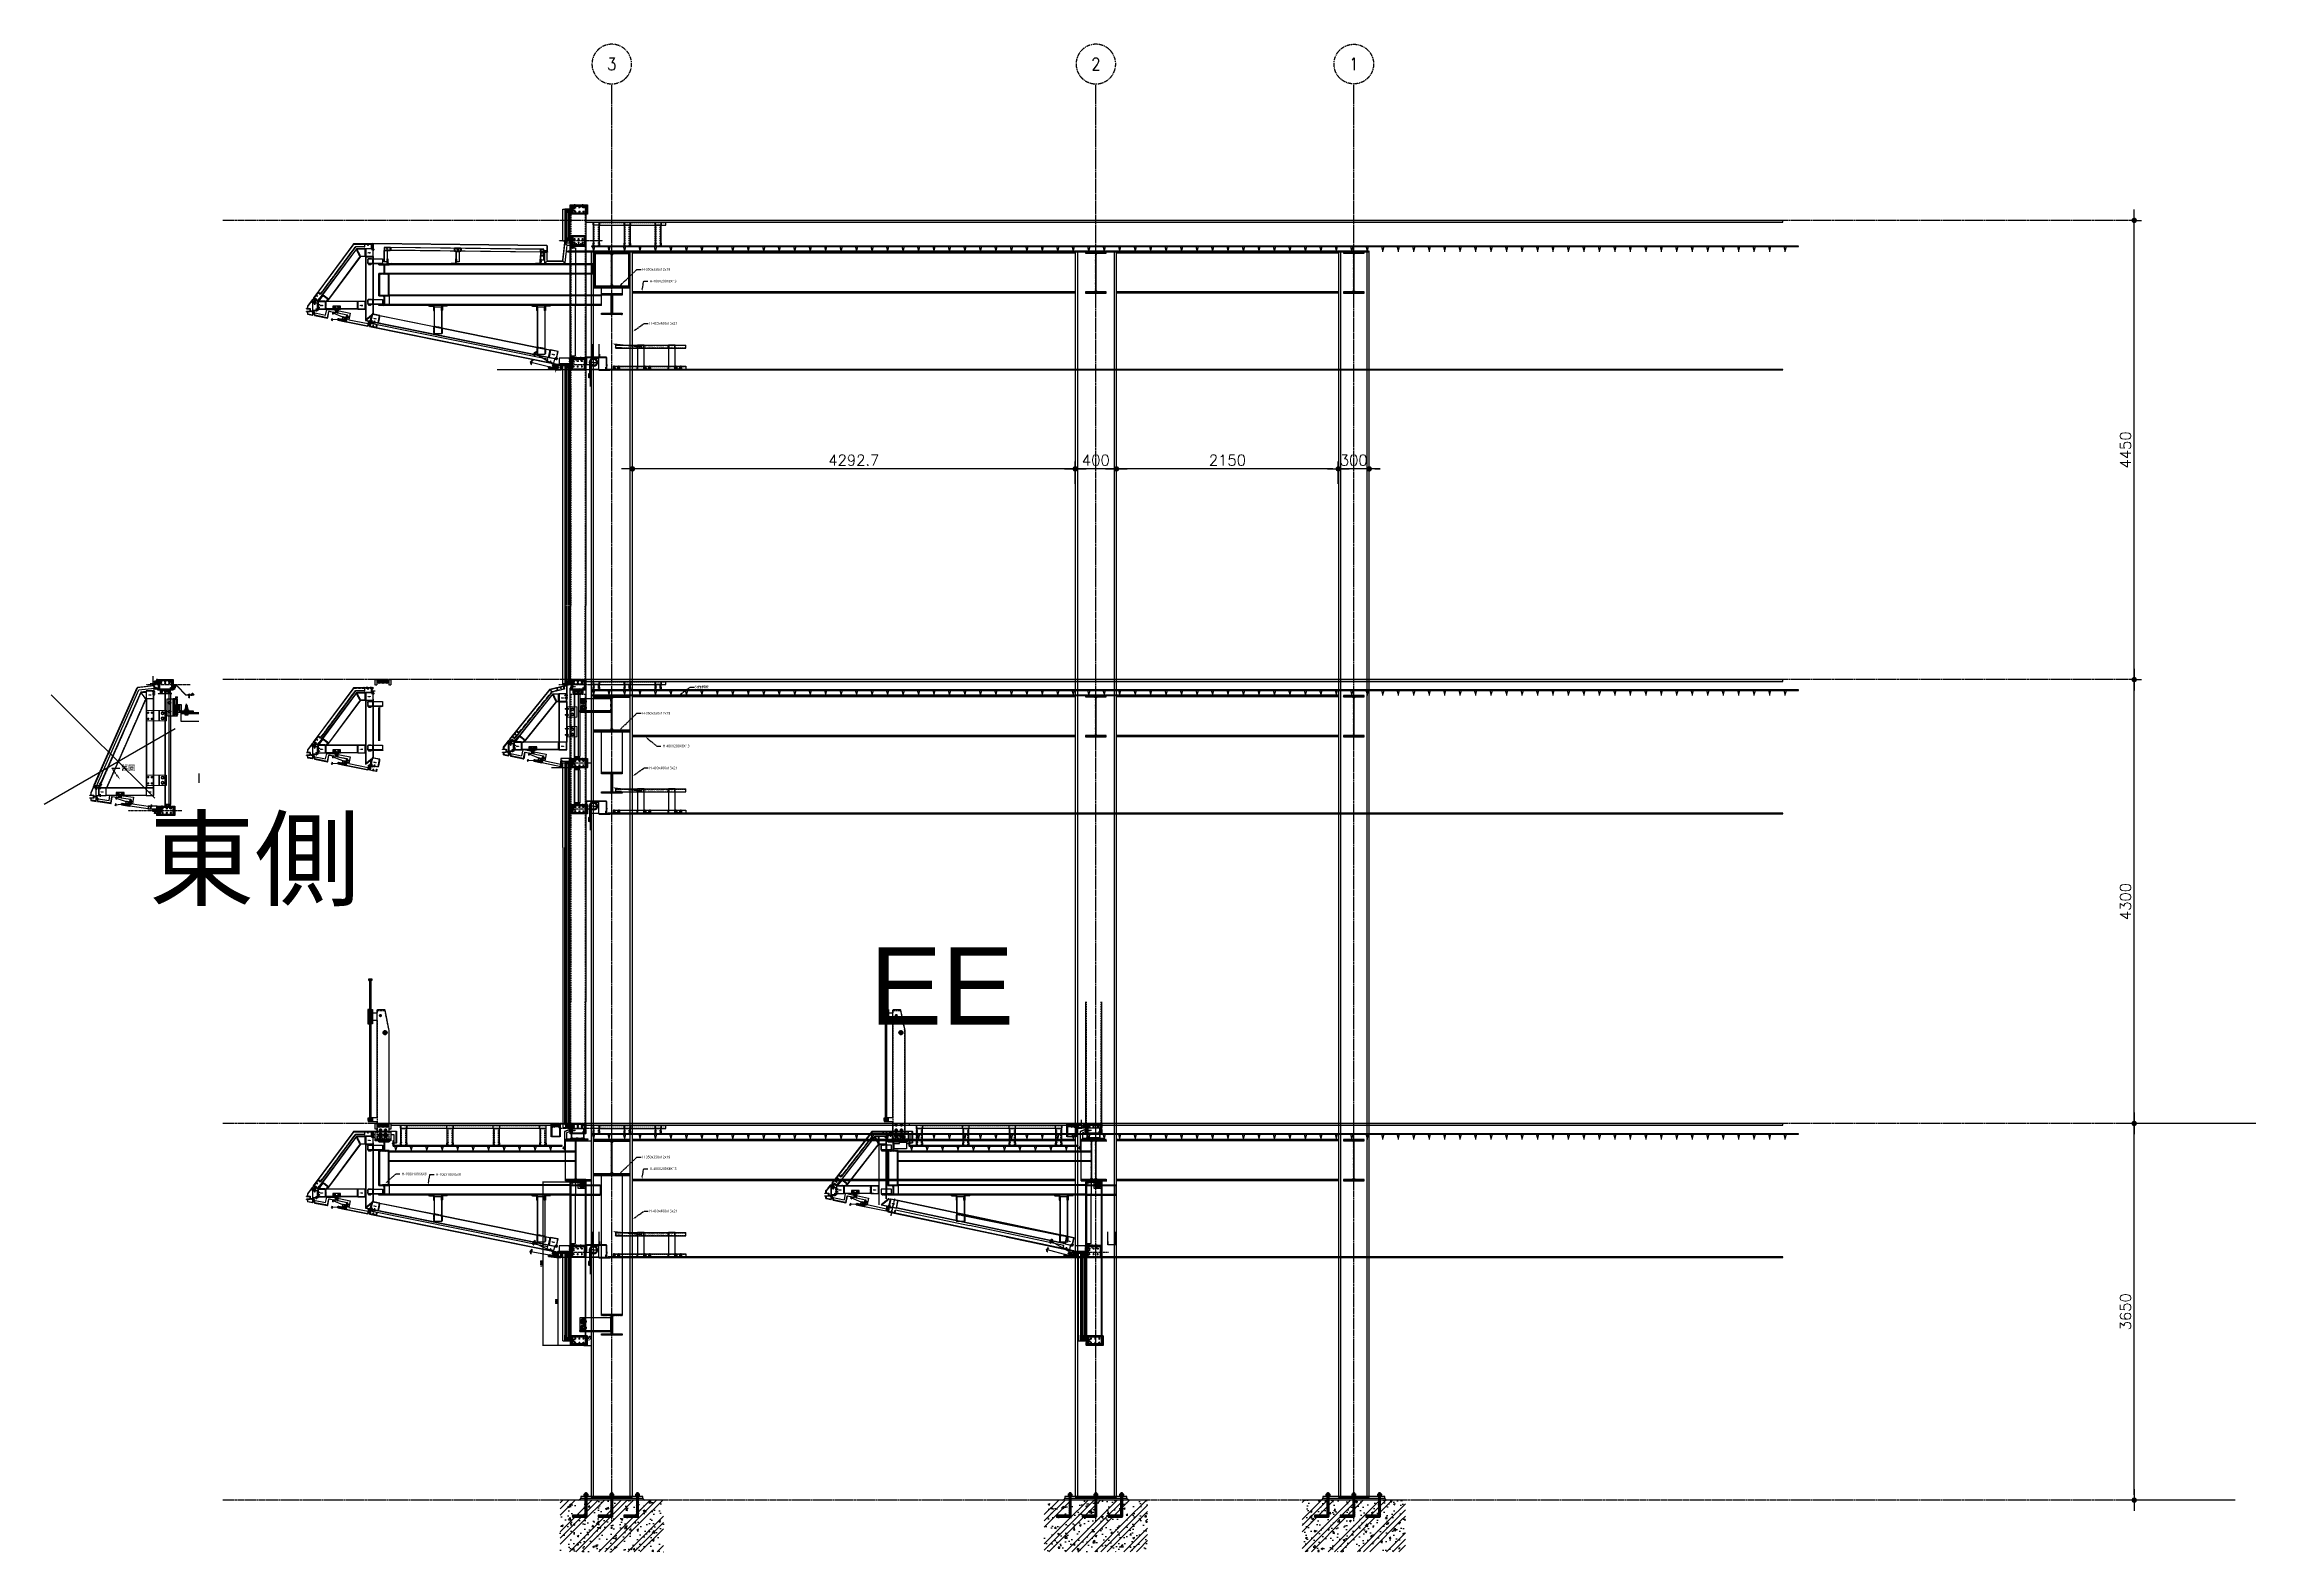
# Model space of a CAD drawing. Extents: x -3378 to 102197, y -3799 to 48702.
# Drawn here: x 80760 to 102197, y 20648 to 35254 of the extents above; entities that cross this region are included whole.
import ezdxf
from ezdxf import colors
from ezdxf.entities.mleader import LeaderData, LeaderLine
from ezdxf.enums import TextEntityAlignment as Align
from ezdxf.math import Vec2, Vec3

# ---------------------------------------------------------------- set-up
doc = ezdxf.new("R2010")
doc.units = 0
for name, pattern in [('1', [8, 4, 4]), ('ACAD_ISO02W100', [15, 12, -3]), ('CEN1', [9, 6, -1, 1, -1]), ('CENTER', [2, 1.25, -0.25, 0.25, -0.25]), ('CENTER2', [28.575, 19.05, -3.175, 3.175, -3.175]), ('DASHED', [0.75, 0.5, -0.25]), ('DIVIDE', [1.25, 0.5, -0.25, 0, -0.25, 0, -0.25]), ('HIDDEN', [0.375, 0.25, -0.125]), ('Hidden 1_16_', [0.023813, 0.015875, -0.007938])]:
    doc.linetypes.add(name, pattern=pattern)
for name, color, linetype in [('##-鐵件', 1, 'Continuous'), ('1', 7, 'Continuous'), ('11', 11, 'Continuous'), ('17矽利康187', 187, 'Continuous'), ('24WELD', 55, 'Continuous'), ('3', 3, 'Continuous'), ('4', 4, 'Continuous'), ('6', 6, 'Continuous'), ('7-ALU-0', 4, 'Continuous'), ('7-CW SUB FRAME', 4, 'Continuous'), ('7-GL-0', 6, 'Continuous'), ('AC-CL', 14, 'CENTER'), ('AC-HIDDEN', 8, 'HIDDEN'), ('ANGLE', 3, 'Continuous'), ('ARR', 6, 'Continuous'), ('BCM CL', 14, 'CENTER'), ('BCM-BKP', 6, 'Continuous'), ('BCM-DIM', 54, 'Continuous'), ('BCM-draft', 252, 'Continuous'), ('BCM-EXT', 2, 'Continuous'), ('BCM-EXTRU', 2, 'Continuous'), ('BCM-Extu', 4, 'Continuous'), ('BCM-GAK', 9, 'Continuous'), ('BCM-SIL', 8, 'Continuous'), ('BOLT', 3, 'Continuous'), ('cen', 1, 'CENTER2'), ('CENTER', 4, 'CENTER'), ('CL', 14, 'CENTER'), ('D04$0$Annotation', 7, 'Continuous'), ('DIM', 173, 'Continuous'), ('ENT', 3, 'Continuous'), ('FASTENERS_螺絲 固定五金', 124, 'Continuous'), ('GM_ANNO_DIMS', 4, 'Continuous'), ('GM_SECT_15', 15, 'Continuous'), ('GM_STEL_PRIM', 3, 'Continuous'), ('HIDDEN', 9, 'HIDDEN'), ('LAYER3', 165, 'Continuous'), ('MARK', 4, 'Continuous'), ('outline', 255, 'Continuous'), ('REFL', 8, 'Continuous'), ('steel', 7, 'Continuous'), ('STRUCTURAL', 3, 'Continuous'), ('不鏽鋼板S.S.PANEL', 30, 'Continuous'), ('中心線 CENTER', 6, 'CENTER'), ('剖面線 HATCH', 251, 'Continuous'), ('填縫物 SEALANT', 1, 'Continuous'), ('泡棉', 8, 'Continuous'), ('矽利康', 9, 'Continuous'), ('結構體 STRUCTURAL', 154, 'Continuous'), ('螺絲 固定五金 FASTENERS', 124, 'Continuous'), ('螺絲、螺栓', 4, 'Continuous'), ('視覺模型鋁擠型暫替', 4, 'Continuous'), ('視覺模型鋁擠型暫替-RefEdit0', 4, 'Continuous'), ('視覺模型鋁擠型暫替材質文字', 1, 'Continuous'), ('金屬面材 METAL PANEL', 2, 'Continuous'), ('鋁擠型 AL. EXTRUSION', 3, 'Continuous'), ('鐵件', 6, 'Continuous'), ('鐵件 STEEL', 20, 'Continuous'), ('镀锌钢板', 3, 'Continuous'), ('隔熱材 INSULATION', 9, 'HIDDEN'), ('隱藏線 HIDDEN', 8, 'HIDDEN')]:
    doc.layers.add(name, color=color, linetype=linetype)
doc.layers.add('#不列印', color=250, linetype='Continuous', plot=False)
doc.layers.add('不顯示', color=254, linetype='Continuous', plot=False)
for name, color, linetype, lineweight in [('12', 3, 'Continuous', 9), ('BCM-ALP', 7, 'Continuous', 0), ('BCM-GK', 252, 'Continuous', 5), ('BCM-GLA', 4, 'Continuous', 5), ('BCM-STL', 1, 'Continuous', 5), ('粗实线', 7, 'Continuous', 40), ('虚线', 6, 'HIDDEN', 13), ('（粗实线0.35)', 7, '1', 40)]:
    doc.layers.add(name, color=color, linetype=linetype, lineweight=lineweight)
doc.styles.add('C1', font='simplex', dxfattribs={"bigfont": 'CHINESET'})
doc.styles.add('CD2', font='romand', dxfattribs={"height": 15})
doc.styles.add('DIM', font='simplex.shx', dxfattribs={"bigfont": 'chineset.shx'})
doc.styles.add('GM_ANNO_TEXT', font='simplex.shx', dxfattribs={"width": 0.8})
doc.styles.add('marco6', font='arial.ttf', dxfattribs={"height": 0.3})
doc.styles.add('MSCHESE', font='')
doc.styles.add('romans', font='romans.shx', dxfattribs={"width": 0.5, "bigfont": ' chineset.shx'})
doc.styles.get('MSCHESE').set_extended_font_data('Microsoft JhengHei')
doc.dimstyles.new('DIMDD', dxfattribs={"dimscale": 100, "dimtxt": 0.25, "dimasz": 0.15, "dimexe": 0.2, "dimexo": 0, "dimgap": 0.09, "dimtad": 1, "dimdec": 1, "dimdsep": 46, "dimtxsty": 'C1', "dimblk1": 'DOT', "dimblk2": 'DOT', "dimsah": 1, "dimcen": 0.5, "dimazin": 0, "dimtfac": 1, "dimtdec": 1, "dimtix": 1, "dimtmove": 1, "dimatfit": 3, "dimldrblk": 'SLASH', "dimfxl": 10, "dimtolj": 1, "dimarcsym": 0})
doc.dimstyles.new('GM_DIM', dxfattribs={"dimscale": 0, "dimtxt": 20, "dimasz": 10, "dimexe": 5, "dimexo": 5, "dimgap": 5, "dimtad": 1, "dimdec": 0, "dimdsep": 46, "dimtxsty": 'GM_ANNO_TEXT', "dimblk": 'ARCHTICK', "dimcen": 0, "dimclrd": 4, "dimclre": 4, "dimclrt": 10, "dimadec": 0, "dimazin": 2, "dimtfac": 1, "dimtdec": 0, "dimtix": 1, "dimtofl": 0, "dimtmove": 2, "dimatfit": 3, "dimfxl": 1.5, "dimarcsym": 1})
pattern_1 = [(45, (-4141.5022, 978.2385), (-1.122532, 1.122532), []), (135, (-4141.5022, 978.2385), (-1.122532, -1.122532), [])]
pattern_2 = [(0, (-4141.5022, 978.2385), (0, 1.6497784), [0.9525, -1.905]), (120, (-4141.5022, 978.2385), (-1.42875, -0.8248892), [0.9525, -1.905]), (60, (-4140.5497, 978.2385), (-1.42875, 0.8248892), [0.9525, -1.905])]
pattern_3 = [(123.0385069, (616858.3913, 76854.9118), (-2.095760854, -1.363006398), []), (213.0385069, (616858.3913, 76854.9118), (1.363006398, -2.095760854), [])]
pattern_4 = [(45, (-80931.47096, -992287.45455), (-0.44194173824, 0.44194173824), [])]
pattern_5 = [(45, (-80779.971, -992207.95374), (-0.44194173824, 0.44194173824), [])]
pattern_6 = [(45, (-80779.971, -992207.95374), (-0.44194173824, 0.44194173824), [])]
pattern_7 = [(90, (-94993.687, -997925.494), (-1.25, 0), []), (180, (-94993.687, -997925.494), (-1e-16, -1.25), [])]
pattern_8 = [(90, (154.4923, -120.1606), (-1.649778, 1e-16), [0.9525, -1.905]), (210, (154.4923, -120.1606), (0.824889, -1.42875), [0.9525, -1.905]), (150, (154.4923, -119.2081), (-0.824889, -1.42875), [0.9525, -1.905])]
pattern_9 = [(45, (0, 0), (-13.2583, 13.2583), []), (45, (0.875, 0), (-13.2583, 13.2583), [])]
pattern_10 = [(45, (-80779.971, -992207.95374), (-0.44194173824, 0.44194173824), [])]
pattern_11 = [(45, (-80769.971, -992257.95374), (-0.44194173824, 0.44194173824), [])]

# ---------------------------------------------------------------- blocks, each defined once
blk = doc.blocks.new('*u166')
at = {"layer": '泡棉'}
h = blk.add_hatch(dxfattribs=at)
h.set_pattern_fill('HEX', color=256, scale=0.3)
h.set_pattern_definition(pattern_2)
edge = h.paths.add_edge_path()
edge.add_line((-12, 10), (-3, 10))
edge.add_arc((-3, 13), 3, 270, 360)
edge.add_line((0, 13), (0, 15))
edge.add_arc((-3, 15), 3, 0, 90)
edge.add_line((-3, 18), (-12, 18))
edge.add_arc((-12, 15), 3, 90, 180)
edge.add_line((-15, 15), (-15, 13))
edge.add_arc((-12, 13), 3, 180, 270)
at = {"layer": '矽利康'}
h = blk.add_hatch(dxfattribs=at)
h.set_pattern_fill('ANSI37', color=256, scale=0.5, style=0)
h.set_pattern_definition(pattern_1)
edge = h.paths.add_edge_path()
edge.add_arc((-8, -32), 33, 76.4372, 103.5628)
edge.add_arc((-17, 1), 1.6, 315, 360)
edge.add_line((-15, 1), (-15, 13))
edge.add_arc((-12, 13), 3, 180, 270)
edge.add_line((-12, 10), (-3, 10))
edge.add_arc((-3, 13), 3, 270, 360)
edge.add_line((0, 13), (0, 0))
at = {"layer": '泡棉'}
blk.add_lwpolyline([(-12, 10), (-3, 10, 0.414214), (0, 13), (0, 15, 0.414214), (-3, 18), (-12, 18, 0.414214), (-15, 15), (-15, 13, 0.414214)], format="xyb", close=True, dxfattribs=at)
at = {"layer": '矽利康'}
blk.add_lwpolyline([(0, 0, 0.118914), (-15, 0, 0.198912), (-15, 1), (-15, 13, 0.414214), (-12, 10), (-3, 10, 0.414214), (0, 13)], format="xyb", close=True, dxfattribs=at)
blk = doc.blocks.new('M5x16圓頭自攻')
at = {"layer": 'ARR', "color": 0, "linetype": 'CENTER', "ltscale": 0.87}
blk.add_line((18, 0), (-5, 0), dxfattribs=at)
at = {"layer": 'ARR', "color": 0, "linetype": 'ByBlock', "ltscale": 0.3}
for p, q in [((-2, -4), (-2, 4)), ((2, 2), (1, 2)), ((1, 2), (2, -2)), ((0, 2), (1, 2)), ((2, 2), (3, -2)), ((3, 2), (3, 2)), ((4, 2), (5, -2)), ((5, 2), (4, 2)), ((5, 2), (6, -2)), ((7, 2), (6, 2)), ((7, 2), (8, -2)), ((9, 2), (8, 2)), ((8, 2), (8, 2)), ((9, 2), (10, -1)), ((14, 2), (9, 2)), ((16, 0), (14, 2)), ((16, 0), (16, 0)), ((16, 0), (16, 0)), ((2, -2), (3, -2)), ((4, -2), (4, -2)), ((5, -2), (6, -2)), ((7, -2), (8, -2)), ((9, -2), (13, -2)), ((16, 0), (14, -2)), ((16, 0), (16, 0))]:
    blk.add_line(p, q, dxfattribs=at)
blk.add_lwpolyline([(-3, -1, 0.134476), (-2, -4), (-1, -4, 0.198912), (0, -4), (0, -4, 0.198912), (0, -4), (0, 4, 0.198912), (0, 4), (0, 4, 0.198912), (-1, 4), (-2, 4, 0.134562), (-3, 0), (-2, 0), (-2, -1), (-3, -1)], format="xyb", dxfattribs=at)
blk.add_lwpolyline([(1, 2), (2, -2), (2, -2), (2, -2), (1, -2), (0, 2), (0, 2)], dxfattribs=at)
for points in [[(3, -2), (3, -2), (2, 2), (2, 2), (2, 2), (3, 2), (4, -2), (3, -2)], [(5, -2), (4, -2), (3, 2), (4, 2), (4, 2), (4, 2), (5, -2), (5, -2)], [(6, -2), (6, -2), (5, 2), (5, 2), (6, 2), (6, 2), (7, -2), (7, -2)], [(8, -2), (8, -2), (7, 2), (7, 2), (7, 2), (8, 2), (9, -2), (8, -2)], [(9, 2), (9, 2), (10, -1), (9, 2), (9, 2)]]:
    blk.add_lwpolyline(points, close=True, dxfattribs=at)
for centre, radius, start, end in [((1, 3), 0.874, 220.3388, 257.7802), ((11, 0), 1.2, 56.152, 236.152), ((15, 7), 7.01, 241.6458, 278.008), ((16, 2), 1.82, 168.8617, 267.6865), ((16, 0), 0.05, 0, 90), ((1, -3), 1.44, 84.7312, 144.22), ((14, 5), 7.01, 241.6458, 274.9541), ((16, 0), 0.05, 270, 0)]:
    blk.add_arc(centre, radius, start, end, dxfattribs=at)
blk = doc.blocks.new('*U255')
blk.add_blockref('M5x16圓頭自攻', (0, 0))
blk = doc.blocks.new('X-DNI-32')
at = {"layer": 'HIDDEN'}
h = blk.add_hatch(dxfattribs=at)
h.set_pattern_fill('ANSI37', color=256, scale=10, style=0)
h.set_pattern_definition([(45, (-15.8389, -8.5483), (-0.88388, 0.88388), []), (135, (-15.8389, -8.5483), (-0.88388, -0.88388), [])])
h.paths.add_polyline_path([(0, -3), (-2, -3), (-2, -11), (0, -11)])
h.paths.add_polyline_path([(2, -3), (0, -3), (0, -11), (2, -11)])
at = {"layer": 'BOLT'}
blk.add_lwpolyline([(-5, 1), (5, 1), (5, 0), (-5, 0)], close=True, dxfattribs=at)
blk.add_lwpolyline([(3, 1, -0.414214), (2, 2), (2, 2), (-2, 2), (-2, 2, -0.414214), (-3, 1)], format="xyb", dxfattribs=at)
at = {"layer": 'CL'}
blk.add_line((0, 5), (0, -33), dxfattribs=at)
at = {"layer": 'HIDDEN'}
blk.add_lwpolyline([(3, 0, 0.414214), (2, -1), (2, -25, -0.183029), (0, -30, -0.183029), (-2, -25), (-2, -1, 0.414214), (-3, 0)], format="xyb", dxfattribs=at)
blk = doc.blocks.new('H-400x200x8x13')
at = {"layer": '視覺模型鋁擠型暫替', "linetype": 'Continuous'}
h = blk.add_hatch(dxfattribs=at)
h.set_pattern_fill('ANSI31', color=1, scale=30, angle=180)
h.set_pattern_definition([(225, (85874.229, 995633.081), (2.65165043, -2.65165043), [])])
h.paths.add_polyline_path([(300, -400), (300, -387), (217, -387, -0.414214), (204, -374), (204, -26, -0.414214), (217, -13), (300, -13), (300, 0), (100, 0), (100, -13), (183, -13, -0.414214), (196, -26), (196, -374, -0.414214), (183, -387), (100, -387), (100, -400)])
blk.add_lwpolyline([(100, -13), (183, -13, -0.414214), (196, -26), (196, -374, -0.414214), (183, -387), (100, -387), (100, -400), (300, -400), (300, -387), (217, -387, -0.414214), (204, -374), (204, -26, -0.414214), (217, -13), (300, -13), (300, 0), (100, 0)], format="xyb", close=True, dxfattribs=at)
blk = doc.blocks.new('*u927')
at = {"layer": 'CENTER', "color": 0, "ltscale": 5}
blk.add_line((28, 0), (-4, 0), dxfattribs=at)
at = {"layer": '螺絲、螺栓', "color": 0, "linetype": 'ByBlock', "ltscale": 0.2}
for p, q in [((0, 5), (0, -5)), ((3, 2), (3, -2)), ((3, 2), (5, 2)), ((5, 3), (6, -3)), ((6, 2), (8, 2)), ((8, 3), (9, -3)), ((9, 2), (11, 2)), ((11, 3), (13, -3)), ((12, 2), (14, 2)), ((15, 3), (16, -3)), ((17, 2), (15, 2)), ((18, 3), (25, 0)), ((18, 3), (19, -3)), ((3, -2), (6, -2)), ((7, -2), (9, -2)), ((10, -2), (12, -2)), ((13, -2), (15, -2)), ((16, -2), (18, -2)), ((25, 0), (20, -2))]:
    blk.add_line(p, q, dxfattribs=at)
blk.add_lwpolyline([(3, -2), (0, -5), (0, -5), (0, 5), (0, 5), (3, 2)], dxfattribs=at)
blk.add_lwpolyline([(0, 2, -0.048054), (3, 1, -0.292428), (3, 0, -0.292428), (3, -1, -0.048054), (0, -2, -0.048054)], format="xyb", dxfattribs=at)
for points in [[(6, -3), (6, -2), (5, 2), (5, 3), (5, 3), (6, 2), (7, -2), (7, -3)], [(9, -3), (9, -2), (8, 2), (8, 3), (8, 3), (9, 2), (10, -2), (10, -3)], [(13, -3), (12, -2), (11, 2), (11, 3), (12, 3), (12, 2), (13, -2), (13, -3)], [(16, -3), (15, -2), (14, 2), (15, 3), (15, 3), (15, 2), (16, -2), (16, -3)], [(19, -3), (18, -2), (17, 2), (18, 3), (18, 3), (18, 2), (20, -2), (19, -3)]]:
    blk.add_lwpolyline(points, close=True, dxfattribs=at)
blk.add_arc((25, 0), 0.252, 292.1627, 69.4623, dxfattribs=at)
blk = doc.blocks.new('*U929')
blk.add_blockref('*u927', (0, 0))
blk = doc.blocks.new('H-100x100x6x8')
at = {"layer": '視覺模型鋁擠型暫替', "linetype": 'Continuous'}
h = blk.add_hatch(dxfattribs=at)
h.set_pattern_fill('ANSI31', color=1, scale=30)
h.set_pattern_definition([(45, (-90912.223, -1005445.726), (-2.65165043, 2.65165043), [])])
edge = h.paths.add_edge_path()
edge.add_line((61, -8), (100, -8))
edge.add_line((100, -8), (100, 0))
edge.add_line((100, 0), (0, 0))
edge.add_line((0, 0), (0, -8))
edge.add_line((0, -8), (39, -8))
edge.add_arc((39, -16), 8, 0, 90, ccw=False)
edge.add_line((47, -16), (47, -84))
edge.add_arc((39, -84), 8, -90, 0, ccw=False)
edge.add_line((39, -92), (0, -92))
edge.add_line((0, -92), (0, -100))
edge.add_line((0, -100), (100, -100))
edge.add_line((100, -100), (100, -92))
edge.add_line((100, -92), (61, -92))
edge.add_arc((61, -84), 8, 180, 270, ccw=False)
edge.add_line((53, -84), (53, -16))
edge.add_arc((61, -16), 8, 90, 180, ccw=False)
h.paths.add_polyline_path([(52, -77), (52, -71)], flags=16)
h.paths.add_polyline_path([(93, -6), (93, -2)], flags=16)
h.paths.add_polyline_path([(93, -98), (93, -94)], flags=16)
h.paths.add_polyline_path([(75, -101), (75, -93)])
for p, q in [((0, 0), (100, 0)), ((0, -8), (0, 0)), ((100, 0), (100, -8)), ((0, -8), (39, -8)), ((0, -100), (0, -92)), ((39, -92), (0, -92)), ((100, -100), (0, -100)), ((47, -16), (47, -84)), ((53, -16), (53, -84)), ((61, -8), (100, -8)), ((100, -92), (61, -92)), ((100, -92), (100, -100))]:
    blk.add_line(p, q, dxfattribs=at)
for centre, start, end in [((39, -16), 0, 90), ((39, -84), 270, 0), ((61, -16), 90, 180), ((61, -84), 180, 270)]:
    blk.add_arc(centre, 8, start, end, dxfattribs=at)
blk = doc.blocks.new('DOT')
blk.add_line((-2, 0), (2, 0))
at = {"const_width": 0.5}
blk.add_lwpolyline([(-0.25, 0, 1), (0.25, 0, 1)], format="xyb", close=True, dxfattribs=at)
blk = doc.blocks.new('*D813')
at = {"layer": 'Defpoints', "color": 0, "ltscale": 10, "transparency": 16777216}
for p in [(93304, 31140), (93304, 30995), (93604, 30995)]:
    blk.add_point(p, dxfattribs=at)
at = {"layer": '不顯示', "color": 0, "lineweight": -2, "ltscale": 10, "transparency": 16777216}
for p, q in [((93252, 31140), (93199, 31140)), ((93304, 30995), (93304, 31210)), ((93604, 31140), (93304, 31140)), ((93604, 30995), (93604, 31210)), ((93657, 31140), (93709, 31140))]:
    blk.add_line(p, q, dxfattribs=at)
at = {"layer": '不顯示', "color": 0, "lineweight": -2, "ltscale": 10, "transparency": 16777216, "xscale": 52.5, "yscale": 52.5, "zscale": 52.5}
blk.add_blockref('DOT', (93304, 31140), dxfattribs=at)
at = {"layer": '不顯示', "color": 0, "lineweight": -2, "ltscale": 10, "transparency": 16777216, "xscale": 52.5, "yscale": 52.5, "zscale": 52.5, "rotation": 180}
blk.add_blockref('DOT', (93604, 31140), dxfattribs=at)
at = {"layer": '不顯示', "color": 2, "ltscale": 10, "transparency": 16777216, "insert": (93454, 31224), "char_height": 105, "attachment_point": 5, "style": 'C1'}
blk.add_mtext('\\A1;300', dxfattribs=at)
blk = doc.blocks.new('_Dot')
at = {"color": 0, "linetype": 'ByBlock', "lineweight": -2}
blk.add_line((-0.5, 0), (-1, 0), dxfattribs=at)
at = {"color": 0, "linetype": 'ByBlock', "const_width": 0.5}
blk.add_lwpolyline([(-0.25, 0, 1), (0.25, 0, 1)], format="xyb", close=True, dxfattribs=at)
blk = doc.blocks.new('SLASH')
at = {"color": 0}
blk.add_line((-1, 0), (1, 0), dxfattribs=at)
at = {"color": 3, "linetype": 'Continuous'}
blk.add_line((-0.5, -0.5), (0.5, 0.5), dxfattribs=at)
blk = doc.blocks.new('*D814')
at = {"layer": 'Defpoints', "color": 0, "ltscale": 10, "transparency": 16777216}
for p in [(91154, 31140), (91154, 30995), (93304, 30995)]:
    blk.add_point(p, dxfattribs=at)
at = {"layer": '不顯示', "color": 0, "lineweight": -2, "ltscale": 10, "transparency": 16777216}
for p, q in [((91154, 30995), (91154, 31210)), ((93252, 31140), (91207, 31140)), ((93304, 30995), (93304, 31210))]:
    blk.add_line(p, q, dxfattribs=at)
at = {"layer": '不顯示', "color": 0, "lineweight": -2, "ltscale": 10, "transparency": 16777216, "xscale": 52.5, "yscale": 52.5, "zscale": 52.5, "rotation": 180}
blk.add_blockref('DOT', (91154, 31140), dxfattribs=at)
at = {"layer": '不顯示', "color": 0, "lineweight": -2, "ltscale": 10, "transparency": 16777216, "xscale": 52.5, "yscale": 52.5, "zscale": 52.5}
blk.add_blockref('DOT', (93304, 31140), dxfattribs=at)
at = {"layer": '不顯示', "color": 2, "ltscale": 10, "transparency": 16777216, "insert": (92229, 31224), "char_height": 105, "attachment_point": 5, "style": 'C1'}
blk.add_mtext('\\A1;2150', dxfattribs=at)
blk = doc.blocks.new('*D815')
at = {"layer": 'Defpoints', "color": 0, "ltscale": 10, "transparency": 16777216}
for p in [(90754, 31140), (90754, 30995), (91154, 30995)]:
    blk.add_point(p, dxfattribs=at)
at = {"layer": '不顯示', "color": 0, "lineweight": -2, "ltscale": 10, "transparency": 16777216}
for p, q in [((90754, 30995), (90754, 31210)), ((91102, 31140), (90807, 31140)), ((91154, 30995), (91154, 31210))]:
    blk.add_line(p, q, dxfattribs=at)
at = {"layer": '不顯示', "color": 0, "lineweight": -2, "ltscale": 10, "transparency": 16777216, "xscale": 52.5, "yscale": 52.5, "zscale": 52.5, "rotation": 180}
blk.add_blockref('DOT', (90754, 31140), dxfattribs=at)
at = {"layer": '不顯示', "color": 0, "lineweight": -2, "ltscale": 10, "transparency": 16777216, "xscale": 52.5, "yscale": 52.5, "zscale": 52.5}
blk.add_blockref('DOT', (91154, 31140), dxfattribs=at)
at = {"layer": '不顯示', "color": 2, "ltscale": 10, "transparency": 16777216, "insert": (90954, 31224), "char_height": 105, "attachment_point": 5, "style": 'C1'}
blk.add_mtext('\\A1;400', dxfattribs=at)
blk = doc.blocks.new('*D816')
at = {"layer": 'Defpoints', "color": 0, "ltscale": 10, "transparency": 16777216}
for p in [(86462, 31140), (86462, 30995), (90754, 30995)]:
    blk.add_point(p, dxfattribs=at)
at = {"layer": '不顯示', "color": 0, "lineweight": -2, "ltscale": 10, "transparency": 16777216}
for p, q in [((86462, 30995), (86462, 31210)), ((90702, 31140), (86514, 31140)), ((90754, 30995), (90754, 31210))]:
    blk.add_line(p, q, dxfattribs=at)
at = {"layer": '不顯示', "color": 0, "lineweight": -2, "ltscale": 10, "transparency": 16777216, "xscale": 52.5, "yscale": 52.5, "zscale": 52.5, "rotation": 180}
blk.add_blockref('DOT', (86462, 31140), dxfattribs=at)
at = {"layer": '不顯示', "color": 0, "lineweight": -2, "ltscale": 10, "transparency": 16777216, "xscale": 52.5, "yscale": 52.5, "zscale": 52.5}
blk.add_blockref('DOT', (90754, 31140), dxfattribs=at)
at = {"layer": '不顯示', "color": 2, "ltscale": 10, "transparency": 16777216, "insert": (88608, 31224), "char_height": 105, "attachment_point": 5, "style": 'C1'}
blk.add_mtext('\\A1;4292.7', dxfattribs=at)
blk = doc.blocks.new('*u55')
at = {"layer": '泡棉'}
h = blk.add_hatch(dxfattribs=at)
h.set_pattern_fill('HEX', color=256, scale=0.3)
h.set_pattern_definition(pattern_2)
edge = h.paths.add_edge_path()
edge.add_line((-12, 10), (-3, 10))
edge.add_arc((-3, 13), 3, 270, 360)
edge.add_line((0, 13), (0, 15))
edge.add_arc((-3, 15), 3, 0, 90)
edge.add_line((-3, 18), (-12, 18))
edge.add_arc((-12, 15), 3, 90, 180)
edge.add_line((-15, 15), (-15, 13))
edge.add_arc((-12, 13), 3, 180, 270)
at = {"layer": '矽利康'}
h = blk.add_hatch(dxfattribs=at)
h.set_pattern_fill('ANSI37', color=256, scale=0.5, style=0)
h.set_pattern_definition(pattern_1)
edge = h.paths.add_edge_path()
edge.add_arc((-8, -32), 33, 76.4372, 103.5628)
edge.add_arc((-17, 1), 1.6, 315, 360)
edge.add_line((-15, 1), (-15, 13))
edge.add_arc((-12, 13), 3, 180, 270)
edge.add_line((-12, 10), (-3, 10))
edge.add_arc((-3, 13), 3, 270, 360)
edge.add_line((0, 13), (0, 0))
at = {"layer": '泡棉'}
blk.add_lwpolyline([(-12, 10), (-3, 10, 0.414214), (0, 13), (0, 15, 0.414214), (-3, 18), (-12, 18, 0.414214), (-15, 15), (-15, 13, 0.414214)], format="xyb", close=True, dxfattribs=at)
at = {"layer": '矽利康'}
blk.add_lwpolyline([(0, 0, 0.118914), (-15, 0, 0.198912), (-15, 1), (-15, 13, 0.414214), (-12, 10), (-3, 10, 0.414214), (0, 13)], format="xyb", close=True, dxfattribs=at)
blk = doc.blocks.new('*U258')
at = {"layer": 'BCM-draft', "linetype": 'HIDDEN', "ltscale": 5}
blk.add_line((17, 35), (1108, 35), dxfattribs=at)
at = {"layer": 'BCM-draft'}
blk.add_lwpolyline([(17, 37), (1108, 37)], dxfattribs=at)
at = {"layer": '不鏽鋼板S.S.PANEL'}
blk.add_lwpolyline([(1110, 2), (1110, 35), (1123, 35), (1123, 37), (1110, 37, 0.414214), (1108, 35), (1108, 2), (17, 2), (17, 35, 0.414214), (15, 37), (2, 37), (2, 35), (15, 35), (15, 2, 0.414214), (17, 0), (1108, 0, 0.414214)], format="xyb", close=True, dxfattribs=at)
at = {"layer": '金屬面材 METAL PANEL'}
for points in [[(18, 40), (3, 40), (3, 57), (0, 57), (0, 40, 0.414214), (3, 37), (18, 37)], [(1107, 40), (1122, 40), (1122, 57), (1125, 57), (1125, 40, -0.414214), (1122, 37), (1107, 37)]]:
    blk.add_lwpolyline(points, format="xyb", close=True, dxfattribs=at)
at = {"layer": '隔熱材 INSULATION', "const_width": 0.2}
blk.add_lwpolyline([(1108, 35), (1108, 52), (17, 52), (17, 35)], dxfattribs=at)
at = {"layer": '隔熱材 INSULATION'}
blk.add_lwpolyline([(1108, 2), (17, 2), (17, 52), (1108, 52)], close=True, dxfattribs=at)
at = {"layer": '填縫物 SEALANT', "extrusion": (0, 0, -1), "zscale": -1}
blk.add_blockref('*u55', (0, 0), dxfattribs=at)
at = {"layer": '填縫物 SEALANT'}
blk.add_blockref('*u55', (1125, 0), dxfattribs=at)
at = {"layer": '螺絲 固定五金 FASTENERS'}
for p, rotation in [((3, 48), 180), ((9, 35), 90), ((1116, 35), 90)]:
    blk.add_blockref('*U255', p, dxfattribs=dict(at, rotation=rotation))
blk.add_blockref('*U255', (1122, 48), dxfattribs=at)
blk = doc.blocks.new('*U62')
blk.add_lwpolyline([(5, 0), (5, 0), (-5, 0), (-5, 0)])
at = {"layer": 'CL'}
blk.add_line((0, -21), (0, 2), dxfattribs=at)
at = {"layer": 'HIDDEN'}
for p, q in [((-5, 0), (-3, -3)), ((5, 0), (-5, 0)), ((3, -3), (-3, -3)), ((-2, -4), (-2, -3)), ((2, -3), (-2, -4)), ((-2, -4), (-2, -4)), ((-2, -4), (-2, -5)), ((2, -4), (-2, -5)), ((-2, -5), (-2, -6)), ((-2, -5), (-2, -5)), ((-2, -5), (-2, -5)), ((2, -5), (-2, -5)), ((-2, -6), (-2, -6)), ((-2, -6), (-2, -6)), ((-2, -7), (-2, -6)), ((2, -6), (-2, -7)), ((2, -6), (-2, -6)), ((-2, -7), (-2, -8)), ((-2, -7), (-2, -7)), ((-2, -7), (-2, -7)), ((2, -7), (-2, -8)), ((-2, -8), (-2, -8)), ((2, -8), (-2, -8)), ((-2, -8), (-2, -9)), ((2, -8), (-2, -9)), ((-2, -9), (-2, -9)), ((-2, -9), (-2, -9)), ((-2, -10), (-2, -9)), ((2, -9), (-2, -10)), ((-2, -10), (-2, -11)), ((-2, -10), (-2, -10)), ((-2, -10), (-2, -10)), ((2, -10), (-2, -11)), ((2, -10), (-2, -11)), ((-2, -11), (-2, -11)), ((-2, -11), (-2, -12)), ((-2, -11), (-2, -11)), ((2, -11), (-2, -12)), ((-2, -18), (-2, -12)), ((-2, -12), (-2, -12)), ((-2, -18), (-2, -13)), ((0, -20), (-2, -18)), ((2, -18), (0, -20)), ((2, -3), (2, -4)), ((2, -4), (2, -4)), ((2, -4), (2, -4)), ((2, -5), (2, -4)), ((2, -5), (2, -5)), ((2, -5), (2, -5)), ((2, -5), (2, -6)), ((2, -6), (2, -6)), ((2, -6), (2, -6)), ((2, -6), (2, -7)), ((2, -7), (2, -7)), ((2, -8), (2, -7)), ((2, -8), (2, -8)), ((2, -8), (2, -8)), ((2, -8), (2, -8)), ((2, -9), (2, -8)), ((2, -9), (2, -9)), ((2, -9), (2, -10)), ((2, -10), (2, -10)), ((2, -10), (2, -10)), ((2, -10), (2, -11)), ((2, -18), (2, -11)), ((2, -11), (2, -11)), ((2, -11), (2, -11)), ((5, 0), (3, -3))]:
    blk.add_line(p, q, dxfattribs=at)
for points in [[(-3, 0), (-1, -2, 0.216006), (0, -3)], [(3, 0), (1, -2, -0.216006), (0, -3)]]:
    blk.add_lwpolyline(points, format="xyb", dxfattribs=at)
for points in [[(-2, -13), (-2, -13), (-1, -13), (-1, -13), (-1, -13), (-1, -13), (-1, -13), (0, -13), (0, -13), (0, -13), (0, -13), (0, -13), (0, -13), (0, -13), (0, -13), (0, -13), (0, -13), (1, -13), (1, -13), (1, -13), (1, -13), (1, -14), (1, -14), (1, -14), (1, -14), (1, -14), (1, -14), (1, -14), (1, -14), (1, -14), (1, -14), (1, -14), (1, -15), (1, -15), (1, -15), (1, -15), (1, -15), (1, -15), (1, -15), (1, -16), (1, -16), (1, -16), (1, -16), (1, -16), (0, -16), (0, -17), (0, -17), (0, -17), (0, -17), (0, -17), (0, -18), (0, -18), (0, -18), (0, -19), (0, -19), (0, -20), (0, -20)], [(2, -18), (2, -18), (1, -18), (1, -19), (1, -19), (0, -19), (0, -19), (0, -20), (0, -20)]]:
    blk.add_lwpolyline(points, dxfattribs=at)
for centre, radius, start, end in [((-3, -3), 0.699, 357.9568, 80.164), ((3, -3), 0.689, 98.9003, 173.2586)]:
    blk.add_arc(centre, radius, start, end, dxfattribs=at)
blk = doc.blocks.new('A$C19CB1797')
at = {"layer": 'BCM-SIL'}
for p, q in [((4, 19, 0), (13, 19, 0)), ((4, 18, 0), (13, 18, 0)), ((6, 17, 0), (11, 16, 0)), ((6, 17, 0), (11, 16, 0)), ((6, 17, 0), (10, 16, 0)), ((6, 17, 0), (6, 17, 0)), ((6, 17, 0), (6, 16, 0)), ((6, 17, 0), (6, 17, 0)), ((6, 16, 0), (10, 15, 0)), ((6, 16, 0), (6, 15, 0)), ((6, 15, 0), (11, 14, 0)), ((6, 15, 0), (11, 14, 0)), ((6, 15, 0), (10, 14, 0)), ((6, 15, 0), (10, 15, 0)), ((6, 15, 0), (6, 14, 0)), ((6, 15, 0), (6, 15, 0)), ((6, 15, 0), (6, 15, 0)), ((6, 15, 0), (6, 15, 0)), ((6, 14, 0), (11, 13, 0)), ((6, 14, 0), (10, 13, 0)), ((6, 14, 0), (6, 14, 0)), ((6, 14, 0), (6, 13, 0)), ((6, 13, 0), (11, 13, 0)), ((6, 13, 0), (10, 12, 0)), ((6, 13, 0), (6, 12, 0)), ((6, 13, 0), (6, 13, 0)), ((8, 3, 0), (6, 12, 0)), ((6, 12, 0), (6, 5, 0)), ((6, 12, 0), (11, 11, 0)), ((6, 12, 0), (11, 11, 0)), ((6, 12, 0), (10, 11, 0)), ((6, 12, 0), (10, 12, 0)), ((6, 12, 0), (6, 12, 0)), ((6, 12, 0), (6, 12, 0)), ((6, 12, 0), (6, 12, 0)), ((6, 5, 0), (8, 3, 0)), ((8, 24, 0), (8, 0, 0)), ((9, 4, 0), (8, 11, 0)), ((8, 3, 0), (10, 5, 0)), ((8, 3, 0), (9, 4, 0)), ((10, 17, 0), (10, 16, 0)), ((10, 17, 0), (10, 16, 0)), ((10, 16, 0), (11, 16, 0)), ((11, 16, 0), (10, 15, 0)), ((10, 15, 0), (11, 14, 0)), ((10, 15, 0), (10, 15, 0)), ((11, 14, 0), (10, 14, 0)), ((10, 14, 0), (10, 13, 0)), ((11, 13, 0), (10, 12, 0)), ((10, 13, 0), (11, 13, 0)), ((10, 12, 0), (11, 11, 0)), ((10, 12, 0), (10, 12, 0)), ((10, 11, 0), (10, 5, 0)), ((11, 11, 0), (10, 11, 0)), ((11, 16, 0), (11, 16, 0)), ((11, 14, 0), (11, 14, 0)), ((11, 13, 0), (11, 13, 0)), ((11, 11, 0), (11, 11, 0))]:
    blk.add_line(p, q, dxfattribs=at)
at = {"layer": 'BCM-SIL', "elevation": 0}
blk.add_lwpolyline([(13, 20, 0.297439), (4, 20, 0.253368), (4, 19), (4, 18, 0.414214), (4, 18), (13, 18, 0.414214), (13, 18), (13, 19, 0.253368)], format="xyb", close=True, dxfattribs=at)
at = {"layer": 'BCM-SIL', "ltscale": 0.1, "elevation": 0}
blk.add_lwpolyline([(6, 21), (8, 19, 0.205918), (8, 18, 0.205918), (9, 19), (11, 21)], format="xyb", dxfattribs=at)
at = {"layer": 'BCM-SIL'}
for centre, start, end in [((6, 17, 0), 0, 90), ((11, 17, 0), 90, 180)]:
    blk.add_arc(centre, 0.6, start, end, dxfattribs=at)
blk = doc.blocks.new('*u165')
at = {"layer": '泡棉'}
h = blk.add_hatch(dxfattribs=at)
h.set_pattern_fill('HEX', color=256, scale=0.3)
h.set_pattern_definition(pattern_2)
edge = h.paths.add_edge_path()
edge.add_line((-12, 10), (-3, 10))
edge.add_arc((-3, 13), 3, 270, 360)
edge.add_line((0, 13), (0, 15))
edge.add_arc((-3, 15), 3, 0, 90)
edge.add_line((-3, 18), (-12, 18))
edge.add_arc((-12, 15), 3, 90, 180)
edge.add_line((-15, 15), (-15, 13))
edge.add_arc((-12, 13), 3, 180, 270)
at = {"layer": '矽利康'}
h = blk.add_hatch(dxfattribs=at)
h.set_pattern_fill('ANSI37', color=256, scale=0.5, style=0)
h.set_pattern_definition(pattern_1)
edge = h.paths.add_edge_path()
edge.add_arc((-8, -32), 33, 76.4372, 103.5628)
edge.add_arc((-17, 1), 1.6, 315, 360)
edge.add_line((-15, 1), (-15, 13))
edge.add_arc((-12, 13), 3, 180, 270)
edge.add_line((-12, 10), (-3, 10))
edge.add_arc((-3, 13), 3, 270, 360)
edge.add_line((0, 13), (0, 0))
at = {"layer": '泡棉'}
blk.add_lwpolyline([(-12, 10), (-3, 10, 0.414214), (0, 13), (0, 15, 0.414214), (-3, 18), (-12, 18, 0.414214), (-15, 15), (-15, 13, 0.414214)], format="xyb", close=True, dxfattribs=at)
at = {"layer": '矽利康'}
blk.add_lwpolyline([(0, 0, 0.118914), (-15, 0, 0.198912), (-15, 1), (-15, 13, 0.414214), (-12, 10), (-3, 10, 0.414214), (0, 13)], format="xyb", close=True, dxfattribs=at)
blk = doc.blocks.new('*U147')
blk.add_lwpolyline([(1, 1), (2, 1, -0.398336), (3, 0, -0.027263), (3, 0, -0.398336), (2, -1), (1, -1, 0.414214), (1, -1), (1, -2, -0.398336), (0, -3, -0.027263), (0, -3, -0.398336), (-1, -2), (-1, -1, 0.414214), (-1, -1), (-2, -1, -0.398336), (-3, 0, -0.027263), (-3, 0, -0.398336), (-2, 1), (-1, 1, 0.414214), (-1, 1), (-1, 2, -0.398336), (0, 3, -0.027263), (0, 3, -0.398336), (1, 2), (1, 1, 0.414214)], format="xyb", close=True)
blk.add_circle((0, 0), 4.84)
at = {"layer": 'CL'}
for p, q in [((-8, 0), (8, 0)), ((0, 8), (0, -8))]:
    blk.add_line(p, q, dxfattribs=at)
blk = doc.blocks.new('*U736')
blk.add_lwpolyline([(5, 0), (5, 0), (-5, 0), (-5, 0)])
at = {"layer": 'CL'}
blk.add_line((0, -21), (0, 2), dxfattribs=at)
at = {"layer": 'HIDDEN'}
for p, q in [((-5, 0), (-3, -3)), ((5, 0), (-5, 0)), ((3, -3), (-3, -3)), ((2, -3), (-2, -4)), ((-2, -4), (-2, -4)), ((-2, -4), (-2, -5)), ((-2, -4), (-2, -4)), ((2, -4), (-2, -5)), ((-2, -5), (-2, -5)), ((-2, -6), (-2, -5)), ((2, -5), (-2, -6)), ((-2, -7), (-2, -6)), ((2, -6), (-2, -7)), ((-2, -6), (-2, -6)), ((-2, -6), (-2, -6)), ((-2, -6), (-2, -6)), ((2, -6), (-2, -6)), ((-2, -7), (-2, -8)), ((-2, -7), (-2, -7)), ((-2, -7), (-2, -7)), ((2, -7), (-2, -8)), ((-2, -13), (-2, -8)), ((-2, -13), (-2, -8)), ((0, -15), (-2, -13)), ((2, -13), (0, -15)), ((2, -3), (2, -4)), ((2, -4), (2, -4)), ((2, -4), (2, -4)), ((2, -5), (2, -4)), ((2, -5), (2, -6)), ((2, -5), (2, -5)), ((2, -6), (2, -7)), ((2, -13), (2, -7)), ((2, -7), (2, -7)), ((2, -7), (2, -7)), ((5, 0), (3, -3))]:
    blk.add_line(p, q, dxfattribs=at)
for points in [[(-3, 0), (-1, -2, 0.216006), (0, -3)], [(3, 0), (1, -2, -0.216006), (0, -3)]]:
    blk.add_lwpolyline(points, format="xyb", dxfattribs=at)
for points in [[(-2, -8), (-2, -8), (-1, -8), (-1, -8), (-1, -8), (-1, -8), (-1, -8), (0, -8), (0, -8), (0, -8), (0, -8), (0, -8), (0, -8), (0, -8), (0, -8), (0, -8), (0, -8), (1, -8), (1, -8), (1, -8), (1, -8), (1, -9), (1, -9), (1, -9), (1, -9), (1, -9), (1, -9), (1, -9), (1, -9), (1, -9), (1, -9), (1, -9), (1, -10), (1, -10), (1, -10), (1, -10), (1, -10), (1, -10), (1, -10), (1, -11), (1, -11), (1, -11), (1, -11), (1, -11), (0, -11), (0, -12), (0, -12), (0, -12), (0, -12), (0, -12), (0, -13), (0, -13), (0, -13), (0, -14), (0, -14), (0, -15), (0, -15)], [(2, -13), (2, -13), (1, -13), (1, -14), (1, -14), (0, -14), (0, -14), (0, -15), (0, -15)], [(2, -6), (2, -6)]]:
    blk.add_lwpolyline(points, dxfattribs=at)
for centre, radius, start, end in [((-3, -3), 0.699, 357.9568, 80.164), ((3, -3), 0.689, 98.9003, 173.2586)]:
    blk.add_arc(centre, radius, start, end, dxfattribs=at)
blk = doc.blocks.new('*U737')
blk.add_lwpolyline([(5, 0), (5, 0), (-5, 0), (-5, 0)])
at = {"layer": 'CL'}
blk.add_line((0, -21), (0, 2), dxfattribs=at)
at = {"layer": 'HIDDEN'}
for p, q in [((-5, 0), (-3, -3)), ((5, 0), (-5, 0)), ((3, -3), (-3, -3)), ((2, -3), (-2, -4)), ((-2, -4), (-2, -4)), ((-2, -4), (-2, -5)), ((-2, -4), (-2, -4)), ((2, -4), (-2, -5)), ((-2, -5), (-2, -5)), ((-2, -6), (-2, -5)), ((2, -5), (-2, -6)), ((-2, -7), (-2, -6)), ((2, -6), (-2, -7)), ((-2, -6), (-2, -6)), ((-2, -6), (-2, -6)), ((-2, -6), (-2, -6)), ((2, -6), (-2, -6)), ((-2, -7), (-2, -8)), ((-2, -7), (-2, -7)), ((-2, -7), (-2, -7)), ((2, -7), (-2, -8)), ((-2, -13), (-2, -8)), ((-2, -13), (-2, -8)), ((0, -15), (-2, -13)), ((2, -13), (0, -15)), ((2, -3), (2, -4)), ((2, -4), (2, -4)), ((2, -4), (2, -4)), ((2, -5), (2, -4)), ((2, -5), (2, -6)), ((2, -5), (2, -5)), ((2, -6), (2, -7)), ((2, -13), (2, -7)), ((2, -7), (2, -7)), ((2, -7), (2, -7)), ((5, 0), (3, -3))]:
    blk.add_line(p, q, dxfattribs=at)
for points in [[(-3, 0), (-1, -2, 0.216006), (0, -3)], [(3, 0), (1, -2, -0.216006), (0, -3)]]:
    blk.add_lwpolyline(points, format="xyb", dxfattribs=at)
for points in [[(-2, -8), (-2, -8), (-1, -8), (-1, -8), (-1, -8), (-1, -8), (-1, -8), (0, -8), (0, -8), (0, -8), (0, -8), (0, -8), (0, -8), (0, -8), (0, -8), (0, -8), (0, -8), (1, -8), (1, -8), (1, -8), (1, -8), (1, -9), (1, -9), (1, -9), (1, -9), (1, -9), (1, -9), (1, -9), (1, -9), (1, -9), (1, -9), (1, -9), (1, -10), (1, -10), (1, -10), (1, -10), (1, -10), (1, -10), (1, -10), (1, -11), (1, -11), (1, -11), (1, -11), (1, -11), (0, -11), (0, -12), (0, -12), (0, -12), (0, -12), (0, -12), (0, -13), (0, -13), (0, -13), (0, -14), (0, -14), (0, -15), (0, -15)], [(2, -13), (2, -13), (1, -13), (1, -14), (1, -14), (0, -14), (0, -14), (0, -15), (0, -15)], [(2, -6), (2, -6)]]:
    blk.add_lwpolyline(points, dxfattribs=at)
for centre, radius, start, end in [((-3, -3), 0.699, 357.9568, 80.164), ((3, -3), 0.689, 98.9003, 173.2586)]:
    blk.add_arc(centre, radius, start, end, dxfattribs=at)
blk = doc.blocks.new('*U141')
for p, q in [((-5, 0), (-5, 2)), ((4, 0), (-4, 0)), ((5, 2), (5, 0))]:
    blk.add_line(p, q)
for centre, radius, start, end in [((0, -5), 8.28, 56.8709, 123.1291), ((-4, 2), 0.5, 123.1291, 180), ((-4, 0), 0.5, 180, 270), ((4, 0), 0.5, 270, 360), ((4, 2), 0.5, 360, 56.8709)]:
    blk.add_arc(centre, radius, start, end)
at = {"layer": 'CL'}
blk.add_line((0, -16), (0, 8), dxfattribs=at)
at = {"layer": 'HIDDEN'}
for p, q in [((0, 1), (-3, 3)), ((2, 3), (0, 1)), ((2, -1), (-2, -1)), ((-2, -1), (-2, -2)), ((2, -1), (-2, -2)), ((-2, -2), (-2, -2)), ((-2, -2), (-2, -2)), ((-2, -3), (-2, -2)), ((2, -2), (-2, -3)), ((-2, -3), (-2, -3)), ((-2, -3), (-2, -4)), ((-2, -3), (-2, -3)), ((2, -3), (-2, -4)), ((-2, -4), (-2, -5)), ((-2, -4), (-2, -4)), ((2, -4), (-2, -4)), ((-2, -5), (-2, -5)), ((-2, -5), (-2, -5)), ((-2, -6), (-2, -5)), ((2, -5), (-2, -6)), ((2, -5), (-2, -5)), ((-2, -6), (-2, -7)), ((-2, -6), (-2, -6)), ((2, -6), (-2, -7)), ((-2, -7), (-2, -7)), ((-2, -13), (-2, -7)), ((-2, -13), (-2, -7)), ((0, -15), (-2, -13)), ((2, -13), (0, -15)), ((2, -2), (2, -2)), ((2, -2), (2, -3)), ((2, -4), (2, -3)), ((2, -3), (2, -3)), ((2, -4), (2, -4)), ((2, -4), (2, -5)), ((2, -4), (2, -4)), ((2, -5), (2, -6)), ((2, -5), (2, -5)), ((2, -6), (2, -6)), ((2, -6), (2, -6)), ((2, -13), (2, -6))]:
    blk.add_line(p, q, dxfattribs=at)
for points in [[(-2, -1), (-2, -1)], [(-2, -7), (-2, -7), (-1, -7), (-1, -7), (-1, -7), (-1, -7), (-1, -7), (0, -7), (0, -7), (0, -7), (0, -7), (0, -7), (0, -7), (0, -7), (0, -7), (1, -7), (1, -8), (1, -8), (1, -8), (1, -8), (1, -8), (1, -8), (1, -8), (1, -8), (1, -8), (1, -8), (1, -8), (1, -9), (1, -9), (1, -9), (1, -9), (1, -9), (1, -9), (1, -9), (1, -9), (1, -10), (1, -10), (1, -10), (1, -10), (1, -10), (1, -11), (1, -11), (1, -11), (0, -11), (0, -11), (0, -12), (0, -12), (0, -12), (0, -12), (0, -12), (0, -13), (0, -13), (0, -13), (0, -14), (0, -14), (0, -15)], [(2, -13), (2, -13), (1, -13), (1, -14), (1, -14), (0, -14), (0, -14), (0, -14), (0, -15)], [(2, -2), (2, -1)]]:
    blk.add_lwpolyline(points, dxfattribs=at)
for centre, radius, start, end in [((-3, -1), 1.21, 15.9838, 91.9974), ((0, 1), 0.66, 270, 316.5425), ((0, 1), 0.66, 223.4575, 270), ((3, -1), 1.21, 88.0026, 164.0162)]:
    blk.add_arc(centre, radius, start, end, dxfattribs=at)
at = {"layer": 'REFL'}
for p, q in [((5, 2), (-5, 2)), ((5, 0), (-5, 0))]:
    blk.add_line(p, q, dxfattribs=at)
blk = doc.blocks.new('*U738')
blk.add_lwpolyline([(5, 0), (5, 0), (-5, 0), (-5, 0)])
at = {"layer": 'CL'}
blk.add_line((0, -21), (0, 2), dxfattribs=at)
at = {"layer": 'HIDDEN'}
for p, q in [((-5, 0), (-3, -3)), ((5, 0), (-5, 0)), ((3, -3), (-3, -3)), ((2, -3), (-2, -4)), ((-2, -4), (-2, -4)), ((-2, -4), (-2, -5)), ((-2, -4), (-2, -4)), ((2, -4), (-2, -5)), ((-2, -5), (-2, -5)), ((-2, -6), (-2, -5)), ((2, -5), (-2, -6)), ((-2, -7), (-2, -6)), ((2, -6), (-2, -7)), ((-2, -6), (-2, -6)), ((-2, -6), (-2, -6)), ((-2, -6), (-2, -6)), ((2, -6), (-2, -6)), ((-2, -7), (-2, -8)), ((-2, -7), (-2, -7)), ((-2, -7), (-2, -7)), ((2, -7), (-2, -8)), ((-2, -13), (-2, -8)), ((-2, -13), (-2, -8)), ((0, -15), (-2, -13)), ((2, -13), (0, -15)), ((2, -3), (2, -4)), ((2, -4), (2, -4)), ((2, -4), (2, -4)), ((2, -5), (2, -4)), ((2, -5), (2, -6)), ((2, -5), (2, -5)), ((2, -6), (2, -7)), ((2, -13), (2, -7)), ((2, -7), (2, -7)), ((2, -7), (2, -7)), ((5, 0), (3, -3))]:
    blk.add_line(p, q, dxfattribs=at)
for points in [[(-3, 0), (-1, -2, 0.216006), (0, -3)], [(3, 0), (1, -2, -0.216006), (0, -3)]]:
    blk.add_lwpolyline(points, format="xyb", dxfattribs=at)
for points in [[(-2, -8), (-2, -8), (-1, -8), (-1, -8), (-1, -8), (-1, -8), (-1, -8), (0, -8), (0, -8), (0, -8), (0, -8), (0, -8), (0, -8), (0, -8), (0, -8), (0, -8), (0, -8), (1, -8), (1, -8), (1, -8), (1, -8), (1, -9), (1, -9), (1, -9), (1, -9), (1, -9), (1, -9), (1, -9), (1, -9), (1, -9), (1, -9), (1, -9), (1, -10), (1, -10), (1, -10), (1, -10), (1, -10), (1, -10), (1, -10), (1, -11), (1, -11), (1, -11), (1, -11), (1, -11), (0, -11), (0, -12), (0, -12), (0, -12), (0, -12), (0, -12), (0, -13), (0, -13), (0, -13), (0, -14), (0, -14), (0, -15), (0, -15)], [(2, -13), (2, -13), (1, -13), (1, -14), (1, -14), (0, -14), (0, -14), (0, -15), (0, -15)], [(2, -6), (2, -6)]]:
    blk.add_lwpolyline(points, dxfattribs=at)
for centre, radius, start, end in [((-3, -3), 0.699, 357.9568, 80.164), ((3, -3), 0.689, 98.9003, 173.2586)]:
    blk.add_arc(centre, radius, start, end, dxfattribs=at)
blk = doc.blocks.new('*U739')
blk.add_lwpolyline([(5, 0), (5, 0), (-5, 0), (-5, 0)])
at = {"layer": 'CL'}
blk.add_line((0, -21), (0, 2), dxfattribs=at)
at = {"layer": 'HIDDEN'}
for p, q in [((-5, 0), (-3, -3)), ((5, 0), (-5, 0)), ((3, -3), (-3, -3)), ((2, -3), (-2, -4)), ((-2, -4), (-2, -4)), ((-2, -4), (-2, -5)), ((-2, -4), (-2, -4)), ((2, -4), (-2, -5)), ((-2, -5), (-2, -5)), ((-2, -6), (-2, -5)), ((2, -5), (-2, -6)), ((-2, -7), (-2, -6)), ((2, -6), (-2, -7)), ((-2, -6), (-2, -6)), ((-2, -6), (-2, -6)), ((-2, -6), (-2, -6)), ((2, -6), (-2, -6)), ((-2, -7), (-2, -8)), ((-2, -7), (-2, -7)), ((-2, -7), (-2, -7)), ((2, -7), (-2, -8)), ((-2, -13), (-2, -8)), ((-2, -13), (-2, -8)), ((0, -15), (-2, -13)), ((2, -13), (0, -15)), ((2, -3), (2, -4)), ((2, -4), (2, -4)), ((2, -4), (2, -4)), ((2, -5), (2, -4)), ((2, -5), (2, -6)), ((2, -5), (2, -5)), ((2, -6), (2, -7)), ((2, -13), (2, -7)), ((2, -7), (2, -7)), ((2, -7), (2, -7)), ((5, 0), (3, -3))]:
    blk.add_line(p, q, dxfattribs=at)
for points in [[(-3, 0), (-1, -2, 0.216006), (0, -3)], [(3, 0), (1, -2, -0.216006), (0, -3)]]:
    blk.add_lwpolyline(points, format="xyb", dxfattribs=at)
for points in [[(-2, -8), (-2, -8), (-1, -8), (-1, -8), (-1, -8), (-1, -8), (-1, -8), (0, -8), (0, -8), (0, -8), (0, -8), (0, -8), (0, -8), (0, -8), (0, -8), (0, -8), (0, -8), (1, -8), (1, -8), (1, -8), (1, -8), (1, -9), (1, -9), (1, -9), (1, -9), (1, -9), (1, -9), (1, -9), (1, -9), (1, -9), (1, -9), (1, -9), (1, -10), (1, -10), (1, -10), (1, -10), (1, -10), (1, -10), (1, -10), (1, -11), (1, -11), (1, -11), (1, -11), (1, -11), (0, -11), (0, -12), (0, -12), (0, -12), (0, -12), (0, -12), (0, -13), (0, -13), (0, -13), (0, -14), (0, -14), (0, -15), (0, -15)], [(2, -13), (2, -13), (1, -13), (1, -14), (1, -14), (0, -14), (0, -14), (0, -15), (0, -15)], [(2, -6), (2, -6)]]:
    blk.add_lwpolyline(points, dxfattribs=at)
for centre, radius, start, end in [((-3, -3), 0.699, 357.9568, 80.164), ((3, -3), 0.689, 98.9003, 173.2586)]:
    blk.add_arc(centre, radius, start, end, dxfattribs=at)
blk = doc.blocks.new('橫料01')
at = {"layer": '視覺模型鋁擠型暫替', "linetype": 'Continuous'}
h = blk.add_hatch(dxfattribs=at)
h.set_pattern_fill('ANSI31', color=1, scale=5)
h.set_pattern_definition(pattern_4)
h.paths.add_polyline_path([(-151, -27), (-148, -27), (-151, -24)])
h = blk.add_hatch(dxfattribs=at)
h.set_pattern_fill('ANSI31', color=1, scale=5)
h.set_pattern_definition(pattern_4)
h.paths.add_polyline_path([(-151, -67), (-148, -64), (-151, -64)])
at = {"layer": '視覺模型鋁擠型暫替', "color": 1, "linetype": 'Continuous'}
for points in [[(-148, -27), (-151, -27), (-151, -24), (-148, -27)], [(-148, -64), (-151, -64), (-151, -67), (-148, -64)]]:
    blk.add_lwpolyline(points, dxfattribs=at)
at = {"layer": '視覺模型鋁擠型暫替', "color": 7, "linetype": 'Continuous'}
for centre, radius, start, end in [((-136, -82), 3, 180, 300), ((-136, -82), 2, 180, 289.4712), ((-136, -82), 1, 180, 279.5941), ((8, -8), 3, 0, 120), ((8, -8), 2, 0, 109.4712), ((8, -8), 1, 0, 99.5941)]:
    blk.add_arc(centre, radius, start, end, dxfattribs=at)
at = {"layer": '金屬面材 METAL PANEL'}
for points in [[(-151, -64), (-151, -87), (13, -87), (13, -3), (-151, -3), (-151, -27), (-154, -27), (-154, -3, -0.414128), (-151, 0), (13, 0, -0.414214), (16, -3), (16, -87, -0.414214), (13, -90), (-151, -90, -0.414214), (-154, -87), (-154, -64)], [(-151, -67), (-145, -67, 0.414214), (-141, -64), (-141, -27, 0.414239), (-145, -24), (-151, -24), (-148, -27), (-145, -27), (-145, -64), (-148, -64)]]:
    blk.add_lwpolyline(points, format="xyb", close=True, dxfattribs=at)
at = {"layer": '镀锌钢板'}
for points in [[(-136, -82), (-136, -8), (5, -8), (5, -82), (8, -82), (8, -8, 0.414214), (5, -5), (-136, -5, 0.414214), (-139, -8), (-139, -82)], [(11, -8), (11, -82, -0.414214), (8, -85), (-133, -85, -0.414214), (-136, -82), (-136, -8), (-133, -8), (-133, -82), (8, -82), (8, -8)]]:
    blk.add_lwpolyline(points, format="xyb", close=True, dxfattribs=at)
at = {"layer": '螺絲 固定五金 FASTENERS', "xscale": -1.000000000000002, "rotation": 90}
for p in [(-111, 0), (-33, 0)]:
    blk.add_blockref('*U929', p, dxfattribs=at)
blk = doc.blocks.new('*U35')
blk.add_lwpolyline([(1, 1), (2, 1, -0.398336), (3, 0, -0.027263), (3, 0, -0.398336), (2, -1), (1, -1, 0.414214), (1, -1), (1, -2, -0.398336), (0, -3, -0.027263), (0, -3, -0.398336), (-1, -2), (-1, -1, 0.414214), (-1, -1), (-2, -1, -0.398336), (-3, 0, -0.027263), (-3, 0, -0.398336), (-2, 1), (-1, 1, 0.414214), (-1, 1), (-1, 2, -0.398336), (0, 3, -0.027263), (0, 3, -0.398336), (1, 2), (1, 1, 0.414214)], format="xyb", close=True)
blk.add_circle((0, 0), 5)
at = {"layer": 'CL'}
for p, q in [((-8, 0), (8, 0)), ((0, 8), (0, -8))]:
    blk.add_line(p, q, dxfattribs=at)
blk = doc.blocks.new('圓孔6mm')
at = {"layer": '視覺模型鋁擠型暫替', "color": 6, "linetype": 'Continuous'}
blk.add_circle((0, 0), 3, dxfattribs=at)
at = {"layer": 'BCM-draft'}
blk.add_blockref('*U35', (0, 0), dxfattribs=at)
blk = doc.blocks.new('4t 托架')
at = {"layer": '視覺模型鋁擠型暫替', "color": 7, "linetype": 'Continuous'}
for centre, radius, start, end in [((14, -11), 1, 270, 0), ((14, -11), 2, 270, 0), ((14, -11), 3, 270, 0), ((139, -11), 3, 180, 270), ((139, -11), 2, 180, 270), ((139, -11), 1, 180, 270)]:
    blk.add_arc(centre, radius, start, end, dxfattribs=at)
at = {"layer": '镀锌钢板', "color": 6, "linetype": 'Continuous'}
for p, q in [((14, -6), (14, -77)), ((139, -11), (14, -11)), ((139, -77), (139, -6))]:
    blk.add_line(p, q, dxfattribs=at)
blk.add_lwpolyline([(10, -6), (144, -6), (144, -77), (10, -77)], close=True, dxfattribs=at)
at = {"layer": '視覺模型鋁擠型暫替', "linetype": 'Continuous'}
for p in [(37, -21), (37, -62), (77, -21), (77, -62), (117, -21), (117, -62)]:
    blk.add_blockref('圓孔6mm', p, dxfattribs=at)
blk = doc.blocks.new('75x75x2.3t')
at = {"layer": 'GM_SECT_15'}
for points in [[(0, -75), (75, -75), (75, 0), (0, 0)], [(2, -73), (73, -73), (73, -2), (2, -2)]]:
    blk.add_lwpolyline(points, close=True, dxfattribs=at)
at = {"layer": '不顯示', "linetype": 'Continuous', "insert": (22, -38), "char_height": 3.5, "attachment_point": 1, "style": 'DIM'}
blk.add_mtext_dynamic_manual_height_columns('75x75x2.3t', width=3.49, gutter_width=17.5, heights=[0], dxfattribs=at)
blk = doc.blocks.new('雨遮外緣鋁擠型02')
at = {"layer": '視覺模型鋁擠型暫替', "linetype": 'Continuous'}
h = blk.add_hatch(dxfattribs=at)
h.set_pattern_fill('ANSI31', color=1, scale=5)
h.set_pattern_definition(pattern_5)
h.paths.add_polyline_path([(0, 53), (3, 53), (0, 56)])
h = blk.add_hatch(dxfattribs=at)
h.set_pattern_fill('ANSI31', color=1, scale=5)
h.set_pattern_definition(pattern_5)
h.paths.add_polyline_path([(0, 19), (3, 22), (0, 22)])
for points in [[(-10, 53), (28, 53), (28, 22), (-10, 22), (-10, 25), (25, 25), (25, 50), (-10, 50)], [(3, 53), (3, 74), (28, 131), (50, 121), (50, -4), (3, 3), (3, 22), (0, 19), (0, 19), (0, 19), (0, 0), (53, -8), (53, 123), (26, 134), (0, 75), (0, 56), (0, 56), (0, 56)]]:
    blk.add_lwpolyline(points, close=True, dxfattribs=at)
at = {"layer": '視覺模型鋁擠型暫替', "color": 1, "linetype": 'Continuous'}
for points in [[(3, 53), (0, 53), (0, 56), (3, 53)], [(3, 22), (0, 22), (0, 19), (3, 22)]]:
    blk.add_lwpolyline(points, dxfattribs=at)
blk = doc.blocks.new('A$C20AE7E0D')
at = {"layer": 'ARR', "color": 0, "linetype": 'CENTER', "ltscale": 0.87}
blk.add_line((21, 0), (-5, 0), dxfattribs=at)
at = {"layer": 'ARR', "color": 0, "linetype": 'ByBlock', "ltscale": 0.3}
for p, q in [((-2, -4), (-2, 4)), ((2, 2), (1, 2)), ((1, 2), (2, -2)), ((0, 2), (1, 2)), ((2, 2), (3, -2)), ((3, 2), (3, 2)), ((4, 2), (5, -2)), ((5, 2), (4, 2)), ((5, 2), (6, -2)), ((7, 2), (6, 2)), ((7, 2), (8, -2)), ((8, 2), (8, 2)), ((9, 2), (10, -2)), ((10, 2), (9, 2)), ((10, 2), (11, -2)), ((12, 2), (11, 2)), ((12, 2), (13, -1)), ((17, 2), (12, 2)), ((19, 0), (17, 2)), ((19, 0), (19, 0)), ((19, 0), (19, 0)), ((2, -2), (3, -2)), ((4, -2), (4, -2)), ((5, -2), (6, -2)), ((7, -2), (8, -2)), ((9, -2), (9, -2)), ((10, -2), (11, -2)), ((12, -2), (16, -2)), ((19, 0), (17, -2)), ((19, 0), (19, 0))]:
    blk.add_line(p, q, dxfattribs=at)
blk.add_lwpolyline([(-3, -1, 0.134476), (-2, -4), (-1, -4, 0.198912), (0, -4), (0, -4, 0.198912), (0, -4), (0, 4, 0.198912), (0, 4), (0, 4, 0.198912), (-1, 4), (-2, 4, 0.134562), (-3, 0), (-2, 0), (-2, -1), (-3, -1)], format="xyb", dxfattribs=at)
blk.add_lwpolyline([(1, 2), (2, -2), (2, -2), (2, -2), (1, -2), (0, 2), (0, 2)], dxfattribs=at)
for points in [[(3, -2), (3, -2), (2, 2), (2, 2), (2, 2), (3, 2), (4, -2), (3, -2)], [(5, -2), (4, -2), (3, 2), (4, 2), (4, 2), (4, 2), (5, -2), (5, -2)], [(6, -2), (6, -2), (5, 2), (5, 2), (6, 2), (6, 2), (7, -2), (7, -2)], [(8, -2), (8, -2), (7, 2), (7, 2), (7, 2), (8, 2), (9, -2), (8, -2)], [(10, -2), (9, -2), (8, 2), (9, 2), (9, 2), (9, 2), (10, -2), (10, -2)], [(11, -2), (11, -2), (10, 2), (10, 2), (11, 2), (11, 2), (12, -2), (12, -2)], [(12, 2), (12, 2), (13, -1), (12, 2), (12, 2)]]:
    blk.add_lwpolyline(points, close=True, dxfattribs=at)
for centre, radius, start, end in [((1, 3), 0.874, 220.3388, 257.7802), ((14, 0), 1.2, 56.152, 236.152), ((18, 7), 7.01, 241.6458, 278.008), ((19, 2), 1.82, 168.8617, 267.6865), ((19, 0), 0.05, 0, 90), ((1, -3), 1.44, 84.7312, 144.22), ((17, 5), 7.01, 241.6458, 274.9541), ((19, 0), 0.05, 270, 0)]:
    blk.add_arc(centre, radius, start, end, dxfattribs=at)
blk = doc.blocks.new('*U77')
at = {"color": 0, "linetype": 'ByBlock'}
blk.add_blockref('A$C20AE7E0D', (0, 0), dxfattribs=at)
blk = doc.blocks.new('4t托架')
at = {"layer": '視覺模型鋁擠型暫替', "color": 6, "linetype": 'Continuous'}
blk.add_line((-1, -22), (-70, -22), dxfattribs=at)
at = {"layer": '視覺模型鋁擠型暫替', "color": 6, "linetype": 'Continuous', "elevation": 0}
blk.add_lwpolyline([(-70, -25), (-1, -25), (-1, 0), (-70, 0)], close=True, dxfattribs=at)
at = {"layer": '金屬面材 METAL PANEL', "linetype": 'Continuous', "elevation": 0}
blk.add_lwpolyline([(-70, 0), (-73, 0), (-73, -27, 0.414214), (-70, -30), (-1, -30, 0.414214), (2, -27), (2, 0), (-1, 0), (-1, -27), (-70, -27)], format="xyb", close=True, dxfattribs=at)
at = {"layer": '螺絲 固定五金 FASTENERS', "xscale": -1, "rotation": 270}
for p in [(-53, -30), (-18, -30)]:
    blk.add_blockref('*U77', p, dxfattribs=at)
at = {"layer": '視覺模型鋁擠型暫替', "linetype": 'Continuous'}
for p in [(-53, -9), (-18, -9)]:
    blk.add_blockref('圓孔6mm', p, dxfattribs=at)
blk = doc.blocks.new('燈座')
for p, q in [((-79, 14), (-79, 11)), ((-79, 11), (0, 0)), ((0, 3, 0), (0, 0))]:
    blk.add_line(p, q)
at = {"layer": '金屬面材 METAL PANEL', "linetype": 'Continuous'}
for points in [[(9, 64), (0, 3, -0.414214), (-3, 0), (-76, 11, -0.414214), (-79, 14), (-77, 26), (-74, 26), (-76, 15, 0.414214), (-74, 14), (-3, 3), (6, 65)], [(-73, 15), (-72, 22), (-1, 12), (-1, 15), (-71, 25, 0.414214), (-75, 23), (-76, 16)]]:
    blk.add_lwpolyline(points, format="xyb", close=True, dxfattribs=at)
at = {"layer": '螺絲 固定五金 FASTENERS', "rotation": 351.8790730473864}
for p in [(1, 30, 0), (4, 50, 0)]:
    blk.add_blockref('*U929', p, dxfattribs=at)
blk = doc.blocks.new('A$C4E2A2353')
at = {"layer": 'ARR', "color": 0, "linetype": 'CEN1', "ltscale": 0.5}
blk.add_line((43, 0), (-4, 0), dxfattribs=at)
at = {"layer": 'ARR', "color": 0, "linetype": 'ByBlock', "ltscale": 0.3}
for p, q in [((0, -5), (0, 5)), ((3, -2), (3, 3)), ((4, 2), (3, 2)), ((3, 1), (4, -2)), ((5, 3), (4, 2)), ((4, 2), (5, -2)), ((4, 2), (5, -2)), ((5, 2), (5, 3)), ((5, 3), (6, -3)), ((7, 2), (5, 2)), ((5, 2), (6, -2)), ((5, 2), (6, -2)), ((5, 2), (6, -2)), ((8, 2), (7, 3)), ((7, 3), (8, -3)), ((7, 3), (7, 2)), ((7, 2), (8, -2)), ((7, 2), (8, -2)), ((7, 2), (8, -2)), ((9, 2), (8, 2)), ((8, 2), (9, -2)), ((8, 2), (9, -2)), ((10, 3), (9, 2)), ((9, 2), (10, -2)), ((9, 2), (10, -2)), ((10, 2), (10, 3)), ((10, 3), (11, -3)), ((12, 2), (10, 2)), ((10, 2), (11, -2)), ((10, 2), (11, -2)), ((10, 2), (11, -2)), ((13, 2), (12, 3)), ((12, 3), (13, -3)), ((12, 3), (12, 2)), ((12, 2), (13, -2)), ((12, 2), (13, -2)), ((12, 2), (13, -2)), ((14, 2), (13, 2)), ((13, 2), (14, -2)), ((13, 2), (14, -2)), ((15, 2), (14, 3)), ((14, 3), (16, -3)), ((14, 3), (14, 2)), ((14, 2), (15, -2)), ((14, 2), (15, -2)), ((17, 2), (15, 2)), ((15, 2), (16, -2)), ((15, 2), (16, -2)), ((15, 2), (16, -2)), ((18, 2), (17, 3)), ((17, 3), (18, -3)), ((17, 3), (17, 2)), ((17, 2), (17, -2)), ((17, 2), (18, -2)), ((17, 2), (18, -2)), ((19, 2), (18, 2)), ((18, 2), (18, -2)), ((18, 2), (18, -2)), ((20, 2), (19, 3)), ((19, 3), (21, -3)), ((19, 3), (19, 2)), ((19, 2), (20, -2)), ((19, 2), (20, -2)), ((21, 2), (20, 2)), ((20, 2), (21, -2)), ((20, 2), (21, -2)), ((20, 2), (20, -2)), ((22, 3), (21, 2)), ((22, 3), (21, 2)), ((21, 2), (22, -2)), ((21, 2), (22, -2)), ((21, 2), (22, -2)), ((21, 2), (22, -2)), ((22, 2), (22, 3)), ((22, 3), (23, -3)), ((22, 2), (22, 3)), ((22, 3), (23, -3)), ((24, 2), (22, 2)), ((22, 2), (23, -2)), ((24, 2), (22, 2)), ((22, 2), (23, -2)), ((22, 2), (23, -2)), ((22, 2), (23, -2)), ((22, 2), (23, -2)), ((22, 2), (23, -2)), ((25, 2), (24, 3)), ((24, 3), (25, -3)), ((24, 3), (24, 2)), ((25, 2), (24, 3)), ((24, 3), (25, -3)), ((24, 3), (24, 2)), ((24, 2), (25, -2)), ((24, 2), (25, -2)), ((24, 2), (25, -2)), ((24, 2), (25, -2)), ((24, 2), (25, -2)), ((24, 2), (25, -2)), ((26, 2), (25, 2)), ((25, 2), (26, -2)), ((26, 2), (25, 2)), ((25, 2), (26, -2)), ((25, 2), (26, -2)), ((25, 2), (26, -2)), ((27, 3), (26, 2)), ((27, 3), (26, 2)), ((26, 2), (27, -2)), ((26, 2), (27, -2)), ((26, 2), (27, -2)), ((26, 2), (27, -2)), ((27, 2), (27, 3)), ((27, 3), (28, -3)), ((27, 2), (27, 3)), ((27, 3), (28, -3)), ((29, 1), (27, 2)), ((27, 2), (28, -2)), ((27, 2), (28, -2)), ((27, 2), (28, -2)), ((27, 2), (28, -2)), ((27, 2), (28, -2)), ((27, 2), (28, -2)), ((30, 1), (29, 2)), ((29, 2), (30, -2)), ((29, 2), (29, 1)), ((29, 1), (30, -1)), ((30, 1), (30, -1)), ((32, 0), (30, 1)), ((32, 0), (32, 0)), ((3, -1), (3, -3)), ((3, -3), (4, -2)), ((3, -2), (3, -3)), ((4, -2), (5, -2)), ((5, -2), (6, -3)), ((6, -2), (8, -2)), ((6, -3), (6, -2)), ((8, -3), (9, -2)), ((8, -2), (8, -3)), ((9, -2), (10, -2)), ((10, -2), (11, -3)), ((11, -2), (13, -2)), ((11, -3), (11, -2)), ((13, -3), (14, -2)), ((13, -2), (13, -3)), ((14, -2), (15, -2)), ((15, -2), (16, -3)), ((16, -2), (17, -2)), ((16, -3), (16, -2)), ((17, -2), (18, -3)), ((18, -2), (20, -2)), ((18, -3), (18, -2)), ((20, -2), (21, -3)), ((21, -2), (22, -2)), ((21, -3), (21, -2)), ((22, -2), (23, -3)), ((22, -2), (23, -3)), ((23, -2), (25, -2)), ((23, -3), (23, -2)), ((23, -2), (25, -2)), ((23, -3), (23, -2)), ((25, -3), (26, -2)), ((25, -2), (25, -3)), ((25, -3), (26, -2)), ((25, -2), (25, -3)), ((26, -2), (27, -2)), ((26, -2), (27, -2)), ((27, -2), (28, -3)), ((27, -2), (28, -3)), ((28, -2), (30, -1)), ((28, -3), (28, -2)), ((28, -3), (28, -2)), ((30, -1), (32, 0)), ((30, -2), (30, -1)), ((30, -1), (30, -2)), ((32, 0), (32, 0))]:
    blk.add_line(p, q, dxfattribs=at)
blk.add_lwpolyline([(3, 3), (0, 5), (0, 5), (0, -5), (0, -5), (3, -2)], dxfattribs=at)
blk.add_lwpolyline([(0, -2, 0.048054), (3, -1, 0.292428), (3, 0, 0.292428), (3, 1, 0.048054), (0, 2, 0.048054)], format="xyb", dxfattribs=at)
blk = doc.blocks.new('*U920')
at = {"layer": '螺絲、螺栓', "color": 0, "linetype": 'ByBlock', "xscale": -1, "rotation": 180}
blk.add_blockref('A$C4E2A2353', (0, 0), dxfattribs=at)
blk = doc.blocks.new('玻璃飾條03')
at = {"layer": '視覺模型鋁擠型暫替', "color": 2, "linetype": 'Continuous'}
for centre, radius, start, end in [((57, 0), 3, 90, 180), ((57, 0), 2.5, 90, 180), ((57, 0), 2, 90, 180), ((57, 0), 1.5, 90, 180), ((57, 0), 1, 90, 180), ((57, -4), 3, 180, 270), ((57, -4), 2.5, 180, 270), ((57, -4), 2, 180, 270), ((57, -4), 1.5, 180, 270), ((57, -4), 1, 180, 270)]:
    blk.add_arc(centre, radius, start, end, dxfattribs=at)
at = {"layer": '金屬面材 METAL PANEL', "linetype": 'Continuous'}
for points in [[(57, -19), (61, -19), (61, 15), (57, 15)], [(0, -4), (57, -4), (57, 0), (0, 0)]]:
    blk.add_lwpolyline(points, close=True, dxfattribs=at)
at = {"layer": '螺絲 固定五金 FASTENERS', "xscale": -1, "rotation": 180}
blk.add_blockref('*U920', (57, 8), dxfattribs=at)
at = {"layer": '螺絲 固定五金 FASTENERS'}
blk.add_blockref('*U920', (57, -12), dxfattribs=at)
blk = doc.blocks.new('下水槽料')
at = {"layer": 'BCM-DIM', "linetype": 'Continuous'}
h = blk.add_hatch(dxfattribs=at)
h.set_pattern_fill('ANSI37', color=256, scale=10, angle=45)
h.set_pattern_definition([(90, (-95148.0597, -997857.4866), (-1.25, 0), []), (180, (-95148.0597, -997857.4866), (-1e-16, -1.25), [])])
h.paths.add_polyline_path([(-154, 0), (-162, 0), (-162, -22), (-154, -22)])
at = {"layer": '泡棉'}
h = blk.add_hatch(dxfattribs=at)
h.set_pattern_fill('HEX', color=256, scale=0.3, angle=90)
h.set_pattern_definition([(90, (0.1197, -78.6612), (-1.649778, 1e-16), [0.9525, -1.905]), (210, (0.1197, -78.6612), (0.824889, -1.42875), [0.9525, -1.905]), (150, (0.1197, -77.7087), (-0.824889, -1.42875), [0.9525, -1.905])])
h.paths.add_polyline_path([(-154, -22), (-162, -22), (-162, -37), (-154, -37)])
at = {"layer": 'BCM-DIM', "linetype": 'Continuous'}
for p, q in [((-155, 0), (-162, 0)), ((-154, -22), (-162, -22))]:
    blk.add_line(p, q, dxfattribs=at)
at = {"layer": '泡棉'}
blk.add_lwpolyline([(-154, -37), (-162, -37), (-162, -22), (-154, -22)], close=True, dxfattribs=at)
at = {"layer": '視覺模型鋁擠型暫替', "linetype": 'Continuous'}
for points in [[(-8, -17), (-5, -14), (-5, -20)], [(-8, -23), (-5, -26), (-5, -20)]]:
    blk.add_lwpolyline(points, dxfattribs=at)
at = {"layer": '視覺模型鋁擠型暫替', "color": 7, "linetype": 'Continuous'}
for centre, radius, start, end in [((-135, -8), 3, 90, 180), ((-135, -8), 2, 90, 180), ((-135, -8), 1, 90, 180), ((-9, -8), 3, 0, 90), ((-9, -8), 2, 0, 90), ((-9, -8), 1, 0, 90)]:
    blk.add_arc(centre, radius, start, end, dxfattribs=at)
at = {"layer": '金屬面材 METAL PANEL'}
blk.add_lwpolyline([(-3, -40), (-3, -40), (-3, -40), (-3, -3), (-151, -3), (-151, -19), (-144, -19, -0.414214), (-141, -22), (-141, -40), (-144, -40), (-144, -40), (-141, -40), (-141, -40), (-144, -40), (-144, -22), (-151, -22, -0.414214), (-155, -19), (-155, -3, -0.414214), (-151, 0), (-3, 0, -0.414214), (0, -3), (0, -40), (-3, -40), (-3, -40), (-3, -40)], format="xyb", dxfattribs=at)
for points in [[(-5, -8), (-5, -92, -0.414214), (-8, -95), (-136, -95, -0.414214), (-139, -92), (-139, -8), (-136, -8), (-136, -92), (-8, -92), (-8, -8)], [(-132, -92), (-132, -8), (-12, -8), (-12, -92), (-9, -92), (-9, -8, 0.414214), (-12, -5), (-132, -5, 0.414214), (-135, -8), (-135, -92)]]:
    blk.add_lwpolyline(points, format="xyb", close=True, dxfattribs=at)
at = {"layer": '螺絲 固定五金 FASTENERS', "rotation": 180}
blk.add_blockref('*U929', (-5, -20), dxfattribs=at)
blk = doc.blocks.new('上水槽料')
at = {"layer": '金屬面材 METAL PANEL'}
for p, q in [((-154, 3), (-154, 19)), ((-151, 22), (-144, 22)), ((-144, 19), (-151, 19)), ((-151, 19), (-151, 3)), ((-151, 3), (-3, 3)), ((-145, 40), (-141, 40)), ((-144, 22), (-145, 40)), ((-141, 40), (-141, 22)), ((0, 40), (0, 3)), ((-3, 0), (-151, 0))]:
    blk.add_line(p, q, dxfattribs=at)
blk.add_lwpolyline([(0, 40), (-3, 40), (-3, 3)], dxfattribs=at)
for centre, start, end in [((-151, 19), 90, 180), ((-151, 3), 180, 270), ((-144, 22), 270, 0), ((-3, 3), 270, 0)]:
    blk.add_arc(centre, 3, start, end, dxfattribs=at)
at = {"layer": '螺絲 固定五金 FASTENERS', "rotation": 180}
blk.add_blockref('*U929', (-5, 20), dxfattribs=at)
blk = doc.blocks.new('玻璃飾條04')
at = {"layer": '視覺模型鋁擠型暫替', "linetype": 'Continuous'}
for p, q in [((0, -4), (0, 0)), ((0, 0), (38, 0)), ((46, 15), (50, 15)), ((46, -3), (46, 15)), ((50, 15), (50, -4)), ((37, -4), (37, -4)), ((47, -7), (40, -7)), ((41, -3), (41, -3)), ((41, -3), (46, -3))]:
    blk.add_line(p, q, dxfattribs=at)
blk.add_lwpolyline([(37, -4), (4, -4), (4, -4), (4, -4), (4, -4), (0, -4), (0, 0)], dxfattribs=at)
for centre, start, end in [((38, -3), 0, 90), ((40, -4), 180, 270), ((47, -4), 270, 360)]:
    blk.add_arc(centre, 3, start, end, dxfattribs=at)
blk = doc.blocks.new('*U51')
for centre, end in [((-94, 3), 286.3529), ((-91, 3), 286.3529), ((-89, 3), 286.3529), ((-86, 3), 286.3529), ((-84, 3), 286.3529), ((-81, 3), 286.3529), ((-79, 3), 286.3529), ((-76, 2), 286.3529), ((-74, 2), 286.3529), ((-71, 2), 286.3529), ((-69, 2), 286.3529), ((-66, 2), 286.3529), ((-64, 2), 286.3529), ((-61, 2), 286.3529), ((-59, 2), 286.3529), ((-56, 2), 286.3529), ((-54, 2), 286.3529), ((-51, 2), 286.3529), ((-49, 2), 286.3529), ((-46, 2), 286.3529), ((-44, 1), 286.3529), ((-41, 1), 286.3529), ((-39, 1), 286.3529), ((-36, 1), 286.3529), ((-34, 1), 286.3529), ((-31, 1), 286.3529), ((-29, 1), 286.3529), ((-26, 1), 286.3529), ((-24, 1), 286.3529), ((-21, 1), 286.3529), ((-19, 1), 286.3529), ((-16, 1), 286.3529), ((-14, 0), 286.3529), ((-11, 0), 286.3529), ((-9, 0), 286.3529), ((-6, 0), 286.3529), ((-4, 0), 358.1431)]:
    blk.add_arc(centre, 4, 178.1431, end)
blk = doc.blocks.new('上橫料托架4t-2')
at = {"layer": '視覺模型鋁擠型暫替', "color": 6, "linetype": 'HIDDEN'}
blk.add_line((7, -5), (107, -5), dxfattribs=at)
blk.add_lwpolyline([(7, -35), (107, -35), (107, 0), (7, 0)], close=True, dxfattribs=at)
at = {"layer": '24WELD', "xscale": 1.012500000000001, "yscale": 1.012500000000001, "zscale": 1.012500000000001, "rotation": 1.856937198354216}
blk.add_blockref('*U51', (107, 0), dxfattribs=at)
at = {"layer": '視覺模型鋁擠型暫替', "linetype": 'HIDDEN'}
for p in [(22, -13), (22, -28), (57, -13), (57, -28), (92, -13), (92, -28)]:
    blk.add_blockref('圓孔6mm', p, dxfattribs=at)
blk = doc.blocks.new('繫件01')
h = blk.add_hatch()
h.set_pattern_fill('ACAD_ISO02W100', color=256, scale=0.6, style=0)
h.set_pattern_definition([(360, (26626.6086, -14202.4395), (1e-16, 3), [7.2, -1.8])])
h.paths.add_polyline_path([(154, -116), (154, -132), (224, -132), (224, -116), (224, -117), (223, -116), (222, -117), (221, -116), (220, -117), (219, -116), (218, -117), (217, -116), (216, -117), (215, -116), (214, -117), (213, -116), (212, -117), (211, -116), (210, -117), (209, -116), (208, -117), (207, -116), (206, -117), (205, -116), (204, -117), (203, -116), (202, -117), (201, -116), (200, -117), (199, -116), (198, -117), (197, -116), (196, -117), (195, -116), (194, -117), (193, -116), (192, -117), (191, -116), (190, -117), (189, -116), (188, -117), (187, -116), (186, -117), (185, -116), (184, -117), (183, -116), (182, -117), (181, -116), (180, -117), (179, -116), (178, -117), (177, -116), (176, -117), (175, -116), (174, -117), (173, -116), (172, -117), (171, -116), (170, -117), (169, -116), (168, -117), (167, -116), (166, -117), (165, -116), (164, -117), (163, -116), (162, -117), (161, -116), (160, -117), (159, -116), (158, -117), (157, -116), (156, -117), (155, -116)])
at = {"layer": 'MARK'}
h = blk.add_hatch(dxfattribs=at)
h.set_pattern_fill('DOTS', color=256, scale=0.5)
h.set_pattern_definition([(360, (-27539.9915, -32170.439), (0.396875, 0.79375), [0, -0.79375])])
h.paths.add_polyline_path([(173, -144), (205, -144), (202, -147), (176, -147)])
for p, q in [((154, -116, 0), (154, -132, 0)), ((154, -118, 0), (154, -132, 0)), ((224, -116, 0), (224, -132, 0)), ((224, -118, 0), (224, -132, 0))]:
    blk.add_line(p, q)
at = {"color": 6, "linetype": 'CEN1', "ltscale": 50}
blk.add_line((189, -160, 0), (189, -48, 0), dxfattribs=at)
at = {"color": 4, "linetype": 'HIDDEN', "elevation": 0, "flags": 128}
for points in [[(0, 0), (61, 0)], [(101, -165), (101, 0), (61, 0)], [(61, -165), (61, 0)], [(67, -165), (67, 0)], [(72, -165), (72, 0)], [(89, -165), (89, 0)], [(97, -165), (97, 0)], [(0, -165), (101, -165)]]:
    blk.add_lwpolyline(points, dxfattribs=at)
at = {"color": 4, "linetype": 'HIDDEN', "flags": 128}
blk.add_lwpolyline([(0, -165), (0, 0)], dxfattribs=at)
at = {"color": 0, "linetype": 'Continuous', "lineweight": 0, "elevation": 0, "flags": 128}
for points in [[(82, 9), (82, 16)], [(88, 9), (82, 9)], [(88, 18), (85, 18)], [(87, 9), (87, -4)], [(95, 18), (88, 18)], [(88, 9), (88, 16)], [(88, 9), (88, 16)], [(96, 9), (88, 9)], [(99, 18), (95, 18)], [(96, 9), (96, 16)], [(96, 9), (96, 16)], [(96, 9), (96, -4)], [(100, 9), (96, 9)], [(100, 9), (100, 16)], [(11, -39), (18, -28)], [(18, -52), (11, -39)], [(14, -39), (11, -39)], [(18, -114), (11, -125)], [(11, -125), (18, -137)], [(14, -125), (11, -125)], [(18, -28), (32, -28)], [(20, -30), (18, -28)], [(18, -52), (20, -49)], [(32, -52), (18, -52)], [(32, -114), (18, -114)], [(18, -114), (20, -115)], [(20, -134), (18, -137)], [(18, -137), (32, -137)], [(31, -30), (32, -28)], [(31, -49), (32, -52)], [(31, -115), (32, -114)], [(31, -134), (32, -137)], [(32, -28), (39, -39)], [(39, -39), (32, -52)], [(39, -125), (32, -114)], [(32, -137), (39, -125)], [(36, -39), (39, -39)], [(36, -125), (39, -125)], [(82, -11), (82, -4)], [(82, -11), (92, -11)], [(82, -11), (82, -12)], [(88, -4), (85, -4)], [(87, -4), (87, -57)], [(88, -11), (88, -4)], [(95, -4), (88, -4)], [(88, -11), (88, -4)], [(92, -11), (100, -11)], [(99, -4), (95, -4)], [(96, -11), (96, -4)], [(96, -4), (96, -57)], [(96, -11), (96, -4)], [(100, -11), (100, -4)], [(100, -11), (100, -12)], [(117, -92), (117, -94), (117, -96)]]:
    blk.add_lwpolyline(points, dxfattribs=at)
at = {"color": 3, "elevation": 0}
blk.add_lwpolyline([(116, -100), (116, -115, 0.414214), (117, -116), (144, -116), (145, -117), (146, -116), (147, -117), (148, -116), (149, -117), (150, -116), (151, -117), (152, -116), (153, -117), (154, -116), (155, -117), (156, -116), (157, -117), (158, -116), (159, -117), (160, -116), (161, -117), (162, -116), (163, -117), (164, -116), (165, -117), (166, -116), (167, -117), (168, -116), (169, -117), (170, -116), (171, -117), (172, -116), (173, -117), (174, -116), (175, -117), (176, -116), (177, -117), (178, -116), (179, -117), (180, -116), (181, -117), (182, -116), (183, -117), (184, -116), (185, -117), (186, -116), (187, -117), (188, -116), (189, -117), (190, -116), (191, -117), (192, -116), (193, -117), (194, -116), (195, -117), (196, -116), (197, -117), (198, -116), (199, -117), (200, -116), (201, -117), (202, -116), (203, -117), (204, -116), (205, -117), (206, -116), (207, -117), (208, -116), (209, -117), (210, -116), (211, -117), (212, -116), (213, -117), (214, -116), (215, -117), (216, -116), (217, -117), (218, -116), (219, -117), (220, -116), (221, -117), (222, -116), (223, -117), (224, -116), (225, -117), (226, -116), (227, -117), (228, -116), (229, -117), (230, -116), (231, -117), (232, -116), (233, -117), (234, -116), (235, -117), (236, -116), (237, -117), (238, -116), (239, -117), (240, -116), (241, -117), (242, -116), (243, -117), (244, -116), (245, -117), (246, -116), (247, -117), (248, -116), (249, -117), (250, -116), (251, -117), (252, -116), (252, -131, -0.414214), (251, -132), (106, -132, -0.396192), (105, -131), (103, -100, -1.729486)], format="xyb", close=True, dxfattribs=at)
at = {"color": 0, "linetype": 'Continuous', "lineweight": 0}
for centre in [(25, -40, 0), (25, -125, 0)]:
    blk.add_circle(centre, 15, dxfattribs=at)
for centre, start, end in [((25, -40, 0), 176.0494, 3.8593), ((25, -125, 0), 178.6758, 1.2935), ((25, -40, 0), 3.8593, 176.0494), ((25, -125, 0), 1.2935, 178.6758)]:
    blk.add_arc(centre, 8.5, start, end, dxfattribs=at)
at = {"color": 0, "linetype": 'Continuous', "lineweight": 0, "extrusion": (0, 0, -1)}
for centre, major_axis, ratio in [((84, 16, 0), (1.44, 0), 0.866025), ((88, 16, 0), (0, -1.25), 0.577013), ((95, 16, 0), (0, 1.25), 0.577688), ((99, 16, 0), (1.44, 0), 0.866025), ((84, -5, 0), (1.44, 0), 0.866025), ((95, -5, 0), (0, 1.25), 0.577688), ((99, -5, 0), (1.44, 0), 0.866025)]:
    blk.add_ellipse(centre, major_axis=major_axis, ratio=ratio, dxfattribs=at)
for centre, major_axis, ratio, start_param, end_param in [((88, 16, 0), (0, -1.25), 0.577688, 3.074553, 9.155194), ((95, 16, 0), (0, 1.25), 0.577013, 0.818323, 1.347109)]:
    blk.add_ellipse(centre, major_axis=major_axis, ratio=ratio, start_param=start_param, end_param=end_param, dxfattribs=at)
at = {"layer": '3', "color": 2, "ltscale": 1000}
blk.add_line((82, -157, 0), (82, -57, 0), dxfattribs=at)
at = {"layer": '3', "color": 2, "ltscale": 1000, "elevation": 0, "flags": 128}
for points in [[(82, -57), (137, -57), (137, -116), (121, -116)], [(82, -157), (102, -157)], [(102, -57), (102, -157)], [(102, -96), (102, -94), (102, -94)], [(121, -57), (121, -116), (117, -112), (117, -57)]]:
    blk.add_lwpolyline(points, dxfattribs=at)
at = {"layer": '3', "color": 2, "ltscale": 1000}
blk.add_arc((110, -96, 0), 8, 22.7772, 164.1009, dxfattribs=at)
at = {"layer": 'BOLT'}
for p, q in [((173, -145, 0), (173, -156, 0)), ((175, -91, 0), (175, -101, 0)), ((178, -102, 0), (177, -102, 0)), ((202, -157, 0), (177, -157, 0)), ((201, -89, 0), (178, -89, 0)), ((179, -66, 0), (199, -66, 0)), ((179, -68, 0), (199, -68, 0)), ((179, -70, 0), (199, -70, 0)), ((179, -72, 0), (199, -72, 0)), ((179, -74, 0), (199, -74, 0)), ((179, -76, 0), (199, -76, 0)), ((179, -78, 0), (199, -78, 0)), ((179, -80, 0), (199, -80, 0)), ((179, -82, 0), (199, -82, 0)), ((179, -84, 0), (199, -84, 0)), ((179, -86, 0), (199, -86, 0)), ((180, -156, 0), (180, -145, 0)), ((182, -101, 0), (182, -91, 0)), ((196, -101, 0), (196, -91, 0)), ((198, -156, 0), (198, -145, 0))]:
    blk.add_line(p, q, dxfattribs=at)
at = {"layer": 'BOLT', "elevation": 0}
for points in [[(205, -145, 0.391482), (198, -145, 0.151964), (180, -145, 0.391482), (173, -145, 0.391482)], [(173, -156, 0.391482), (180, -156, 0.151964), (198, -156, 0.391482), (205, -156)], [(203, -91, 0.391482), (196, -91, 0.195852), (182, -91, 0.391482), (175, -91, 0.391482)], [(175, -101, 0.391482), (182, -101, 0.195852), (196, -101, 0.391482), (203, -101)]]:
    blk.add_lwpolyline(points, format="xyb", dxfattribs=at)
blk.add_lwpolyline([(175, -102), (203, -102), (203, -106), (175, -106)], close=True, dxfattribs=at)
for points in [[(177, -90), (178, -89), (201, -89), (201, -90)], [(201, -102), (178, -102), (201, -102), (201, -102)], [(199, -89), (199, -66), (197, -64), (181, -64), (179, -66), (179, -89)], [(203, -101), (203, -91)], [(205, -156), (205, -145)]]:
    blk.add_lwpolyline(points, dxfattribs=at)
at = {"layer": 'ENT', "elevation": 0}
blk.add_lwpolyline([(208, -116), (207, -117), (206, -116), (205, -117), (204, -116), (203, -117), (202, -116), (201, -117), (200, -116), (199, -117), (198, -116), (197, -117), (196, -116), (195, -117), (194, -116), (193, -117), (192, -116), (191, -117), (190, -116), (189, -117), (188, -116), (187, -117), (186, -116), (185, -117), (184, -116), (183, -117), (182, -116), (181, -117), (180, -116), (179, -117), (178, -116), (177, -117), (176, -116), (175, -117), (174, -116), (173, -117), (172, -116), (171, -117), (170, -116), (169, -117), (168, -116), (168, -107, -0.414214), (169, -106), (208, -106, -0.414214), (208, -107)], format="xyb", close=True, dxfattribs=at)
at = {"layer": 'HIDDEN'}
for p, q in [((203, -144, 0), (176, -144, 0)), ((179, -106, 0), (179, -144, 0)), ((179, -106, 0), (179, -144, 0)), ((199, -144, 0), (199, -106, 0)), ((200, -144, 0), (200, -106, 0))]:
    blk.add_line(p, q, dxfattribs=at)
at = {"layer": 'HIDDEN', "elevation": 0}
blk.add_lwpolyline([(173, -144), (205, -144), (202, -147), (176, -147)], close=True, dxfattribs=at)
at = {"layer": 'REFL'}
for p, q in [((191, -106, 0), (187, -102, 0)), ((192, -106, 0), (188, -102, 0))]:
    blk.add_line(p, q, dxfattribs=at)
blk = doc.blocks.new('箭頭2')
at = {"layer": 'LAYER3', "ltscale": 10}
for p, q in [((-22, -12), (0, 0)), ((22, -12), (0, 0)), ((-22, -12), (-19, -17)), ((-19, -17), (0, -6)), ((19, -17), (0, -6)), ((0, -6), (0, -206)), ((22, -12), (19, -17))]:
    blk.add_line(p, q, dxfattribs=at)
blk = doc.blocks.new('L1燈具')
at = {"color": 165}
for p, q in [((-36, -4), (-33, 13)), ((-35, -4), (-33, 13)), ((-33, 14), (-33, 14)), ((-33, 13), (-33, 14)), ((-33, 14), (-33, 14)), ((-33, 13), (-33, 13)), ((-33, 13), (-33, 13)), ((-33, 13), (-33, 13)), ((-32, 15), (-10, 12)), ((-32, 15), (-32, 15)), ((-32, 14), (-32, 15)), ((-32, 15), (-32, 15)), ((-32, 14), (-10, 11)), ((-18, 9), (-17, 10)), ((-17, 8), (-18, 9)), ((-17, 10), (-16, 9)), ((-17, 7), (-17, 8)), ((-16, 7), (-17, 7)), ((-16, 9), (-16, 10)), ((-16, 10), (-15, 10)), ((-16, 8), (-16, 7)), ((-15, 8), (-16, 8)), ((-15, 10), (-15, 9)), ((-14, 9), (-15, 8)), ((-15, 9), (-14, 9)), ((-10, 12), (-10, 12)), ((-10, 11), (-10, 12)), ((-10, 12), (-10, 12)), ((-10, -6), (-8, 9)), ((-8, 9), (-10, -6)), ((-8, 9), (-10, -6)), ((-8, 9), (-8, 9)), ((-8, 9), (-8, 9)), ((-8, 9), (-8, 9)), ((-36, -4), (-36, -4)), ((-36, -4), (-36, -4)), ((-35, -4), (-36, -4)), ((-36, -4), (-36, -4)), ((-36, -4), (-36, -4)), ((-36, -4), (-36, -4)), ((-34, -5), (-34, -5)), ((-34, -5), (-34, -5)), ((-34, -5), (-34, -5)), ((-13, -8), (-34, -5)), ((-13, -8), (-34, -5)), ((-19, -4), (-19, -3)), ((-19, -3), (-18, -4)), ((-18, -5), (-19, -4)), ((-19, -6), (-18, -5)), ((-18, -6), (-19, -6)), ((-18, -4), (-18, -3)), ((-18, -3), (-17, -3)), ((-17, -5), (-18, -6)), ((-17, -3), (-17, -4)), ((-17, -4), (-16, -4)), ((-16, -5), (-17, -5)), ((-16, -4), (-16, -5)), ((-13, -8), (-13, -8)), ((-13, -8), (-13, -8)), ((-13, -8), (-13, -8)), ((-10, -6), (-10, -6)), ((-10, -6), (-10, -6)), ((-10, -6), (-10, -6))]:
    blk.add_line(p, q, dxfattribs=at)
at = {"color": 53}
for p, q in [((-33, 13), (-36, -4)), ((-10, 12), (-32, 15)), ((-10, -6), (-8, 9)), ((-34, -5), (-13, -8))]:
    blk.add_line(p, q, dxfattribs=at)
at = {"color": 133, "linetype": 'Continuous'}
for p, q in [((-27, 18), (-27, 18)), ((-24, 14), (-27, 18)), ((-27, 18), (-24, 14)), ((-24, 14), (-6, 11)), ((-10, 11), (-6, 11)), ((-7, 11), (-8, 7)), ((-8, 11), (-8, 9)), ((-8, 7), (-8, 7)), ((-6, 11), (1, 8)), ((-6, 11), (1, 7)), ((1, 7), (-2, -7)), ((1, 7), (-1, -7)), ((-27, -6), (-31, -9)), ((-31, -10), (-27, -7)), ((-31, -10), (-31, -9)), ((-9, -9), (-27, -7)), ((-9, -9), (-13, -8)), ((-10, -8), (-9, -4)), ((-10, -4), (-9, -4)), ((-10, -8), (-10, -6)), ((-2, -7), (-9, -9)), ((-1, -8), (-9, -9))]:
    blk.add_line(p, q, dxfattribs=at)
at = {"color": 165, "linetype": 'Continuous'}
for p, q in [((-24, 14), (-24, 14)), ((-24, 14), (-24, 14)), ((-24, 14), (-24, 14)), ((-7, 11), (-8, 11)), ((-8, 11), (-8, 11)), ((-8, 9), (-8, 9)), ((-8, 9), (-8, 9)), ((-8, 9), (-8, 9)), ((-6, 11), (-6, 11)), ((-6, 11), (-6, 11)), ((1, 8), (1, 7)), ((1, 7), (1, 7)), ((-27, -7), (-27, -6)), ((-27, -7), (-27, -6)), ((-27, -7), (-27, -6)), ((-11, -9), (-11, -8)), ((-10, -6), (-10, -6)), ((-10, -6), (-10, -6)), ((-10, -6), (-10, -6)), ((-10, -8), (-10, -8)), ((-9, -9), (-9, -9)), ((-9, -9), (-9, -9)), ((-1, -8), (-2, -7)), ((-1, -7), (-2, -7))]:
    blk.add_line(p, q, dxfattribs=at)
at = {"color": 165}
for points in [[(-33, 14), (-33, 14), (-32, 15), (-32, 15), (-32, 15), (-32, 15)], [(-10, 12), (-10, 11), (-9, 11), (-9, 11), (-8, 11), (-8, 10), (-8, 10), (-8, 9), (-8, 9)], [(-34, -5), (-35, -5), (-35, -5), (-35, -5), (-35, -5), (-36, -4)], [(-10, -6), (-10, -7), (-10, -7), (-11, -8), (-11, -8), (-12, -8), (-12, -8), (-13, -8), (-13, -8)]]:
    blk.add_lwpolyline(points, dxfattribs=at)
for centre, radius in [((-16, 9), 2.75), ((-16, 9), 2.22), ((-16, 9), 2.02), ((-18, -4), 2.75), ((-18, -4), 2.22), ((-18, -4), 2.02)]:
    blk.add_circle(centre, radius, dxfattribs=at)
for centre, radius, start, end in [((-32, 13), 1.5, 81.8746, 171.8793), ((-32, 13), 1.3, 81.8756, 171.8825), ((-10, 9), 2.5, 351.8768, 81.8806), ((-10, 9), 2.3, 351.8756, 81.8825), ((-11, 9), 2.6, 351.8791, 352.9984), ((-34, -4), 1.5, 171.8746, 261.8793), ((-34, -4), 1.3, 171.8756, 261.8825), ((-13, -6), 2.5, 261.8768, 351.8806), ((-13, -6), 2.3, 261.8756, 351.8825), ((-13, -6), 2.6, 350.7598, 351.8791)]:
    blk.add_arc(centre, radius, start, end, dxfattribs=at)
at = {"color": 53}
for centre, radius, start, end in [((-32, 13), 1.5, 115.3042, 124.8946), ((-32, 13), 1.5, 161.4104, 171.8638), ((-32, 13), 1.5, 142.1037, 149.3733), ((-32, 13), 1.5, 126.8408, 138.124), ((-32, 13), 1.5, 149.8758, 154.4914), ((-32, 13), 1.5, 138.3486, 142.1061), ((-32, 13), 1.5, 154.4888, 160.6308), ((-32, 13), 1.5, 124.8888, 126.8362), ((-32, 13), 1.5, 149.377, 149.8746), ((-32, 13), 1.5, 160.6339, 161.4066), ((-32, 13), 1.49, 138.1289, 138.347), ((-32, 13), 1.5, 81.8917, 92.2467), ((-32, 13), 1.5, 98.9944, 115.3019), ((-32, 13), 1.5, 92.2511, 99.0004), ((-10, 9), 2.5, 351.8768, 81.8806), ((-34, -4), 1.5, 171.8917, 182.2467), ((-34, -4), 1.5, 194.3847, 201.086), ((-34, -4), 1.5, 188.9944, 193.7783), ((-34, -4), 1.5, 201.0832, 205.3019), ((-34, -4), 1.5, 183.1268, 188.9969), ((-34, -4), 1.5, 193.7795, 194.3812), ((-34, -4), 1.5, 182.2507, 183.1237), ((-34, -4), 1.5, 205.6342, 214.8892), ((-34, -4), 1.49, 205.3038, 205.6292), ((-34, -4), 1.5, 251.4104, 261.8638), ((-34, -4), 1.5, 232.0994, 244.4914), ((-34, -4), 1.5, 216.8355, 232.1061), ((-34, -4), 1.5, 214.8888, 216.8362), ((-34, -4), 1.5, 244.4852, 251.4062), ((-13, -6), 2.5, 261.8768, 351.8806)]:
    blk.add_arc(centre, radius, start, end, dxfattribs=at)
at = {"color": 133, "linetype": 'Continuous'}
for centre, radius, start, end in [((-24, 14), 0.495, 216.8791, 239.3791), ((-8, 11), 0.495, 351.8791, 81.8791), ((-8, 11), 0.99, 351.8791, 22.3868), ((-6, 11), 0.495, 61.8791, 81.8791), ((1, 7), 0.495, 351.8791, 61.8791), ((-27, -7), 0.495, 101.9693, 126.8791), ((-11, -8), 0.495, 261.8791, 351.8791), ((-11, -8), 0.99, 321.3713, 351.8791), ((-9, -9), 0.495, 261.8791, 281.8791), ((-2, -7), 0.495, 281.8791, 351.8791)]:
    blk.add_arc(centre, radius, start, end, dxfattribs=at)
at = {"color": 165, "linetype": 'Continuous'}
for centre, start, end in [((-11, 9), 351.8791, 352.9984), ((-13, -6), 350.7598, 351.8791)]:
    blk.add_arc(centre, 2.58, start, end, dxfattribs=at)
at = {"layer": 'LAYER3'}
for p, xscale, yscale, zscale, rotation in [((-141, -17), 0.4999999999999999, 0.4999999999999999, 0.4999999999999999, 96.57220988305077), ((-133, 49), -0.5, 0.5, 0.5, 71.16989544259621)]:
    blk.add_blockref('箭頭2', p, dxfattribs=dict(at, xscale=xscale, yscale=yscale, zscale=zscale, rotation=rotation))
blk = doc.blocks.new('下水槽料托架4t')
at = {"layer": '金屬面材 METAL PANEL', "linetype": 'Continuous'}
for p, q in [((73, 0), (-60, 0)), ((-60, 0, 0), (-60, -80, 0)), ((-60, -80), (73, -80)), ((-55, 0), (-55, -80)), ((68, 0), (68, -80)), ((73, -80), (73, 0))]:
    blk.add_line(p, q, dxfattribs=at)
at = {"layer": '視覺模型鋁擠型暫替', "linetype": 'Continuous'}
for p in [(-33, -8), (7, -8), (47, -8), (-33, -23), (7, -23), (47, -23)]:
    blk.add_blockref('圓孔6mm', p, dxfattribs=at)
blk = doc.blocks.new('*U740')
for centre, end in [((0, 14), 196.3529), ((0, 11), 196.3529), ((0, 9), 196.3529), ((0, 6), 196.3529), ((0, 4), 268.1431), ((1, 44), 196.3529), ((1, 41), 196.3529), ((1, 39), 196.3529), ((1, 36), 196.3529), ((1, 34), 196.3529), ((1, 31), 196.3529), ((1, 29), 196.3529), ((1, 26), 196.3529), ((1, 24), 196.3529), ((1, 21), 196.3529), ((1, 19), 196.3529), ((1, 16), 196.3529)]:
    blk.add_arc(centre, 4, 88.1431, end)
blk = doc.blocks.new('*U741')
for centre, end in [((-156, 5), 286.3529), ((-154, 5), 286.3529), ((-151, 5), 286.3529), ((-149, 5), 286.3529), ((-146, 5), 286.3529), ((-144, 5), 286.3529), ((-141, 5), 286.3529), ((-139, 5), 286.3529), ((-136, 4), 286.3529), ((-134, 4), 286.3529), ((-131, 4), 286.3529), ((-129, 4), 286.3529), ((-126, 4), 286.3529), ((-124, 4), 286.3529), ((-121, 4), 286.3529), ((-119, 4), 286.3529), ((-116, 4), 286.3529), ((-114, 4), 286.3529), ((-111, 4), 286.3529), ((-109, 4), 286.3529), ((-106, 3), 286.3529), ((-104, 3), 286.3529), ((-101, 3), 286.3529), ((-99, 3), 286.3529), ((-96, 3), 286.3529), ((-94, 3), 286.3529), ((-91, 3), 286.3529), ((-89, 3), 286.3529), ((-86, 3), 286.3529), ((-84, 3), 286.3529), ((-81, 3), 286.3529), ((-79, 3), 286.3529), ((-76, 2), 286.3529), ((-74, 2), 286.3529), ((-71, 2), 286.3529), ((-69, 2), 286.3529), ((-66, 2), 286.3529), ((-64, 2), 286.3529), ((-61, 2), 286.3529), ((-59, 2), 286.3529), ((-56, 2), 286.3529), ((-54, 2), 286.3529), ((-51, 2), 286.3529), ((-49, 2), 286.3529), ((-46, 2), 286.3529), ((-44, 1), 286.3529), ((-41, 1), 286.3529), ((-39, 1), 286.3529), ((-36, 1), 286.3529), ((-34, 1), 286.3529), ((-31, 1), 286.3529), ((-29, 1), 286.3529), ((-26, 1), 286.3529), ((-24, 1), 286.3529), ((-21, 1), 286.3529), ((-19, 1), 286.3529), ((-16, 1), 286.3529), ((-14, 0), 286.3529), ((-11, 0), 286.3529), ((-9, 0), 286.3529), ((-6, 0), 286.3529), ((-4, 0), 358.1431)]:
    blk.add_arc(centre, 4, 178.1431, end)
blk = doc.blocks.new('鋁板彎01')
at = {"layer": '金屬面材 METAL PANEL', "linetype": 'Continuous'}
blk.add_line((-3, 0), (-90, 0), dxfattribs=at)
at = {"layer": '金屬面材 METAL PANEL'}
blk.add_line((-90, 0), (-90, -28), dxfattribs=at)
blk.add_lwpolyline([(0, 0), (0, -28, -0.414214), (-3, -31), (-90, -31), (-90, -28), (-3, -28), (-3, 0), (0, 0)], format="xyb", dxfattribs=at)
at = {"layer": '24WELD', "xscale": -0.5062500000000012, "yscale": 0.5062500000000012, "zscale": 0.5062500000000005, "rotation": 178.1430628016458}
for name, p in [('*U741', (-8, -28)), ('*U740', (-3, -2))]:
    blk.add_blockref(name, p, dxfattribs=at)
at = {"layer": 'BCM-SIL', "rotation": 90}
blk.add_blockref('A$C19CB1797', (15, -24, 0), dxfattribs=at)
blk = doc.blocks.new('外懸包板斷面')
h = blk.add_hatch()
h.set_pattern_fill('ANSI31', color=9, scale=10, angle=45, style=0)
h.set_pattern_definition([(90, (29087.5603, -592139.1451), (-1.25, 1e-15), [])])
h.paths.add_polyline_path([(650, 1126), (650, 1148), (646, 1148), (646, 1149), (656, 1149), (656, 1126)])
h = blk.add_hatch()
h.set_pattern_fill('ANSI31', color=9, scale=10, angle=45, style=0)
h.set_pattern_definition([(90, (-63763.3799, -611744.6909), (-1.25, 1e-15), [])])
h.paths.add_polyline_path([(646, -80), (656, -80), (656, -117), (646, -117), (646, -116), (650, -116), (650, -82), (646, -82)])
at = {"layer": 'BCM-Extu', "linetype": 'ByBlock'}
h = blk.add_hatch(dxfattribs=at)
h.set_pattern_fill('DOTS', color=8, scale=15, angle=90, style=0)
h.set_pattern_definition([(90, (1174.41215, 3920.9832), (-0.9375, 0.46875), [0, -0.9375])])
h.paths.add_polyline_path([(619, 1151), (618, 1153), (618, 1156), (629, 1156), (629, 1153), (628, 1151)])
h = blk.add_hatch(dxfattribs=at)
h.set_pattern_fill('DOTS', color=8, scale=15, angle=90, style=0)
h.set_pattern_definition([(90, (1174.4122, 2585.1887), (-0.9375, 0.46875), [0, -0.9375])])
h.paths.add_polyline_path([(619, -119), (618, -121), (618, -124), (629, -124), (629, -121), (628, -119)])
at = {"layer": 'BCM-GK', "linetype": 'ByBlock'}
h = blk.add_hatch(dxfattribs=at)
h.set_pattern_fill('ANSI37', color=256, angle=-180)
h.set_pattern_definition([(225, (-459117.4387, 115538.1216), (2.24506403, -2.24506403), []), (315, (-459117.4387, 115538.1216), (2.24506403, 2.24506403), [])])
h.paths.add_polyline_path([(600, 1133), (611, 1133), (611, 1139), (601, 1139), (600, 1140)])
h = blk.add_hatch(dxfattribs=at)
h.set_pattern_fill('ANSI38', color=256, angle=180)
h.set_pattern_definition([(225, (1299993.2596, -121000.2882), (2.24506403, -2.24506403), []), (315, (1299993.2596, -121000.2882), (6.735192091, -2.24506403), [7.9375, -4.7625])])
h.paths.add_polyline_path([(629, 1151), (630, 1153), (630, 1139), (617, 1139), (617, 1153), (618, 1151)])
h = blk.add_hatch(dxfattribs=at)
h.set_pattern_fill('ANSI37', color=256, angle=-180)
h.set_pattern_definition([(225, (-459117.4386, 114202.327), (2.24506403, -2.24506403), []), (315, (-459117.4386, 114202.327), (2.24506403, 2.24506403), [])])
h.paths.add_polyline_path([(600, -101), (611, -101), (611, -107), (601, -107), (600, -108)])
h = blk.add_hatch(dxfattribs=at)
h.set_pattern_fill('ANSI38', color=256, angle=180)
h.set_pattern_definition([(225, (1299993.2597, -122336.0828), (2.24506403, -2.24506403), []), (315, (1299993.2597, -122336.0828), (6.735192091, -2.24506403), [7.9375, -4.7625])])
h.paths.add_polyline_path([(629, -119), (630, -121), (630, -107), (617, -107), (617, -121), (618, -119)])
h = blk.add_hatch(dxfattribs=at)
h.set_pattern_fill('ANSI38', color=256, scale=20, angle=180)
h.set_pattern_definition([(225, (29087.5603, -593354.225), (1.767766953, -1.767766953), []), (315, (29087.5603, -593354.225), (5.303300859, -1.767766953), [6.25, -3.75])])
edge = h.paths.add_edge_path()
edge.add_line((646, -144), (638, -144))
edge.add_line((638, -144), (638, -119))
edge.add_line((638, -119), (646, -119))
edge.add_line((646, -119), (646, -136))
edge.add_arc((646, -136), 0.5, 180, 270)
edge.add_line((646, -137), (647, -137))
edge.add_line((647, -137), (647, -135))
edge.add_arc((647, -135), 0.3, 90, 180, ccw=False)
edge.add_line((647, -135), (649, -135))
edge.add_arc((649, -135), 0.3, 0, 90, ccw=False)
edge.add_line((650, -135), (650, -142))
edge.add_arc((649, -142), 0.3, -90, 0, ccw=False)
edge.add_line((649, -142), (647, -142))
edge.add_arc((647, -142), 0.3, 180, 270, ccw=False)
edge.add_line((647, -142), (647, -141))
edge.add_line((647, -141), (646, -141))
edge.add_arc((646, -141), 0.5, 90.0018, 180.0018)
edge.add_line((646, -141), (646, -144))
at = {"layer": 'BCM-SIL'}
h = blk.add_hatch(dxfattribs=at)
h.set_pattern_fill('ANSI37', color=256, scale=20, angle=78.0385)
h.set_pattern_definition(pattern_3)
h.paths.add_polyline_path([(954, 1025), (954, 1025, 0.414214), (955, 1024), (957, 1024), (957, 1023), (961, 1023, 0.829464), (944, 1023), (948, 1023), (948, 1024), (950, 1024, 0.414214), (951, 1025), (951, 1025)])
h = blk.add_hatch(dxfattribs=at)
h.set_pattern_fill('ANSI37', color=256, scale=20, angle=78.0385)
h.set_pattern_definition(pattern_3)
h.paths.add_polyline_path([(968, 1021), (1000, 1021, -0.087465), (988, 1039)])
h = blk.add_hatch(dxfattribs=at)
h.set_pattern_fill('DOTS', color=256, scale=20, angle=90, style=0)
h.set_pattern_definition([(270, (5740.9822, 36187.2672), (-1.25, -0.625), [0, -1.25])])
h.paths.add_polyline_path([(276, 42, -0.414214), (278, 44), (289, 44, -0.414214), (291, 42), (291, 38, -0.414214), (289, 36), (278, 36, -0.414214), (276, 38)])
h = blk.add_hatch(dxfattribs=at)
h.set_pattern_fill('ANSI37', color=256, scale=10, style=0)
h.set_pattern_definition([(315, (5740.9822, 36187.2672), (-0.883883476, -0.883883476), []), (225, (5740.9822, 36187.2672), (-0.883883476, 0.883883476), [])])
h.paths.add_polyline_path([(276, 38, 0.414214), (278, 36), (289, 36, 0.414214), (291, 38), (291, 29, 0.133333), (276, 29)])
at = {"layer": '泡棉'}
h = blk.add_hatch(dxfattribs=at)
h.set_pattern_fill('HEX', color=256, scale=0.3, angle=66.2345)
h.set_pattern_definition([(66.23453957, (402561.8066, -277143.103), (-1.5098817575, 0.664850231), [0.9525, -1.905]), (186.23453957, (402561.8066, -277143.103), (0.179163689, -1.640021074), [0.9525, -1.905]), (126.23453957, (402562.1904, -277142.2314), (-1.3307180686, -0.975170843), [0.9525, -1.905])])
edge = h.paths.add_edge_path()
edge.add_line((40, 142), (36, 133))
edge.add_arc((39, 132), 3, 156.2345, 246.2345)
edge.add_line((38, 129), (40, 129))
edge.add_arc((41, 131), 3, 246.2345, 336.2345)
edge.add_line((43, 130), (47, 138))
edge.add_arc((44, 140), 3, 336.2345, 426.2345)
edge.add_line((46, 142), (44, 143))
edge.add_arc((43, 140), 3, 66.2345, 156.2345)
h = blk.add_hatch(dxfattribs=at)
h.set_pattern_fill('HEX', color=256, scale=0.3, angle=90)
h.set_pattern_definition([(90, (480742.8033, -91617.9278), (-1.6497783946, 1e-16), [0.9525, -1.905]), (210, (480742.8033, -91617.9278), (0.8248891973, -1.4287500004), [0.9525, -1.905]), (150, (480742.8033, -91616.9753), (-0.8248891973, -1.4287500004), [0.9525, -1.905])])
edge = h.paths.add_edge_path()
edge.add_line((610, -94), (610, -88))
edge.add_arc((613, -88), 3, 90, 180, ccw=False)
edge.add_line((613, -85), (615, -85))
edge.add_arc((615, -88), 3, 0, 90, ccw=False)
edge.add_line((618, -88), (618, -94))
edge.add_arc((615, -94), 3, -90, 0, ccw=False)
edge.add_line((615, -97), (613, -97))
edge.add_arc((613, -94), 3, 180, 270, ccw=False)
at = {"layer": '矽利康'}
h = blk.add_hatch(dxfattribs=at)
h.set_pattern_fill('ANSI37', color=256, scale=0.5, angle=66.2345, style=0)
h.set_pattern_definition([(111.23453957, (402562.2096, -277142.1879), (-1.479717694, -0.5749711265), []), (201.23453957, (402562.2096, -277142.1879), (0.5749711265, -1.479717694), [])])
edge = h.paths.add_edge_path()
edge.add_arc((-9, 160), 43.8, 324.3074, 346.541)
edge.add_arc((36, 150), 3, 178.3558, 245.8923)
edge.add_line((35, 147), (44, 143))
edge.add_arc((43, 140), 3, 66.2345, 156.2345)
edge.add_line((40, 142), (36, 133))
edge.add_arc((39, 132), 3, 156.2345, 246.2345)
edge.add_line((38, 129), (26, 134))
at = {"color": 6, "linetype": 'Continuous'}
for points in [[(650, 1126), (650, 1148), (646, 1148), (646, 1149), (656, 1149), (656, 1126)], [(646, -80), (656, -80), (656, -117), (646, -117), (646, -116), (650, -116), (650, -82), (646, -82)]]:
    blk.add_lwpolyline(points, close=True, dxfattribs=at)
at = {"color": 0, "linetype": 'Continuous', "lineweight": 0, "flags": 128}
for points in [[(689, 858), (682, 846)], [(703, 858), (689, 858)], [(689, 858), (691, 855)], [(702, 855), (703, 858)], [(710, 846), (703, 858)], [(682, 846), (689, 835)], [(685, 846), (682, 846)], [(682, 797), (689, 808)], [(689, 785), (682, 797)], [(685, 797), (682, 797)], [(691, 836), (689, 835)], [(689, 835), (703, 835)], [(689, 808), (703, 808)], [(691, 806), (689, 808)], [(689, 785), (691, 787)], [(703, 785), (689, 785)], [(702, 836), (703, 835)], [(702, 806), (703, 808)], [(702, 787), (703, 785)], [(703, 835), (710, 846)], [(703, 808), (710, 797)], [(710, 797), (703, 785)], [(707, 846), (710, 846)], [(707, 797), (710, 797)], [(689, 233), (682, 221)], [(682, 221), (689, 210)], [(685, 221), (682, 221)], [(703, 233), (689, 233)], [(689, 233), (691, 230)], [(702, 230), (703, 233)], [(710, 221), (703, 233)], [(703, 210), (710, 221)], [(707, 221), (710, 221)], [(682, 172), (689, 183)], [(689, 159), (682, 172)], [(685, 172), (682, 172)], [(691, 211), (689, 210)], [(689, 210), (703, 210)], [(689, 183), (703, 183)], [(691, 181), (689, 183)], [(689, 159), (691, 162)], [(703, 159), (689, 159)], [(702, 211), (703, 210)], [(702, 181), (703, 183)], [(702, 162), (703, 159)], [(703, 183), (710, 172)], [(710, 172), (703, 159)], [(707, 172), (710, 172)]]:
    blk.add_lwpolyline(points, dxfattribs=at)
at = {"color": 0, "linetype": 'Continuous', "lineweight": 0}
for centre in [(696, 846), (696, 796), (696, 221), (696, 171)]:
    blk.add_circle(centre, 15, dxfattribs=at)
for centre, start, end in [((696, 846), 356.1407, 183.9506), ((696, 796), 176.0494, 3.8593), ((696, 846), 183.9506, 356.1407), ((696, 796), 3.8593, 176.0494), ((696, 221), 356.1407, 183.9506), ((696, 221), 183.9506, 356.1407), ((696, 171), 176.0494, 3.8593), ((696, 171), 3.8593, 176.0494)]:
    blk.add_arc(centre, 8.5, start, end, dxfattribs=at)
at = {"layer": '1', "color": 1, "linetype": 'ByBlock'}
for p, q in [((876, 764), (876, 854)), ((876, 854), (1046, 854, 0)), ((876, 842), (1046, 842, 0)), ((1046, 764, 0), (876, 764)), ((1047, 261), (1047, 171))]:
    blk.add_line(p, q, dxfattribs=at)
at = {"layer": '12'}
for p, q in [((556, 851), (556, 850)), ((556, 791), (556, 790)), ((559, 847), (562, 851)), ((559, 787), (562, 791)), ((591, 851), (591, 850)), ((591, 791), (591, 790)), ((594, 847), (597, 851)), ((594, 787), (597, 791)), ((556, 226), (556, 225)), ((559, 221), (562, 226)), ((591, 226), (591, 225)), ((594, 221), (597, 226)), ((556, 166), (556, 165)), ((559, 161), (562, 166)), ((591, 166), (591, 165)), ((594, 161), (597, 166))]:
    blk.add_line(p, q, dxfattribs=at)
for points in [[(562, 851), (559, 856), (554, 856), (551, 851), (554, 847), (559, 847)], [(562, 791), (559, 796), (554, 796), (551, 791), (554, 787), (559, 787)], [(597, 851), (594, 856), (589, 856), (586, 851), (589, 847), (594, 847)], [(597, 791), (594, 796), (589, 796), (586, 791), (589, 787), (594, 787)], [(562, 226), (559, 231), (554, 231), (551, 226), (554, 221), (559, 221)], [(597, 226), (594, 231), (589, 231), (586, 226), (589, 221), (594, 221)], [(562, 166), (559, 171), (554, 171), (551, 166), (554, 161), (559, 161)], [(597, 166), (594, 171), (589, 171), (586, 166), (589, 161), (594, 161)]]:
    blk.add_lwpolyline(points, dxfattribs=at)
for centre, radius in [((556, 851), 6.53), ((591, 851), 6.53), ((556, 791), 6.53), ((556, 851), 4.77), ((556, 791), 4.77), ((556, 851), 3.01), ((556, 791), 3.01), ((591, 791), 6.53), ((591, 851), 4.77), ((591, 791), 4.77), ((591, 851), 3.01), ((591, 791), 3.01), ((556, 226), 6.53), ((556, 226), 4.77), ((556, 226), 3.01), ((591, 226), 6.53), ((591, 226), 4.77), ((591, 226), 3.01), ((556, 166), 6.53), ((556, 166), 4.77), ((556, 166), 3.01), ((591, 166), 6.53), ((591, 166), 4.77), ((591, 166), 3.01)]:
    blk.add_circle(centre, radius, dxfattribs=at)
at = {"layer": '3'}
for centre in [(556, 851), (556, 791), (591, 851), (591, 791), (556, 226), (591, 226), (556, 166), (591, 166)]:
    blk.add_circle(centre, 2.35, dxfattribs=at)
at = {"layer": '4'}
for p, q in [((556, 860), (556, 842)), ((591, 860), (591, 842)), ((565, 851), (547, 851)), ((565, 791), (547, 791)), ((556, 800), (556, 782)), ((600, 851), (582, 851)), ((600, 791), (582, 791)), ((591, 800), (591, 782)), ((565, 226), (547, 226)), ((556, 235), (556, 217)), ((600, 226), (582, 226)), ((591, 235), (591, 217)), ((565, 166), (547, 166)), ((556, 175), (556, 157)), ((600, 166), (582, 166)), ((591, 175), (591, 157))]:
    blk.add_line(p, q, dxfattribs=at)
at = {"layer": 'BCM CL', "ltscale": 0.5}
for p, q in [((962, 1121), (536, 1121)), ((882, -99, 0), (363, -99, 0))]:
    blk.add_line(p, q, dxfattribs=at)
at = {"layer": 'BCM-ALP'}
for p in [(617, 1091), (636, 1090)]:
    blk.add_line(p, (636, 1093), dxfattribs=at)
blk.add_lwpolyline([(818, 1089), (803, 1089), (803, 1072), (800, 1072), (800, 1089, -0.414214), (803, 1092), (818, 1092)], format="xyb", close=True, dxfattribs=at)
for points in [[(439, -60), (423, -58)], [(423, -61), (439, -63)]]:
    blk.add_lwpolyline(points, dxfattribs=at)
at = {"layer": 'BCM-BKP'}
for p, q in [((837, 1111), (922, 1023)), ((922, 1023), (968, 1023)), ((968, 1021), (924, 1021)), ((968, 1023), (987, 1041)), ((968, 1021), (988, 1039)), ((987, 1041), (988, 1039))]:
    blk.add_line(p, q, dxfattribs=at)
blk.add_lwpolyline([(922, 1021), (836, 1109), (817, 1110), (817, 1093, -0.414214), (815, 1092), (802, 1092), (802, 1093), (815, 1093), (815, 1110, -0.414214), (817, 1112), (837, 1111)], format="xyb", dxfattribs=at)
at = {"layer": 'BCM-EXT', "color": 8}
blk.add_line((600, 1129), (575, 1129), dxfattribs=at)
at = {"layer": 'BCM-EXT', "color": 8, "linetype": 'HIDDEN'}
blk.add_line((484, 1050), (535, 979), dxfattribs=at)
at = {"layer": 'BCM-EXT', "color": 8}
blk.add_lwpolyline([(600, 1204), (600, 1133)], dxfattribs=at)
at = {"layer": 'BCM-EXTRU'}
blk.add_line((649, 1083), (649, 1090), dxfattribs=at)
at = {"layer": 'BCM-Extu', "color": 8, "linetype": 'ByBlock'}
for points in [[(630, 1153), (630, 1157), (617, 1157), (617, 1153), (618, 1151), (629, 1151)], [(628, 1151), (619, 1151), (618, 1153), (618, 1156), (629, 1156), (629, 1153)], [(628, -119), (619, -119), (618, -121), (618, -124), (629, -124), (629, -121)], [(630, -121), (630, -125), (617, -125), (617, -121), (618, -119), (629, -119)]]:
    blk.add_lwpolyline(points, close=True, dxfattribs=at)
at = {"layer": 'BCM-GK'}
for points in [[(600, 1133), (611, 1133), (611, 1139), (601, 1139), (600, 1140), (600, 1133)], [(600, -101), (611, -101), (611, -107), (601, -107), (600, -108), (600, -101)]]:
    blk.add_lwpolyline(points, dxfattribs=at)
at = {"layer": 'BCM-GK', "linetype": 'ByBlock'}
for points in [[(611, 1139), (638, 1139), (638, 1133), (611, 1133)], [(630, 1139), (630, 1151), (617, 1151), (617, 1139)], [(611, -107), (638, -107), (638, -101), (611, -101)], [(630, -107), (630, -119), (617, -119), (617, -107)]]:
    blk.add_lwpolyline(points, close=True, dxfattribs=at)
for points in [[(611, 1139), (638, 1133)], [(611, -107), (638, -101)]]:
    blk.add_lwpolyline(points, dxfattribs=at)
at = {"layer": 'BCM-GK', "linetype": 'Continuous'}
blk.add_lwpolyline([(646, -144), (638, -144), (638, -119), (646, -119), (646, -136, 0.414214), (646, -137), (647, -137), (647, -135, -0.414214), (647, -135), (649, -135, -0.414214), (650, -135), (650, -142, -0.414214), (649, -142), (647, -142, -0.414214), (647, -142), (647, -141), (646, -141, 0.414214), (646, -141)], format="xyb", close=True, dxfattribs=at)
at = {"layer": 'BCM-SIL', "elevation": 0}
blk.add_lwpolyline([(289, 36), (278, 36, -0.414214), (276, 38), (276, 42, -0.414214), (278, 44), (289, 44, -0.414214), (291, 42), (291, 38, -0.414214)], format="xyb", close=True, dxfattribs=at)
at = {"layer": 'BCM-SIL'}
for centre, radius, start, end in [((953, 1021), 8.35, 6.6379, 171.318), ((1045, 1064), 62.2, 202.7053, 222.6999), ((284, 1), 28.6, 74.8107, 105.1893)]:
    blk.add_arc(centre, radius, start, end, dxfattribs=at)
at = {"layer": 'BCM-STL'}
for points in [[(536, 871), (665, 871), (665, 771), (536, 771)], [(536, 246), (665, 246), (665, 146), (536, 146)]]:
    blk.add_lwpolyline(points, close=True, dxfattribs=at)
at = {"layer": 'BCM-STL', "linetype": 'HIDDEN'}
for points in [[(536, 871), (658, 871), (658, 771), (536, 771)], [(658, 871), (733, 871), (733, 771), (658, 771)], [(536, 246), (658, 246), (658, 146), (536, 146)], [(658, 246), (733, 246), (733, 146), (658, 146)]]:
    blk.add_lwpolyline(points, close=True, dxfattribs=at)
at = {"layer": '泡棉'}
for points in [[(40, 142), (36, 133, 0.414214), (38, 129), (40, 129, 0.414214), (43, 130), (47, 138, 0.414214), (46, 142), (44, 143, 0.414214)], [(610, -94), (610, -88, -0.414214), (613, -85), (615, -85, -0.414214), (618, -88), (618, -94, -0.414214), (615, -97), (613, -97, -0.414214)]]:
    blk.add_lwpolyline(points, format="xyb", close=True, dxfattribs=at)
at = {"layer": '矽利康'}
blk.add_lwpolyline([(26, 134, 0.097318), (33, 150, 0.30352), (35, 147), (44, 143, 0.414214), (40, 142), (36, 133, 0.414214), (38, 129)], format="xyb", close=True, dxfattribs=at)
blk.add_lwpolyline([(603, -97, -0.001548), (603, -97), (613, -97, -0.414214), (610, -94), (610, -88, -0.414214), (613, -85), (600, -85, -0.100485), (601, -97, -0.100485)], format="xyb", dxfattribs=at)
at = {"layer": '視覺模型鋁擠型暫替', "color": 6, "linetype": 'HIDDEN'}
blk.add_line((650, 1171), (786, 1171), dxfattribs=at)
at = {"layer": '視覺模型鋁擠型暫替', "linetype": 'Continuous'}
for p, q in [((484, 1050), (75, 122)), ((157, 122), (535, 979)), ((536, 1055), (484, 1050)), ((535, 979), (536, 980)), ((535, 979), (536, 980)), ((536, 1055), (536, 980)), ((536, 987), (611, 987)), ((536, 980), (536, 47)), ((611, 47), (611, 987)), ((75, 122), (157, 122)), ((536, 122), (150, 122)), ((536, 47), (150, 47)), ((536, 47), (611, 47))]:
    blk.add_line(p, q, dxfattribs=at)
at = {"layer": '視覺模型鋁擠型暫替', "color": 4, "linetype": 'HIDDEN'}
for p, q in [((486, 1047), (79, 122)), ((154, 122), (533, 982)), ((486, 1047), (536, 1052)), ((533, 982), (486, 1047)), ((536, 983), (533, 982)), ((539, 987), (539, 122)), ((608, 122), (608, 987)), ((79, 122), (154, 122)), ((539, 122), (608, 122))]:
    blk.add_line(p, q, dxfattribs=at)
at = {"layer": '視覺模型鋁擠型暫替', "linetype": 'HIDDEN'}
for p, q in [((536, 120), (150, 120)), ((536, 49), (150, 49))]:
    blk.add_line(p, q, dxfattribs=at)
at = {"layer": '視覺模型鋁擠型暫替', "linetype": 'Continuous'}
for points in [[(614, 1085), (641, 1088), (641, 1091), (611, 1088), (611, 1013), (614, 1013), (614, 1013)], [(53, 125), (61, 144), (81, 135), (98, 173), (95, 174), (80, 139), (60, 148), (50, 126)], [(71, 15), (53, 18), (53, 47), (106, 47), (106, 44), (56, 44), (56, 20), (71, 18)], [(250, 77), (247, 77), (247, 47), (322, 47), (322, 77), (319, 77), (319, 50), (250, 50)]]:
    blk.add_lwpolyline(points, close=True, dxfattribs=at)
blk.add_lwpolyline([(106, 122), (56, 122), (56, 109), (53, 109), (53, 125), (106, 125), (106, 122)], dxfattribs=at)
at = {"layer": '金屬面材 METAL PANEL', "color": 6, "linetype": 'HIDDEN'}
blk.add_line((650, 1036), (786, 1036), dxfattribs=at)
at = {"layer": '金屬面材 METAL PANEL'}
for p, q in [((72, 15), (177, 0)), ((177, 0), (184, 47)), ((315, 46), (414, 32)), ((414, 32), (404, -32)), ((404, -32), (580, -58))]:
    blk.add_line(p, q, dxfattribs=at)
for points in [[(55, 138), (467, 1073), (618, 1088)], [(195, -25), (116, -13)]]:
    blk.add_lwpolyline(points, dxfattribs=at)
for points in [[(128, 365), (450, 1096), (612, 1113, -0.414607), (615, 1110), (617, 1091)], [(636, 1090), (617, 1088, -0.41392), (614, 1091), (612, 1110), (452, 1094), (130, 364)], [(130, 364), (36, 150), (54, 142, -0.414214), (55, 138), (50, 126), (47, 127), (52, 139), (35, 147, -0.414214), (33, 151), (128, 365)], [(177, -22), (69, -7), (72, 12, 0.414214), (69, 15), (56, 17), (55, 14), (69, 12), (66, -6, 0.414214), (68, -10), (177, -25)], [(115, -16), (195, -28, 0.414214), (198, -25), (207, 36)], [(195, -25), (204, 37, -0.414214), (208, 39), (273, 30), (273, 44, -0.414214), (276, 47), (289, 47), (289, 44), (276, 44), (276, 30, -0.456497), (273, 27), (207, 36)]]:
    blk.add_lwpolyline(points, format="xyb", dxfattribs=at)
blk.add_lwpolyline([(580, -83), (378, -54, -0.414214), (376, -52), (385, 11), (294, 24, -0.373283), (291, 27), (291, 44), (278, 44), (278, 47), (291, 47, -0.414214), (294, 44), (294, 27), (386, 14, -0.414214), (388, 10), (380, -51), (580, -80), (580, -57, -0.414214), (583, -54), (593, -54), (593, -57), (583, -57), (583, -80, -0.456364)], format="xyb", close=True, dxfattribs=at)
at = {"rotation": 270}
blk.add_blockref('*U258', (720, 1071), dxfattribs=at)
at = {"layer": 'BCM-draft'}
for name, p, rotation in [('*U62', (646, 1141), 90), ('*U147', (267, 68), 90), ('*U736', (268, 47), 180), ('*U147', (301, 68), 90), ('*U737', (302, 47), 180), ('*U738', (380, -4), 81.87907304719016), ('*U739', (376, -32), 81.87907304719016)]:
    blk.add_blockref(name, p, dxfattribs=dict(at, rotation=rotation))
at = {"layer": 'BCM-draft', "xscale": -1}
blk.add_blockref('X-DNI-32', (953, 1023), dxfattribs=at)
at = {"layer": 'BCM-draft'}
for name, p, xscale, rotation in [('*U141', (56, 116), -1, 270), ('*U141', (56, 39), -1, 270), ('*U141', (90, 44), -1, 180), ('*U62', (646, -109), -1.000000000000001, 90)]:
    blk.add_blockref(name, p, dxfattribs=dict(at, xscale=xscale, rotation=rotation))
blk.add_blockref('*U141', (90, 125), dxfattribs=at)
at = {"layer": 'BCM-SIL'}
for p, rotation in [((621, 1074, 0), 5.678879486056908), ((71, 30, 0), 171.8758984555769), ((292, 61, 0), 180), ((597, -39, 0), 180)]:
    blk.add_blockref('A$C19CB1797', p, dxfattribs=dict(at, rotation=rotation))
at = {"layer": 'BCM-SIL', "xscale": -1}
blk.add_blockref('*U255', (803, 1080), dxfattribs=at)
at = {"layer": 'BCM-SIL', "extrusion": (0, 0, -1), "xscale": -1, "zscale": -1, "rotation": 180}
blk.add_blockref('*u165', (-800, 1111), dxfattribs=at)
at = {"layer": 'BCM-SIL'}
for name, p, xscale, rotation in [('*U255', (810, 1093), -1.000000000000001, 90), ('A$C19CB1797', (597, 1044, 0), -1, 269.9713273716584), ('A$C19CB1797', (597, 1024, 0), -1, 269.9713273716584), ('A$C19CB1797', (69, 134, 0), -1, 66.23453969608768), ('A$C19CB1797', (103, 149, 0), -1, 66.23453969608768), ('A$C19CB1797', (109, 162, 0), -1, 66.23453969608768)]:
    blk.add_blockref(name, p, dxfattribs=dict(at, xscale=xscale, rotation=rotation))
at = {"layer": '視覺模型鋁擠型暫替', "linetype": 'Continuous'}
for name, p in [('玻璃飾條04', (600, 1133)), ('下水槽料', (800, 1171)), ('上水槽料', (800, 1071)), ('下水槽料托架4t', (714, 1161)), ('上橫料托架4t-2', (665, 1071)), ('繫件01', (739, 986, 0)), ('雨遮外緣鋁擠型02', (0, 0)), ('L1燈具', (377, -24)), ('4t托架', (319, 77)), ('燈座', (376, -54)), ('鋁板彎01', (646, -54)), ('玻璃飾條03', (595, -97)), ('橫料01', (800, -54)), ('4t 托架', (659, -57))]:
    blk.add_blockref(name, p, dxfattribs=at)
at = {"layer": '視覺模型鋁擠型暫替材質文字', "linetype": 'Continuous'}
for p, rotation in [((536, 1062), 359.9999953602277), ((75, 122), 359.9999972778685), ((536, 122), 359.9999972778685)]:
    blk.add_blockref('75x75x2.3t', p, dxfattribs=dict(at, rotation=rotation))
blk = doc.blocks.new('H-350x250x9x14')
at = {"layer": '視覺模型鋁擠型暫替', "linetype": 'Continuous'}
h = blk.add_hatch(dxfattribs=at)
h.set_pattern_fill('ANSI31', color=1, scale=30, angle=180)
h.set_pattern_definition([(225, (-7718.8632, -1013834.3067), (2.65165043, -2.65165043), [])])
edge = h.paths.add_edge_path()
edge.add_arc((157, -29), 13, 0, 90, ccw=False)
edge.add_line((170, -29), (170, -321))
edge.add_arc((157, -321), 13, -90, 0, ccw=False)
edge.add_line((157, -334), (0, -334))
edge.add_line((0, -334), (0, -350))
edge.add_line((0, -350), (350, -350))
edge.add_line((350, -350), (350, -334))
edge.add_line((350, -334), (193, -334))
edge.add_arc((193, -321), 13, 180, 270, ccw=False)
edge.add_line((180, -321), (180, -29))
edge.add_arc((193, -29), 13, 90, 180, ccw=False)
edge.add_line((193, -16), (350, -16))
edge.add_line((350, -16), (350, 0))
edge.add_line((350, 0), (0, 0))
edge.add_line((0, 0), (0, -16))
edge.add_line((0, -16), (157, -16))
h.paths.add_polyline_path([(172, -250), (178, -250)], flags=16)
h.paths.add_polyline_path([(123, -345), (123, -339)], flags=16)
h.paths.add_polyline_path([(73, -11), (73, -5)], flags=16)
h.paths.add_polyline_path([(100, -14), (100, 1)])
for p, q in [((350, 0), (0, 0)), ((0, 0), (0, -16)), ((350, -16), (350, 0)), ((0, -16), (157, -16)), ((170, -29), (170, -321)), ((180, -321), (180, -29)), ((193, -16), (350, -16)), ((157, -334), (0, -334)), ((0, -334), (0, -350)), ((0, -350), (350, -350)), ((350, -334), (193, -334)), ((350, -350), (350, -334))]:
    blk.add_line(p, q, dxfattribs=at)
for centre, start, end in [((157, -29), 0, 90), ((193, -29), 90, 180), ((157, -321), 270, 0), ((193, -321), 180, 270)]:
    blk.add_arc(centre, 13, start, end, dxfattribs=at)
blk = doc.blocks.new('123')
at = {"layer": '金屬面材 METAL PANEL', "linetype": 'Continuous'}
for p, q in [((-49, -38), (-49, -15)), ((-46, -12), (-4, -12)), ((-4, -15), (-46, -15)), ((-46, -15), (-46, -38)), ((-29, -38), (-46, -38)), ((-46, -41), (-29, -41)), ((-29, -41), (-29, -38)), ((-4, -12), (-4, -15))]:
    blk.add_line(p, q, dxfattribs=at)
blk.add_lwpolyline([(-49, 76), (-49, 64, 0.414214), (-46, 61), (-16, 61), (-16, 64), (-46, 64), (-46, 76), (-49, 76)], format="xyb", dxfattribs=at)
blk.add_lwpolyline([(-46, 61), (-3, 61, -0.414214), (0, 58), (0, -9, -0.414214), (-3, -12), (-46, -12), (-46, -9), (-3, -9), (-3, 58), (-46, 58)], format="xyb", close=True, dxfattribs=at)
for centre, start, end in [((-46, -15), 90, 180), ((-46, -38), 180, 270)]:
    blk.add_arc(centre, 3, start, end, dxfattribs=at)
at = {"layer": '螺絲 固定五金 FASTENERS', "xscale": -1}
blk.add_blockref('*U77', (-46, 70), dxfattribs=at)
at = {"layer": '螺絲 固定五金 FASTENERS'}
for p, xscale, rotation in [((-31, 64), -1.000000000000001, 90), ((-3, 42), -1, 180), ((-3, 17), -1, 180), ((-40, -44), -1, 270)]:
    blk.add_blockref('*U77', p, dxfattribs=dict(at, xscale=xscale, rotation=rotation))
for p, rotation in [((-16, -15), 90), ((-46, -21), 180)]:
    blk.add_blockref('*U77', p, dxfattribs=dict(at, rotation=rotation))
blk = doc.blocks.new('雨遮外緣鋁擠型03')
at = {"layer": '視覺模型鋁擠型暫替', "linetype": 'Continuous'}
h = blk.add_hatch(dxfattribs=at)
h.set_pattern_fill('ANSI31', color=1, scale=5)
h.set_pattern_definition(pattern_6)
h.paths.add_polyline_path([(0, 53), (3, 53), (0, 56)])
h = blk.add_hatch(dxfattribs=at)
h.set_pattern_fill('ANSI31', color=1, scale=5)
h.set_pattern_definition(pattern_6)
h.paths.add_polyline_path([(0, 19), (3, 22), (0, 22)])
for p, q in [((0, 56), (0, 56)), ((0, 56), (0, 56)), ((0, 56), (3, 53)), ((3, 22), (0, 19)), ((0, 19), (0, 19)), ((0, 19), (0, 19))]:
    blk.add_line(p, q, dxfattribs=at)
at = {"layer": '視覺模型鋁擠型暫替', "color": 1, "linetype": 'Continuous'}
for points in [[(3, 53), (0, 53), (0, 56), (3, 53)], [(3, 22), (0, 22), (0, 19), (3, 22)]]:
    blk.add_lwpolyline(points, dxfattribs=at)
at = {"layer": '金屬面材 METAL PANEL'}
blk.add_lwpolyline([(-10, 53), (25, 53, -0.414214), (28, 50), (28, 25, -0.414214), (25, 22), (-10, 22), (-10, 25), (25, 25), (25, 50), (-10, 50)], format="xyb", close=True, dxfattribs=at)
blk.add_lwpolyline([(0, 19), (0, 3, 0.3543), (2, 0), (49, -10, 0.476787), (53, -7), (53, 137), (50, 137), (1, 76, 0.170863), (0, 74), (0, 56)], format="xyb", dxfattribs=at)
blk.add_lwpolyline([(3, 22), (3, 3), (50, -7), (50, 132), (3, 74), (3, 53)], dxfattribs=at)
at = {"layer": '隱藏線 HIDDEN'}
blk.add_lwpolyline([(0, 53), (0, 75), (50, 137), (53, 137), (53, -11), (0, 0), (0, 22)], dxfattribs=at)
blk = doc.blocks.new('*U748')
at = {"layer": 'BCM-draft', "linetype": 'HIDDEN', "ltscale": 5}
blk.add_line((17, 35), (647, 35), dxfattribs=at)
at = {"layer": 'BCM-draft'}
blk.add_lwpolyline([(17, 37), (647, 37)], dxfattribs=at)
at = {"layer": '不鏽鋼板S.S.PANEL'}
blk.add_lwpolyline([(648, 2), (648, 35), (661, 35), (661, 37), (648, 37, 0.414214), (647, 35), (647, 2), (17, 2), (17, 35, 0.414214), (15, 37), (2, 37), (2, 35), (15, 35), (15, 2, 0.414214), (17, 0), (647, 0, 0.414214)], format="xyb", close=True, dxfattribs=at)
at = {"layer": '金屬面材 METAL PANEL'}
for points in [[(18, 40), (3, 40), (3, 57), (0, 57), (0, 40, 0.414214), (3, 37), (18, 37)], [(645, 40), (660, 40), (660, 57), (663, 57), (663, 40, -0.414214), (660, 37), (645, 37)]]:
    blk.add_lwpolyline(points, format="xyb", close=True, dxfattribs=at)
at = {"layer": '隔熱材 INSULATION', "const_width": 0.2}
blk.add_lwpolyline([(647, 35), (647, 52), (17, 52), (17, 35)], dxfattribs=at)
at = {"layer": '隔熱材 INSULATION'}
blk.add_lwpolyline([(647, 2), (17, 2), (17, 52), (647, 52)], close=True, dxfattribs=at)
at = {"layer": '填縫物 SEALANT', "extrusion": (0, 0, -1), "zscale": -1}
blk.add_blockref('*u55', (0, 0), dxfattribs=at)
at = {"layer": '填縫物 SEALANT'}
blk.add_blockref('*u55', (663, 0), dxfattribs=at)
at = {"layer": '螺絲 固定五金 FASTENERS'}
for p, rotation in [((3, 48), 180), ((9, 35), 90), ((654, 35), 90)]:
    blk.add_blockref('*U255', p, dxfattribs=dict(at, rotation=rotation))
blk.add_blockref('*U255', (660, 48), dxfattribs=at)
blk = doc.blocks.new('*U176')
for p, q in [((-6, 1), (6, 1)), ((-6, 1), (-6, 1)), ((-5, 0), (-6, 1)), ((-3, 5), (-3, 1)), ((3, 5), (3, 1)), ((6, 1), (5, 0)), ((6, 1), (6, 1)), ((5, 0), (-5, 0))]:
    blk.add_line(p, q)
blk.add_lwpolyline([(6, 5, 0.313407), (3, 5, 0.149243), (-3, 5, 0.313407), (-5, 5)], format="xyb")
blk.add_lwpolyline([(-5, 1), (-5, 5), (-5, 6), (5, 6), (6, 5), (6, 1)])
at = {"layer": 'AC-CL'}
blk.add_line((0, 7), (0, -22), dxfattribs=at)
at = {"layer": 'AC-HIDDEN'}
for p, q in [((-3, -2), (-3, -2)), ((-2, -2), (-3, -2)), ((-3, -2), (-2, -3)), ((-2, -3), (-3, -4)), ((-3, -4), (-2, -4)), ((-3, -4), (-3, -4)), ((-2, -5), (-3, -6)), ((-3, -6), (-2, -6)), ((-3, -6), (-3, -6)), ((-2, -7), (-3, -7)), ((-3, -7), (-3, -8)), ((-3, -8), (-2, -8)), ((-2, -9), (-3, -9)), ((-3, -9), (-3, -10)), ((-3, -10), (-2, -10)), ((-2, -11), (-3, -11)), ((-3, -11), (-2, -12)), ((-3, -11), (-3, -11)), ((-3, -13), (-2, -14)), ((-2, -13), (-3, -13)), ((-3, -13), (-3, -13)), ((-3, -18), (-3, -13)), ((-3, -18), (-2, -15)), ((0, -20), (-3, -18)), ((2, -1), (-2, -1)), ((2, -1), (-2, -1)), ((2, -2), (-2, -3)), ((-2, -3), (-2, -3)), ((2, -3), (-2, -3)), ((-2, -5), (-2, -4)), ((2, -4), (-2, -5)), ((2, -4), (-2, -4)), ((2, -5), (-2, -6)), ((2, -6), (-2, -7)), ((2, -7), (-2, -8)), ((-2, -9), (-2, -8)), ((2, -8), (-2, -9)), ((2, -9), (-2, -10)), ((2, -10), (-2, -11)), ((2, -11), (-2, -12)), ((-2, -13), (-2, -12)), ((2, -12), (-2, -13)), ((2, -13), (-2, -14)), ((3, -18), (0, -20)), ((2, -3), (2, -1)), ((3, -3), (2, -4)), ((2, -3), (3, -3)), ((2, -4), (3, -5)), ((2, -4), (2, -4)), ((2, -6), (2, -5)), ((3, -5), (2, -5)), ((3, -7), (2, -6)), ((3, -7), (2, -7)), ((2, -8), (3, -8)), ((3, -9), (2, -9)), ((2, -10), (2, -9)), ((2, -10), (3, -10)), ((3, -10), (2, -11)), ((3, -12), (2, -13)), ((2, -12), (3, -12)), ((3, -3), (3, -3)), ((3, -5), (3, -5)), ((3, -7), (3, -7)), ((3, -8), (3, -9)), ((3, -10), (3, -10)), ((3, -12), (3, -12)), ((3, -18), (3, -13))]:
    blk.add_line(p, q, dxfattribs=at)
for points in [[(-2, -2), (-2, -1)], [(-2, -7), (-2, -6)], [(-2, -11), (-2, -10)], [(-2, -15), (-2, -14), (-1, -14), (-1, -14), (-1, -14), (-1, -14), (-1, -14), (0, -14), (0, -14), (0, -14), (0, -14), (0, -14), (0, -14), (0, -14), (0, -14), (1, -14), (1, -14), (1, -14), (1, -14), (1, -14), (1, -14), (1, -14), (1, -15), (1, -15), (1, -15), (1, -15), (1, -15), (1, -15), (1, -15), (1, -15), (1, -15), (1, -15), (1, -16), (1, -16), (1, -16), (1, -16), (1, -16), (1, -16), (1, -16), (1, -17), (1, -17), (1, -17), (1, -17), (1, -17), (1, -17), (0, -18), (0, -18), (0, -18), (0, -18), (0, -18), (0, -19), (0, -19), (0, -19), (0, -19), (0, -20), (0, -20)], [(3, -18), (2, -18), (2, -18), (1, -18), (1, -19), (1, -19), (0, -19), (0, -19), (0, -20)], [(2, -8), (2, -7)], [(2, -12), (2, -11)]]:
    blk.add_lwpolyline(points, dxfattribs=at)
for centre, start, end in [((-3, -1), 0, 90), ((-3, -1), 0, 90), ((3, -1), 90, 180), ((3, -1), 90, 180)]:
    blk.add_arc(centre, 1, start, end, dxfattribs=at)
at = {"layer": 'REFL'}
blk.add_line((-6, 1), (6, 1), dxfattribs=at)
blk = doc.blocks.new('*U59')
for centre, end in [((0, -11), 16.3529), ((0, -14), 16.3529), ((-1, -16), 16.3529), ((-1, -19), 16.3529), ((-1, -21), 16.3529), ((-1, -24), 16.3529), ((-1, -26), 16.3529), ((0, -4), 88.1431), ((0, -6), 16.3529), ((0, -9), 16.3529)]:
    blk.add_arc(centre, 4, 268.1431, end)
blk = doc.blocks.new('*U79')
for centre, end in [((0, 14), 196.3529), ((0, 11), 196.3529), ((0, 9), 196.3529), ((0, 6), 196.3529), ((0, 4), 268.1431), ((1, 44), 196.3529), ((1, 41), 196.3529), ((1, 39), 196.3529), ((1, 36), 196.3529), ((1, 34), 196.3529), ((1, 31), 196.3529), ((1, 29), 196.3529), ((1, 26), 196.3529), ((1, 24), 196.3529), ((1, 21), 196.3529), ((1, 19), 196.3529), ((1, 16), 196.3529), ((2, 71), 196.3529), ((2, 69), 196.3529), ((2, 66), 196.3529), ((2, 64), 196.3529), ((2, 61), 196.3529), ((2, 59), 196.3529), ((2, 56), 196.3529), ((2, 54), 196.3529), ((2, 51), 196.3529), ((2, 49), 196.3529), ((2, 46), 196.3529)]:
    blk.add_arc(centre, 4, 88.1431, end)
blk = doc.blocks.new('掛件用鐵件')
at = {"color": 0, "linetype": 'Continuous', "lineweight": 0, "elevation": 0, "flags": 128}
for points in [[(-39, -112), (-32, -101)], [(-32, -124), (-39, -112)], [(-36, -112), (-39, -112)], [(-32, -161), (-39, -173)], [(-39, -173), (-32, -184)], [(-36, -173), (-39, -173)], [(-32, -101), (-19, -101)], [(-31, -102), (-32, -101)], [(-32, -124), (-31, -122)], [(-19, -124), (-32, -124)], [(-19, -161), (-32, -161)], [(-32, -161), (-31, -163)], [(-31, -183), (-32, -184)], [(-32, -184), (-19, -184)], [(-20, -102), (-19, -101)], [(-20, -122), (-19, -124)], [(-20, -163), (-19, -161)], [(-20, -183), (-19, -184)], [(-19, -101), (-12, -112)], [(-12, -112), (-19, -124)], [(-12, -173), (-19, -161)], [(-19, -184), (-12, -173)], [(-14, -112), (-12, -112)], [(-14, -173), (-12, -173)]]:
    blk.add_lwpolyline(points, dxfattribs=at)
at = {"color": 0, "linetype": 'Continuous', "lineweight": 0}
for centre in [(-26, -112, 0), (-26, -173, 0)]:
    blk.add_circle(centre, 15, dxfattribs=at)
blk.add_circle((-26, -112, 0), 8)
for centre, start, end in [((-26, -112, 0), 3.8593, 176.0494), ((-26, -112, 0), 176.0494, 3.8593), ((-26, -173, 0), 356.1407, 183.9506), ((-26, -173, 0), 183.9506, 356.1407)]:
    blk.add_arc(centre, 8.5, start, end, dxfattribs=at)
at = {"layer": 'GM_SECT_15', "elevation": 0}
blk.add_lwpolyline([(-60, -215), (246, -215), (246, -85), (-60, -85), (-60, -215)], dxfattribs=at)
for points in [[(-60, -215), (-60, -200), (246, -200), (246, -215)], [(-46, -132), (-6, -132), (-6, -92), (-46, -92)], [(-46, -193), (-6, -193), (-6, -153), (-46, -153)]]:
    blk.add_lwpolyline(points, close=True, dxfattribs=at)
for points in [[(-46, -103), (-6, -103, -1), (-6, -121), (-46, -121, -1)], [(-46, -164), (-6, -164, -1), (-6, -182), (-46, -182, -1)]]:
    blk.add_lwpolyline(points, format="xyb", close=True, dxfattribs=at)
at = {"layer": '金屬面材 METAL PANEL'}
for radius in [6, 5, 4, 3, 2]:
    blk.add_arc((246, -215, 0), radius, 180, 270, dxfattribs=at)
at = {"layer": '24WELD'}
for name, p, xscale, yscale, zscale, rotation in [('*U59', (-40, -92, 0), 1.012500000000001, 1.012500000000001, 1.012500000000001, 91.85693719835425), ('*U59', (-40, -132, 0), -1.0125, 1.0125, 1.012500000000001, 88.14306280164571), ('*U59', (-40, -153, 0), 1.012500000000001, 1.012500000000001, 1.012500000000001, 91.85693719835425), ('*U59', (-40, -193, 0), -1.0125, 1.0125, 1.012500000000001, 88.14306280164571), ('*U79', (246, -215, 0), 1.687500000000002, 1.687500000000002, 1.687500000000002, 1.856937198354219)]:
    blk.add_blockref(name, p, dxfattribs=dict(at, xscale=xscale, yscale=yscale, zscale=zscale, rotation=rotation))
blk = doc.blocks.new('A$C19b21843')
at = {"layer": '11'}
blk.add_lwpolyline([(3, 4), (3, 3), (3, 3), (3, 2), (3, 2), (3, 2), (3, 1), (3, 0), (5, 0), (5, 15), (3, 15), (3, 14), (3, 14), (3, 13), (3, 12), (3, 12), (3, 12), (3, 11), (3, 10), (3, 10), (3, 10), (3, 9), (3, 8), (3, 8), (3, 8), (3, 7), (3, 6), (3, 6), (3, 6), (3, 5), (3, 4)], close=True, dxfattribs=at)
at = {"layer": '12'}
for p, q in [((5, 13), (9, 13)), ((9, 10), (5, 10)), ((9, 5), (5, 5)), ((9, 2), (5, 2)), ((10, 12), (10, 3)), ((10, 10), (10, 10)), ((10, 10), (11, 5)), ((11, 5), (10, 5)), ((10, 5), (10, 5)), ((11, 10), (11, 10)), ((11, 10), (12, 5)), ((12, 5), (11, 5)), ((12, 10), (12, 10)), ((12, 10), (13, 10)), ((12, 10), (13, 5)), ((12, 5), (12, 5)), ((13, 10), (14, 10)), ((13, 10), (14, 5)), ((13, 5), (13, 5)), ((14, 10), (15, 10)), ((14, 10), (14, 5)), ((14, 5), (14, 5)), ((15, 10), (15, 5)), ((15, 5), (15, 5))]:
    blk.add_line(p, q, dxfattribs=at)
for points in [[(11, 10), (10, 10), (10, 10), (11, 5), (11, 5), (11, 5)], [(12, 10), (11, 10), (11, 10), (12, 5), (12, 5), (12, 5)], [(12, 10), (12, 10), (12, 10), (12, 5), (13, 5), (13, 5)], [(13, 10), (13, 10), (13, 10), (13, 5), (14, 5), (14, 5)], [(14, 10), (14, 10), (14, 10), (14, 5), (14, 5), (15, 5)], [(15, 10), (15, 10), (15, 10), (15, 5), (15, 5), (15, 5)]]:
    blk.add_lwpolyline(points, close=True, dxfattribs=at)
for points in [[(10, 5), (10, 5), (10, 5), (10, 8)], [(15, 10), (15, 10), (15, 5)], [(15, 10), (16, 10), (16, 6), (15, 5)]]:
    blk.add_lwpolyline(points, dxfattribs=at)
for centre, radius, start, end in [((8, 12), 1.66, 300, 60), ((5, 8), 5.37, 327.686, 32.314), ((8, 3), 1.66, 300, 60)]:
    blk.add_arc(centre, radius, start, end, dxfattribs=at)
at = {"layer": '3'}
for p, q in [((0, 12), (3, 9)), ((3, 10), (0, 10)), ((0, 10), (3, 7)), ((0, 7), (3, 4)), ((0, 5), (3, 2)), ((0, 4), (3, 4)), ((0, 3), (0, 2)), ((2, 12), (3, 11))]:
    blk.add_line(p, q, dxfattribs=at)
at = {"layer": '4'}
blk.add_line((0, 8), (20, 8), dxfattribs=at)
at = {"layer": '6'}
blk.add_lwpolyline([(0, 12), (3, 12), (3, 12), (3, 12), (3, 11), (3, 10), (3, 10), (3, 10), (3, 9), (3, 8), (3, 8), (3, 8), (3, 7), (3, 6), (3, 6), (3, 6), (3, 5), (3, 4), (3, 4), (3, 3), (3, 3), (3, 2), (0, 2)], close=True, dxfattribs=at)
blk = doc.blocks.new('*U643')
at = {"layer": 'BCM-draft', "linetype": 'HIDDEN', "ltscale": 5}
blk.add_line((17, 35), (340, 35), dxfattribs=at)
at = {"layer": 'BCM-draft'}
blk.add_lwpolyline([(17, 37), (340, 37)], dxfattribs=at)
at = {"layer": '不鏽鋼板S.S.PANEL'}
blk.add_lwpolyline([(342, 2), (342, 35), (355, 35), (355, 37), (342, 37, 0.414214), (340, 35), (340, 2), (17, 2), (17, 35, 0.414214), (15, 37), (2, 37), (2, 35), (15, 35), (15, 2, 0.414214), (17, 0), (340, 0, 0.414214)], format="xyb", close=True, dxfattribs=at)
at = {"layer": '金屬面材 METAL PANEL'}
for points in [[(18, 40), (3, 40), (3, 57), (0, 57), (0, 40, 0.414214), (3, 37), (18, 37)], [(339, 40), (354, 40), (354, 57), (357, 57), (357, 40, -0.414214), (354, 37), (339, 37)]]:
    blk.add_lwpolyline(points, format="xyb", close=True, dxfattribs=at)
at = {"layer": '隔熱材 INSULATION', "const_width": 0.2}
blk.add_lwpolyline([(340, 35), (340, 52), (17, 52), (17, 35)], dxfattribs=at)
at = {"layer": '隔熱材 INSULATION'}
blk.add_lwpolyline([(340, 2), (17, 2), (17, 52), (340, 52)], close=True, dxfattribs=at)
at = {"layer": '填縫物 SEALANT', "extrusion": (0, 0, -1), "zscale": -1}
blk.add_blockref('*u55', (0, 0), dxfattribs=at)
at = {"layer": '填縫物 SEALANT'}
blk.add_blockref('*u55', (357, 0), dxfattribs=at)
at = {"layer": '螺絲 固定五金 FASTENERS'}
for p, rotation in [((3, 48), 180), ((9, 35), 90), ((347, 35), 90)]:
    blk.add_blockref('*U255', p, dxfattribs=dict(at, rotation=rotation))
blk.add_blockref('*U255', (354, 48), dxfattribs=at)
blk = doc.blocks.new('玻璃飾條01')
at = {"layer": '金屬面材 METAL PANEL', "linetype": 'Continuous'}
blk.add_lwpolyline([(50, -19), (50, -4), (0, -4), (0, 0), (51, 0, -0.414214), (54, -3), (54, -19), (50, -19)], format="xyb", dxfattribs=at)
blk = doc.blocks.new('*U644')
for centre, end in [((-2, -74), 16.3529), ((-2, -76), 16.3529), ((-3, -79), 16.3529), ((-3, -81), 16.3529), ((-3, -84), 16.3529), ((-3, -86), 16.3529), ((-3, -89), 16.3529), ((-1, -44), 16.3529), ((-2, -46), 16.3529), ((-2, -49), 16.3529), ((-2, -51), 16.3529), ((-2, -54), 16.3529), ((-2, -56), 16.3529), ((-2, -59), 16.3529), ((-2, -61), 16.3529), ((-2, -64), 16.3529), ((-2, -66), 16.3529), ((-2, -69), 16.3529), ((-2, -71), 16.3529), ((0, -11), 16.3529), ((0, -14), 16.3529), ((-1, -16), 16.3529), ((-1, -19), 16.3529), ((-1, -21), 16.3529), ((-1, -24), 16.3529), ((-1, -26), 16.3529), ((-1, -29), 16.3529), ((-1, -31), 16.3529), ((-1, -34), 16.3529), ((-1, -36), 16.3529), ((-1, -39), 16.3529), ((-1, -41), 16.3529), ((0, -4), 88.1431), ((0, -6), 16.3529), ((0, -9), 16.3529)]:
    blk.add_arc(centre, 4, 268.1431, end)
blk = doc.blocks.new('*U645')
for centre, end in [((-77, 40), 260.7588), ((-75, 39), 260.7588), ((-72, 38), 260.7588), ((-70, 36), 260.7588), ((-68, 35), 260.7588), ((-66, 34), 260.7588), ((-63, 33), 260.7588), ((-61, 32), 260.7588), ((-59, 31), 260.7588), ((-57, 30), 260.7588), ((-55, 28), 260.7588), ((-52, 27), 260.7588), ((-50, 26), 260.7588), ((-48, 25), 260.7588), ((-46, 24), 260.7588), ((-43, 23), 260.7588), ((-41, 21), 260.7588), ((-39, 20), 260.7588), ((-37, 19), 260.7588), ((-35, 18), 260.7588), ((-32, 17), 260.7588), ((-30, 16), 260.7588), ((-28, 15), 260.7588), ((-26, 13), 260.7588), ((-24, 12), 260.7588), ((-21, 11), 260.7588), ((-19, 10), 260.7588), ((-17, 9), 260.7588), ((-15, 8), 260.7588), ((-12, 6), 260.7588), ((-10, 5), 260.7588), ((-8, 4), 260.7588), ((-6, 3), 260.7588), ((-4, 2), 332.549)]:
    blk.add_arc(centre, 4, 152.549, end)
blk = doc.blocks.new('*U646')
for centre, end in [((-1, -44), 16.3529), ((-2, -46), 16.3529), ((-2, -49), 16.3529), ((-2, -51), 16.3529), ((-2, -54), 16.3529), ((-2, -56), 16.3529), ((-2, -59), 16.3529), ((-2, -61), 16.3529), ((-2, -64), 16.3529), ((-2, -66), 16.3529), ((-2, -69), 16.3529), ((0, -11), 16.3529), ((0, -14), 16.3529), ((-1, -16), 16.3529), ((-1, -19), 16.3529), ((-1, -21), 16.3529), ((-1, -24), 16.3529), ((-1, -26), 16.3529), ((-1, -29), 16.3529), ((-1, -31), 16.3529), ((-1, -34), 16.3529), ((-1, -36), 16.3529), ((-1, -39), 16.3529), ((-1, -41), 16.3529), ((0, -4), 88.1431), ((0, -6), 16.3529), ((0, -9), 16.3529)]:
    blk.add_arc(centre, 4, 268.1431, end)
blk = doc.blocks.new('*U647')
for centre, end in [((-69, 2), 286.3529), ((-66, 2), 286.3529), ((-64, 2), 286.3529), ((-61, 2), 286.3529), ((-59, 2), 286.3529), ((-56, 2), 286.3529), ((-54, 2), 286.3529), ((-51, 2), 286.3529), ((-49, 2), 286.3529), ((-46, 2), 286.3529), ((-44, 1), 286.3529), ((-41, 1), 286.3529), ((-39, 1), 286.3529), ((-36, 1), 286.3529), ((-34, 1), 286.3529), ((-31, 1), 286.3529), ((-29, 1), 286.3529), ((-26, 1), 286.3529), ((-24, 1), 286.3529), ((-21, 1), 286.3529), ((-19, 1), 286.3529), ((-16, 1), 286.3529), ((-14, 0), 286.3529), ((-11, 0), 286.3529), ((-9, 0), 286.3529), ((-6, 0), 286.3529), ((-4, 0), 358.1431)]:
    blk.add_arc(centre, 4, 178.1431, end)
blk = doc.blocks.new('*U648')
for centre, end in [((-77, 40), 260.7588), ((-75, 39), 260.7588), ((-72, 38), 260.7588), ((-70, 36), 260.7588), ((-68, 35), 260.7588), ((-66, 34), 260.7588), ((-63, 33), 260.7588), ((-61, 32), 260.7588), ((-59, 31), 260.7588), ((-57, 30), 260.7588), ((-55, 28), 260.7588), ((-52, 27), 260.7588), ((-50, 26), 260.7588), ((-48, 25), 260.7588), ((-46, 24), 260.7588), ((-43, 23), 260.7588), ((-41, 21), 260.7588), ((-39, 20), 260.7588), ((-37, 19), 260.7588), ((-35, 18), 260.7588), ((-32, 17), 260.7588), ((-30, 16), 260.7588), ((-28, 15), 260.7588), ((-26, 13), 260.7588), ((-24, 12), 260.7588), ((-21, 11), 260.7588), ((-19, 10), 260.7588), ((-17, 9), 260.7588), ((-15, 8), 260.7588), ((-12, 6), 260.7588), ((-10, 5), 260.7588), ((-8, 4), 260.7588), ((-6, 3), 260.7588), ((-4, 2), 332.549)]:
    blk.add_arc(centre, 4, 152.549, end)
blk = doc.blocks.new('*U649')
for centre, end in [((-69, 2), 286.3529), ((-66, 2), 286.3529), ((-64, 2), 286.3529), ((-61, 2), 286.3529), ((-59, 2), 286.3529), ((-56, 2), 286.3529), ((-54, 2), 286.3529), ((-51, 2), 286.3529), ((-49, 2), 286.3529), ((-46, 2), 286.3529), ((-44, 1), 286.3529), ((-41, 1), 286.3529), ((-39, 1), 286.3529), ((-36, 1), 286.3529), ((-34, 1), 286.3529), ((-31, 1), 286.3529), ((-29, 1), 286.3529), ((-26, 1), 286.3529), ((-24, 1), 286.3529), ((-21, 1), 286.3529), ((-19, 1), 286.3529), ((-16, 1), 286.3529), ((-14, 0), 286.3529), ((-11, 0), 286.3529), ((-9, 0), 286.3529), ((-6, 0), 286.3529), ((-4, 0), 358.1431)]:
    blk.add_arc(centre, 4, 178.1431, end)
blk = doc.blocks.new('*U640')
for centre, end in [((-69, 2), 286.3529), ((-66, 2), 286.3529), ((-64, 2), 286.3529), ((-61, 2), 286.3529), ((-59, 2), 286.3529), ((-56, 2), 286.3529), ((-54, 2), 286.3529), ((-51, 2), 286.3529), ((-49, 2), 286.3529), ((-46, 2), 286.3529), ((-44, 1), 286.3529), ((-41, 1), 286.3529), ((-39, 1), 286.3529), ((-36, 1), 286.3529), ((-34, 1), 286.3529), ((-31, 1), 286.3529), ((-29, 1), 286.3529), ((-26, 1), 286.3529), ((-24, 1), 286.3529), ((-21, 1), 286.3529), ((-19, 1), 286.3529), ((-16, 1), 286.3529), ((-14, 0), 286.3529), ((-11, 0), 286.3529), ((-9, 0), 286.3529), ((-6, 0), 286.3529), ((-4, 0), 358.1431)]:
    blk.add_arc(centre, 4, 178.1431, end)
blk = doc.blocks.new('*U641')
for centre, end in [((-1, -44), 16.3529), ((-2, -46), 16.3529), ((-2, -49), 16.3529), ((-2, -51), 16.3529), ((-2, -54), 16.3529), ((-2, -56), 16.3529), ((-2, -59), 16.3529), ((-2, -61), 16.3529), ((-2, -64), 16.3529), ((-2, -66), 16.3529), ((-2, -69), 16.3529), ((0, -11), 16.3529), ((0, -14), 16.3529), ((-1, -16), 16.3529), ((-1, -19), 16.3529), ((-1, -21), 16.3529), ((-1, -24), 16.3529), ((-1, -26), 16.3529), ((-1, -29), 16.3529), ((-1, -31), 16.3529), ((-1, -34), 16.3529), ((-1, -36), 16.3529), ((-1, -39), 16.3529), ((-1, -41), 16.3529), ((0, -4), 88.1431), ((0, -6), 16.3529), ((0, -9), 16.3529)]:
    blk.add_arc(centre, 4, 268.1431, end)
blk = doc.blocks.new('*U642')
for centre, end in [((-45, -52), 337.57), ((-43, -50), 337.57), ((-42, -49), 337.57), ((-40, -47), 337.57), ((-38, -45), 337.57), ((-37, -43), 337.57), ((-35, -41), 337.57), ((-34, -39), 337.57), ((-32, -37), 337.57), ((-30, -35), 337.57), ((-29, -33), 337.57), ((-27, -31), 337.57), ((-25, -30), 337.57), ((-24, -28), 337.57), ((-22, -26), 337.57), ((-21, -24), 337.57), ((-19, -22), 337.57), ((-17, -20), 337.57), ((-16, -18), 337.57), ((-14, -16), 337.57), ((-12, -14), 337.57), ((-11, -13), 337.57), ((-9, -11), 337.57), ((-7, -9), 337.57), ((-6, -7), 337.57), ((-4, -5), 337.57), ((-3, -3), 49.3602)]:
    blk.add_arc(centre, 4, 229.3602, end)
blk = doc.blocks.new('*U650')
for centre, end in [((4, -1), 165.913), ((6, -2), 94.1228), ((9, -2), 94.1228), ((11, -3), 94.1228), ((14, -3), 94.1228), ((16, -4), 94.1228), ((18, -5), 94.1228), ((21, -5), 94.1228), ((23, -6), 94.1228), ((26, -6), 94.1228), ((28, -7), 94.1228), ((31, -8), 94.1228)]:
    blk.add_arc(centre, 4, 345.913, end)
blk = doc.blocks.new('425424')
at = {"layer": 'BCM-DIM', "linetype": 'Continuous'}
h = blk.add_hatch(dxfattribs=at)
h.set_pattern_fill('ANSI37', color=256, scale=10, angle=45)
h.set_pattern_definition(pattern_7)
h.paths.add_polyline_path([(0, -12), (-8, -12), (-8, 0), (0, 0)])
h = blk.add_hatch(dxfattribs=at)
h.set_pattern_fill('ANSI37', color=256, scale=10, angle=45)
h.set_pattern_definition(pattern_7)
h.paths.add_polyline_path([(0, -78), (-8, -78), (-8, -90), (0, -90)])
at = {"layer": '泡棉'}
h = blk.add_hatch(dxfattribs=at)
h.set_pattern_fill('HEX', color=256, scale=0.3, angle=90)
h.set_pattern_definition(pattern_8)
h.paths.add_polyline_path([(0, -12), (-8, -12), (-8, -27), (0, -27)])
h = blk.add_hatch(dxfattribs=at)
h.set_pattern_fill('HEX', color=256, scale=0.3, angle=90)
h.set_pattern_definition(pattern_8)
h.paths.add_polyline_path([(0, -64), (-8, -64), (-8, -78), (0, -78)])
at = {"layer": 'BCM-DIM', "linetype": 'Continuous'}
for p, q in [((0, 0), (-8, 0)), ((0, -27), (-8, -27)), ((0, -64), (-8, -64)), ((0, -90), (-8, -90))]:
    blk.add_line(p, q, dxfattribs=at)
at = {"layer": '泡棉'}
for points in [[(0, -12), (-8, -12), (-8, -27), (0, -27)], [(0, -78), (-8, -78), (-8, -64), (0, -64)]]:
    blk.add_lwpolyline(points, close=True, dxfattribs=at)
blk = doc.blocks.new('外懸包板斷面(東側)01')
h = blk.add_hatch()
h.set_pattern_fill('ANSI31', color=9, scale=10, angle=45, style=0)
h.set_pattern_definition([(90, (29087.5807, -592583.2418), (-1.25, 1e-15), [])])
h.paths.add_polyline_path([(650, 685), (650, 704), (646, 704), (646, 705), (656, 705), (656, 685)])
h = blk.add_hatch()
h.set_pattern_fill('ANSI31', color=9, scale=10, angle=45, style=0)
h.set_pattern_definition([(90, (-63763.369, -611727.0459), (-1.25, 1e-15), [])])
h.paths.add_polyline_path([(646, -63), (656, -63), (656, -100), (646, -100), (646, -98), (650, -98), (650, -64), (646, -64)])
at = {"layer": 'BCM-DIM', "linetype": 'Continuous'}
h = blk.add_hatch(dxfattribs=at)
h.set_pattern_fill('ANSI37', color=256, scale=10, angle=45)
h.set_pattern_definition([(90, (-94348.1685, -997961.609), (-1.25, 0), []), (180, (-94348.1685, -997961.609), (-1e-16, -1.25), [])])
h.paths.add_polyline_path([(646, -100), (638, -100), (638, -126), (646, -126)])
h = blk.add_hatch(dxfattribs=at)
h.set_pattern_fill('ANSI37', color=256, scale=10, angle=45)
h.set_pattern_definition([(90, (-94333.8103, -998008.834), (-1.25, 0), []), (180, (-94333.8103, -998008.834), (-1e-16, -1.25), [])])
h.paths.add_polyline_path([(660, -95), (652, -95), (652, -83), (660, -83)])
at = {"layer": 'BCM-Extu', "linetype": 'ByBlock'}
h = blk.add_hatch(dxfattribs=at)
h.set_pattern_fill('DOTS', color=8, scale=15, angle=90, style=0)
h.set_pattern_definition([(90, (1174.423, 3476.8865), (-0.9375, 0.46875), [0, -0.9375])])
h.paths.add_polyline_path([(619, 707), (618, 709), (618, 712), (629, 712), (629, 709), (628, 707)])
at = {"layer": 'BCM-GK', "linetype": 'ByBlock'}
h = blk.add_hatch(dxfattribs=at)
h.set_pattern_fill('ANSI37', color=256, angle=-180)
h.set_pattern_definition([(225, (-459117.4278, 115094.025), (2.24506403, -2.24506403), []), (315, (-459117.4278, 115094.025), (2.24506403, 2.24506403), [])])
h.paths.add_polyline_path([(600, 689), (611, 689), (611, 695), (601, 695), (600, 696)])
h = blk.add_hatch(dxfattribs=at)
h.set_pattern_fill('ANSI38', color=256, angle=180)
h.set_pattern_definition([(225, (1299993.2705, -121444.385), (2.24506403, -2.24506403), []), (315, (1299993.2705, -121444.385), (6.735192091, -2.24506403), [7.9375, -4.7625])])
h.paths.add_polyline_path([(629, 707), (630, 709), (630, 695), (618, 695), (618, 709), (618, 707)])
at = {"layer": 'BCM-SIL'}
h = blk.add_hatch(dxfattribs=at)
h.set_pattern_fill('ANSI37', color=256, scale=10, angle=-90, style=0)
h.set_pattern_definition([(225, (36753.698, -4780.0496), (-0.883883476, 0.883883476), []), (135, (36753.698, -4780.0496), (0.883883476, 0.883883476), [])])
edge = h.paths.add_edge_path()
edge.add_arc((605, 683), 2, 90, 180)
edge.add_line((603, 683), (603, 673))
edge.add_arc((605, 673), 2, 180, 270)
edge.add_line((605, 671), (595, 671))
edge.add_arc((572, 678), 24, 343.3255, 376.6745)
edge.add_line((595, 685), (605, 685))
h = blk.add_hatch(dxfattribs=at)
h.set_pattern_fill('DOTS', color=256, scale=20, style=0)
h.set_pattern_definition([(180, (36751.6455, -4779.3152), (-0.625, 1.25), [0, -1.25])])
h.paths.add_polyline_path([(606, 685, -0.414214), (608, 683), (608, 672, -0.414214), (606, 670), (602, 670, -0.414214), (600, 672), (600, 683, -0.414214), (602, 685)])
h = blk.add_hatch(dxfattribs=at)
h.set_pattern_fill('DOTS', color=256, scale=20, angle=90, style=0)
h.set_pattern_definition([(270, (5743.2368, 36187.2414), (-1.25, -0.625), [0, -1.25])])
h.paths.add_polyline_path([(278, 42, -0.414214), (280, 44), (291, 44, -0.414214), (293, 42), (293, 38, -0.414214), (291, 36), (280, 36, -0.414214), (278, 38)])
h = blk.add_hatch(dxfattribs=at)
h.set_pattern_fill('ANSI37', color=256, scale=10, style=0)
h.set_pattern_definition([(315, (5743.2368, 36187.2414), (-0.883883476, -0.883883476), []), (225, (5743.2368, 36187.2414), (-0.883883476, 0.883883476), [])])
h.paths.add_polyline_path([(278, 38, 0.414214), (280, 36), (291, 36, 0.414214), (293, 38), (293, 29, 0.133333), (278, 29)])
at = {"layer": '泡棉'}
h = blk.add_hatch(dxfattribs=at)
h.set_pattern_fill('HEX', color=256, scale=0.3, angle=90)
h.set_pattern_definition([(90, (800.0109, -141.2757), (-1.649778, 1e-16), [0.9525, -1.905]), (210, (800.0109, -141.2757), (0.824889, -1.42875), [0.9525, -1.905]), (150, (800.0109, -140.3232), (-0.824889, -1.42875), [0.9525, -1.905])])
h.paths.add_polyline_path([(646, -85), (638, -85), (638, -100), (646, -100)])
h = blk.add_hatch(dxfattribs=at)
h.set_pattern_fill('HEX', color=256, scale=0.3, angle=90)
h.set_pattern_definition([(90, (814.369, -203.5007), (-1.649778, 1e-16), [0.9525, -1.905]), (210, (814.369, -203.5007), (0.824889, -1.42875), [0.9525, -1.905]), (150, (814.369, -202.5482), (-0.824889, -1.42875), [0.9525, -1.905])])
h.paths.add_polyline_path([(660, -95), (652, -95), (652, -110), (660, -110)])
at = {"layer": '金屬面材 METAL PANEL'}
h = blk.add_hatch(dxfattribs=at)
h.set_pattern_fill('ANSI31', color=1, scale=0.5)
h.set_pattern_definition([(45, (-77480.98, -98837.8575), (-1.122532015, 1.122532015), [])])
h.paths.add_polyline_path([(542, -112), (542, -115), (556, -118), (557, -115)])
for p, q in [((196, -41), (132, -28)), ((203, -8), (196, -41))]:
    blk.add_line(p, q)
at = {"color": 6, "linetype": 'Continuous'}
for points in [[(650, 685), (650, 704), (646, 704), (646, 705), (656, 705), (656, 685)], [(646, -63), (656, -63), (656, -100), (646, -100), (646, -98), (650, -98), (650, -64), (646, -64)]]:
    blk.add_lwpolyline(points, close=True, dxfattribs=at)
at = {"color": 0, "linetype": 'Continuous', "lineweight": 0, "flags": 128}
for points in [[(659, 452), (652, 440)], [(652, 440), (659, 429)], [(655, 440), (652, 440)], [(672, 452), (659, 452)], [(659, 452), (660, 449)], [(660, 430), (659, 429)], [(659, 429), (672, 429)], [(672, 452), (671, 449)], [(671, 430), (672, 429)], [(672, 452), (679, 440)], [(679, 440), (672, 429)], [(677, 440), (679, 440)], [(652, 391), (659, 402)], [(659, 379), (652, 391)], [(655, 391), (652, 391)], [(659, 259), (652, 247)], [(652, 247), (659, 236)], [(655, 247), (652, 247)], [(659, 402), (672, 402)], [(660, 400), (659, 402)], [(659, 379), (660, 381)], [(672, 379), (659, 379)], [(672, 259), (659, 259)], [(659, 259), (660, 256)], [(660, 237), (659, 236)], [(659, 236), (672, 236)], [(672, 402), (671, 399)], [(671, 380), (672, 379)], [(672, 259), (671, 256)], [(671, 237), (672, 236)], [(672, 402), (679, 390)], [(679, 390), (672, 379)], [(672, 259), (679, 247)], [(679, 247), (672, 236)], [(677, 390), (679, 390)], [(677, 247), (679, 247)], [(652, 198), (659, 209)], [(659, 185), (652, 198)], [(655, 198), (652, 198)], [(659, 209), (672, 209)], [(660, 207), (659, 209)], [(659, 185), (660, 188)], [(672, 185), (659, 185)], [(672, 209), (671, 206)], [(671, 187), (672, 185)], [(672, 209), (679, 196)], [(679, 196), (672, 185)], [(677, 196), (679, 196)]]:
    blk.add_lwpolyline(points, dxfattribs=at)
at = {"color": 0, "linetype": 'Continuous', "lineweight": 0}
for centre in [(666, 440), (666, 390), (666, 247), (666, 197)]:
    blk.add_circle(centre, 15, dxfattribs=at)
for centre, start, end in [((666, 440), 356.1407, 183.9506), ((666, 440), 183.9506, 356.1407), ((666, 390), 3.8593, 176.0494), ((666, 390), 176.0494, 3.8593), ((666, 247), 356.1407, 183.9506), ((666, 247), 183.9506, 356.1407), ((666, 197), 3.8593, 176.0494), ((666, 197), 176.0494, 3.8593)]:
    blk.add_arc(centre, 8.5, start, end, dxfattribs=at)
at = {"layer": 'BCM CL', "ltscale": 0.5}
for p, q in [((962, 677), (536, 677)), ((844, -81), (643, -81)), ((844, -528, 0), (643, -528, 0))]:
    blk.add_line(p, q, dxfattribs=at)
at = {"layer": 'BCM-DIM', "linetype": 'Continuous'}
for p, q in [((645, -85), (637, -85)), ((646, -100), (638, -100)), ((646, -126), (638, -126)), ((660, -83, 0), (652, -83, 0)), ((660, -110, 0), (652, -110, 0))]:
    blk.add_line(p, q, dxfattribs=at)
at = {"layer": 'BCM-EXT', "color": 8}
blk.add_line((600, 685), (575, 685), dxfattribs=at)
at = {"layer": 'BCM-EXT', "color": 8, "linetype": 'HIDDEN'}
for p, q in [((107, 161), (467, 608)), ((467, 608), (589, 639))]:
    blk.add_line(p, q, dxfattribs=at)
at = {"layer": 'BCM-EXT', "linetype": 'Continuous'}
for p, q in [((469, 606, 0), (110, 159)), ((450, 635), (469, 606, 0)), ((590, 636, 0), (469, 606, 0))]:
    blk.add_line(p, q, dxfattribs=at)
at = {"layer": 'BCM-Extu', "color": 8, "linetype": 'ByBlock'}
for points in [[(630, 709), (630, 713), (618, 713), (618, 709), (618, 707), (629, 707)], [(628, 707), (619, 707), (618, 709), (618, 712), (629, 712), (629, 709)]]:
    blk.add_lwpolyline(points, close=True, dxfattribs=at)
at = {"layer": 'BCM-GK'}
blk.add_lwpolyline([(600, 689), (611, 689), (611, 695), (601, 695), (600, 696), (600, 689)], dxfattribs=at)
at = {"layer": 'BCM-GK', "linetype": 'ByBlock'}
for points in [[(611, 695), (638, 695), (638, 689), (611, 689)], [(630, 695), (630, 707), (618, 707), (618, 695)], [(611, -89), (638, -89), (638, -83), (611, -83)]]:
    blk.add_lwpolyline(points, close=True, dxfattribs=at)
for points in [[(611, 695), (638, 689)], [(611, -89), (638, -83)]]:
    blk.add_lwpolyline(points, dxfattribs=at)
at = {"layer": 'BCM-GLA', "linetype": 'ByBlock'}
for points in [[(600, -914), (600, -90), (601, -89), (608, -89), (608, -914)], [(618, -914), (618, -90), (617, -89), (610, -89), (610, -914)], [(638, -914), (638, -90), (637, -89), (630, -89), (630, -914)]]:
    blk.add_lwpolyline(points, dxfattribs=at)
at = {"layer": 'BCM-GLA', "color": 5, "linetype": 'ByBlock'}
for points in [[(601, -914), (601, -91), (601, -90), (607, -90), (607, -914)], [(617, -914), (617, -91), (616, -90), (611, -90), (611, -914)], [(637, -914), (637, -91), (636, -90), (631, -90), (631, -914)]]:
    blk.add_lwpolyline(points, dxfattribs=at)
at = {"layer": 'BCM-SIL', "elevation": 0}
for points in [[(603, 673), (603, 683, -0.414214), (605, 685), (605, 685, -0.414214), (607, 683), (607, 673, -0.414214), (605, 671), (605, 671, -0.414214)], [(291, 36), (280, 36, -0.414214), (278, 38), (278, 42, -0.414214), (280, 44), (291, 44, -0.414214), (293, 42), (293, 38, -0.414214)]]:
    blk.add_lwpolyline(points, format="xyb", close=True, dxfattribs=at)
at = {"layer": 'BCM-SIL'}
for centre, radius, start, end in [((572, 678, 0), 24.2, 343.4569, 16.5431), ((286, 1), 28.6, 74.8107, 105.1893)]:
    blk.add_arc(centre, radius, start, end, dxfattribs=at)
at = {"layer": 'BCM-STL', "linetype": 'HIDDEN'}
for points in [[(613, 465), (711, 465), (711, 365), (613, 365)], [(613, 272), (711, 272), (711, 172), (613, 172)]]:
    blk.add_lwpolyline(points, close=True, dxfattribs=at)
at = {"layer": 'BCM-STL'}
for points in [[(711, 465), (621, 465), (621, 365), (711, 365)], [(711, 272), (621, 272), (621, 172), (711, 172)]]:
    blk.add_lwpolyline(points, close=True, dxfattribs=at)
at = {"layer": 'GM_SECT_15'}
for p, q in [((478, 590), (152, 184)), ((479, 588), (154, 183)), ((514, 515), (200, 124)), ((513, 518), (208, 139)), ((478, 590), (514, 515)), ((478, 590), (538, 590)), ((479, 588), (538, 588)), ((513, 518), (538, 518)), ((514, 515), (538, 515)), ((538, 515), (538, 122)), ((540, 515), (540, 122)), ((610, 515), (610, 122)), ((613, 515), (613, 122)), ((538, 122), (177, 122)), ((538, 120), (177, 120)), ((538, 49), (177, 49)), ((538, 47), (177, 47))]:
    blk.add_line(p, q, dxfattribs=at)
for points in [[(152, 180), (106, 122), (194, 122), (198, 126)], [(107, 128), (152, 184), (210, 137), (200, 124), (198, 126), (206, 137), (152, 180), (109, 126)], [(152, 180), (155, 178), (112, 125), (193, 125), (204, 139), (206, 137)]]:
    blk.add_lwpolyline(points, dxfattribs=at)
at = {"layer": '泡棉'}
blk.add_lwpolyline([(646, -100), (638, -100), (638, -85), (646, -85)], close=True, dxfattribs=at)
at = {"layer": '泡棉', "elevation": 0}
blk.add_lwpolyline([(660, -95), (652, -95), (652, -110), (660, -110)], close=True, dxfattribs=at)
at = {"layer": '視覺模型鋁擠型暫替', "linetype": 'Continuous'}
blk.add_line((107, 128), (109, 126), dxfattribs=at)
at = {"layer": '視覺模型鋁擠型暫替', "color": 7, "linetype": 'Continuous'}
for centre, radius, start, end in [((109, 126), 3, 141.1728, 231.2174), ((109, 126), 2, 141.1728, 231.2175), ((109, 126), 1, 141.1728, 231.2179), ((198, 126), 2, 231.2097, 321.2544), ((198, 126), 3, 231.2099, 321.2544), ((198, 126), 1, 231.2094, 321.2544)]:
    blk.add_arc(centre, radius, start, end, dxfattribs=at)
at = {"layer": '視覺模型鋁擠型暫替', "linetype": 'Continuous'}
for radius, start in [(1, 51.2164), (3, 51.2169)]:
    blk.add_arc((109, 126), radius, start, 51.2173, dxfattribs=at)
at = {"layer": '視覺模型鋁擠型暫替-RefEdit0'}
blk.add_lwpolyline([(68, -12), (68, -14), (70, -15)], dxfattribs=at)
at = {"layer": '金屬面材 METAL PANEL'}
for p, q in [((450, 635), (595, 671)), ((452, 632), (595, 668)), ((595, 671), (610, 671)), ((595, 668), (613, 668)), ((610, 671), (610, 683)), ((613, 683), (610, 683)), ((613, 668), (613, 683)), ((62, 147), (452, 632)), ((56, 14, 0), (176, -12)), ((68, 6), (56, 6)), ((56, 6), (56, 3)), ((56, 3), (68, 3)), ((68, 3), (68, -12)), ((71, 3), (71, -12)), ((189, 47), (176, -12)), ((196, -39), (209, 22)), ((214, 47), (275, 34)), ((296, 29), (415, 4)), ((415, 4), (401, -59)), ((70, -15), (193, -41)), ((193, -38), (71, -12)), ((401, -59), (557, -92)), ((572, -67, 0), (572, -70, 0))]:
    blk.add_line(p, q, dxfattribs=at)
at = {"layer": '金屬面材 METAL PANEL', "linetype": 'Continuous', "elevation": 0}
blk.add_lwpolyline([(590, 636), (583, 662), (522, 647), (528, 623), (505, 618), (504, 621), (524, 626), (518, 649), (586, 666), (593, 636), (590, 636)], dxfattribs=at)
at = {"layer": '金屬面材 METAL PANEL'}
blk.add_lwpolyline([(613, 535), (615, 535), (615, 685), (613, 685)], close=True, dxfattribs=at)
for points in [[(450, 635), (60, 149, 0.411756), (60, 145), (70, 137), (62, 128), (65, 126), (72, 135, 0.414214), (72, 139), (62, 147)], [(193, -38), (206, 23, -0.414214), (210, 25), (275, 11), (275, 44, -0.414214), (278, 47), (291, 47), (291, 44), (278, 44), (278, 11, -0.476769), (275, 8), (209, 22)], [(572, -70), (560, -70), (560, -115, -0.476769), (556, -118), (373, -79, -0.414214), (372, -77), (385, -15), (296, 4, -0.354308), (293, 7), (293, 44), (280, 44), (280, 47), (293, 47, -0.414214), (296, 44), (296, 7), (386, -12, -0.414214), (388, -16), (375, -76), (557, -115), (557, -70, -0.414214), (560, -67), (572, -67)]]:
    blk.add_lwpolyline(points, format="xyb", dxfattribs=at)
for points in [[(646, -965), (646, 627), (800, 627), (800, -965)], [(575, -900), (575, -79), (595, -79), (595, -900)]]:
    blk.add_lwpolyline(points, dxfattribs=at)
at = {"layer": '金屬面材 METAL PANEL', "linetype": 'Continuous'}
blk.add_lwpolyline([(110, 159), (89, 176), (128, 225), (145, 212, 0.414214), (149, 213), (162, 228), (159, 230), (147, 214), (130, 228, 0.414211), (126, 227), (86, 178, 0.414226), (87, 173), (108, 157), (110, 159)], format="xyb", dxfattribs=at)
at = {"layer": '金屬面材 METAL PANEL'}
for points in [[(67, 123), (83, 144), (101, 130), (103, 132), (85, 146, 0.414214), (81, 146), (64, 125)], [(118, 147), (103, 128), (86, 142), (84, 139), (101, 126, 0.414214), (105, 126), (120, 145)]]:
    blk.add_lwpolyline(points, format="xyb", close=True, dxfattribs=at)
at = {"layer": '金屬面材 METAL PANEL', "color": 1}
blk.add_lwpolyline([(542, -112), (542, -115), (556, -118), (557, -115), (542, -112)], dxfattribs=at)
at = {"layer": '金屬面材 METAL PANEL'}
for centre, start, end in [((68, 3), 0, 90), ((71, -12), 180, 258.0385), ((193, -38), 258.0385, 348.0385)]:
    blk.add_arc(centre, 3, start, end, dxfattribs=at)
at = {"layer": '隱藏線 HIDDEN', "linetype": 'HIDDEN', "ltscale": 50}
blk.add_line((650, 587), (794, 587, 0), dxfattribs=at)
at = {"rotation": 270}
for name, p in [('*U748', (688, 627)), ('*U643', (688, -126, 0))]:
    blk.add_blockref(name, p, dxfattribs=at)
for name, p in [('掛件用鐵件', (800, 627)), ('425424', (646, -483, 0))]:
    blk.add_blockref(name, p)
at = {"layer": '24WELD'}
for name, p, xscale, yscale, zscale, rotation in [('*U645', (479, 588), 0.8437500000000008, 0.8437500000000008, 0.8437500000000008, 143.0451500219377), ('*U648', (479, 588), -0.8437500000000008, 0.8437500000000008, 0.8437500000000008, 268.1430628016458), ('*U647', (538, 584), -0.8437500000000008, 0.8437500000000008, 0.8437500000000008, 268.1430628016458), ('*U646', (607, 515), 0.8437500000000009, 0.8437500000000009, 0.8437500000000009, 271.8569371983542), ('*U51', (773, 627), 1.012500000000001, 1.012500000000001, 1.012500000000001, 1.856937198354217), ('*U644', (114, 122), 0.632812500000001, 0.632812500000001, 0.632812500000001, 91.85693719835425), ('*U642', (157, 180), 0.8437500000000009, 0.8437500000000009, 0.8437500000000009, 91.85693719835425), ('*U649', (177, 115), 0.8437500000000009, 0.8437500000000009, 0.8437500000000009, 91.85693719835425), ('*U640', (538, 115), -0.8437500000000008, 0.8437500000000008, 0.8437500000000008, 268.1430628016458), ('*U641', (607, 122), -0.8437500000000008, 0.8437500000000008, 0.8437500000000008, 268.1430628016458), ('*U650', (373, -60), 0.632812500000001, 0.632812500000001, 0.632812500000001, 91.85693719835425)]:
    blk.add_blockref(name, p, dxfattribs=dict(at, xscale=xscale, yscale=yscale, zscale=zscale, rotation=rotation))
at = {"layer": 'BCM-DIM'}
for p, rotation in [((545, 655, 0), 283.9215358450193), ((102, 197), 321.2133050917614)]:
    blk.add_blockref('A$C19b21843', p, dxfattribs=dict(at, rotation=rotation))
at = {"layer": 'BCM-SIL', "xscale": -1, "rotation": 180}
blk.add_blockref('*U77', (610, 677), dxfattribs=at)
at = {"layer": 'BCM-SIL', "xscale": -1}
for p in [(615, 575), (615, 550)]:
    blk.add_blockref('*U77', p, dxfattribs=at)
at = {"layer": 'BCM-SIL', "rotation": 180}
blk.add_blockref('A$C19CB1797', (574, -52, 0), dxfattribs=at)
at = {"layer": 'GM_SECT_15', "rotation": 359.9999972778685}
for p in [(538, 590), (102, 122), (538, 122)]:
    blk.add_blockref('75x75x2.3t', p, dxfattribs=at)
at = {"layer": '螺絲 固定五金 FASTENERS'}
blk.add_blockref('*U920', (646, 697), dxfattribs=at)
at = {"layer": '螺絲 固定五金 FASTENERS', "xscale": -1}
for name, p, rotation in [('*U920', (655, 658), 180), ('*U77', (66, 132), 141.2156536005459), ('*U77', (94, 139), 51.21565360054595), ('*U77', (112, 139), 141.2156536005459), ('*U77', (286, 44), 270)]:
    blk.add_blockref(name, p, dxfattribs=dict(at, rotation=rotation))
at = {"layer": '螺絲 固定五金 FASTENERS', "rotation": 270}
for p in [(621, 445), (621, 385), (621, 252), (621, 192)]:
    blk.add_blockref('*U176', p, dxfattribs=at)
at = {"layer": '視覺模型鋁擠型暫替-RefEdit0'}
blk.add_blockref('123', (102, 47), dxfattribs=at)
at = {"layer": '金屬面材 METAL PANEL', "linetype": 'Continuous', "xscale": -1, "rotation": 180}
blk.add_blockref('玻璃飾條01', (595, 685), dxfattribs=at)
at = {"layer": '金屬面材 METAL PANEL', "linetype": 'Continuous'}
for name, p in [('下水槽料', (800, 727)), ('上水槽料', (800, 627)), ('下水槽料托架4t', (714, 717)), ('上橫料托架4t-2', (665, 627)), ('雨遮外緣鋁擠型03', (0, 0)), ('4t托架', (320, 77)), ('鋁板彎01', (646, -36)), ('玻璃飾條03', (595, -79)), ('橫料01', (800, -36)), ('4t 托架', (659, -40)), ('橫料01', (800, -483, 0)), ('4t 托架', (659, -486, 0))]:
    blk.add_blockref(name, p, dxfattribs=at)
for name, p, rotation in [('L1燈具', (374, -49), 356.1594338668365), ('燈座', (372, -79), 356.1594338668518)]:
    blk.add_blockref(name, p, dxfattribs=dict(at, rotation=rotation))
blk = doc.blocks.new('H-200x200x12x12')
at = {"layer": '視覺模型鋁擠型暫替', "linetype": 'Continuous'}
h = blk.add_hatch(dxfattribs=at)
h.set_pattern_fill('ANSI31', color=1, angle=180)
h.set_pattern_definition([(225, (-52512.6892, -102910.0726), (2.24506403, -2.24506403), [])])
edge = h.paths.add_edge_path()
edge.add_line((100, -100), (100, -88))
edge.add_line((100, -88), (19, -88))
edge.add_arc((19, -75), 13, 180, 270, ccw=False)
edge.add_line((6, -75), (6, 75))
edge.add_arc((19, 75), 13, 90, 180, ccw=False)
edge.add_line((19, 88), (100, 88))
edge.add_line((100, 88), (100, 100))
edge.add_line((100, 100), (-100, 100))
edge.add_line((-100, 100), (-100, 88))
edge.add_line((-100, 88), (-19, 88))
edge.add_arc((-19, 75), 13, 0, 90, ccw=False)
edge.add_line((-6, 75), (-6, -75))
edge.add_arc((-19, -75), 13, -90, 0, ccw=False)
edge.add_line((-19, -88), (-100, -88))
edge.add_line((-100, -88), (-100, -100))
edge.add_line((-100, -100), (100, -100))
h.paths.add_polyline_path([(-3, 0), (3, 0)], flags=16)
h.paths.add_polyline_path([(-52, -97), (-52, -91)], flags=16)
h.paths.add_polyline_path([(-74, 91), (-74, 97)], flags=16)
h.paths.add_polyline_path([(-39, 87), (-39, 100)])
blk.add_lwpolyline([(100, -100), (-100, -100), (-100, -88), (-19, -88, 0.414214), (-6, -75), (-6, 75, 0.414214), (-19, 88), (-100, 88), (-100, 100), (100, 100), (100, 88), (19, 88, 0.414214), (6, 75), (6, -75, 0.414214), (19, -88), (100, -88)], format="xyb", close=True, dxfattribs=at)
blk = doc.blocks.new('*u163')
at = {"layer": '泡棉'}
h = blk.add_hatch(dxfattribs=at)
h.set_pattern_fill('HEX', color=256, scale=0.3)
h.set_pattern_definition(pattern_2)
edge = h.paths.add_edge_path()
edge.add_line((-12, 10), (-3, 10))
edge.add_arc((-3, 13), 3, 270, 360)
edge.add_line((0, 13), (0, 15))
edge.add_arc((-3, 15), 3, 0, 90)
edge.add_line((-3, 18), (-12, 18))
edge.add_arc((-12, 15), 3, 90, 180)
edge.add_line((-15, 15), (-15, 13))
edge.add_arc((-12, 13), 3, 180, 270)
at = {"layer": '矽利康'}
h = blk.add_hatch(dxfattribs=at)
h.set_pattern_fill('ANSI37', color=256, scale=0.5, style=0)
h.set_pattern_definition(pattern_1)
edge = h.paths.add_edge_path()
edge.add_arc((-8, -32), 33, 76.4372, 103.5628)
edge.add_arc((-17, 1), 1.6, 315, 360)
edge.add_line((-15, 1), (-15, 13))
edge.add_arc((-12, 13), 3, 180, 270)
edge.add_line((-12, 10), (-3, 10))
edge.add_arc((-3, 13), 3, 270, 360)
edge.add_line((0, 13), (0, 0))
at = {"layer": '泡棉'}
blk.add_lwpolyline([(-12, 10), (-3, 10, 0.414214), (0, 13), (0, 15, 0.414214), (-3, 18), (-12, 18, 0.414214), (-15, 15), (-15, 13, 0.414214)], format="xyb", close=True, dxfattribs=at)
at = {"layer": '矽利康'}
blk.add_lwpolyline([(0, 0, 0.118914), (-15, 0, 0.198912), (-15, 1), (-15, 13, 0.414214), (-12, 10), (-3, 10, 0.414214), (0, 13)], format="xyb", close=True, dxfattribs=at)
blk = doc.blocks.new('*U654')
for centre, end in [((-144, 5), 286.3529), ((-141, 5), 286.3529), ((-139, 5), 286.3529), ((-136, 4), 286.3529), ((-134, 4), 286.3529), ((-131, 4), 286.3529), ((-129, 4), 286.3529), ((-126, 4), 286.3529), ((-124, 4), 286.3529), ((-121, 4), 286.3529), ((-119, 4), 286.3529), ((-116, 4), 286.3529), ((-114, 4), 286.3529), ((-111, 4), 286.3529), ((-109, 4), 286.3529), ((-106, 3), 286.3529), ((-104, 3), 286.3529), ((-101, 3), 286.3529), ((-99, 3), 286.3529), ((-96, 3), 286.3529), ((-94, 3), 286.3529), ((-91, 3), 286.3529), ((-89, 3), 286.3529), ((-86, 3), 286.3529), ((-84, 3), 286.3529), ((-81, 3), 286.3529), ((-79, 3), 286.3529), ((-76, 2), 286.3529), ((-74, 2), 286.3529), ((-71, 2), 286.3529), ((-69, 2), 286.3529), ((-66, 2), 286.3529), ((-64, 2), 286.3529), ((-61, 2), 286.3529), ((-59, 2), 286.3529), ((-56, 2), 286.3529), ((-54, 2), 286.3529), ((-51, 2), 286.3529), ((-49, 2), 286.3529), ((-46, 2), 286.3529), ((-44, 1), 286.3529), ((-41, 1), 286.3529), ((-39, 1), 286.3529), ((-36, 1), 286.3529), ((-34, 1), 286.3529), ((-31, 1), 286.3529), ((-29, 1), 286.3529), ((-26, 1), 286.3529), ((-24, 1), 286.3529), ((-21, 1), 286.3529), ((-19, 1), 286.3529), ((-16, 1), 286.3529), ((-14, 0), 286.3529), ((-11, 0), 286.3529), ((-9, 0), 286.3529), ((-6, 0), 286.3529), ((-4, 0), 358.1431)]:
    blk.add_arc(centre, 4, 178.1431, end)
blk = doc.blocks.new('*U655')
for centre, end in [((-1, -44), 16.3529), ((-2, -46), 16.3529), ((-2, -49), 16.3529), ((-2, -51), 16.3529), ((-2, -54), 16.3529), ((-2, -56), 16.3529), ((-2, -59), 16.3529), ((0, -11), 16.3529), ((0, -14), 16.3529), ((-1, -16), 16.3529), ((-1, -19), 16.3529), ((-1, -21), 16.3529), ((-1, -24), 16.3529), ((-1, -26), 16.3529), ((-1, -29), 16.3529), ((-1, -31), 16.3529), ((-1, -34), 16.3529), ((-1, -36), 16.3529), ((-1, -39), 16.3529), ((-1, -41), 16.3529), ((0, -4), 88.1431), ((0, -6), 16.3529), ((0, -9), 16.3529)]:
    blk.add_arc(centre, 4, 268.1431, end)
blk = doc.blocks.new('組件01')
at = {"layer": '視覺模型鋁擠型暫替', "color": 7, "linetype": 'Continuous'}
for centre, radius, start, end in [((-89, 0), 3, 180, 270), ((-89, 0), 2, 180, 270), ((-89, 0), 1, 180, 270), ((-86, 0), 1, 270, 0), ((-86, 0), 2, 270, 0), ((-86, 0), 3, 270, 0)]:
    blk.add_arc(centre, radius, start, end, dxfattribs=at)
at = {"layer": '金屬面材 METAL PANEL', "linetype": 'Continuous'}
blk.add_line((-3, 13), (-13, 3), dxfattribs=at)
blk.add_lwpolyline([(-86, 0), (-86, -55, -0.414214), (-89, -58), (-131, -58), (-131, -55), (-89, -55), (-89, 0)], format="xyb", dxfattribs=at)
blk.add_lwpolyline([(-3, 62), (-3, 3), (-110, 3), (-110, 0), (-3, 0, 0.414214), (0, 3), (0, 62)], format="xyb", close=True, dxfattribs=at)
blk.add_lwpolyline([(-3, 57), (-105, 57), (-105, 3)], dxfattribs=at)
at = {"layer": '24WELD', "zscale": 0.5625}
for name, p, xscale, yscale, rotation in [('*U654', (-19, 3), -0.5625000000000022, 0.5625000000000022, 178.1430628016457), ('*U655', (-3, 18), 0.5625, 0.5625, 181.8569201425871)]:
    blk.add_blockref(name, p, dxfattribs=dict(at, xscale=xscale, yscale=yscale, rotation=rotation))
at = {"layer": '螺絲 固定五金 FASTENERS'}
for p in [(-3, 47), (-3, 25)]:
    blk.add_blockref('*U77', p, dxfattribs=at)
blk = doc.blocks.new('*u145')
at = {"layer": 'Defpoints'}
h = blk.add_hatch(color=251, dxfattribs=at)
h.dxf.hatch_style = 1
edge = h.paths.add_edge_path(flags=17)
edge.add_arc((0, 0), 0.26, 0, 360)
edge = h.paths.add_edge_path()
edge.add_arc((0, 0), 0.282, 0, 360)
h.paths.add_polyline_path([(0, 0), (0, 0), (0, 0), (0, 0), (0, 0), (0, 0), (0, 0), (0, 0), (0, 0), (0, 0), (0, 0), (0, 0), (0, 0), (0, 0), (0, 0), (0, 0), (0, 0), (0, 0), (0, 0), (0, 0), (0, 0), (0, 0), (0, 0)], flags=16)
h.paths.add_polyline_path([(0, 0), (0, 0), (0, 0), (0, 0), (0, 0), (0, 0)], flags=16)
h.paths.add_polyline_path([(0, 0), (0, 0), (0, 0), (0, 0), (0, 0), (0, 0), (0, 0), (0, 0), (0, 0), (0, 0), (0, 0), (0, 0), (0, 0), (0, 0)], flags=16)
h.paths.add_polyline_path([(0, 0), (0, 0), (0, 0), (0, 0), (0, 0), (0, 0), (0, 0), (0, 0), (0, 0), (0, 0)], flags=16)
h.paths.add_polyline_path([(0, 0), (0, 0), (0, 0), (0, 0), (0, 0), (0, 0), (0, 0), (0, 0), (0, 0), (0, 0), (0, 0)], flags=16)
blk = doc.blocks.new('*U168')
h = blk.add_hatch()
h.set_pattern_fill('STEEL1', color=256, scale=0.5, pattern_type=2)
h.set_pattern_definition(pattern_9)
edge = h.paths.add_edge_path()
edge.add_line((0, 50), (0, 0))
edge.add_line((0, 0), (50, 0))
edge.add_line((50, 0), (50, 1.5))
edge.add_arc((45.5, 1.5), 4.5, 0, 90)
edge.add_line((45.5, 6), (12.5, 6))
edge.add_arc((12.5, 12.5), 6.5, 180, 270, ccw=False)
edge.add_line((6, 12.5), (6, 45.5))
edge.add_arc((1.5, 45.5), 4.5, 0, 90)
edge.add_line((1.5, 50), (0, 50))
at = {"layer": '鐵件'}
blk.add_lwpolyline([(0, 50), (0, 0), (50, 0), (50, 1.5, 0.4142136), (45.5, 6), (12.5, 6, -0.4142136), (6, 12.5), (6, 45.5, 0.4142136), (1.5, 50)], format="xyb", close=True, dxfattribs=at)
blk.add_blockref('*u145', (0, 0))
blk = doc.blocks.new('*U169')
h = blk.add_hatch()
h.set_pattern_fill('STEEL1', color=256, scale=0.5, pattern_type=2)
h.set_pattern_definition(pattern_9)
edge = h.paths.add_edge_path()
edge.add_line((0, 50), (0, 0))
edge.add_line((0, 0), (50, 0))
edge.add_line((50, 0), (50, 1.5))
edge.add_arc((45.5, 1.5), 4.5, 0, 90)
edge.add_line((45.5, 6), (12.5, 6))
edge.add_arc((12.5, 12.5), 6.5, 180, 270, ccw=False)
edge.add_line((6, 12.5), (6, 45.5))
edge.add_arc((1.5, 45.5), 4.5, 0, 90)
edge.add_line((1.5, 50), (0, 50))
at = {"layer": '鐵件'}
blk.add_lwpolyline([(0, 50), (0, 0), (50, 0), (50, 1.5, 0.4142136), (45.5, 6), (12.5, 6, -0.4142136), (6, 12.5), (6, 45.5, 0.4142136), (1.5, 50)], format="xyb", close=True, dxfattribs=at)
blk.add_blockref('*u145', (0, 0))
blk = doc.blocks.new('60x30x2t')
at = {"layer": 'GM_SECT_15'}
for points in [[(0, -30), (60, -30), (60, 0), (0, 0)], [(2, -28), (58, -28), (58, -2), (2, -2)]]:
    blk.add_lwpolyline(points, close=True, dxfattribs=at)
at = {"layer": '不顯示', "linetype": 'Continuous', "insert": (19, -14), "char_height": 3.5, "attachment_point": 1, "style": 'DIM'}
blk.add_mtext_dynamic_manual_height_columns('60x30x2t', width=104.26, gutter_width=87.5, heights=[0], dxfattribs=at)
blk = doc.blocks.new('*u164')
at = {"layer": '泡棉'}
h = blk.add_hatch(dxfattribs=at)
h.set_pattern_fill('HEX', color=256, scale=0.3)
h.set_pattern_definition(pattern_2)
edge = h.paths.add_edge_path()
edge.add_line((-12, 10), (-3, 10))
edge.add_arc((-3, 13), 3, 270, 360)
edge.add_line((0, 13), (0, 15))
edge.add_arc((-3, 15), 3, 0, 90)
edge.add_line((-3, 18), (-12, 18))
edge.add_arc((-12, 15), 3, 90, 180)
edge.add_line((-15, 15), (-15, 13))
edge.add_arc((-12, 13), 3, 180, 270)
at = {"layer": '矽利康'}
h = blk.add_hatch(dxfattribs=at)
h.set_pattern_fill('ANSI37', color=256, scale=0.5, style=0)
h.set_pattern_definition(pattern_1)
edge = h.paths.add_edge_path()
edge.add_arc((-8, -32), 33, 76.4372, 103.5628)
edge.add_arc((-17, 1), 1.6, 315, 360)
edge.add_line((-15, 1), (-15, 13))
edge.add_arc((-12, 13), 3, 180, 270)
edge.add_line((-12, 10), (-3, 10))
edge.add_arc((-3, 13), 3, 270, 360)
edge.add_line((0, 13), (0, 0))
at = {"layer": '泡棉'}
blk.add_lwpolyline([(-12, 10), (-3, 10, 0.414214), (0, 13), (0, 15, 0.414214), (-3, 18), (-12, 18, 0.414214), (-15, 15), (-15, 13, 0.414214)], format="xyb", close=True, dxfattribs=at)
at = {"layer": '矽利康'}
blk.add_lwpolyline([(0, 0, 0.118914), (-15, 0, 0.198912), (-15, 1), (-15, 13, 0.414214), (-12, 10), (-3, 10, 0.414214), (0, 13)], format="xyb", close=True, dxfattribs=at)
blk = doc.blocks.new('玻璃飾條2')
at = {"layer": '金屬面材 METAL PANEL'}
h = blk.add_hatch(dxfattribs=at)
h.set_pattern_fill('ANSI31', color=256, scale=0.25, angle=90)
h.set_pattern_definition([(135, (84518.6941, -51223.767), (-0.5612660076, -0.5612660076), [])])
h.paths.add_polyline_path([(6, -65), (2, -65), (2, -70), (6, -70)])
blk.add_lwpolyline([(-3, -43, 0.414214), (1, -47), (2, -47), (2, -70), (-38, -70), (-38, -60), (-42, -60), (-42, -70, 0.414214), (-38, -74), (2, -74, 0.414214), (6, -70), (6, -47, 0.414214), (2, -43), (1, -43), (1, -3, 0.414214), (-3, 1), (-18, 1), (-18, -3), (-3, -3)], format="xyb", close=True, dxfattribs=at)
blk.add_lwpolyline([(2, -70), (2, -65), (6, -65), (6, -70)], close=True, dxfattribs=at)
blk = doc.blocks.new('*U660')
for centre, end in [((-2, -74), 16.3529), ((-2, -76), 16.3529), ((-3, -79), 16.3529), ((-1, -44), 16.3529), ((-2, -46), 16.3529), ((-2, -49), 16.3529), ((-2, -51), 16.3529), ((-2, -54), 16.3529), ((-2, -56), 16.3529), ((-2, -59), 16.3529), ((-2, -61), 16.3529), ((-2, -64), 16.3529), ((-2, -66), 16.3529), ((-2, -69), 16.3529), ((-2, -71), 16.3529), ((0, -11), 16.3529), ((0, -14), 16.3529), ((-1, -16), 16.3529), ((-1, -19), 16.3529), ((-1, -21), 16.3529), ((-1, -24), 16.3529), ((-1, -26), 16.3529), ((-1, -29), 16.3529), ((-1, -31), 16.3529), ((-1, -34), 16.3529), ((-1, -36), 16.3529), ((-1, -39), 16.3529), ((-1, -41), 16.3529), ((0, -4), 88.1431), ((0, -6), 16.3529), ((0, -9), 16.3529)]:
    blk.add_arc(centre, 4, 268.1431, end)
blk = doc.blocks.new('*U668')
blk.add_circle((0, 6), 6)
at = {"style": 'CD2', "width": 0.85}
blk.add_attdef('GRID-BUB', text='', height=3.75, dxfattribs=at).set_placement((0, 6), align=Align.MIDDLE)
blk = doc.blocks.new('*U669')
blk.add_circle((0, 6), 6)
at = {"style": 'CD2', "width": 0.85}
blk.add_attdef('GRID-BUB', text='', height=3.75, dxfattribs=at).set_placement((0, 6), align=Align.MIDDLE)
blk = doc.blocks.new('*U670')
blk.add_circle((0, 6), 6)
at = {"style": 'CD2', "width": 0.85}
blk.add_attdef('GRID-BUB', text='', height=3.75, dxfattribs=at).set_placement((0, 6), align=Align.MIDDLE)
blk = doc.blocks.new('L3燈具')
at = {"color": 133, "linetype": 'Continuous'}
for p, q in [((-22, 14), (-24, 15)), ((-24, 15), (-24, 15)), ((-22, 14), (-22, 14)), ((-10, 8), (-16, 11)), ((-16, 11), (-16, 11)), ((-14, 36), (-12, 35)), ((-14, 36), (-14, 36)), ((-12, 35), (-12, 35)), ((-10, 8), (-10, 8)), ((-6, 32), (-6, 32)), ((0, 29), (0, 29))]:
    blk.add_line(p, q, dxfattribs=at)
at = {"color": 165, "linetype": 'Continuous'}
for p, q in [((-22, 17), (-23, 18)), ((-23, 18), (-23, 17)), ((-23, 17), (-23, 16)), ((-23, 16), (-23, 16)), ((-23, 16), (-23, 15)), ((-23, 15), (-22, 16)), ((-21, 17), (-22, 17)), ((-22, 16), (-21, 17)), ((-22, 16), (-22, 15)), ((-21, 15), (-22, 16)), ((-22, 15), (-21, 15)), ((-21, 17), (-21, 17)), ((-16, 11), (-11, 13)), ((-16, 11), (-11, 13)), ((-14, 34), (-15, 35)), ((-15, 35), (-15, 34)), ((-15, 34), (-14, 34)), ((-14, 34), (-15, 33)), ((-15, 33), (-14, 32)), ((-13, 35), (-14, 34)), ((-14, 32), (-14, 33)), ((-14, 33), (-12, 33)), ((-14, 15), (-14, 15)), ((-13, 34), (-13, 35)), ((-13, 35), (-13, 35)), ((-12, 33), (-13, 34)), ((-13, 16), (-13, 16)), ((-13, 15), (-13, 15)), ((-12, 33), (-12, 33)), ((-11, 20), (-12, 20)), ((-12, 20), (-9, 18)), ((-12, 20), (-12, 20)), ((-11, 20), (-12, 20)), ((-12, 20), (-9, 19)), ((-9, 18), (-12, 19)), ((-12, 19), (-12, 19)), ((-10, 18), (-12, 19)), ((-12, 18), (-12, 18)), ((-12, 18), (-11, 18)), ((-12, 18), (-12, 18)), ((-12, 18), (-11, 18)), ((-12, 15), (-12, 15)), ((-11, 11), (-12, 10)), ((-12, 10), (-11, 10)), ((-8, 21), (-11, 22)), ((-11, 22), (-11, 21)), ((-11, 22), (-11, 22)), ((-8, 21), (-11, 22)), ((-11, 22), (-11, 21)), ((-11, 21), (-9, 20)), ((-11, 21), (-11, 21)), ((-11, 21), (-9, 20)), ((-9, 19), (-11, 20)), ((-11, 20), (-11, 20)), ((-9, 19), (-11, 20)), ((-11, 18), (-11, 18)), ((-11, 16), (-11, 16)), ((-11, 16), (-11, 16)), ((-11, 16), (-11, 16)), ((-11, 16), (-11, 16)), ((-10, 11), (-11, 12)), ((-11, 12), (-11, 12)), ((-11, 12), (-11, 11)), ((-11, 10), (-10, 10)), ((-9, 24), (-10, 24)), ((-10, 24), (-7, 23)), ((-10, 24), (-10, 24)), ((-9, 24), (-10, 24)), ((-10, 24), (-7, 23)), ((-8, 22), (-10, 23)), ((-10, 23), (-10, 22)), ((-10, 23), (-10, 23)), ((-8, 22), (-10, 23)), ((-10, 23), (-10, 22)), ((-10, 22), (-8, 21)), ((-10, 22), (-10, 22)), ((-10, 22), (-8, 21)), ((-10, 18), (-9, 18)), ((-10, 18), (-10, 17)), ((-10, 17), (-9, 18)), ((-10, 18), (-10, 17)), ((-10, 17), (-10, 18)), ((-10, 17), (-10, 17)), ((-10, 17), (-10, 17)), ((-9, 11), (-10, 11)), ((-10, 10), (-9, 11)), ((-10, 10), (-10, 9)), ((-9, 9), (-10, 10)), ((-10, 9), (-9, 9)), ((-6, 25), (-9, 26)), ((-9, 26), (-9, 25)), ((-9, 26), (-9, 26)), ((-6, 25), (-9, 26)), ((-9, 26), (-9, 25)), ((-9, 25), (-8, 25)), ((-9, 25), (-9, 25)), ((-9, 25), (-8, 25)), ((-8, 24), (-9, 24)), ((-9, 24), (-9, 24)), ((-8, 24), (-9, 24)), ((-9, 20), (-8, 21)), ((-9, 20), (-8, 21)), ((-9, 20), (-9, 20)), ((-9, 20), (-9, 20)), ((-9, 20), (-9, 20)), ((-9, 20), (-9, 20)), ((-9, 20), (-9, 20)), ((-9, 20), (-9, 20)), ((-9, 20), (-9, 20)), ((-9, 18), (-9, 19)), ((-9, 19), (-9, 18)), ((-9, 19), (-9, 19)), ((-9, 19), (-9, 19)), ((-9, 11), (-9, 11)), ((-5, 27), (-8, 28)), ((-8, 28), (-8, 28)), ((-5, 27), (-8, 28)), ((-8, 27), (-8, 27)), ((-8, 27), (-7, 27)), ((-8, 27), (-8, 27)), ((-8, 27), (-7, 27)), ((-8, 25), (-8, 24)), ((-8, 25), (-8, 25)), ((-8, 25), (-8, 24)), ((-8, 24), (-8, 24)), ((-7, 23), (-8, 24)), ((-8, 24), (-8, 24)), ((-8, 24), (-8, 24)), ((-8, 24), (-7, 24)), ((-8, 24), (-8, 24)), ((-7, 23), (-8, 24)), ((-8, 24), (-8, 24)), ((-8, 24), (-7, 24)), ((-8, 21), (-8, 22)), ((-8, 22), (-8, 22)), ((-8, 21), (-8, 22)), ((-8, 21), (-8, 21)), ((-8, 21), (-8, 21)), ((-7, 27), (-7, 27)), ((-7, 24), (-6, 25)), ((-7, 24), (-6, 25)), ((-7, 24), (-7, 24)), ((-7, 23), (-7, 23)), ((-7, 23), (-7, 23)), ((-7, 23), (-7, 23)), ((-7, 23), (-7, 23)), ((-4, 27), (-6, 32)), ((-4, 27), (-6, 32)), ((-6, 27), (-6, 26)), ((-6, 26), (-5, 27)), ((-6, 27), (-6, 26)), ((-6, 26), (-5, 27)), ((-6, 26), (-6, 26)), ((-6, 26), (-6, 26)), ((-6, 25), (-6, 25)), ((-5, 27), (-5, 27)), ((-2, 30), (-3, 30)), ((-3, 30), (-2, 28)), ((-2, 28), (-3, 28)), ((-3, 28), (-3, 27)), ((-3, 27), (-2, 28)), ((-2, 29), (-2, 30)), ((-1, 29), (-2, 29)), ((-2, 28), (-1, 27)), ((-1, 28), (0, 29)), ((0, 29), (-1, 29)), ((-1, 27), (-1, 28)), ((-1, 27), (-1, 27))]:
    blk.add_line(p, q, dxfattribs=at)
for centre, radius in [((-22, 16), 1.75), ((-16, 24), 4), ((-16, 24), 4.07), ((-16, 24), 3.85), ((-14, 34), 1.75), ((-10, 11), 1.75), ((-2, 28), 1.75)]:
    blk.add_circle(centre, radius, dxfattribs=at)
for centre, radius, start, end in [((-22, 16), 2.1, 283.8351, 205.4441), ((-22, 16), 2.13, 284.2067, 205.0725), ((-14, 34), 2.1, 103.8351, 25.4441), ((-14, 34), 2.13, 104.2067, 25.0725), ((-8, 24), 11.1, 236.2835, 239.7949), ((-8, 24), 11.1, 236.4704, 239.3601), ((-4, 14), 9.2, 148.2538, 153.92), ((-4, 14), 9.14, 148.5502, 153.92), ((-10, 11), 2.1, 283.8351, 107.0734), ((-10, 11), 2.13, 284.2067, 107.0734), ((0, 23), 9.11, 148.215, 153.8586), ((0, 23), 9.06, 148.514, 153.8586), ((-2, 28), 2.13, 202.2058, 25.0725), ((-2, 28), 2.1, 202.2058, 25.4441)]:
    blk.add_arc(centre, radius, start, end, dxfattribs=at)
at = {"color": 133, "linetype": 'Continuous'}
for centre, radius, start, end in [((-16, 11), 0.2, 220.5242, 244.6396), ((-1, 39), 10, 224.4646, 228.5497)]:
    blk.add_arc(centre, radius, start, end, dxfattribs=at)
at = {"linetype": 'Continuous'}
blk.add_arc((-6, 32), 0.2, 64.6396, 88.755, dxfattribs=at)
at = {"color": 133, "linetype": 'Continuous', "extrusion": (0, 0, -1)}
for centre, major_axis, start_param, end_param in [((-17, 11), (0.32, -1.04), -1.35384, -1.321801), ((-6, 33), (1, 0.41), 1.321801, 1.35384)]:
    blk.add_ellipse(centre, major_axis=major_axis, ratio=0.866113, start_param=start_param, end_param=end_param, dxfattribs=at)
at = {"color": 165, "linetype": 'Continuous'}
for points, knots in [([(-24, 15), (-24, 15), (-24, 15), (-24, 15), (-24, 15), (-24, 15), (-24, 15), (-24, 15), (-24, 15), (-24, 15)], [0, 0, 0, 0, 0.25, 0.25, 0.5, 0.5, 0.75, 0.75, 1, 1, 1, 1]), ([(-24, 15), (-24, 15), (-24, 15), (-24, 15), (-24, 15), (-24, 15), (-24, 15), (-24, 15), (-24, 15), (-24, 15)], [0.1948221, 0.1948221, 0.1948221, 0.1948221, 0.25, 0.25, 0.5, 0.5, 0.75, 0.75, 1, 1, 1, 1]), ([(-22, 14), (-22, 14), (-22, 14), (-22, 14), (-22, 14), (-22, 14), (-22, 14), (-22, 14), (-22, 14), (-22, 14)], [0, 0, 0, 0, 0.25, 0.25, 0.5, 0.5, 0.75, 0.75, 1, 1, 1, 1]), ([(-22, 14), (-22, 14), (-22, 14), (-22, 14), (-22, 14), (-22, 14), (-22, 14), (-22, 14), (-22, 14), (-22, 14)], [0, 0, 0, 0, 0.25, 0.25, 0.5, 0.5, 0.75, 0.75, 0.8056543, 0.8056543, 0.8056543, 0.8056543]), ([(-14, 36), (-14, 36), (-14, 36), (-14, 36), (-14, 36), (-14, 36), (-14, 36), (-14, 36), (-14, 36), (-14, 36)], [0, 0, 0, 0, 0.25, 0.25, 0.5, 0.5, 0.75, 0.75, 1, 1, 1, 1]), ([(-14, 36), (-14, 36), (-14, 36), (-14, 36), (-14, 36), (-14, 36), (-14, 36), (-14, 36), (-14, 36), (-14, 36)], [0, 0, 0, 0, 0.25, 0.25, 0.5, 0.5, 0.75, 0.75, 0.8056543, 0.8056543, 0.8056543, 0.8056543]), ([(-13, 16), (-13, 16), (-14, 16), (-14, 16), (-14, 16), (-14, 16), (-14, 15), (-14, 15), (-14, 15), (-14, 15), (-14, 15)], [0, 0, 0, 0, 0.239415, 0.239415, 0.47883, 0.47883, 0.957661, 0.957661, 0.957661, 1, 1, 1, 1]), ([(-13, 16), (-13, 16), (-13, 16), (-14, 16), (-14, 16), (-14, 16), (-14, 15), (-14, 15)], [0, 0, 0, 0, 0.25, 0.25, 0.5, 0.5, 1, 1, 1, 1]), ([(-12, 18), (-12, 18), (-13, 18), (-13, 17), (-13, 17), (-12, 17), (-12, 17), (-12, 17), (-12, 17), (-11, 17), (-11, 17), (-11, 17), (-11, 17), (-10, 17)], [0, 0, 0, 0, 0.25, 0.25, 0.375, 0.375, 0.5, 0.5, 0.625, 0.625, 0.75, 0.75, 1, 1, 1, 1]), ([(-12, 18), (-12, 18), (-12, 18), (-12, 18), (-12, 18), (-12, 18), (-12, 18), (-12, 18), (-12, 18), (-12, 18), (-12, 18), (-12, 18), (-12, 18), (-12, 18), (-12, 18), (-13, 18), (-13, 17), (-13, 17), (-12, 17), (-12, 17), (-12, 17), (-12, 17), (-12, 17), (-12, 17), (-12, 17), (-12, 17), (-12, 17), (-12, 17), (-12, 17), (-12, 17), (-12, 17), (-12, 17), (-12, 17), (-11, 17), (-11, 17), (-11, 17), (-11, 17), (-11, 17), (-11, 17), (-11, 17), (-11, 17), (-11, 17), (-11, 17), (-11, 17), (-11, 17), (-11, 17), (-11, 17), (-11, 17), (-11, 17), (-11, 17), (-11, 17), (-11, 17), (-10, 17), (-10, 18)], [0, 0, 0, 0, 0.03125, 0.03125, 0.039062, 0.039062, 0.041016, 0.041016, 0.042969, 0.042969, 0.046875, 0.046875, 0.0625, 0.0625, 0.125, 0.125, 0.25, 0.25, 0.375, 0.375, 0.382812, 0.382812, 0.390625, 0.390625, 0.40625, 0.40625, 0.4375, 0.4375, 0.46875, 0.46875, 0.5, 0.5, 0.625, 0.625, 0.75, 0.75, 0.765625, 0.765625, 0.78125, 0.78125, 0.8125, 0.8125, 0.875, 0.875, 0.90625, 0.90625, 0.921875, 0.921875, 0.929688, 0.929688, 0.9375, 0.9375, 1, 1, 1, 1]), ([(-12, 15), (-12, 15), (-12, 15), (-12, 15), (-12, 15), (-12, 15), (-12, 15), (-12, 15), (-12, 15), (-12, 15), (-12, 15), (-12, 15), (-12, 15), (-12, 15), (-12, 15), (-12, 15), (-12, 15), (-12, 15), (-12, 15), (-12, 15), (-12, 15), (-12, 15), (-12, 15), (-12, 15), (-12, 15), (-12, 16), (-12, 16), (-12, 16), (-12, 16), (-12, 16), (-12, 16), (-12, 16), (-12, 16), (-12, 16), (-12, 16), (-12, 16), (-12, 16), (-12, 16), (-12, 16), (-12, 16), (-12, 16), (-12, 16), (-12, 16), (-12, 16), (-12, 16), (-12, 16), (-12, 16), (-12, 16), (-12, 16), (-12, 17), (-12, 17), (-12, 17), (-12, 17), (-12, 17), (-12, 17), (-12, 17), (-12, 17), (-12, 17), (-12, 17), (-13, 17), (-13, 17), (-13, 17), (-13, 17), (-13, 17), (-13, 16), (-13, 16), (-13, 16), (-13, 16), (-13, 16), (-13, 16), (-13, 16), (-13, 16), (-13, 16), (-13, 16), (-13, 16), (-13, 16)], [0, 0, 0, 0, 0.014689, 0.014689, 0.022509, 0.022509, 0.026419, 0.026419, 0.028374, 0.028374, 0.030329, 0.030329, 0.038149, 0.038149, 0.042058, 0.042058, 0.045968, 0.045968, 0.061608, 0.061608, 0.124168, 0.124168, 0.186727, 0.186727, 0.218007, 0.218007, 0.233647, 0.233647, 0.237557, 0.237557, 0.239512, 0.239512, 0.241467, 0.241467, 0.249287, 0.249287, 0.374406, 0.374406, 0.382225, 0.382225, 0.386135, 0.386135, 0.390045, 0.390045, 0.405685, 0.405685, 0.436965, 0.436965, 0.499524, 0.499524, 0.562084, 0.562084, 0.569904, 0.569904, 0.577724, 0.577724, 0.593364, 0.593364, 0.624643, 0.624643, 0.749762, 0.749762, 0.812322, 0.812322, 0.843601, 0.843601, 0.851421, 0.851421, 0.855331, 0.855331, 0.859241, 0.859241, 0.874881, 0.874881, 1, 1, 1, 1]), ([(-12, 15), (-12, 15), (-12, 15), (-12, 15), (-12, 15), (-12, 15), (-12, 15), (-12, 15), (-12, 15), (-12, 15), (-12, 15), (-12, 15), (-12, 15), (-12, 15), (-12, 15), (-12, 15), (-12, 15), (-12, 15), (-12, 15), (-12, 15), (-12, 15), (-12, 15), (-12, 15), (-12, 15), (-12, 15), (-12, 16), (-12, 16), (-12, 16), (-12, 16), (-12, 16), (-12, 16), (-12, 16), (-12, 16), (-12, 16), (-12, 16), (-12, 16), (-12, 16), (-12, 16), (-12, 16), (-12, 16), (-12, 16), (-12, 16), (-12, 16), (-12, 16), (-12, 16), (-12, 16), (-12, 16), (-12, 16), (-12, 16), (-12, 16), (-12, 17), (-12, 17), (-12, 17), (-12, 17), (-12, 17), (-12, 17), (-12, 17), (-12, 17), (-12, 17), (-13, 17), (-13, 17), (-13, 17), (-13, 17), (-13, 16), (-13, 16), (-13, 16), (-13, 16), (-13, 16), (-13, 16), (-13, 16), (-13, 16), (-13, 16), (-13, 16), (-13, 16), (-13, 16), (-13, 16)], [0, 0, 0, 0, 0.015625, 0.015625, 0.023437, 0.023437, 0.027344, 0.027344, 0.029297, 0.029297, 0.03125, 0.03125, 0.039063, 0.039063, 0.042969, 0.042969, 0.046875, 0.046875, 0.0625, 0.0625, 0.125, 0.125, 0.1875, 0.1875, 0.21875, 0.21875, 0.234375, 0.234375, 0.238281, 0.238281, 0.240234, 0.240234, 0.242188, 0.242188, 0.25, 0.25, 0.375, 0.375, 0.382813, 0.382813, 0.386719, 0.386719, 0.390625, 0.390625, 0.40625, 0.40625, 0.4375, 0.4375, 0.5, 0.5, 0.5625, 0.5625, 0.570312, 0.570312, 0.578125, 0.578125, 0.59375, 0.59375, 0.625, 0.625, 0.75, 0.75, 0.8125, 0.8125, 0.84375, 0.84375, 0.851562, 0.851562, 0.855469, 0.855469, 0.859375, 0.859375, 0.875, 0.875, 1, 1, 1, 1]), ([(-13, 15), (-13, 15), (-13, 15), (-13, 15), (-13, 15), (-13, 15), (-13, 16), (-13, 16), (-13, 16), (-13, 16), (-13, 16), (-13, 16), (-13, 16), (-13, 16), (-13, 16), (-13, 16), (-13, 16), (-13, 16), (-13, 16), (-13, 16), (-13, 16), (-13, 16), (-13, 16), (-13, 16), (-13, 16), (-13, 16), (-13, 16), (-13, 16), (-13, 16), (-13, 16), (-13, 16), (-13, 16), (-13, 16)], [0, 0, 0, 0, 0.066966, 0.066966, 0.066966, 0.534822, 0.534822, 0.593305, 0.593305, 0.651787, 0.651787, 0.659097, 0.659097, 0.666407, 0.666407, 0.681028, 0.681028, 0.710269, 0.710269, 0.768751, 0.768751, 0.885715, 0.885715, 0.914956, 0.914956, 0.929576, 0.929576, 0.936887, 0.936887, 0.944197, 0.944197, 1, 1, 1, 1]), ([(-13, 16), (-13, 16), (-13, 16), (-13, 16), (-13, 16), (-13, 16), (-13, 16), (-13, 15), (-13, 15), (-13, 15), (-13, 15), (-13, 15), (-13, 15), (-13, 15), (-13, 15), (-13, 15), (-13, 15), (-13, 15), (-13, 15), (-13, 15), (-13, 15), (-13, 15), (-13, 15), (-13, 15), (-13, 15), (-13, 15), (-13, 15), (-13, 15), (-13, 15), (-13, 15), (-13, 15), (-13, 14), (-12, 14), (-12, 14), (-12, 14), (-12, 14), (-12, 14), (-12, 14), (-12, 14), (-12, 14), (-12, 14), (-12, 14), (-12, 14), (-12, 14), (-12, 14), (-12, 14), (-12, 14), (-11, 14), (-11, 14), (-11, 14), (-11, 14), (-11, 14), (-11, 14), (-11, 14), (-11, 14), (-11, 14), (-11, 14), (-11, 15), (-11, 15), (-11, 15), (-11, 15), (-11, 15), (-11, 15), (-11, 15), (-11, 15), (-11, 15), (-11, 16), (-11, 16), (-11, 16), (-11, 16), (-11, 16)], [0, 0, 0, 0, 0.029187, 0.029187, 0.060268, 0.060268, 0.122429, 0.122429, 0.130199, 0.130199, 0.134084, 0.134084, 0.137969, 0.137969, 0.15351, 0.15351, 0.18459, 0.18459, 0.246752, 0.246752, 0.262292, 0.262292, 0.264234, 0.264234, 0.266177, 0.266177, 0.270062, 0.270062, 0.277832, 0.277832, 0.308913, 0.308913, 0.371074, 0.371074, 0.402154, 0.402154, 0.409925, 0.409925, 0.417695, 0.417695, 0.425465, 0.425465, 0.433235, 0.433235, 0.495396, 0.495396, 0.619718, 0.619718, 0.650799, 0.650799, 0.658569, 0.658569, 0.662454, 0.662454, 0.664397, 0.664397, 0.666339, 0.666339, 0.68188, 0.68188, 0.744041, 0.744041, 0.806202, 0.806202, 0.868363, 0.868363, 0.992685, 0.992685, 0.992685, 1, 1, 1, 1]), ([(-13, 15), (-13, 15), (-13, 15), (-13, 16), (-13, 16), (-13, 16), (-13, 16), (-13, 16), (-13, 16), (-13, 16), (-13, 16), (-13, 16), (-13, 16), (-13, 16), (-13, 16), (-13, 16), (-13, 16), (-13, 16), (-13, 16), (-13, 16), (-13, 16), (-13, 16), (-13, 16), (-13, 16), (-13, 16), (-13, 16), (-13, 16), (-13, 16), (-13, 16), (-13, 16)], [0, 0, 0, 0, 0.5, 0.5, 0.5625, 0.5625, 0.625, 0.625, 0.632812, 0.632812, 0.640625, 0.640625, 0.65625, 0.65625, 0.6875, 0.6875, 0.75, 0.75, 0.875, 0.875, 0.90625, 0.90625, 0.921875, 0.921875, 0.929688, 0.929688, 0.9375, 0.9375, 1, 1, 1, 1]), ([(-13, 16), (-13, 16), (-13, 16), (-13, 16), (-13, 16), (-13, 16), (-13, 16), (-13, 15), (-13, 15), (-13, 15), (-13, 15), (-13, 15), (-13, 15), (-13, 15), (-13, 15), (-13, 15), (-13, 15), (-13, 15), (-13, 15), (-13, 15), (-13, 15), (-13, 15), (-13, 15), (-13, 15), (-13, 15), (-13, 15), (-13, 15), (-13, 15), (-13, 15), (-13, 15), (-13, 15), (-12, 15), (-12, 14), (-12, 14), (-12, 14), (-12, 14), (-12, 14), (-12, 14), (-12, 14), (-12, 14), (-12, 14), (-12, 14), (-12, 14), (-12, 14), (-12, 14), (-12, 14), (-12, 14), (-11, 14), (-11, 14), (-11, 14), (-11, 14), (-11, 15), (-11, 15), (-11, 15), (-11, 15), (-11, 15), (-11, 15), (-11, 15), (-11, 15), (-11, 15), (-11, 15), (-11, 15), (-11, 15), (-11, 15), (-11, 15), (-11, 15), (-11, 16), (-11, 16)], [0, 0, 0, 0, 0.03125, 0.03125, 0.0625, 0.0625, 0.125, 0.125, 0.132812, 0.132812, 0.136719, 0.136719, 0.140625, 0.140625, 0.15625, 0.15625, 0.1875, 0.1875, 0.25, 0.25, 0.265625, 0.265625, 0.267578, 0.267578, 0.269531, 0.269531, 0.273437, 0.273437, 0.28125, 0.28125, 0.3125, 0.3125, 0.375, 0.375, 0.40625, 0.40625, 0.414062, 0.414062, 0.421875, 0.421875, 0.429688, 0.429688, 0.4375, 0.4375, 0.5, 0.5, 0.625, 0.625, 0.65625, 0.65625, 0.664063, 0.664063, 0.667969, 0.667969, 0.669922, 0.669922, 0.671875, 0.671875, 0.6875, 0.6875, 0.75, 0.75, 0.8125, 0.8125, 0.875, 0.875, 1, 1, 1, 1]), ([(-12, 35), (-12, 35), (-12, 35), (-12, 35), (-12, 35), (-12, 35), (-12, 35), (-12, 35), (-12, 35), (-12, 35)], [0, 0, 0, 0, 0.25, 0.25, 0.5, 0.5, 0.75, 0.75, 1, 1, 1, 1]), ([(-12, 35), (-12, 35), (-12, 35), (-12, 35), (-12, 35), (-12, 35), (-12, 35), (-12, 35), (-12, 35), (-12, 35)], [0.1948221, 0.1948221, 0.1948221, 0.1948221, 0.25, 0.25, 0.5, 0.5, 0.75, 0.75, 1, 1, 1, 1]), ([(-11, 18), (-11, 18), (-11, 18), (-11, 18), (-11, 18), (-11, 18), (-11, 18), (-11, 17), (-11, 17), (-11, 17), (-11, 17), (-11, 17), (-11, 17), (-11, 17), (-11, 17), (-11, 17), (-11, 17), (-11, 17), (-11, 17), (-11, 17), (-12, 17), (-12, 17), (-12, 17), (-12, 18), (-12, 18), (-12, 18), (-12, 18), (-12, 18), (-12, 18), (-12, 18), (-12, 18), (-12, 18), (-12, 18), (-12, 18), (-12, 18), (-12, 18), (-12, 18), (-12, 18), (-12, 18), (-12, 18), (-12, 18), (-12, 18), (-12, 18), (-12, 18), (-12, 18), (-12, 18), (-12, 18), (-12, 18), (-12, 18), (-12, 18)], [0, 0, 0, 0, 0.005073, 0.005073, 0.038004, 0.038004, 0.103868, 0.103868, 0.235595, 0.235595, 0.301459, 0.301459, 0.309692, 0.309692, 0.317925, 0.317925, 0.334391, 0.334391, 0.367323, 0.367323, 0.49905, 0.49905, 0.564914, 0.564914, 0.630777, 0.630777, 0.762504, 0.762504, 0.828368, 0.828368, 0.844834, 0.844834, 0.84895, 0.84895, 0.853067, 0.853067, 0.8613, 0.8613, 0.894232, 0.894232, 0.960095, 0.960095, 0.976561, 0.976561, 0.984794, 0.984794, 0.993027, 0.993027, 1, 1, 1, 1]), ([(-11, 18), (-11, 18), (-11, 18), (-11, 18), (-11, 18), (-11, 18), (-11, 18), (-11, 18), (-11, 18), (-11, 18), (-11, 18), (-11, 17), (-11, 17), (-11, 17), (-11, 17), (-11, 17), (-11, 17), (-11, 17), (-11, 17), (-11, 17), (-11, 17), (-11, 17), (-11, 17), (-11, 17), (-12, 17), (-12, 17), (-12, 17), (-12, 17), (-12, 17), (-12, 18), (-12, 18), (-12, 18), (-12, 18), (-12, 18), (-12, 18), (-12, 18), (-12, 18), (-12, 18), (-12, 18), (-12, 18), (-12, 18), (-12, 18), (-12, 18), (-12, 18), (-12, 18), (-12, 18), (-12, 18), (-12, 18), (-12, 18), (-12, 18), (-12, 18), (-12, 18), (-12, 18), (-12, 18)], [0, 0, 0, 0, 0.015625, 0.015625, 0.023437, 0.023437, 0.03125, 0.03125, 0.0625, 0.0625, 0.125, 0.125, 0.25, 0.25, 0.3125, 0.3125, 0.320312, 0.320312, 0.328125, 0.328125, 0.34375, 0.34375, 0.375, 0.375, 0.5, 0.5, 0.5625, 0.5625, 0.625, 0.625, 0.75, 0.75, 0.8125, 0.8125, 0.828125, 0.828125, 0.832031, 0.832031, 0.835938, 0.835938, 0.84375, 0.84375, 0.875, 0.875, 0.9375, 0.9375, 0.953125, 0.953125, 0.960938, 0.960938, 0.96875, 0.96875, 1, 1, 1, 1]), ([(-11, 16), (-11, 16), (-11, 16), (-11, 16), (-11, 16), (-11, 16), (-11, 16), (-11, 16), (-11, 16), (-11, 16), (-11, 16), (-11, 16), (-11, 16), (-11, 16), (-11, 16), (-11, 16), (-11, 15), (-11, 15), (-11, 15), (-11, 15), (-11, 15), (-12, 15), (-12, 15), (-12, 15), (-12, 15)], [0, 0, 0, 0, 0.092296, 0.092296, 0.092296, 0.320564, 0.320564, 0.349097, 0.349097, 0.363364, 0.363364, 0.370497, 0.370497, 0.377631, 0.377631, 0.434698, 0.434698, 0.548831, 0.548831, 0.662965, 0.662965, 0.777099, 0.777099, 1, 1, 1, 1]), ([(-11, 16), (-11, 16), (-11, 16), (-11, 16), (-11, 16), (-11, 16), (-11, 16), (-11, 16), (-11, 16), (-11, 16), (-11, 16), (-11, 16), (-11, 16), (-11, 15), (-11, 15), (-11, 15), (-11, 15), (-11, 15), (-11, 15), (-12, 15), (-12, 15), (-12, 15)], [0, 0, 0, 0, 0.25, 0.25, 0.28125, 0.28125, 0.296875, 0.296875, 0.304688, 0.304688, 0.3125, 0.3125, 0.375, 0.375, 0.5, 0.5, 0.625, 0.625, 0.75, 0.75, 1, 1, 1, 1]), ([(-10, 8), (-10, 8), (-10, 8), (-10, 8), (-10, 8), (-10, 8), (-10, 8), (-10, 8), (-10, 8), (-10, 8)], [0, 0, 0, 0, 0.25, 0.25, 0.5, 0.5, 0.75, 0.75, 1, 1, 1, 1]), ([(-10, 8), (-10, 8), (-10, 8), (-10, 8), (-10, 8), (-10, 8), (-10, 8), (-10, 8), (-10, 8), (-10, 8)], [0, 0, 0, 0, 0.25, 0.25, 0.5, 0.5, 0.75, 0.75, 0.8056552, 0.8056552, 0.8056552, 0.8056552]), ([(-7, 27), (-7, 27), (-7, 27), (-7, 27), (-7, 27), (-7, 27), (-7, 27), (-7, 27), (-7, 27), (-7, 26), (-7, 26), (-7, 26), (-7, 26), (-7, 26), (-7, 26), (-7, 26), (-7, 26), (-7, 26), (-7, 26), (-7, 26), (-7, 26), (-7, 26), (-7, 26), (-7, 26), (-7, 26), (-7, 26), (-7, 26), (-7, 26), (-7, 26), (-7, 26), (-7, 26), (-7, 26), (-7, 26), (-7, 26), (-8, 27), (-8, 27), (-8, 27), (-8, 27), (-8, 27), (-8, 27), (-8, 27), (-8, 27), (-8, 27), (-8, 27), (-8, 27), (-8, 27), (-8, 27), (-8, 27), (-8, 27), (-8, 27), (-8, 27), (-8, 27)], [0, 0, 0, 0, 0.000985, 0.000985, 0.005102, 0.005102, 0.038036, 0.038036, 0.103905, 0.103905, 0.235642, 0.235642, 0.301511, 0.301511, 0.317978, 0.317978, 0.334445, 0.334445, 0.36738, 0.36738, 0.433248, 0.433248, 0.466183, 0.466183, 0.48265, 0.48265, 0.499117, 0.499117, 0.515584, 0.515584, 0.532051, 0.532051, 0.564986, 0.564986, 0.630855, 0.630855, 0.762592, 0.762592, 0.894329, 0.894329, 0.960198, 0.960198, 0.976665, 0.976665, 0.980782, 0.980782, 0.984899, 0.984899, 0.993133, 0.993133, 1, 1, 1, 1]), ([(-8, 27), (-8, 27), (-8, 27), (-8, 26), (-8, 26), (-8, 26), (-8, 26), (-8, 26), (-7, 26), (-7, 26), (-7, 26), (-7, 26), (-6, 26), (-6, 26), (-6, 26), (-6, 26)], [0, 0, 0, 0, 0.25, 0.25, 0.375, 0.375, 0.5, 0.5, 0.625, 0.625, 0.75, 0.75, 0.875, 0.875, 1, 1, 1, 1]), ([(-8, 27), (-8, 27), (-8, 27), (-8, 27), (-8, 27), (-8, 27), (-8, 27), (-8, 27), (-8, 27), (-8, 27), (-8, 27), (-8, 27), (-8, 26), (-8, 26), (-8, 26), (-8, 26), (-8, 26), (-8, 26), (-8, 26), (-8, 26), (-8, 26), (-8, 26), (-8, 26), (-8, 26), (-8, 26), (-8, 26), (-8, 26), (-8, 26), (-7, 26), (-7, 26), (-7, 26), (-7, 26), (-7, 26), (-7, 26), (-7, 26), (-7, 26), (-7, 26), (-7, 26), (-7, 26), (-6, 26), (-6, 26), (-6, 26), (-6, 26), (-6, 26), (-6, 26), (-6, 27)], [0, 0, 0, 0, 0.03125, 0.03125, 0.039062, 0.039062, 0.046875, 0.046875, 0.0625, 0.0625, 0.125, 0.125, 0.25, 0.25, 0.3125, 0.3125, 0.34375, 0.34375, 0.359375, 0.359375, 0.375, 0.375, 0.4375, 0.4375, 0.46875, 0.46875, 0.5, 0.5, 0.625, 0.625, 0.75, 0.75, 0.78125, 0.78125, 0.796875, 0.796875, 0.804688, 0.804688, 0.8125, 0.8125, 0.875, 0.875, 0.9375, 0.9375, 1, 1, 1, 1]), ([(-7, 27), (-7, 27), (-7, 27), (-7, 27), (-7, 27), (-7, 27), (-7, 27), (-7, 27), (-7, 27), (-7, 27), (-7, 27), (-7, 27), (-7, 27), (-7, 26), (-7, 26), (-7, 26), (-7, 26), (-7, 26), (-7, 26), (-7, 26), (-7, 26), (-7, 26), (-7, 26), (-7, 26), (-7, 26), (-7, 26), (-7, 26), (-7, 26), (-7, 26), (-7, 26), (-7, 26), (-7, 26), (-7, 26), (-7, 26), (-7, 26), (-7, 26), (-7, 26), (-8, 26), (-8, 26), (-8, 27), (-8, 27), (-8, 27), (-8, 27), (-8, 27), (-8, 27), (-8, 27), (-8, 27), (-8, 27), (-8, 27), (-8, 27), (-8, 27), (-8, 27), (-8, 27), (-8, 27), (-8, 27), (-8, 27)], [0, 0, 0, 0, 0.015625, 0.015625, 0.023438, 0.023438, 0.027344, 0.027344, 0.03125, 0.03125, 0.0625, 0.0625, 0.125, 0.125, 0.25, 0.25, 0.3125, 0.3125, 0.328125, 0.328125, 0.34375, 0.34375, 0.375, 0.375, 0.4375, 0.4375, 0.46875, 0.46875, 0.484375, 0.484375, 0.5, 0.5, 0.515625, 0.515625, 0.53125, 0.53125, 0.5625, 0.5625, 0.625, 0.625, 0.75, 0.75, 0.875, 0.875, 0.9375, 0.9375, 0.953125, 0.953125, 0.957031, 0.957031, 0.960938, 0.960938, 0.96875, 0.96875, 1, 1, 1, 1]), ([(0, 29), (0, 29), (0, 29), (0, 29), (0, 29), (0, 29), (0, 29), (0, 29), (0, 29), (0, 29)], [0, 0, 0, 0, 0.25, 0.25, 0.5, 0.5, 0.75, 0.75, 1, 1, 1, 1]), ([(0, 29), (0, 29), (0, 29), (0, 29), (0, 29), (0, 29), (0, 29), (0, 29), (0, 29), (0, 29)], [0.1948221, 0.1948221, 0.1948221, 0.1948221, 0.25, 0.25, 0.5, 0.5, 0.75, 0.75, 1, 1, 1, 1])]:
    blk.add_open_spline(points, degree=3, knots=knots, dxfattribs=at)
at = {"layer": 'outline', "color": 133, "linetype": 'Continuous'}
for p, q in [((-29, 17), (-28, 18)), ((-29, 17), (-28, 18)), ((-28, 17), (-29, 17)), ((-28, 17), (-29, 17)), ((-19, 37), (-28, 18)), ((-28, 17), (-24, 15)), ((-24, 15), (-22, 14)), ((-22, 14), (-19, 13)), ((-19, 37), (-19, 38)), ((-19, 38), (-18, 38)), ((-19, 37), (-19, 38)), ((-19, 38), (-18, 38)), ((-14, 36), (-18, 38)), ((-16, 11), (-10, 8)), ((-12, 35), (-14, 36)), ((-14, 16), (-12, 19)), ((-14, 15), (-14, 2)), ((-14, 15), (-14, 2)), ((-13, 15), (-12, 18)), ((-13, 1), (13, 1)), ((-13, 0), (13, 0)), ((-9, 34), (-12, 35)), ((-10, 8), (-3, 5)), ((-6, 32), (0, 29)), ((0, 29), (-6, 32)), ((-2, 4), (-3, 5)), ((-2, 5), (-3, 5)), ((-2, 6), (8, 25)), ((-2, 6), (-2, 4)), ((-2, 6), (-2, 5)), ((7, 26), (0, 29)), ((8, 26), (7, 26)), ((7, 26), (8, 26)), ((8, 26), (8, 25)), ((8, 26), (8, 25)), ((12, 19), (14, 16)), ((12, 18), (13, 15)), ((14, 2), (14, 15)), ((14, 2), (14, 15))]:
    blk.add_line(p, q, dxfattribs=at)
at = {"layer": 'outline', "color": 165, "linetype": 'Continuous'}
for p, q in [((-28, 18), (-28, 17)), ((-18, 38), (-19, 37)), ((-3, 5), (-2, 6)), ((8, 25), (7, 26))]:
    blk.add_line(p, q, dxfattribs=at)
at = {"layer": 'outline', "color": 133, "linetype": 'Continuous'}
for centre, radius, start, end in [((-29, 17), 0.2, 154.6396, 244.6396), ((-19, 38), 0.2, 64.6396, 154.6396), ((-19, 14), 1, 245.1106, 295.7376), ((-18, 11), 1.8, 84.8145, 115.7376), ((-17, 12), 1.2, 336.8599, 80.7295), ((-18, 3), 10, 80.7295, 84.8145), ((-13, 15), 1.6, 145, 180), ((-13, 15), 1, 145, 180), ((-13, 2), 1.6, 180, 270), ((-13, 2), 1, 180, 270), ((-10, 33), 1, 13.5416, 64.1686), ((-7, 34), 1.8, 193.5416, 224.4646), ((-7, 33), 1.2, 228.5497, 332.4193), ((13, 15), 1, 0, 35), ((13, 2), 1.6, 270, 0), ((13, 2), 1, 270, 0), ((13, 15), 1.6, 0, 35)]:
    blk.add_arc(centre, radius, start, end, dxfattribs=at)
at = {"layer": 'outline', "linetype": 'Continuous'}
for radius, start, end in [(7.18, 272.0199, 37.2059), (3.6, 311.2912, 357.9345)]:
    blk.add_arc((0, 17), radius, start, end, dxfattribs=at)
at = {"layer": 'outline', "color": 165, "linetype": 'Continuous'}
for radius, start, end in [(5.94, 278.4067, 30.819), (5.97, 278.219, 31.0068), (5.45, 281.9692, 27.2565)]:
    blk.add_arc((0, 17), radius, start, end, dxfattribs=at)
at = {"layer": 'outline', "color": 133, "linetype": 'Continuous', "extrusion": (0, 0, -1)}
for centre, major_axis in [((-29, 17), (0.067, -0.188)), ((-19, 38), (-0.188, -0.067)), ((-2, 5), (0.188, 0.067)), ((8, 26), (-0.067, 0.188))]:
    blk.add_ellipse(centre, major_axis=major_axis, ratio=0.966562, start_param=0.78555, end_param=2.356042, dxfattribs=at)
at = {"layer": 'LAYER3', "rotation": 87.64139388054957}
blk.add_blockref('箭頭2', (-242, 10, 0), dxfattribs=at)
at = {"layer": 'LAYER3', "xscale": -1, "rotation": 71.53372761617614}
blk.add_blockref('箭頭2', (-225, 102, 0), dxfattribs=at)
blk = doc.blocks.new('護蓋')
at = {"layer": '螺絲 固定五金 FASTENERS', "xscale": -1, "rotation": 180}
blk.add_blockref('*U920', (0, 10), dxfattribs=at)
at = {"layer": '螺絲 固定五金 FASTENERS'}
blk.add_blockref('*U920', (0, -10), dxfattribs=at)
blk = doc.blocks.new('*U167')
h = blk.add_hatch()
h.set_pattern_fill('STEEL1', color=256, scale=0.5, pattern_type=2)
h.set_pattern_definition(pattern_9)
edge = h.paths.add_edge_path()
edge.add_line((0, 50), (0, 0))
edge.add_line((0, 0), (50, 0))
edge.add_line((50, 0), (50, 1.5))
edge.add_arc((45.5, 1.5), 4.5, 0, 90)
edge.add_line((45.5, 6), (12.5, 6))
edge.add_arc((12.5, 12.5), 6.5, 180, 270, ccw=False)
edge.add_line((6, 12.5), (6, 45.5))
edge.add_arc((1.5, 45.5), 4.5, 0, 90)
edge.add_line((1.5, 50), (0, 50))
at = {"layer": '鐵件'}
blk.add_lwpolyline([(0, 50), (0, 0), (50, 0), (50, 1.5, 0.4142136), (45.5, 6), (12.5, 6, -0.4142136), (6, 12.5), (6, 45.5, 0.4142136), (1.5, 50)], format="xyb", close=True, dxfattribs=at)
blk.add_blockref('*u145', (0, 0))
blk = doc.blocks.new('*U690')
for centre, end in [((-54, 2), 286.3529), ((-51, 2), 286.3529), ((-49, 2), 286.3529), ((-46, 2), 286.3529), ((-44, 1), 286.3529), ((-41, 1), 286.3529), ((-39, 1), 286.3529), ((-36, 1), 286.3529), ((-34, 1), 286.3529), ((-31, 1), 286.3529), ((-29, 1), 286.3529), ((-26, 1), 286.3529), ((-24, 1), 286.3529), ((-21, 1), 286.3529), ((-19, 1), 286.3529), ((-16, 1), 286.3529), ((-14, 0), 286.3529), ((-11, 0), 286.3529), ((-9, 0), 286.3529), ((-6, 0), 286.3529), ((-4, 0), 358.1431)]:
    blk.add_arc(centre, 4, 178.1431, end)
blk = doc.blocks.new('*U691')
for centre, end in [((0, -11), 16.3529), ((0, -14), 16.3529), ((-1, -16), 16.3529), ((-1, -19), 16.3529), ((-1, -21), 16.3529), ((-1, -24), 16.3529), ((-1, -26), 16.3529), ((-1, -29), 16.3529), ((0, -4), 88.1431), ((0, -6), 16.3529), ((0, -9), 16.3529)]:
    blk.add_arc(centre, 4, 268.1431, end)
blk = doc.blocks.new('*U692')
for centre, end in [((0, -6), 15.2733), ((0, -9), 15.2733), ((-1, -11), 15.2733), ((-1, -14), 15.2733), ((-1, -16), 15.2733), ((-1, -19), 15.2733), ((-1, -21), 15.2733), ((0, -4), 87.0635)]:
    blk.add_arc(centre, 4, 267.0635, end)
blk = doc.blocks.new('*U693')
for centre, end in [((4, 0), 176.1329), ((6, 0), 104.3427), ((9, -1), 104.3427), ((11, -1), 104.3427), ((14, -1), 104.3427), ((16, -1), 104.3427), ((19, -1), 104.3427), ((21, -1), 104.3427)]:
    blk.add_arc(centre, 4, 356.1329, end)
blk = doc.blocks.new('*U694')
for centre, end in [((0, -6), 15.2733), ((0, -9), 15.2733), ((-1, -11), 15.2733), ((-1, -14), 15.2733), ((-1, -16), 15.2733), ((-1, -19), 15.2733), ((-1, -21), 15.2733), ((0, -4), 87.0635)]:
    blk.add_arc(centre, 4, 267.0635, end)
blk = doc.blocks.new('*U695')
for centre, end in [((-54, 2), 286.3529), ((-51, 2), 286.3529), ((-49, 2), 286.3529), ((-46, 2), 286.3529), ((-44, 1), 286.3529), ((-41, 1), 286.3529), ((-39, 1), 286.3529), ((-36, 1), 286.3529), ((-34, 1), 286.3529), ((-31, 1), 286.3529), ((-29, 1), 286.3529), ((-26, 1), 286.3529), ((-24, 1), 286.3529), ((-21, 1), 286.3529), ((-19, 1), 286.3529), ((-16, 1), 286.3529), ((-14, 0), 286.3529), ((-11, 0), 286.3529), ((-9, 0), 286.3529), ((-6, 0), 286.3529), ((-4, 0), 358.1431)]:
    blk.add_arc(centre, 4, 178.1431, end)
blk = doc.blocks.new('*U696')
for centre, end in [((0, -11), 16.3529), ((0, -14), 16.3529), ((-1, -16), 16.3529), ((-1, -19), 16.3529), ((-1, -21), 16.3529), ((-1, -24), 16.3529), ((-1, -26), 16.3529), ((-1, -29), 16.3529), ((0, -4), 88.1431), ((0, -6), 16.3529), ((0, -9), 16.3529)]:
    blk.add_arc(centre, 4, 268.1431, end)
blk = doc.blocks.new('*U697')
for centre, end in [((-19, 1), 286.3529), ((-16, 1), 286.3529), ((-14, 0), 286.3529), ((-11, 0), 286.3529), ((-9, 0), 286.3529), ((-6, 0), 286.3529), ((-4, 0), 358.1431)]:
    blk.add_arc(centre, 4, 178.1431, end)
blk = doc.blocks.new('*U698')
for centre, end in [((0, -11), 16.3529), ((0, -14), 16.3529), ((-1, -16), 16.3529), ((-1, -19), 16.3529), ((-1, -21), 16.3529), ((-1, -24), 16.3529), ((-1, -26), 16.3529), ((-1, -29), 16.3529), ((0, -4), 88.1431), ((0, -6), 16.3529), ((0, -9), 16.3529)]:
    blk.add_arc(centre, 4, 268.1431, end)
blk = doc.blocks.new('*U699')
for centre, end in [((0, -6), 15.2733), ((0, -9), 15.2733), ((-1, -11), 15.2733), ((-1, -14), 15.2733), ((-1, -16), 15.2733), ((-1, -19), 15.2733), ((-1, -21), 15.2733), ((0, -4), 87.0635)]:
    blk.add_arc(centre, 4, 267.0635, end)
blk = doc.blocks.new('*U679')
for centre, end in [((4, 0), 176.1329), ((6, 0), 104.3427), ((9, -1), 104.3427), ((11, -1), 104.3427), ((14, -1), 104.3427), ((16, -1), 104.3427), ((19, -1), 104.3427), ((21, -1), 104.3427)]:
    blk.add_arc(centre, 4, 356.1329, end)
blk = doc.blocks.new('M12_WASH')
at = {"color": 0, "linetype": 'ByBlock'}
for p, q in [((2, 2), (0, 1)), ((0, -2), (2, -1))]:
    blk.add_line(p, q, dxfattribs=at)
blk.add_lwpolyline([(0, -10), (2, -10), (2, 10), (0, 10)], close=True, dxfattribs=at)
blk = doc.blocks.new('柱墩座')
at = {"layer": '剖面線 HATCH'}
h = blk.add_hatch(dxfattribs=at)
h.set_pattern_fill('AR-CONC', color=256)
h.set_pattern_definition([(50, (-52643.91, -92915.07), (182.18467, -15.93909), [19.05, -209.55]), (355, (-52643.91, -92915.07), (-35.24342, 191.05685), [15.24, -167.6406]), (100.45144, (-52628.73, -92916.4), (146.94125, 175.11775), [16.19, -178.09024]), (46.1842, (-52643.91, -92864.27), (271.07904, -42.04233), [28.575, -314.325]), (96.63556, (-52621.32, -92867.78), (237.40413, 247.4261), [24.285, -267.1356]), (351.18415, (-52643.91, -92864.27), (237.4041, 247.4261), [22.86, -251.4597]), (21, (-52618.51, -92876.97), (151.6144, -102.2652), [19.05, -209.55]), (326, (-52618.51, -92876.97), (61.80203, 184.18797), [15.24, -167.64]), (71.45144, (-52605.88, -92885.5), (213.41642, 81.92277), [16.19, -178.08994]), (37.5, (-52643.914, -92915.07), (3.088603, 84.55504), [0, -165.608, 0, -170.18, 0, -168.275]), (7.5, (-52643.91, -92915.07), (66.81966, 100.180575), [0, -97.028, 0, -161.798, 0, -64.135]), (327.5, (-52700.556, -92915.07), (135.590595, -5.728744), [0, -63.5, 0, -198.12, 0, -262.89]), (317.5, (-52725.96, -92915.07), (148.12918, 25.42649), [0, -82.55, 0, -131.572, 0, -186.69])])
h.paths.add_polyline_path([(500, 500), (-500, 500), (-500, 0), (500, 0)])
h = blk.add_hatch(dxfattribs=at)
h.set_pattern_fill('GOST_GROUND', color=256, scale=20)
h.set_pattern_definition([(45, (173.72, -66444.85), (282.8427, 0), [400]), (45, (233.72, -66444.85), (282.8427, 0), [400]), (45, (293.72, -66444.85), (282.8427, 0), [400])])
h.paths.add_polyline_path([(500, 500), (-500, 500), (-500, 0), (500, 0)])
h = blk.add_hatch(dxfattribs=at)
h.set_pattern_fill('ANSI31', color=256, angle=90)
h.set_pattern_definition([(135, (-604199.8967, 102453.3672), (-2.24506403, -2.24506403), [])])
edge = h.paths.add_edge_path()
edge.add_line((-260, 536), (-260, 355))
edge.add_line((-260, 355), (-382, 355))
edge.add_line((-382, 355), (-382, 335))
edge.add_line((-382, 335), (-250, 335))
edge.add_arc((-250, 345), 10, 270, 360.0003)
edge.add_line((-240, 345), (-240, 536))
edge.add_line((-240, 536), (-260, 536))
h = blk.add_hatch(dxfattribs=at)
h.set_pattern_fill('ANSI31', color=256, angle=90)
h.set_pattern_definition([(135, (-603949.8967, 102453.3672), (-2.24506403, -2.24506403), [])])
edge = h.paths.add_edge_path()
edge.add_line((-10, 536), (-10, 355))
edge.add_line((-10, 355), (-132, 355))
edge.add_line((-132, 355), (-132, 335))
edge.add_line((-132, 335), (0, 335))
edge.add_arc((0, 345), 10, 270, 360.0003)
edge.add_line((10, 345), (10, 536))
edge.add_line((10, 536), (-10, 536))
h = blk.add_hatch(dxfattribs=at)
h.set_pattern_fill('ANSI31', color=256, angle=90)
h.set_pattern_definition([(135, (-603699.8967, 102453.3672), (-2.24506403, -2.24506403), [])])
edge = h.paths.add_edge_path()
edge.add_line((240, 536), (240, 355))
edge.add_line((240, 355), (118, 355))
edge.add_line((118, 355), (118, 335))
edge.add_line((118, 335), (250, 335))
edge.add_arc((250, 345), 10, 270, 360.0003)
edge.add_line((260, 345), (260, 536))
edge.add_line((260, 536), (240, 536))
at = {"layer": '結構體 STRUCTURAL'}
h = blk.add_hatch(dxfattribs=at)
h.set_pattern_fill('AR-CONC', color=6, scale=0.1)
h.set_pattern_definition([(50, (-1769.33, -66444.849), (18.218467, -1.5939086), [1.905, -20.955]), (355, (-1769.33, -66444.849), (-3.524342, 19.1056845), [1.524, -16.7640584]), (100.451445, (-1767.812, -66444.981), (14.6941247, 17.511775), [1.619001, -17.8090245]), (46.1842, (-1769.33, -66439.769), (27.107904, -4.204233), [2.8575, -31.4325]), (96.635558, (-1767.07, -66440.12), (23.740413, 24.742612), [2.428502, -26.713561]), (351.18415, (-1769.33, -66439.769), (23.740413, 24.742612), [2.285997, -25.145973]), (21, (-1766.79, -66441.039), (15.161439, -10.2265198), [1.905, -20.955]), (326, (-1766.79, -66441.039), (6.180203, 18.4187966), [1.524, -16.764]), (71.451445, (-1765.527, -66441.89), (21.341642, 8.192277), [1.619001, -17.808994]), (37.5, (-1769.33, -66444.8485), (0.3088603, 8.4555039), [0, -16.5608, 0, -17.018, 0, -16.8275]), (7.5, (-1769.33, -66444.8485), (6.6819663, 10.0180575), [0, -9.7028, 0, -16.1798, 0, -6.4135]), (327.5, (-1774.994, -66444.8485), (13.5590595, -0.5728744), [0, -6.35, 0, -19.812, 0, -26.289]), (317.5, (-1777.534, -66444.849), (14.8129181, 2.542649), [0, -8.255, 0, -13.1572, 0, -18.669])])
h.paths.add_polyline_path([(300, 520), (-300, 520, -0.156484), (-320, 500), (320, 500, -0.156484)])
at = {"linetype": 'DASHED'}
for p, q in [((-242, 569), (-258, 569)), ((-256, 570), (-256, 560)), ((-244, 570), (-244, 560)), ((8, 569), (-8, 569)), ((-6, 570), (-6, 560)), ((6, 570), (6, 560)), ((258, 569), (242, 569)), ((244, 570), (244, 560)), ((256, 570), (256, 560))]:
    blk.add_line(p, q, dxfattribs=at)
at = {"color": 0, "linetype": 'ByBlock'}
for points in [[(-235, 544), (-265, 544), (-267, 547), (-267, 558), (-265, 560), (-235, 560), (-233, 558), (-233, 547)], [(15, 544), (-15, 544), (-17, 547), (-17, 558), (-15, 560), (15, 560), (17, 558), (17, 547)], [(265, 544), (235, 544), (233, 547), (233, 558), (235, 560), (265, 560), (267, 558), (267, 547)]]:
    blk.add_lwpolyline(points, close=True, dxfattribs=at)
for points in [[(-267, 558, 0.024151), (-267, 557)], [(-267, 547, 0.024151), (-267, 546, 0.024151)], [(-234, 559, 0.442794), (-241, 557), (-241, 547, -0.309768), (-259, 547), (-259, 557, 0.442794), (-266, 559, 0.442794)], [(-266, 545, 0.442794), (-259, 547), (-259, 557, -0.309768), (-241, 557), (-241, 547, 0.442794), (-234, 545)], [(-233, 557, 0.024151), (-233, 558, 0.024151)], [(-233, 546, 0.024151), (-233, 547)], [(-17, 558, 0.024151), (-17, 557)], [(-17, 547, 0.024151), (-17, 546, 0.024151)], [(16, 559, 0.442794), (9, 557), (9, 547, -0.309768), (-9, 547), (-9, 557, 0.442794), (-16, 559, 0.442794)], [(-16, 545, 0.442794), (-9, 547), (-9, 557, -0.309768), (9, 557), (9, 547, 0.442794), (16, 545)], [(17, 557, 0.024151), (17, 558, 0.024151)], [(17, 546, 0.024151), (17, 547)], [(233, 558, 0.024151), (233, 557)], [(233, 547, 0.024151), (233, 546, 0.024151)], [(266, 559, 0.442794), (259, 557), (259, 547, -0.309768), (241, 547), (241, 557, 0.442794), (234, 559, 0.442794)], [(234, 545, 0.442794), (241, 547), (241, 557, -0.309768), (259, 557), (259, 547, 0.442794), (266, 545)], [(267, 557, 0.024151), (267, 558, 0.024151)], [(267, 546, 0.024151), (267, 547)]]:
    blk.add_lwpolyline(points, format="xyb", dxfattribs=at)
at = {"layer": 'FASTENERS_螺絲 固定五金', "linetype": 'Continuous'}
for points in [[(-269, 536), (-269, 540), (-232, 540), (-232, 536), (-269, 536)], [(-19, 536), (-19, 540), (18, 540), (18, 536), (-19, 536)], [(231, 536), (231, 540), (268, 540), (268, 536), (231, 536)]]:
    blk.add_lwpolyline(points, dxfattribs=at)
at = {"layer": 'FASTENERS_螺絲 固定五金', "linetype": 'ByBlock'}
for points in [[(-240, 560), (-240, 569), (-244, 570), (-256, 570), (-260, 569), (-260, 560)], [(10, 560), (10, 569), (6, 570), (-6, 570), (-10, 569), (-10, 560)], [(260, 560), (260, 569), (256, 570), (244, 570), (240, 569), (240, 560)]]:
    blk.add_lwpolyline(points, dxfattribs=at)
at = {"layer": 'GM_ANNO_DIMS'}
for points in [[(-260, 536), (-260, 355), (-382, 355), (-382, 335), (-250, 335, 0.414215), (-240, 345), (-240, 536)], [(-10, 536), (-10, 355), (-132, 355), (-132, 335), (0, 335, 0.414215), (10, 345), (10, 536)], [(240, 536), (240, 355), (118, 355), (118, 335), (250, 335, 0.414215), (260, 345), (260, 536)]]:
    blk.add_lwpolyline(points, format="xyb", close=True, dxfattribs=at)
at = {"layer": '結構體 STRUCTURAL'}
for p, q in [((500, 500), (-500, 500)), ((200, 536), (-200, 536))]:
    blk.add_line(p, q, dxfattribs=at)
at = {"layer": '結構體 STRUCTURAL', "color": 2, "linetype": 'Continuous'}
blk.add_lwpolyline([(-300, 536), (-300, 520), (300, 520), (300, 536)], close=True, dxfattribs=at)
at = {"layer": '結構體 STRUCTURAL', "color": 6}
for centre, start, end in [((-341, 541), 297.2125, 332.7875), ((341, 541), 207.2125, 242.7875)]:
    blk.add_arc(centre, 46.3, start, end, dxfattribs=at)
at = {"layer": 'FASTENERS_螺絲 固定五金', "linetype": 'ByBlock', "xscale": -1.666666666666748, "yscale": 1.666666666666748, "zscale": 1.666666666666742, "rotation": 90}
for p in [(-250, 544), (0, 544), (250, 544)]:
    blk.add_blockref('M12_WASH', p, dxfattribs=at)
at = {"layer": 'Defpoints', "color": 8, "style": 'romans', "width": 0.8}
for p in [(-240, 551), (10, 551), (260, 551)]:
    blk.add_text('M20', height=2.1, dxfattribs=at).set_placement(p)
blk = doc.blocks.new('St-LC-60x30x10x2_3')
at = {"layer": 'STRUCTURAL', "color": 0, "linetype": 'ByBlock', "lineweight": -2}
blk.add_lwpolyline([(15, 38), (15, 36), (9, 36, 0.414214), (7, 34), (7, 13, 0.414214), (9, 11), (60, 11, 0.414214), (63, 13), (63, 34, 0.414214), (60, 36), (55, 36), (55, 38), (60, 38, -0.414214), (65, 34), (65, 13, -0.414214), (60, 8), (9, 8, -0.414214), (5, 13), (5, 34, -0.414214), (9, 38)], format="xyb", close=True, dxfattribs=at)
at = {"layer": 'Defpoints', "color": 0, "linetype": 'ByBlock', "lineweight": -2, "style": 'romans', "width": 0.6}
blk.add_text('LC-60x30x10x2.3', height=2, rotation=360, dxfattribs=at).set_placement((13, 11))
blk = doc.blocks.new('*U721')
at = {"layer": '##-鐵件', "color": 1}
blk.add_lwpolyline([(1692, 30), (1490, 30), (1490, -30), (1692, -30)], close=True, dxfattribs=at)
at = {"color": 251, "linetype": 'Hidden 1_16_', "ltscale": 5}
for p, q in [((1692, 28), (1490, 28)), ((1692, 20), (1490, 20)), ((1692, -20), (1490, -20)), ((1692, -28), (1490, -28))]:
    blk.add_line(p, q, dxfattribs=at)
at = {"layer": '#不列印', "rotation": 90}
blk.add_blockref('St-LC-60x30x10x2_3', (1701, -35), dxfattribs=at)
blk = doc.blocks.new('*U722')
at = {"layer": '##-鐵件', "color": 1}
blk.add_lwpolyline([(1692, 30), (1490, 30), (1490, -30), (1692, -30)], close=True, dxfattribs=at)
at = {"color": 251, "linetype": 'Hidden 1_16_', "ltscale": 5}
for p, q in [((1692, 28), (1490, 28)), ((1692, 20), (1490, 20)), ((1692, -20), (1490, -20)), ((1692, -28), (1490, -28))]:
    blk.add_line(p, q, dxfattribs=at)
at = {"layer": '#不列印', "rotation": 90}
blk.add_blockref('St-LC-60x30x10x2_3', (1701, -35), dxfattribs=at)
blk = doc.blocks.new('*U732')
at = {"layer": '##-鐵件', "color": 1}
blk.add_lwpolyline([(1692, 30), (1490, 30), (1490, -30), (1692, -30)], close=True, dxfattribs=at)
at = {"color": 251, "linetype": 'Hidden 1_16_', "ltscale": 5}
for p, q in [((1692, 28), (1490, 28)), ((1692, 20), (1490, 20)), ((1692, -20), (1490, -20)), ((1692, -28), (1490, -28))]:
    blk.add_line(p, q, dxfattribs=at)
at = {"layer": '#不列印', "rotation": 90}
blk.add_blockref('St-LC-60x30x10x2_3', (1701, -35), dxfattribs=at)
blk = doc.blocks.new('*U208')
at = {"layer": '鐵件'}
for p, q in [((-231, 0), (412, 0)), ((-231, -30), (-231, 0)), ((412, -30), (412, 0)), ((-231, -30), (412, -30))]:
    blk.add_line(p, q, dxfattribs=at)
at = {"layer": '鐵件', "linetype": 'HIDDEN', "ltscale": 50}
for p, q in [((-231, -2), (412, -2)), ((-231, -28), (412, -28))]:
    blk.add_line(p, q, dxfattribs=at)
blk = doc.blocks.new('屋頂地板')
at = {"layer": '結構體 STRUCTURAL'}
h = blk.add_hatch(dxfattribs=at)
h.set_pattern_fill('AR-HBONE', color=256, scale=0.1)
h.set_pattern_definition([(45, (-52753.211, -90985.298), (0, 14.3684098), [30.48, -10.16]), (135, (-52746.027, -90978.114), (1e-15, 14.3684098), [30.48, -10.16])])
h.paths.add_polyline_path([(0, 0), (0, -18), (11600, -18), (11600, 0)])
blk.add_lwpolyline([(0, 0), (0, -18), (11600, -18), (11600, 0)], close=True, dxfattribs=at)
at = {"layer": '螺絲、螺栓'}
blk.add_blockref('*U208', (361, -18), dxfattribs=at)
at = {"layer": '鐵件'}
for name, p, rotation in [('St-LC-60x30x10x2_3', (135, -9), 180), ('*U722', (100, 1442), 270), ('St-LC-60x30x10x2_3', (435, -9), 180), ('*U721', (400, 1442), 270), ('St-LC-60x30x10x2_3', (735, -9), 180), ('*U732', (700, 1442), 270)]:
    blk.add_blockref(name, p, dxfattribs=dict(at, rotation=rotation))
blk = doc.blocks.new('*U718')
at = {"layer": '##-鐵件', "color": 1}
blk.add_lwpolyline([(1542, 30), (1490, 30), (1490, -30), (1542, -30)], close=True, dxfattribs=at)
at = {"color": 251, "linetype": 'Hidden 1_16_', "ltscale": 5}
for p, q in [((1542, 28), (1490, 28)), ((1542, 20), (1490, 20)), ((1542, -20), (1490, -20)), ((1542, -28), (1490, -28))]:
    blk.add_line(p, q, dxfattribs=at)
at = {"layer": '#不列印', "rotation": 90}
blk.add_blockref('St-LC-60x30x10x2_3', (1551, -35), dxfattribs=at)
blk = doc.blocks.new('*U719')
at = {"layer": '##-鐵件', "color": 1}
blk.add_lwpolyline([(1542, 30), (1490, 30), (1490, -30), (1542, -30)], close=True, dxfattribs=at)
at = {"color": 251, "linetype": 'Hidden 1_16_', "ltscale": 5}
for p, q in [((1542, 28), (1490, 28)), ((1542, 20), (1490, 20)), ((1542, -20), (1490, -20)), ((1542, -28), (1490, -28))]:
    blk.add_line(p, q, dxfattribs=at)
at = {"layer": '#不列印', "rotation": 90}
blk.add_blockref('St-LC-60x30x10x2_3', (1551, -35), dxfattribs=at)
blk = doc.blocks.new('*U720')
at = {"layer": '##-鐵件', "color": 1}
blk.add_lwpolyline([(1542, 30), (1490, 30), (1490, -30), (1542, -30)], close=True, dxfattribs=at)
at = {"color": 251, "linetype": 'Hidden 1_16_', "ltscale": 5}
for p, q in [((1542, 28), (1490, 28)), ((1542, 20), (1490, 20)), ((1542, -20), (1490, -20)), ((1542, -28), (1490, -28))]:
    blk.add_line(p, q, dxfattribs=at)
at = {"layer": '#不列印', "rotation": 90}
blk.add_blockref('St-LC-60x30x10x2_3', (1551, -35), dxfattribs=at)
blk = doc.blocks.new('室內地板')
at = {"layer": '結構體 STRUCTURAL'}
h = blk.add_hatch(dxfattribs=at)
h.set_pattern_fill('AR-HBONE', color=256, scale=0.1)
h.set_pattern_definition([(45, (-52753.211, -90985.298), (0, 14.3684098), [30.48, -10.16]), (135, (-52746.026, -90978.114), (1e-15, 14.3684098), [30.48, -10.16])])
h.paths.add_polyline_path([(0, 0), (0, -18), (11600, -18), (11600, 0)])
blk.add_lwpolyline([(0, 0), (0, -18), (11600, -18), (11600, 0)], close=True, dxfattribs=at)
at = {"layer": '螺絲、螺栓'}
blk.add_blockref('*U208', (361, -18), dxfattribs=at)
at = {"layer": '鐵件'}
for name, p, rotation in [('St-LC-60x30x10x2_3', (135, -9), 180), ('*U719', (100, 1442), 270), ('St-LC-60x30x10x2_3', (435, -9), 180), ('*U718', (400, 1442), 270), ('St-LC-60x30x10x2_3', (735, -9), 180), ('*U720', (700, 1442), 270)]:
    blk.add_blockref(name, p, dxfattribs=dict(at, rotation=rotation))
blk = doc.blocks.new('*U213')
at = {"layer": '鐵件'}
for p, q in [((-231, 0), (1119, 0)), ((-231, -30), (-231, 0)), ((1119, -30), (1119, 0)), ((-231, -30), (1119, -30))]:
    blk.add_line(p, q, dxfattribs=at)
at = {"layer": '鐵件', "linetype": 'HIDDEN', "ltscale": 50}
for p, q in [((-231, -2), (1119, -2)), ((-231, -28), (1119, -28))]:
    blk.add_line(p, q, dxfattribs=at)
blk = doc.blocks.new('ASC-Facade Detail W1 & W2$0$CW_C1$0$NR-54')
for points in [[(-0.21, 1.25, 0.766396), (-0.44, -1.18, -0.994084), (-0.41, -1.19, 0.041271), (-0.21, -1.25, 0.632567), (-0.18, -1.21), (-0.23, -1.12, -0.575047), (-0.15, -0.99), (0.21, -0.99, -0.768251), (0.26, -1.16), (0.19, -1.2, 0.837568), (0.21, -1.25, 0.766396), (0.44, 1.18, -0.994084), (0.41, 1.19, 0.041271), (0.21, 1.25, 0.632567), (0.18, 1.21), (0.23, 1.12, -0.575047), (0.15, 0.99), (-0.21, 0.99, -0.768251), (-0.26, 1.16), (-0.19, 1.2, 0.837568)], [(-1.19, 0.2, 0.464153), (-1.1, 0.09), (-1.02, 0.09, -1), (-1.02, -0.09), (-1.1, -0.09, 0.464153), (-1.19, -0.2, 0.268255), (-0.42, -1.13, 0.481314), (-0.3, -1.06, -0.376214), (-0.15, -0.93), (0.21, -0.93, -0.348452), (0.36, -1.04, 0.468335), (0.48, -1.11, 0.253356), (1.19, -0.2, 0.464153), (1.1, -0.09), (1.02, -0.09, -1), (1.02, 0.09), (1.1, 0.09, 0.464153), (1.19, 0.2, 0.268255), (0.42, 1.13, 0.481314), (0.3, 1.06, -0.376214), (0.15, 0.93), (-0.21, 0.93, -0.348452), (-0.36, 1.04, 0.468335), (-0.48, 1.11, 0.253356)]]:
    blk.add_lwpolyline(points, format="xyb", close=True)
blk = doc.blocks.new('CW WINDOW SHADING')
at = {"layer": '鋁擠型 AL. EXTRUSION'}
h = blk.add_hatch(dxfattribs=at)
h.set_pattern_fill('ANSI31', color=256, scale=50.8, style=0)
h.set_pattern_definition([(135, (-79898.378, 10971.907), (4.49012806, 4.49012806), [])])
h.paths.add_polyline_path([(-11, 27), (-8, 27), (-8, 60), (-11, 60)])
h = blk.add_hatch(dxfattribs=at)
h.set_pattern_fill('ANSI31', color=256, scale=50.8, style=0)
h.set_pattern_definition([(135, (-79909.291, 10956.907), (4.49012806, 4.49012806), [])])
edge = h.paths.add_edge_path()
edge.add_arc((25, -70), 0.6, 31.3464, 211.3464, ccw=False)
edge.add_arc((7, -81), 22, 360, 391.3464, ccw=False)
edge.add_line((29, -81), (29, -108))
edge.add_arc((23, -108), 6, 330, 360, ccw=False)
edge.add_line((28, -111), (27, -112))
edge.add_arc((26, -111), 2, 270, 330, ccw=False)
edge.add_line((26, -113), (25, -113))
edge.add_arc((25, -112), 0.5, 90, 270, ccw=False)
edge.add_line((25, -112), (26, -112))
edge.add_arc((26, -111), 1, 270, 330)
edge.add_line((27, -111), (27, -110))
edge.add_arc((27, -109), 0.381, 330, 450)
edge.add_line((27, -109), (18, -109))
edge.add_arc((18, -109), 0.381, 450, 570)
edge.add_line((18, -110), (19, -111))
edge.add_arc((19, -111), 1, 210, 270)
edge.add_line((19, -112), (20, -112))
edge.add_arc((20, -112), 0.5, 270, 450, ccw=False)
edge.add_line((20, -113), (19, -113))
edge.add_arc((19, -111), 2, 210, 270, ccw=False)
edge.add_line((18, -112), (17, -111))
edge.add_arc((23, -108), 6, 180, 210, ccw=False)
edge.add_line((17, -108), (17, -88))
edge.add_line((17, -88), (17, -88))
edge.add_line((17, -88), (17, -90))
edge.add_arc((18, -90), 0.381, 540, 630)
edge.add_line((18, -90), (20, -90))
edge.add_arc((20, -90), 0.381, 270, 360)
edge.add_line((20, -90), (20, -82))
edge.add_arc((20, -82), 0.381, 360, 450)
edge.add_line((20, -82), (18, -82))
edge.add_arc((18, -82), 0.381, 450, 540)
edge.add_line((17, -82), (17, -84))
edge.add_line((17, -84), (17, -84))
edge.add_line((17, -84), (17, -81))
edge.add_arc((39, -81), 22, 508.6536, 540, ccw=False)
edge.add_arc((20, -70), 0.6, 328.6536, 508.6536, ccw=False)
edge.add_arc((39, -81), 20.8, 508.6536, 536.3089)
edge.add_arc((18, -80), 0.381, 536.3089, 630)
edge.add_line((18, -81), (22, -81))
edge.add_arc((22, -81), 0.5, 270, 450, ccw=False)
edge.add_line((22, -82), (21, -82))
edge.add_arc((21, -82), 0.381, 450, 540)
edge.add_line((21, -82), (21, -90))
edge.add_arc((21, -90), 0.381, 540, 630)
edge.add_line((21, -90), (27, -90))
edge.add_arc((27, -90), 0.381, 270, 360)
edge.add_line((28, -90), (28, -82))
edge.add_arc((27, -82), 0.381, 360, 450)
edge.add_line((27, -82), (26, -82))
edge.add_arc((26, -81), 0.5, 90, 270, ccw=False)
edge.add_line((26, -81), (27, -81))
edge.add_arc((27, -80), 0.381, 270, 363.6911)
edge.add_arc((7, -81), 20.8, 363.6911, 391.3464)
edge = h.paths.add_edge_path(flags=16)
edge.add_line((28, -92), (28, -108))
edge.add_arc((27, -108), 0.254, 270, 360, ccw=False)
edge.add_line((27, -108), (18, -108))
edge.add_arc((18, -108), 0.254, 180, 270, ccw=False)
edge.add_line((18, -108), (18, -92))
edge.add_arc((18, -92), 0.254, 90, 180, ccw=False)
edge.add_line((18, -92), (28, -92))
for p, q in [((183, 85), (-4, 85)), ((56, 36), (20, 36)), ((23, 36), (23, -80)), ((30, 36), (30, -198)), ((113, 72), (37, 72)), ((54, 71), (49, 71)), ((51, 83), (51, 69)), ((59, 36), (66, 36)), ((62, 33), (62, 39)), ((62, 30), (62, -7)), ((69, 36), (105, 36)), ((94, 71), (98, 71)), ((96, 83), (96, 69)), ((199, 10), (184, 10)), ((186, 12), (186, 8))]:
    blk.add_line(p, q, dxfattribs=at)
for points in [[(-11, 27), (-8, 27), (-8, 60), (-11, 60)], [(188, 84), (187, 85), (186, 85), (-4, 85), (-5, 85), (-5, 84), (-6, 84), (-6, 83), (-7, 82), (-7, 26), (-8, 26), (-8, 15), (-8, 15), (-8, 14), (-7, 14), (-7, 14), (-6, 14), (-6, 14), (-5, 15), (-5, 15), (-5, 80), (-5, 81), (-5, 82), (-4, 83), (-3, 83), (-2, 83), (185, 83), (185, 83), (186, 83), (187, 82), (187, 82), (187, 81), (187, 2), (189, 2), (189, 82), (189, 83), (188, 84)], [(113, -31), (113, 77), (37, 77), (37, -31)], [(191, 18), (189, 18), (189, 2), (187, 2), (187, 0), (189, 0), (189, -18), (184, -18), (184, -11), (182, -11), (182, -21), (189, -21), (189, -30), (189, -30), (189, -31), (189, -40), (219, -40), (221, -38), (194, -38), (194, -36), (192, -36), (192, -38), (191, -38), (191, -23), (192, -23), (192, -25), (194, -25), (194, -21), (191, -21), (191, 0), (194, 0), (194, 2), (191, 2), (191, 18)], [(23, -80), (22, -83)], [(23, -80), (25, -82)]]:
    blk.add_lwpolyline(points, close=True, dxfattribs=at)
for points in [[(24, -71, -1), (25, -70, -0.137634), (29, -81), (29, -108, -0.131652), (28, -111), (27, -112, -0.267949), (26, -113), (25, -113, -1), (25, -112), (26, -112, 0.267949), (27, -111), (27, -110, 0.57735), (27, -109), (18, -109, 0.57735), (18, -110), (19, -111, 0.267949), (19, -112), (20, -112, -1), (20, -113), (19, -113, -0.267949), (18, -112), (17, -111, -0.131652), (17, -108), (17, -88), (17, -88), (17, -90, 0.414214), (18, -90), (20, -90, 0.414214), (20, -90), (20, -82, 0.414214), (20, -82), (18, -82, 0.414214), (17, -82), (17, -84), (17, -84), (17, -81, -0.137634), (20, -70, -1), (21, -71, 0.121258), (18, -80, 0.433211), (18, -81), (22, -81, -1), (22, -82), (21, -82, 0.414214), (21, -82), (21, -90, 0.414214), (21, -90), (27, -90, 0.414214), (28, -90), (28, -82, 0.414214), (27, -82), (26, -82, -1), (26, -81), (27, -81, 0.433211), (27, -80, 0.121258)], [(18, -92), (27, -92, -0.414214), (28, -92), (28, -108, -0.414214), (27, -108), (18, -108, -0.414214), (18, -108)], [(28, -92), (28, -108, -0.414214), (27, -108), (18, -108, -0.414214), (18, -108), (18, -92, -0.414214), (18, -92)]]:
    blk.add_lwpolyline(points, format="xyb", close=True, dxfattribs=at)
at = {"layer": '鋁擠型 AL. EXTRUSION', "const_width": 2.39}
blk.add_lwpolyline([(25, -83, -1), (23, -84, -1)], format="xyb", close=True, dxfattribs=at)
at = {"layer": '鋁擠型 AL. EXTRUSION'}
blk.add_lwpolyline([(116, -40), (183, -40), (184, -40), (188, -40, 0.153915), (188, -40), (189, -39, 0.73323), (189, -38), (188, -38), (184, -38), (183, -38), (182, -38, -0.414214), (181, -38), (181, -12, -0.414214), (182, -11), (182, -11), (183, -11, -0.414214), (184, -12), (184, -13), (184, -17, 0.414214), (184, -18), (185, -18, 0.414214), (185, -17), (185, -17), (185, -10, 0.414214), (185, -10), (180, -10, 0.414214), (180, -10), (180, -37), (180, -38, -0.414214), (179, -38), (179, -38), (178, -38), (166, -38), (166, -39, -0.414214), (166, -39), (166, -38), (118, -38), (115, -38, 0.668179), (115, -39), (116, -40, 0.198912), (116, -40)], format="xyb", dxfattribs=at)
for radius in [39.9, 36.5]:
    blk.add_circle((62, 36), radius, dxfattribs=at)
at = {"layer": '鋁擠型 AL. EXTRUSION', "xscale": 25.39999999850988, "yscale": 25.39999999850988, "zscale": 25.39999999850988}
blk.add_blockref('ASC-Facade Detail W1 & W2$0$CW_C1$0$NR-54', (62, 36), dxfattribs=at)
blk = doc.blocks.new('*U221')
at = {"layer": '鐵件'}
for p, q in [((-291, 0), (412, 0)), ((-291, -30), (-291, 0)), ((412, -30), (412, 0)), ((-291, -30), (412, -30))]:
    blk.add_line(p, q, dxfattribs=at)
at = {"layer": '鐵件', "linetype": 'HIDDEN', "ltscale": 50}
for p, q in [((-291, -2), (412, -2)), ((-291, -28), (412, -28))]:
    blk.add_line(p, q, dxfattribs=at)
blk = doc.blocks.new('*U222')
at = {"layer": '鐵件'}
for p, q in [((-266, 0), (412, 0)), ((-266, -30), (-266, 0)), ((412, -30), (412, 0)), ((-266, -30), (412, -30))]:
    blk.add_line(p, q, dxfattribs=at)
at = {"layer": '鐵件', "linetype": 'HIDDEN', "ltscale": 50}
for p, q in [((-266, -2), (412, -2)), ((-266, -28), (412, -28))]:
    blk.add_line(p, q, dxfattribs=at)
blk = doc.blocks.new('*U735')
for centre, end in [((4, 0), 178.1431), ((6, 0), 106.3529), ((9, 0), 106.3529), ((11, 0), 106.3529), ((14, 0), 106.3529), ((16, -1), 106.3529), ((19, -1), 106.3529), ((21, -1), 106.3529), ((24, -1), 106.3529), ((26, -1), 106.3529), ((29, -1), 106.3529), ((31, -1), 106.3529), ((34, -1), 106.3529), ((36, -1), 106.3529), ((39, -1), 106.3529), ((41, -1), 106.3529), ((44, -1), 106.3529), ((46, -2), 106.3529), ((49, -2), 106.3529), ((51, -2), 106.3529), ((54, -2), 106.3529), ((56, -2), 106.3529)]:
    blk.add_arc(centre, 4, 358.1431, end)
blk = doc.blocks.new('*U505')
for centre, end in [((0, -11), 16.3529), ((0, -14), 16.3529), ((-1, -16), 16.3529), ((0, -4), 88.1431), ((0, -6), 16.3529), ((0, -9), 16.3529)]:
    blk.add_arc(centre, 4, 268.1431, end)
blk = doc.blocks.new('*U506')
for centre, end in [((0, -11), 16.3529), ((0, -14), 16.3529), ((-1, -16), 16.3529), ((0, -4), 88.1431), ((0, -6), 16.3529), ((0, -9), 16.3529)]:
    blk.add_arc(centre, 4, 268.1431, end)
blk = doc.blocks.new('*U507')
for centre, end in [((0, -11), 16.3529), ((0, -14), 16.3529), ((-1, -16), 16.3529), ((0, -4), 88.1431), ((0, -6), 16.3529), ((0, -9), 16.3529)]:
    blk.add_arc(centre, 4, 268.1431, end)
blk = doc.blocks.new('*U508')
for centre, end in [((0, -11), 16.3529), ((0, -14), 16.3529), ((-1, -16), 16.3529), ((0, -4), 88.1431), ((0, -6), 16.3529), ((0, -9), 16.3529)]:
    blk.add_arc(centre, 4, 268.1431, end)
blk = doc.blocks.new('*U509')
for centre, end in [((0, -11), 16.3529), ((0, -14), 16.3529), ((-1, -16), 16.3529), ((0, -4), 88.1431), ((0, -6), 16.3529), ((0, -9), 16.3529)]:
    blk.add_arc(centre, 4, 268.1431, end)
blk = doc.blocks.new('*U491')
for centre, end in [((0, -11), 16.3529), ((0, -14), 16.3529), ((-1, -16), 16.3529), ((0, -4), 88.1431), ((0, -6), 16.3529), ((0, -9), 16.3529)]:
    blk.add_arc(centre, 4, 268.1431, end)
blk = doc.blocks.new('*U492')
for centre, end in [((0, -11), 16.3529), ((0, -14), 16.3529), ((-1, -16), 16.3529), ((0, -4), 88.1431), ((0, -6), 16.3529), ((0, -9), 16.3529)]:
    blk.add_arc(centre, 4, 268.1431, end)
blk = doc.blocks.new('*U493')
for centre, end in [((0, -11), 16.3529), ((0, -14), 16.3529), ((-1, -16), 16.3529), ((0, -4), 88.1431), ((0, -6), 16.3529), ((0, -9), 16.3529)]:
    blk.add_arc(centre, 4, 268.1431, end)
blk = doc.blocks.new('*U494')
for centre, end in [((0, -11), 16.3529), ((0, -14), 16.3529), ((-1, -16), 16.3529), ((0, -4), 88.1431), ((0, -6), 16.3529), ((0, -9), 16.3529)]:
    blk.add_arc(centre, 4, 268.1431, end)
blk = doc.blocks.new('*U495')
for centre, end in [((0, -11), 16.3529), ((0, -14), 16.3529), ((-1, -16), 16.3529), ((0, -4), 88.1431), ((0, -6), 16.3529), ((0, -9), 16.3529)]:
    blk.add_arc(centre, 4, 268.1431, end)
blk = doc.blocks.new('*U496')
for centre, end in [((0, -11), 16.3529), ((0, -14), 16.3529), ((-1, -16), 16.3529), ((0, -4), 88.1431), ((0, -6), 16.3529), ((0, -9), 16.3529)]:
    blk.add_arc(centre, 4, 268.1431, end)
blk = doc.blocks.new('6t 矽酸鈣板')
at = {"layer": '結構體 STRUCTURAL', "ltscale": 50}
h = blk.add_hatch(dxfattribs=at)
h.set_pattern_fill('JIS_LC_20', color=256, scale=2, angle=45)
h.set_pattern_definition([(90, (-51370.39, -83265.073), (-40, 0), []), (90, (-51369.823, -83264.507), (-40, 0), [])])
h.paths.add_polyline_path([(11600, 6), (215, 6), (215, 0), (11600, 0)])
at = {"layer": '結構體 STRUCTURAL'}
blk.add_lwpolyline([(215, 6), (215, 0), (11600, 0), (11600, 6)], close=True, dxfattribs=at)
at = {"layer": '鐵件 STEEL'}
for p, q in [((562, 242, 0), (562, 6)), ((862, 242, 0), (862, 6))]:
    blk.add_line(p, q, dxfattribs=at)
for points in [[(500, 6), (565, 6), (565, 242), (500, 242)], [(800, 6), (865, 6), (865, 242), (800, 242)]]:
    blk.add_lwpolyline(points, close=True, dxfattribs=at)
blk.add_blockref('CW WINDOW SHADING', (11, 38, 0))
at = {"layer": '24WELD', "yscale": 1.012500000000001, "zscale": 1.012500000000001}
for name, p, xscale, rotation in [('*U735', (284, 212, 0), 1.012500000000001, 1.85693719835422), ('*U508', (500, 237), -1.012500000000001, 358.1430628016458), ('*U509', (565, 237), -1.012500000000001, 358.1430628016458), ('*U494', (800, 237), -1.012500000000001, 358.1430628016458), ('*U495', (865, 237), -1.012500000000001, 358.1430628016458), ('*U496', (325, 31), 1.012500000000001, 1.85693719835422), ('*U505', (500, 31), -1.012500000000001, 358.1430628016458), ('*U506', (565, 31), -1.012500000000001, 358.1430628016458), ('*U507', (625, 31), 1.012500000000001, 1.856937198354223), ('*U491', (800, 31), -1.012500000000001, 358.1430628016458), ('*U492', (865, 31), -1.012500000000001, 358.1430628016458), ('*U493', (925, 31), 1.012500000000001, 1.856937198354223)]:
    blk.add_blockref(name, p, dxfattribs=dict(at, xscale=xscale, rotation=rotation))
at = {"layer": '螺絲 固定五金 FASTENERS', "xscale": -1, "rotation": 270}
for p in [(280, 0), (310, 0), (580, 0), (610, 0), (880, 0), (910, 0)]:
    blk.add_blockref('*U929', p, dxfattribs=at)
at = {"layer": '螺絲、螺栓'}
blk.add_blockref('*U222', (556, 242, 0), dxfattribs=at)
at = {"layer": '螺絲、螺栓', "xscale": -1, "rotation": 180}
blk.add_blockref('*U221', (556, 6), dxfattribs=at)
at = {"layer": '鐵件', "xscale": -1}
for p in [(330, -2), (630, -2), (930, -2)]:
    blk.add_blockref('St-LC-60x30x10x2_3', p, dxfattribs=at)
blk = doc.blocks.new('*D883')
at = {"layer": 'Defpoints', "color": 0, "ltscale": 10, "transparency": 16777216}
for p in [(101019, 24798), (102197, 24798), (101997, 21148)]:
    blk.add_point(p, dxfattribs=at)
at = {"layer": '不顯示', "color": 0, "lineweight": -2, "ltscale": 10, "transparency": 16777216}
for p, q in [((102197, 24798), (100949, 24798)), ((101019, 21201), (101019, 24746)), ((101997, 21148), (100949, 21148))]:
    blk.add_line(p, q, dxfattribs=at)
at = {"layer": '不顯示', "color": 0, "lineweight": -2, "ltscale": 10, "transparency": 16777216, "xscale": 52.5, "yscale": 52.5, "zscale": 52.5}
for p, rotation in [((101019, 24798), 90), ((101019, 21148), 270)]:
    blk.add_blockref('DOT', p, dxfattribs=dict(at, rotation=rotation))
at = {"layer": '不顯示', "color": 2, "ltscale": 10, "transparency": 16777216, "insert": (100935, 22973), "char_height": 105, "attachment_point": 5, "rotation": 90, "style": 'C1'}
blk.add_mtext('\\A1;3650', dxfattribs=at)
blk = doc.blocks.new('*D884')
at = {"layer": 'Defpoints', "color": 0, "ltscale": 10, "transparency": 16777216}
for p in [(101019, 29098), (101019, 29098), (102197, 24798)]:
    blk.add_point(p, dxfattribs=at)
at = {"layer": '不顯示', "color": 0, "lineweight": -2, "ltscale": 10, "transparency": 16777216}
for p, q in [((101019, 29098), (101089, 29098)), ((101019, 24851), (101019, 29046)), ((102197, 24798), (100949, 24798))]:
    blk.add_line(p, q, dxfattribs=at)
at = {"layer": '不顯示', "color": 0, "lineweight": -2, "ltscale": 10, "transparency": 16777216, "xscale": 52.5, "yscale": 52.5, "zscale": 52.5}
for p, rotation in [((101019, 29098), 90), ((101019, 24798), 270)]:
    blk.add_blockref('DOT', p, dxfattribs=dict(at, rotation=rotation))
at = {"layer": '不顯示', "color": 2, "ltscale": 10, "transparency": 16777216, "insert": (100935, 26948), "char_height": 105, "attachment_point": 5, "rotation": 90, "style": 'C1'}
blk.add_mtext('\\A1;4300', dxfattribs=at)
blk = doc.blocks.new('*D885')
at = {"layer": 'Defpoints', "color": 0, "ltscale": 10, "transparency": 16777216}
for p in [(101019, 33548), (101019, 33548), (101019, 29098)]:
    blk.add_point(p, dxfattribs=at)
at = {"layer": '不顯示', "color": 0, "lineweight": -2, "ltscale": 10, "transparency": 16777216}
for p, q in [((101019, 33548), (101089, 33548)), ((101019, 29151), (101019, 33496)), ((101019, 29098), (101089, 29098))]:
    blk.add_line(p, q, dxfattribs=at)
at = {"layer": '不顯示', "color": 0, "lineweight": -2, "ltscale": 10, "transparency": 16777216, "xscale": 52.5, "yscale": 52.5, "zscale": 52.5}
for p, rotation in [((101019, 33548), 90), ((101019, 29098), 270)]:
    blk.add_blockref('DOT', p, dxfattribs=dict(at, rotation=rotation))
at = {"layer": '不顯示', "color": 2, "ltscale": 10, "transparency": 16777216, "insert": (100935, 31323), "char_height": 105, "attachment_point": 5, "rotation": 90, "style": 'C1'}
blk.add_mtext('\\A1;4450', dxfattribs=at)
blk = doc.blocks.new('*U561')
for centre, end in [((0, 14), 196.3529), ((0, 11), 196.3529), ((0, 9), 196.3529), ((0, 6), 196.3529), ((0, 4), 268.1431), ((1, 41), 196.3529), ((1, 39), 196.3529), ((1, 36), 196.3529), ((1, 34), 196.3529), ((1, 31), 196.3529), ((1, 29), 196.3529), ((1, 26), 196.3529), ((1, 24), 196.3529), ((1, 21), 196.3529), ((1, 19), 196.3529), ((1, 16), 196.3529)]:
    blk.add_arc(centre, 4, 88.1431, end)
blk = doc.blocks.new('*U562')
for centre, end in [((0, 14), 196.3529), ((0, 11), 196.3529), ((0, 9), 196.3529), ((0, 6), 196.3529), ((0, 4), 268.1431), ((1, 44), 196.3529), ((1, 41), 196.3529), ((1, 39), 196.3529), ((1, 36), 196.3529), ((1, 34), 196.3529), ((1, 31), 196.3529), ((1, 29), 196.3529), ((1, 26), 196.3529), ((1, 24), 196.3529), ((1, 21), 196.3529), ((1, 19), 196.3529), ((1, 16), 196.3529), ((2, 76), 196.3529), ((2, 74), 196.3529), ((2, 71), 196.3529), ((2, 69), 196.3529), ((2, 66), 196.3529), ((2, 64), 196.3529), ((2, 61), 196.3529), ((2, 59), 196.3529), ((2, 56), 196.3529), ((2, 54), 196.3529), ((2, 51), 196.3529), ((2, 49), 196.3529), ((2, 46), 196.3529), ((3, 101), 196.3529), ((3, 99), 196.3529), ((3, 96), 196.3529), ((3, 94), 196.3529), ((3, 91), 196.3529), ((3, 89), 196.3529), ((3, 86), 196.3529), ((3, 84), 196.3529), ((3, 81), 196.3529), ((3, 79), 196.3529)]:
    blk.add_arc(centre, 4, 88.1431, end)
blk = doc.blocks.new('*U563')
for centre, end in [((0, 14), 196.3529), ((0, 11), 196.3529), ((0, 9), 196.3529), ((0, 6), 196.3529), ((0, 4), 268.1431), ((1, 44), 196.3529), ((1, 41), 196.3529), ((1, 39), 196.3529), ((1, 36), 196.3529), ((1, 34), 196.3529), ((1, 31), 196.3529), ((1, 29), 196.3529), ((1, 26), 196.3529), ((1, 24), 196.3529), ((1, 21), 196.3529), ((1, 19), 196.3529), ((1, 16), 196.3529), ((2, 76), 196.3529), ((2, 74), 196.3529), ((2, 71), 196.3529), ((2, 69), 196.3529), ((2, 66), 196.3529), ((2, 64), 196.3529), ((2, 61), 196.3529), ((2, 59), 196.3529), ((2, 56), 196.3529), ((2, 54), 196.3529), ((2, 51), 196.3529), ((2, 49), 196.3529), ((2, 46), 196.3529), ((3, 101), 196.3529), ((3, 99), 196.3529), ((3, 96), 196.3529), ((3, 94), 196.3529), ((3, 91), 196.3529), ((3, 89), 196.3529), ((3, 86), 196.3529), ((3, 84), 196.3529), ((3, 81), 196.3529), ((3, 79), 196.3529)]:
    blk.add_arc(centre, 4, 88.1431, end)
blk = doc.blocks.new('*U571')
for centre, end in [((-44, -5), 294.4496), ((-41, -5), 294.4496), ((-39, -4), 294.4496), ((-36, -4), 294.4496), ((-34, -4), 294.4496), ((-31, -3), 294.4496), ((-29, -3), 294.4496), ((-26, -3), 294.4496), ((-24, -3), 294.4496), ((-21, -2), 294.4496), ((-19, -2), 294.4496), ((-16, -2), 294.4496), ((-14, -2), 294.4496), ((-11, -1), 294.4496), ((-9, -1), 294.4496), ((-6, -1), 294.4496), ((-4, 0), 6.2397)]:
    blk.add_arc(centre, 4, 186.2397, end)
blk = doc.blocks.new('*U568')
for centre, end in [((0, -14), 16.4914), ((0, -16), 16.4914), ((-1, -19), 16.4914), ((0, -4), 88.2815), ((0, -6), 16.4914), ((0, -9), 16.4914), ((0, -11), 16.4914)]:
    blk.add_arc(centre, 4, 268.2815, end)
blk = doc.blocks.new('757857')
at = {"color": 0, "linetype": 'Continuous', "lineweight": 0, "elevation": 0, "flags": 128}
for points in [[(-39, 231), (-32, 242)], [(-32, 218), (-39, 231)], [(-36, 231), (-39, 231)], [(-32, 242), (-19, 242)], [(-31, 240), (-32, 242)], [(-32, 218), (-31, 221)], [(-19, 218), (-32, 218)], [(-20, 240), (-19, 242)], [(-20, 221), (-19, 218)], [(-19, 242), (-12, 231)], [(-12, 231), (-19, 218)], [(-14, 231), (-12, 231)], [(-32, 182), (-39, 169)], [(-39, 169), (-32, 158)], [(-36, 169), (-39, 169)], [(-19, 182), (-32, 182)], [(-32, 182), (-31, 179)], [(-31, 160), (-32, 158)], [(-32, 158), (-19, 158)], [(-20, 179), (-19, 182)], [(-20, 160), (-19, 158)], [(-12, 169), (-19, 182)], [(-19, 158), (-12, 169)], [(-14, 169), (-12, 169)]]:
    blk.add_lwpolyline(points, dxfattribs=at)
at = {"color": 0, "linetype": 'Continuous', "lineweight": 0}
for centre in [(-26, 230, 0), (-26, 170, 0)]:
    blk.add_circle(centre, 15, dxfattribs=at)
blk.add_circle((-26, 230, 0), 8)
for centre, start, end in [((-26, 230, 0), 3.8593, 176.0494), ((-26, 230, 0), 176.0494, 3.8593), ((-26, 170, 0), 356.1407, 183.9506), ((-26, 170, 0), 183.9506, 356.1407)]:
    blk.add_arc(centre, 8.5, start, end, dxfattribs=at)
at = {"layer": 'GM_SECT_15', "elevation": 0}
blk.add_lwpolyline([(-60, 135), (244, 135), (244, 265), (-60, 265), (-60, 135)], dxfattribs=at)
for points in [[(-46, 239), (-6, 239, -1), (-6, 221), (-46, 221, -1)], [(-46, 179), (-6, 179, -1), (-6, 161), (-46, 161, -1)]]:
    blk.add_lwpolyline(points, format="xyb", close=True, dxfattribs=at)
for points in [[(-46, 210), (-6, 210), (-6, 250), (-46, 250)], [(-60, 135), (-60, 144), (244, 144), (244, 135)], [(-46, 150), (-6, 150), (-6, 190), (-46, 190)]]:
    blk.add_lwpolyline(points, close=True, dxfattribs=at)
at = {"layer": '金屬面材 METAL PANEL'}
for radius in [6, 5, 4, 3, 2]:
    blk.add_arc((244, 135, 0), radius, 180, 270, dxfattribs=at)
at = {"layer": '24WELD'}
for name, p, xscale, yscale, zscale, rotation in [('*U59', (-40, 250, 0), 1.012500000000001, 1.012500000000001, 1.012500000000001, 91.85693719835425), ('*U79', (244, 135, 0), 1.687500000000002, 1.687500000000002, 1.687500000000002, 1.856937198354219), ('*U59', (-40, 210, 0), -1.0125, 1.0125, 1.012500000000001, 88.14306280164571), ('*U59', (-40, 190, 0), 1.012500000000001, 1.012500000000001, 1.012500000000001, 91.85693719835425), ('*U59', (-40, 150, 0), -1.0125, 1.0125, 1.012500000000001, 88.14306280164571)]:
    blk.add_blockref(name, p, dxfattribs=dict(at, xscale=xscale, yscale=yscale, zscale=zscale, rotation=rotation))
at = {"layer": '視覺模型鋁擠型暫替'}
blk.add_blockref('H-200x200x12x12', (250, 200), dxfattribs=at)
blk = doc.blocks.new('*U232')
at = {"layer": '視覺模型鋁擠型暫替', "linetype": 'Continuous'}
blk.add_lwpolyline([(-100, 0), (100, 0), (100, -395), (-100, -395)], close=True, dxfattribs=at)
blk = doc.blocks.new('*U233')
at = {"layer": '視覺模型鋁擠型暫替', "linetype": 'Continuous'}
blk.add_lwpolyline([(-100, 0), (100, 0), (100, -58), (-100, -58)], close=True, dxfattribs=at)
blk = doc.blocks.new('*U237')
at = {"layer": '視覺模型鋁擠型暫替', "linetype": 'Continuous'}
blk.add_lwpolyline([(-100, 0), (100, 0), (100, -1345), (-100, -1345)], close=True, dxfattribs=at)
blk = doc.blocks.new('上下水槽合併托架用')
at = {"layer": '視覺模型鋁擠型暫替-RefEdit0', "color": 7}
for centre, radius, start, end in [((-130, -4), 1, 270, 0), ((-130, -4), 2, 270, 0), ((-130, -4), 3, 270, 0), ((-4, -4), 3, 180, 270), ((-4, -4), 2, 180, 270), ((-4, -4), 1, 180, 270)]:
    blk.add_arc(centre, radius, start, end, dxfattribs=at)
at = {"layer": '金屬面材 METAL PANEL'}
for p, q in [((-130, 0), (-130, -100)), ((-130, -4), (-4, -4)), ((-4, 0), (-4, -100))]:
    blk.add_line(p, q, dxfattribs=at)
blk.add_lwpolyline([(-134, -100), (0, -100), (0, 0), (-134, 0)], close=True, dxfattribs=at)
at = {"layer": '視覺模型鋁擠型暫替', "linetype": 'Continuous'}
for p in [(-107, -23, 0), (-67, -23, 0), (-27, -23, 0)]:
    blk.add_blockref('圓孔6mm', p, dxfattribs=at)
at = {"layer": '視覺模型鋁擠型暫替', "linetype": 'Continuous', "xscale": -1, "rotation": 180}
for p in [(-107, -77, 0), (-67, -77, 0), (-27, -77, 0)]:
    blk.add_blockref('圓孔6mm', p, dxfattribs=at)
blk = doc.blocks.new('*U590')
for centre, end in [((4, 0), 178.2815), ((6, 0), 106.4914), ((9, 0), 106.4914), ((11, 0), 106.4914), ((14, 0), 106.4914), ((16, 0), 106.4914), ((19, -1), 106.4914)]:
    blk.add_arc(centre, 4, 358.2815, end)
blk = doc.blocks.new('*U629')
for centre, end in [((4, 0), 178.1431), ((6, 0), 106.3529), ((9, 0), 106.3529), ((11, 0), 106.3529), ((14, 0), 106.3529), ((16, -1), 106.3529), ((19, -1), 106.3529), ((21, -1), 106.3529), ((24, -1), 106.3529), ((26, -1), 106.3529), ((29, -1), 106.3529), ((31, -1), 106.3529)]:
    blk.add_arc(centre, 4, 358.1431, end)
blk = doc.blocks.new('*U623')
for centre, end in [((4, 0), 178.1431), ((6, 0), 106.3529), ((9, 0), 106.3529), ((11, 0), 106.3529), ((14, 0), 106.3529), ((16, -1), 106.3529), ((19, -1), 106.3529), ((21, -1), 106.3529), ((24, -1), 106.3529), ((26, -1), 106.3529)]:
    blk.add_arc(centre, 4, 358.1431, end)
blk = doc.blocks.new('*U624')
for centre, end in [((4, 0), 178.1431), ((6, 0), 106.3529), ((9, 0), 106.3529), ((11, 0), 106.3529), ((14, 0), 106.3529), ((16, -1), 106.3529), ((19, -1), 106.3529), ((21, -1), 106.3529), ((24, -1), 106.3529), ((26, -1), 106.3529)]:
    blk.add_arc(centre, 4, 358.1431, end)
blk = doc.blocks.new('*U625')
for centre, end in [((4, 0), 178.1431), ((6, 0), 106.3529), ((9, 0), 106.3529), ((11, 0), 106.3529), ((14, 0), 106.3529), ((16, -1), 106.3529), ((19, -1), 106.3529), ((21, -1), 106.3529), ((24, -1), 106.3529), ((26, -1), 106.3529), ((29, -1), 106.3529), ((31, -1), 106.3529), ((34, -1), 106.3529), ((36, -1), 106.3529)]:
    blk.add_arc(centre, 4, 358.1431, end)
blk = doc.blocks.new('*U626')
for centre, end in [((4, 0), 178.1431), ((6, 0), 106.3529), ((9, 0), 106.3529), ((11, 0), 106.3529), ((14, 0), 106.3529), ((16, -1), 106.3529), ((19, -1), 106.3529), ((21, -1), 106.3529), ((24, -1), 106.3529), ((26, -1), 106.3529), ((29, -1), 106.3529), ((31, -1), 106.3529)]:
    blk.add_arc(centre, 4, 358.1431, end)
blk = doc.blocks.new('*U630')
for centre, end in [((4, 0), 178.1431), ((6, 0), 106.3529), ((9, 0), 106.3529), ((11, 0), 106.3529), ((14, 0), 106.3529), ((16, -1), 106.3529), ((19, -1), 106.3529), ((21, -1), 106.3529), ((24, -1), 106.3529), ((26, -1), 106.3529)]:
    blk.add_arc(centre, 4, 358.1431, end)
blk = doc.blocks.new('*U631')
for centre, end in [((4, 0), 178.1431), ((6, 0), 106.3529), ((9, 0), 106.3529), ((11, 0), 106.3529), ((14, 0), 106.3529), ((16, -1), 106.3529), ((19, -1), 106.3529), ((21, -1), 106.3529), ((24, -1), 106.3529), ((26, -1), 106.3529)]:
    blk.add_arc(centre, 4, 358.1431, end)
blk = doc.blocks.new('*U632')
for centre, end in [((4, 0), 178.1431), ((6, 0), 106.3529), ((9, 0), 106.3529), ((11, 0), 106.3529), ((14, 0), 106.3529), ((16, -1), 106.3529), ((19, -1), 106.3529), ((21, -1), 106.3529), ((24, -1), 106.3529), ((26, -1), 106.3529), ((29, -1), 106.3529), ((31, -1), 106.3529), ((34, -1), 106.3529), ((36, -1), 106.3529)]:
    blk.add_arc(centre, 4, 358.1431, end)
blk = doc.blocks.new('屋頂上下水槽合併用拖架')
at = {"layer": '視覺模型鋁擠型暫替', "color": 7}
for centre, radius, start, end in [((-113, -75), 2.5, 0, 90), ((-113, -75), 1.5, 0, 90), ((-113, -75), 0.5, 0, 90), ((-5, -75), 2.5, 90, 180), ((-5, -75), 1.5, 90, 180), ((-5, -75), 0.5, 90, 180)]:
    blk.add_arc(centre, radius, start, end, dxfattribs=at)
at = {"layer": '金屬面材 METAL PANEL'}
for p, q in [((-113, 0), (-113, -80)), ((-113, -75), (-5, -75)), ((-5, 0), (-5, -80))]:
    blk.add_line(p, q, dxfattribs=at)
blk.add_lwpolyline([(-118, -80), (0, -80), (0, 0), (-118, 0)], close=True, dxfattribs=at)
blk.add_lwpolyline([(-95, -53), (-95, -53)], dxfattribs=at)
at = {"layer": '視覺模型鋁擠型暫替', "linetype": 'Continuous'}
for p in [(-98, -22, 0), (-59, -22), (-20, -22, 0)]:
    blk.add_blockref('圓孔6mm', p, dxfattribs=at)
at = {"layer": '視覺模型鋁擠型暫替', "linetype": 'Continuous', "xscale": -1, "rotation": 180}
for p in [(-98, -58, 0), (-59, -58), (-20, -58, 0)]:
    blk.add_blockref('圓孔6mm', p, dxfattribs=at)
blk = doc.blocks.new('*U755')
at = {"layer": 'GM_STEL_PRIM'}
for p, q in [((0, -15), (-11, 25)), ((0, -15), (11, 25)), ((0, -25), (0, -15))]:
    blk.add_line(p, q, dxfattribs=at)
blk = doc.blocks.new('*U756')
at = {"layer": 'GM_ANNO_DIMS', "color": 0, "linetype": 'ByBlock', "lineweight": -2}
for p in [(0, 0), (150, 0), (300, 0), (450, 0), (600, 0), (750, 0), (900, 0), (1050, 0), (1200, 0), (1350, 0), (1500, 0), (1650, 0), (1800, 0), (1950, 0), (2100, 0), (2250, 0), (2400, 0), (2550, 0), (2700, 0), (2850, 0), (3000, 0), (3150, 0), (3300, 0), (3450, 0), (3600, 0), (3750, 0), (3900, 0), (4050, 0), (4200, 0), (4350, 0), (4500, 0), (4650, 0), (4800, 0), (4950, 0), (5100, 0), (5250, 0), (5400, 0), (5550, 0), (5700, 0), (5850, 0), (6000, 0), (6150, 0), (6300, 0), (6450, 0), (6600, 0), (6750, 0), (6900, 0), (7050, 0), (7200, 0), (7350, 0), (7500, 0), (7650, 0), (7800, 0), (7950, 0), (8100, 0), (8250, 0), (8400, 0), (8550, 0), (8700, 0), (8850, 0), (9000, 0), (9150, 0), (9300, 0), (9450, 0), (9600, 0), (9750, 0), (9900, 0), (10050, 0), (10200, 0), (10350, 0), (10500, 0), (10650, 0), (10800, 0), (10950, 0), (11100, 0), (11250, 0), (11400, 0), (11550, 0)]:
    blk.add_blockref('*U755', p, dxfattribs=at)
blk = doc.blocks.new('*U751')
at = {"layer": 'GM_STEL_PRIM'}
for p, q in [((0, -15), (-11, 25)), ((0, -15), (11, 25)), ((0, -25), (0, -15))]:
    blk.add_line(p, q, dxfattribs=at)
blk = doc.blocks.new('*U752')
at = {"layer": 'GM_ANNO_DIMS', "color": 0, "linetype": 'ByBlock', "lineweight": -2}
for p in [(0, 0), (150, 0), (300, 0), (450, 0), (600, 0), (750, 0), (900, 0), (1050, 0), (1200, 0), (1350, 0), (1500, 0), (1650, 0), (1800, 0), (1950, 0), (2100, 0), (2250, 0), (2400, 0), (2550, 0), (2700, 0), (2850, 0), (3000, 0), (3150, 0), (3300, 0), (3450, 0), (3600, 0), (3750, 0), (3900, 0), (4050, 0), (4200, 0), (4350, 0), (4500, 0), (4650, 0), (4800, 0), (4950, 0), (5100, 0), (5250, 0), (5400, 0), (5550, 0), (5700, 0), (5850, 0), (6000, 0), (6150, 0), (6300, 0), (6450, 0), (6600, 0), (6750, 0), (6900, 0), (7050, 0), (7200, 0), (7350, 0), (7500, 0), (7650, 0), (7800, 0), (7950, 0), (8100, 0), (8250, 0), (8400, 0), (8550, 0), (8700, 0), (8850, 0), (9000, 0), (9150, 0), (9300, 0), (9450, 0), (9600, 0), (9750, 0), (9900, 0), (10050, 0), (10200, 0), (10350, 0), (10500, 0), (10650, 0), (10800, 0), (10950, 0), (11100, 0), (11250, 0), (11400, 0), (11550, 0)]:
    blk.add_blockref('*U751', p, dxfattribs=at)
blk = doc.blocks.new('*U753')
at = {"layer": 'GM_STEL_PRIM'}
for p, q in [((0, -15), (-11, 25)), ((0, -15), (11, 25)), ((0, -25), (0, -15))]:
    blk.add_line(p, q, dxfattribs=at)
blk = doc.blocks.new('*U754')
at = {"layer": 'GM_ANNO_DIMS', "color": 0, "linetype": 'ByBlock', "lineweight": -2}
for p in [(0, 0), (150, 0), (300, 0), (450, 0), (600, 0), (750, 0), (900, 0), (1050, 0), (1200, 0), (1350, 0), (1500, 0), (1650, 0), (1800, 0), (1950, 0), (2100, 0), (2250, 0), (2400, 0), (2550, 0), (2700, 0), (2850, 0), (3000, 0), (3150, 0), (3300, 0), (3450, 0), (3600, 0), (3750, 0), (3900, 0), (4050, 0), (4200, 0), (4350, 0), (4500, 0), (4650, 0), (4800, 0), (4950, 0), (5100, 0), (5250, 0), (5400, 0), (5550, 0), (5700, 0), (5850, 0), (6000, 0), (6150, 0), (6300, 0), (6450, 0), (6600, 0), (6750, 0), (6900, 0), (7050, 0), (7200, 0), (7350, 0), (7500, 0), (7650, 0), (7800, 0), (7950, 0), (8100, 0), (8250, 0), (8400, 0), (8550, 0), (8700, 0), (8850, 0), (9000, 0), (9150, 0), (9300, 0), (9450, 0), (9600, 0), (9750, 0), (9900, 0), (10050, 0), (10200, 0), (10350, 0), (10500, 0), (10650, 0), (10800, 0), (10950, 0), (11100, 0), (11250, 0), (11400, 0), (11550, 0)]:
    blk.add_blockref('*U753', p, dxfattribs=at)
blk = doc.blocks.new('*U789')
at = {"layer": 'GM_STEL_PRIM'}
for p, q in [((0, -15), (-11, 25)), ((0, -15), (11, 25)), ((0, -25), (0, -15))]:
    blk.add_line(p, q, dxfattribs=at)
blk = doc.blocks.new('*U790')
at = {"layer": 'GM_ANNO_DIMS', "color": 0, "linetype": 'ByBlock', "lineweight": -2}
for p in [(0, 0), (150, 0), (300, 0), (450, 0), (600, 0), (750, 0), (900, 0), (1050, 0), (1200, 0), (1350, 0), (1500, 0)]:
    blk.add_blockref('*U789', p, dxfattribs=at)
blk = doc.blocks.new('*U635')
for centre, end in [((0, 14), 196.3529), ((0, 11), 196.3529), ((0, 9), 196.3529), ((0, 6), 196.3529), ((0, 4), 268.1431), ((1, 41), 196.3529), ((1, 39), 196.3529), ((1, 36), 196.3529), ((1, 34), 196.3529), ((1, 31), 196.3529), ((1, 29), 196.3529), ((1, 26), 196.3529), ((1, 24), 196.3529), ((1, 21), 196.3529), ((1, 19), 196.3529), ((1, 16), 196.3529)]:
    blk.add_arc(centre, 4, 88.1431, end)
blk = doc.blocks.new('*U636')
for centre, end in [((0, 14), 196.3529), ((0, 11), 196.3529), ((0, 9), 196.3529), ((0, 6), 196.3529), ((0, 4), 268.1431), ((1, 44), 196.3529), ((1, 41), 196.3529), ((1, 39), 196.3529), ((1, 36), 196.3529), ((1, 34), 196.3529), ((1, 31), 196.3529), ((1, 29), 196.3529), ((1, 26), 196.3529), ((1, 24), 196.3529), ((1, 21), 196.3529), ((1, 19), 196.3529), ((1, 16), 196.3529), ((2, 76), 196.3529), ((2, 74), 196.3529), ((2, 71), 196.3529), ((2, 69), 196.3529), ((2, 66), 196.3529), ((2, 64), 196.3529), ((2, 61), 196.3529), ((2, 59), 196.3529), ((2, 56), 196.3529), ((2, 54), 196.3529), ((2, 51), 196.3529), ((2, 49), 196.3529), ((2, 46), 196.3529), ((3, 101), 196.3529), ((3, 99), 196.3529), ((3, 96), 196.3529), ((3, 94), 196.3529), ((3, 91), 196.3529), ((3, 89), 196.3529), ((3, 86), 196.3529), ((3, 84), 196.3529), ((3, 81), 196.3529), ((3, 79), 196.3529)]:
    blk.add_arc(centre, 4, 88.1431, end)
blk = doc.blocks.new('*U637')
for centre, end in [((0, 14), 196.3529), ((0, 11), 196.3529), ((0, 9), 196.3529), ((0, 6), 196.3529), ((0, 4), 268.1431), ((1, 44), 196.3529), ((1, 41), 196.3529), ((1, 39), 196.3529), ((1, 36), 196.3529), ((1, 34), 196.3529), ((1, 31), 196.3529), ((1, 29), 196.3529), ((1, 26), 196.3529), ((1, 24), 196.3529), ((1, 21), 196.3529), ((1, 19), 196.3529), ((1, 16), 196.3529), ((2, 76), 196.3529), ((2, 74), 196.3529), ((2, 71), 196.3529), ((2, 69), 196.3529), ((2, 66), 196.3529), ((2, 64), 196.3529), ((2, 61), 196.3529), ((2, 59), 196.3529), ((2, 56), 196.3529), ((2, 54), 196.3529), ((2, 51), 196.3529), ((2, 49), 196.3529), ((2, 46), 196.3529), ((3, 101), 196.3529), ((3, 99), 196.3529), ((3, 96), 196.3529), ((3, 94), 196.3529), ((3, 91), 196.3529), ((3, 89), 196.3529), ((3, 86), 196.3529), ((3, 84), 196.3529), ((3, 81), 196.3529), ((3, 79), 196.3529)]:
    blk.add_arc(centre, 4, 88.1431, end)
blk = doc.blocks.new('*U638')
for centre, end in [((0, 14), 196.3529), ((0, 11), 196.3529), ((0, 9), 196.3529), ((0, 6), 196.3529), ((0, 4), 268.1431), ((1, 41), 196.3529), ((1, 39), 196.3529), ((1, 36), 196.3529), ((1, 34), 196.3529), ((1, 31), 196.3529), ((1, 29), 196.3529), ((1, 26), 196.3529), ((1, 24), 196.3529), ((1, 21), 196.3529), ((1, 19), 196.3529), ((1, 16), 196.3529)]:
    blk.add_arc(centre, 4, 88.1431, end)
blk = doc.blocks.new('*U791')
at = {"layer": '24WELD'}
for name, p, xscale, yscale, zscale, rotation in [('*U638', (-30, 98, 0), -0.5062500000000004, 0.5062500000000004, 0.5062500000000004, 178.1430628016457), ('*U636', (27, 71, 0), 0.5062499999999996, 0.5062499999999996, 0.5062499999999996, 91.85693719835433), ('*U635', (30, 98, 0), 0.5062500000000004, 0.5062500000000004, 0.5062500000000004, 181.8569371983544), ('*U637', (27, -96, 0), -0.5062500000000003, 0.5062500000000004, 0.5062500000000004, 88.14306280164571)]:
    blk.add_blockref(name, p, dxfattribs=dict(at, xscale=xscale, yscale=yscale, zscale=zscale, rotation=rotation))
blk = doc.blocks.new('*U794')
at = {"color": 0, "linetype": 'ByBlock', "lineweight": -2}
for p in [(0, 0), (450, 0), (900, 0)]:
    blk.add_blockref('*U791', p, dxfattribs=at)
blk = doc.blocks.new('*U639')
at = {"layer": '##-鐵件', "color": 1}
blk.add_lwpolyline([(1657, 30), (1490, 30), (1490, -30), (1657, -30)], close=True, dxfattribs=at)
at = {"color": 251, "linetype": 'Hidden 1_16_', "ltscale": 5}
for p, q in [((1657, 28), (1490, 28)), ((1657, 20), (1490, 20)), ((1657, -20), (1490, -20)), ((1657, -28), (1490, -28))]:
    blk.add_line(p, q, dxfattribs=at)
at = {"layer": '#不列印', "rotation": 90}
blk.add_blockref('St-LC-60x30x10x2_3', (1666, -35), dxfattribs=at)
blk = doc.blocks.new('*U795')
at = {"layer": '鐵件', "rotation": 270}
blk.add_blockref('*U639', (0, 1573), dxfattribs=at)
blk = doc.blocks.new('*U796')
at = {"color": 0, "linetype": 'ByBlock', "lineweight": -2}
for p in [(0, 0), (450, 0), (900, 0), (1350, 0)]:
    blk.add_blockref('*U795', p, dxfattribs=at)
blk = doc.blocks.new('梯形固定件')
at = {"layer": '視覺模型鋁擠型暫替', "linetype": 'Continuous'}
for p, q in [((4, 10), (6, 8)), ((44, 60), (47, 58))]:
    blk.add_line(p, q, dxfattribs=at)
at = {"layer": '視覺模型鋁擠型暫替', "color": 7, "linetype": 'Continuous'}
for centre, radius, start, end in [((6, 8), 3, 143.4284, 233.473), ((6, 8), 2, 143.4284, 233.4731), ((6, 8), 1, 143.4284, 233.4735), ((92, 8), 2, 233.4653, 323.51), ((92, 8), 3, 233.4654, 323.51), ((92, 8), 1, 233.465, 323.51)]:
    blk.add_arc(centre, radius, start, end, dxfattribs=at)
at = {"layer": '視覺模型鋁擠型暫替', "linetype": 'Continuous'}
for radius, start in [(1, 53.472), (3, 53.4725)]:
    blk.add_arc((6, 8), radius, start, 53.4729, dxfattribs=at)
at = {"layer": '金屬面材 METAL PANEL', "linetype": 'Continuous'}
for points in [[(44, 60), (4, 5, 0.61597), (6, 0), (84, 0, 0.237647), (87, 1), (100, 19)], [(4, 10), (42, 61, -0.414214), (46, 62), (101, 21, -0.414231), (102, 17), (94, 6), (92, 8), (100, 19), (44, 60), (6, 8)]]:
    blk.add_lwpolyline(points, format="xyb", dxfattribs=at)
blk.add_lwpolyline([(47, 58), (6, 3), (84, 3), (97, 20), (100, 19)], dxfattribs=at)
blk = doc.blocks.new('*U294')
for centre, end in [((-43, -54), 339.8221), ((-41, -52), 339.8221), ((-40, -50), 339.8221), ((-38, -48), 339.8221), ((-37, -46), 339.8221), ((-35, -44), 339.8221), ((-34, -42), 339.8221), ((-32, -40), 339.8221), ((-30, -38), 339.8221), ((-29, -36), 339.8221), ((-27, -34), 339.8221), ((-26, -33), 339.8221), ((-24, -31), 339.8221), ((-23, -29), 339.8221), ((-21, -27), 339.8221), ((-20, -25), 339.8221), ((-18, -23), 339.8221), ((-16, -21), 339.8221), ((-15, -19), 339.8221), ((-13, -17), 339.8221), ((-12, -15), 339.8221), ((-10, -13), 339.8221), ((-9, -11), 339.8221), ((-7, -9), 339.8221), ((-6, -7), 339.8221), ((-4, -5), 339.8221), ((-2, -3), 51.6123)]:
    blk.add_arc(centre, 4, 231.6123, end)
blk = doc.blocks.new('*U295')
for centre, end in [((-69, 2), 286.3529), ((-66, 2), 286.3529), ((-64, 2), 286.3529), ((-61, 2), 286.3529), ((-59, 2), 286.3529), ((-56, 2), 286.3529), ((-54, 2), 286.3529), ((-51, 2), 286.3529), ((-49, 2), 286.3529), ((-46, 2), 286.3529), ((-44, 1), 286.3529), ((-41, 1), 286.3529), ((-39, 1), 286.3529), ((-36, 1), 286.3529), ((-34, 1), 286.3529), ((-31, 1), 286.3529), ((-29, 1), 286.3529), ((-26, 1), 286.3529), ((-24, 1), 286.3529), ((-21, 1), 286.3529), ((-19, 1), 286.3529), ((-16, 1), 286.3529), ((-14, 0), 286.3529), ((-11, 0), 286.3529), ((-9, 0), 286.3529), ((-6, 0), 286.3529), ((-4, 0), 358.1431)]:
    blk.add_arc(centre, 4, 178.1431, end)
blk = doc.blocks.new('*U318')
for centre, end in [((-69, 2), 286.3529), ((-66, 2), 286.3529), ((-64, 2), 286.3529), ((-61, 2), 286.3529), ((-59, 2), 286.3529), ((-56, 2), 286.3529), ((-54, 2), 286.3529), ((-51, 2), 286.3529), ((-49, 2), 286.3529), ((-46, 2), 286.3529), ((-44, 1), 286.3529), ((-41, 1), 286.3529), ((-39, 1), 286.3529), ((-36, 1), 286.3529), ((-34, 1), 286.3529), ((-31, 1), 286.3529), ((-29, 1), 286.3529), ((-26, 1), 286.3529), ((-24, 1), 286.3529), ((-21, 1), 286.3529), ((-19, 1), 286.3529), ((-16, 1), 286.3529), ((-14, 0), 286.3529), ((-11, 0), 286.3529), ((-9, 0), 286.3529), ((-6, 0), 286.3529), ((-4, 0), 358.1431)]:
    blk.add_arc(centre, 4, 178.1431, end)
blk = doc.blocks.new('*U319')
for centre, end in [((-77, 40), 260.7588), ((-75, 39), 260.7588), ((-72, 38), 260.7588), ((-70, 36), 260.7588), ((-68, 35), 260.7588), ((-66, 34), 260.7588), ((-63, 33), 260.7588), ((-61, 32), 260.7588), ((-59, 31), 260.7588), ((-57, 30), 260.7588), ((-55, 28), 260.7588), ((-52, 27), 260.7588), ((-50, 26), 260.7588), ((-48, 25), 260.7588), ((-46, 24), 260.7588), ((-43, 23), 260.7588), ((-41, 21), 260.7588), ((-39, 20), 260.7588), ((-37, 19), 260.7588), ((-35, 18), 260.7588), ((-32, 17), 260.7588), ((-30, 16), 260.7588), ((-28, 15), 260.7588), ((-26, 13), 260.7588), ((-24, 12), 260.7588), ((-21, 11), 260.7588), ((-19, 10), 260.7588), ((-17, 9), 260.7588), ((-15, 8), 260.7588), ((-12, 6), 260.7588), ((-10, 5), 260.7588), ((-8, 4), 260.7588), ((-6, 3), 260.7588), ((-4, 2), 332.549)]:
    blk.add_arc(centre, 4, 152.549, end)
blk = doc.blocks.new('*U301')
for centre, end in [((-77, 40), 260.7588), ((-75, 39), 260.7588), ((-72, 38), 260.7588), ((-70, 36), 260.7588), ((-68, 35), 260.7588), ((-66, 34), 260.7588), ((-63, 33), 260.7588), ((-61, 32), 260.7588), ((-59, 31), 260.7588), ((-57, 30), 260.7588), ((-55, 28), 260.7588), ((-52, 27), 260.7588), ((-50, 26), 260.7588), ((-48, 25), 260.7588), ((-46, 24), 260.7588), ((-43, 23), 260.7588), ((-41, 21), 260.7588), ((-39, 20), 260.7588), ((-37, 19), 260.7588), ((-35, 18), 260.7588), ((-32, 17), 260.7588), ((-30, 16), 260.7588), ((-28, 15), 260.7588), ((-26, 13), 260.7588), ((-24, 12), 260.7588), ((-21, 11), 260.7588), ((-19, 10), 260.7588), ((-17, 9), 260.7588), ((-15, 8), 260.7588), ((-12, 6), 260.7588), ((-10, 5), 260.7588), ((-8, 4), 260.7588), ((-6, 3), 260.7588), ((-4, 2), 332.549)]:
    blk.add_arc(centre, 4, 152.549, end)
blk = doc.blocks.new('*U302')
for centre, end in [((-2, -74), 16.3529), ((-2, -76), 16.3529), ((-3, -79), 16.3529), ((-3, -81), 16.3529), ((-3, -84), 16.3529), ((-3, -86), 16.3529), ((-3, -89), 16.3529), ((-1, -44), 16.3529), ((-2, -46), 16.3529), ((-2, -49), 16.3529), ((-2, -51), 16.3529), ((-2, -54), 16.3529), ((-2, -56), 16.3529), ((-2, -59), 16.3529), ((-2, -61), 16.3529), ((-2, -64), 16.3529), ((-2, -66), 16.3529), ((-2, -69), 16.3529), ((-2, -71), 16.3529), ((0, -11), 16.3529), ((0, -14), 16.3529), ((-1, -16), 16.3529), ((-1, -19), 16.3529), ((-1, -21), 16.3529), ((-1, -24), 16.3529), ((-1, -26), 16.3529), ((-1, -29), 16.3529), ((-1, -31), 16.3529), ((-1, -34), 16.3529), ((-1, -36), 16.3529), ((-1, -39), 16.3529), ((-1, -41), 16.3529), ((0, -4), 88.1431), ((0, -6), 16.3529), ((0, -9), 16.3529)]:
    blk.add_arc(centre, 4, 268.1431, end)
blk = doc.blocks.new('*U303')
for centre, end in [((-69, 2), 286.3529), ((-66, 2), 286.3529), ((-64, 2), 286.3529), ((-61, 2), 286.3529), ((-59, 2), 286.3529), ((-56, 2), 286.3529), ((-54, 2), 286.3529), ((-51, 2), 286.3529), ((-49, 2), 286.3529), ((-46, 2), 286.3529), ((-44, 1), 286.3529), ((-41, 1), 286.3529), ((-39, 1), 286.3529), ((-36, 1), 286.3529), ((-34, 1), 286.3529), ((-31, 1), 286.3529), ((-29, 1), 286.3529), ((-26, 1), 286.3529), ((-24, 1), 286.3529), ((-21, 1), 286.3529), ((-19, 1), 286.3529), ((-16, 1), 286.3529), ((-14, 0), 286.3529), ((-11, 0), 286.3529), ((-9, 0), 286.3529), ((-6, 0), 286.3529), ((-4, 0), 358.1431)]:
    blk.add_arc(centre, 4, 178.1431, end)
blk = doc.blocks.new('*U304')
for centre, end in [((-69, 2), 286.3529), ((-66, 2), 286.3529), ((-64, 2), 286.3529), ((-61, 2), 286.3529), ((-59, 2), 286.3529), ((-56, 2), 286.3529), ((-54, 2), 286.3529), ((-51, 2), 286.3529), ((-49, 2), 286.3529), ((-46, 2), 286.3529), ((-44, 1), 286.3529), ((-41, 1), 286.3529), ((-39, 1), 286.3529), ((-36, 1), 286.3529), ((-34, 1), 286.3529), ((-31, 1), 286.3529), ((-29, 1), 286.3529), ((-26, 1), 286.3529), ((-24, 1), 286.3529), ((-21, 1), 286.3529), ((-19, 1), 286.3529), ((-16, 1), 286.3529), ((-14, 0), 286.3529), ((-11, 0), 286.3529), ((-9, 0), 286.3529), ((-6, 0), 286.3529), ((-4, 0), 358.1431)]:
    blk.add_arc(centre, 4, 178.1431, end)
blk = doc.blocks.new('*U305')
for centre, end in [((-69, 2), 286.3529), ((-66, 2), 286.3529), ((-64, 2), 286.3529), ((-61, 2), 286.3529), ((-59, 2), 286.3529), ((-56, 2), 286.3529), ((-54, 2), 286.3529), ((-51, 2), 286.3529), ((-49, 2), 286.3529), ((-46, 2), 286.3529), ((-44, 1), 286.3529), ((-41, 1), 286.3529), ((-39, 1), 286.3529), ((-36, 1), 286.3529), ((-34, 1), 286.3529), ((-31, 1), 286.3529), ((-29, 1), 286.3529), ((-26, 1), 286.3529), ((-24, 1), 286.3529), ((-21, 1), 286.3529), ((-19, 1), 286.3529), ((-16, 1), 286.3529), ((-14, 0), 286.3529), ((-11, 0), 286.3529), ((-9, 0), 286.3529), ((-6, 0), 286.3529), ((-4, 0), 358.1431)]:
    blk.add_arc(centre, 4, 178.1431, end)
blk = doc.blocks.new('M8对拧螺钉CF1')
at = {"color": 7, "lineweight": 9, "flags": 128}
blk.add_lwpolyline([(-2, -1), (0, -3), (2, -1), (2, 1), (0, 3), (-2, 1)], close=True, dxfattribs=at)
at = {"color": 7, "lineweight": 9}
blk.add_circle((0, 0), 2.89, dxfattribs=at)
at = {"layer": 'cen', "color": 1, "linetype": 'CENTER', "ltscale": 0.5}
for p, q in [((-10, 0), (10, 0)), ((0, 10), (0, -10))]:
    blk.add_line(p, q, dxfattribs=at)
at = {"layer": '（粗实线0.35)'}
blk.add_circle((0, 0), 8, dxfattribs=at)
blk = doc.blocks.new('*U219')
at = {"layer": 'D04$0$Annotation', "color": 8}
for centre, end in [((4, 0), 180), ((8, 0), 120), ((12, 0), 120), ((16, 0), 120), ((20, 0), 120), ((24, 0), 120), ((28, 0), 120), ((32, 0), 120), ((36, 0), 120), ((40, 0), 120), ((44, 0), 120), ((48, 0), 120), ((52, 0), 120), ((56, 0), 120)]:
    blk.add_arc(centre, 4, 0, end, dxfattribs=at)
blk = doc.blocks.new('*U316')
at = {"color": 6, "linetype": 'ACAD_ISO02W100', "lineweight": 9, "ltscale": 0.12}
for p, q in [((0, 8), (1, 8)), ((0, -8), (0, 8)), ((0, 3), (3, 3)), ((0, 1), (3, 1)), ((1, -8), (1, 8)), ((1, 8), (5, 4)), ((3, 3), (5, 0)), ((3, -3), (5, 0)), ((5, 4), (44, 4)), ((5, 4), (5, -4)), ((5, 4), (6, 3)), ((5, 3), (45, 3)), ((6, -4), (6, 4)), ((44, 4), (45, 3)), ((44, -4), (44, 4)), ((45, 3), (45, -3)), ((0, -1), (3, -1)), ((0, -3), (3, -3)), ((0, -8), (1, -8)), ((1, -8), (5, -4)), ((5, -3), (45, -3)), ((5, -4), (6, -3)), ((5, -4), (44, -4)), ((44, -4), (45, -3))]:
    blk.add_line(p, q, dxfattribs=at)
for centre, radius, start, end in [((2, 2), 1.32, 326.6933, 33.3067), ((1, 0), 2.26, 320.1408, 39.8592), ((2, -2), 1.32, 326.6933, 33.3067)]:
    blk.add_arc(centre, radius, start, end, dxfattribs=at)
at = {"layer": 'CENTER', "color": 1, "linetype": 'CENTER', "ltscale": 0.5}
blk.add_line((-2, 0), (46, 0), dxfattribs=at)
blk = doc.blocks.new('*U317')
at = {"color": 6, "linetype": 'ACAD_ISO02W100', "lineweight": 9, "ltscale": 0.12}
for p, q in [((0, 8), (1, 8)), ((0, -8), (0, 8)), ((0, 3), (3, 3)), ((0, 1), (3, 1)), ((1, -8), (1, 8)), ((1, 8), (5, 4)), ((3, 3), (5, 0)), ((3, -3), (5, 0)), ((5, 4), (44, 4)), ((5, 4), (5, -4)), ((5, 4), (6, 3)), ((5, 3), (45, 3)), ((6, -4), (6, 4)), ((44, 4), (45, 3)), ((44, -4), (44, 4)), ((45, 3), (45, -3)), ((0, -1), (3, -1)), ((0, -3), (3, -3)), ((0, -8), (1, -8)), ((1, -8), (5, -4)), ((5, -3), (45, -3)), ((5, -4), (6, -3)), ((5, -4), (44, -4)), ((44, -4), (45, -3))]:
    blk.add_line(p, q, dxfattribs=at)
for centre, radius, start, end in [((2, 2), 1.32, 326.6933, 33.3067), ((1, 0), 2.26, 320.1408, 39.8592), ((2, -2), 1.32, 326.6933, 33.3067)]:
    blk.add_arc(centre, radius, start, end, dxfattribs=at)
at = {"layer": 'CENTER', "color": 1, "linetype": 'CENTER', "ltscale": 0.5}
blk.add_line((-2, 0), (46, 0), dxfattribs=at)
blk = doc.blocks.new('*U802')
at = {"color": 1, "linetype": 'CENTER', "ltscale": 0.3}
for p, q in [((0, -20), (0, 20)), ((20, 0), (-20, 0))]:
    blk.add_line(p, q, dxfattribs=at)
blk.add_lwpolyline([(0, 17), (15, 9), (15, -9), (0, -17), (-15, -9), (-15, 9)], close=True)
blk.add_circle((0, 0), 15)
at = {"layer": '粗实线'}
blk.add_circle((0, 0), 18.5, dxfattribs=at)
at = {"layer": '虚线', "ltscale": 21}
blk.add_lwpolyline([(-10, 10), (-10, -10, 1), (11, -10), (11, 10, 1)], format="xyb", close=True, dxfattribs=at)
blk = doc.blocks.new('*U801')
at = {"layer": '粗实线', "color": 0, "linetype": 'ByBlock', "lineweight": -2}
for p in [(0, 0), (50, 0)]:
    blk.add_blockref('*U802', p, dxfattribs=at)
blk = doc.blocks.new('M12CF')
at = {"color": 1, "linetype": 'CENTER', "lineweight": -2, "ltscale": 0.5}
for p, q in [((-16, 0), (16, 0)), ((0, 16), (0, -16))]:
    blk.add_line(p, q, dxfattribs=at)
at = {"color": 7, "lineweight": 9, "flags": 128}
blk.add_lwpolyline([(-4, -2), (0, -5), (4, -2), (4, 2), (0, 5), (-4, 2)], close=True, dxfattribs=at)
at = {"color": 7, "lineweight": 9}
for radius in [12, 4.62]:
    blk.add_circle((0, 0), radius, dxfattribs=at)
blk = doc.blocks.new('下端橫料')
h = blk.add_hatch()
h.set_pattern_fill('ANSI31', color=9, scale=10, angle=45, style=0)
h.set_pattern_definition([(90, (-64563.3798, -611643.4237), (-1.25, 1e-15), [])])
h.paths.add_polyline_path([(-154, 21), (-144, 21), (-144, -16), (-154, -16), (-154, -14), (-150, -14), (-150, 20), (-154, 20)])
at = {"layer": 'BCM-DIM', "linetype": 'Continuous'}
h = blk.add_hatch(dxfattribs=at)
h.set_pattern_fill('ANSI37', color=256, scale=10, angle=45)
h.set_pattern_definition([(90, (-95148.2913, -997814.4785), (-1.25, 0), []), (180, (-95148.2913, -997814.4785), (-1e-16, -1.25), [])])
h.paths.add_polyline_path([(-155, 48), (-163, 48), (-163, 21), (-155, 21)])
at = {"layer": 'BCM-Extu', "linetype": 'ByBlock'}
h = blk.add_hatch(dxfattribs=at)
h.set_pattern_fill('DOTS', color=8, scale=15, angle=90, style=0)
h.set_pattern_definition([(90, (374.4122, 2792.6792), (-0.9375, 0.46875), [0, -0.9375])])
h.paths.add_polyline_path([(-181, 23), (-182, 25), (-182, 28), (-171, 28), (-171, 25), (-172, 23)])
at = {"layer": 'BCM-GK', "linetype": 'ByBlock'}
h = blk.add_hatch(dxfattribs=at)
h.set_pattern_fill('ANSI37', color=256, angle=-180)
h.set_pattern_definition([(225, (-459917.4386, 114409.8176), (2.24506403, -2.24506403), []), (315, (-459917.4386, 114409.8176), (2.24506403, 2.24506403), [])])
h.paths.add_polyline_path([(-200, 5), (-189, 5), (-189, 11), (-199, 11), (-200, 12)])
h = blk.add_hatch(dxfattribs=at)
h.set_pattern_fill('ANSI38', color=256, angle=180)
h.set_pattern_definition([(225, (1299193.2597, -122128.5923), (2.24506403, -2.24506403), []), (315, (1299193.2597, -122128.5923), (6.735192091, -2.24506403), [7.9375, -4.7625])])
h.paths.add_polyline_path([(-171, 23), (-170, 24), (-170, 11), (-182, 11), (-182, 24), (-182, 23)])
at = {"layer": '泡棉'}
h = blk.add_hatch(dxfattribs=at)
h.set_pattern_fill('HEX', color=256, scale=0.3, angle=90)
h.set_pattern_definition([(90, (0.0001, -35.6512), (-1.649778, 1e-16), [0.9525, -1.905]), (210, (0.0001, -35.6512), (0.824889, -1.42875), [0.9525, -1.905]), (150, (0.0001, -34.6987), (-0.824889, -1.42875), [0.9525, -1.905])])
h.paths.add_polyline_path([(-154, 21), (-162, 21), (-162, 6), (-154, 6)])
at = {"color": 6, "linetype": 'Continuous'}
blk.add_lwpolyline([(-154, 21), (-144, 21), (-144, -16), (-154, -16), (-154, -14), (-150, -14), (-150, 20), (-154, 20)], close=True, dxfattribs=at)
at = {"layer": 'BCM-DIM', "linetype": 'Continuous'}
for p, q in [((-155, 48), (-163, 48)), ((-155, 21), (-163, 21))]:
    blk.add_line(p, q, dxfattribs=at)
at = {"layer": 'BCM-EXT', "color": 8}
blk.add_lwpolyline([(-200, 33), (-200, 5)], dxfattribs=at)
at = {"layer": 'BCM-Extu', "color": 8, "linetype": 'ByBlock'}
for points in [[(-170, 24), (-170, 29), (-182, 29), (-182, 24), (-182, 23), (-171, 23)], [(-172, 23), (-181, 23), (-182, 25), (-182, 28), (-171, 28), (-171, 25)]]:
    blk.add_lwpolyline(points, close=True, dxfattribs=at)
at = {"layer": 'BCM-GK'}
blk.add_lwpolyline([(-200, 5), (-189, 5), (-189, 11), (-199, 11), (-200, 12), (-200, 5)], dxfattribs=at)
at = {"layer": 'BCM-GK', "linetype": 'ByBlock'}
for points in [[(-189, 11), (-162, 11), (-162, 5), (-189, 5)], [(-170, 11), (-170, 23), (-182, 23), (-182, 11)]]:
    blk.add_lwpolyline(points, close=True, dxfattribs=at)
blk.add_lwpolyline([(-189, 11), (-162, 5)], dxfattribs=at)
at = {"layer": 'BCM-GLA', "linetype": 'ByBlock'}
for points in [[(-200, 56), (-200, 12), (-199, 11), (-192, 11), (-192, 56)], [(-182, 56), (-182, 12), (-183, 11), (-190, 11), (-190, 56)], [(-162, 56), (-162, 12), (-163, 11), (-170, 11), (-170, 56)]]:
    blk.add_lwpolyline(points, dxfattribs=at)
at = {"layer": 'BCM-GLA', "color": 5, "linetype": 'ByBlock'}
for points in [[(-199, 56), (-199, 12), (-199, 12), (-193, 12), (-193, 56)], [(-183, 56), (-183, 12), (-184, 12), (-189, 12), (-189, 56)], [(-163, 56), (-163, 12), (-164, 12), (-169, 12), (-169, 56)]]:
    blk.add_lwpolyline(points, dxfattribs=at)
at = {"layer": '泡棉'}
blk.add_lwpolyline([(-154, 6), (-162, 6), (-162, 21), (-154, 21)], close=True, dxfattribs=at)
at = {"layer": '金屬面材 METAL PANEL'}
for p, q in [((-225, 1), (-225, 56)), ((-225, 1), (-205, 1)), ((-205, 5), (-205, 56))]:
    blk.add_line(p, q, dxfattribs=at)
at = {"layer": '視覺模型鋁擠型暫替', "linetype": 'Continuous'}
blk.add_blockref('玻璃飾條03', (-205, 5), dxfattribs=at)
at = {"layer": '視覺模型鋁擠型暫替', "linetype": 'Continuous', "xscale": -1, "rotation": 180}
for name, p in [('橫料01', (0, -42)), ('4t 托架', (-141, -39))]:
    blk.add_blockref(name, p, dxfattribs=at)
blk = doc.blocks.new('*U389')
for centre, end in [((-29, 1), 286.3529), ((-26, 1), 286.3529), ((-24, 1), 286.3529), ((-21, 1), 286.3529), ((-19, 1), 286.3529), ((-16, 1), 286.3529), ((-14, 0), 286.3529), ((-11, 0), 286.3529), ((-9, 0), 286.3529), ((-6, 0), 286.3529), ((-4, 0), 358.1431)]:
    blk.add_arc(centre, 4, 178.1431, end)
blk = doc.blocks.new('*U411')
for centre, end in [((-44, -5), 294.4496), ((-41, -5), 294.4496), ((-39, -4), 294.4496), ((-36, -4), 294.4496), ((-34, -4), 294.4496), ((-31, -3), 294.4496), ((-29, -3), 294.4496), ((-26, -3), 294.4496), ((-24, -3), 294.4496), ((-21, -2), 294.4496), ((-19, -2), 294.4496), ((-16, -2), 294.4496), ((-14, -2), 294.4496), ((-11, -1), 294.4496), ((-9, -1), 294.4496), ((-6, -1), 294.4496), ((-4, 0), 6.2397)]:
    blk.add_arc(centre, 4, 186.2397, end)
blk = doc.blocks.new('*U412')
for centre, end in [((-69, 2), 286.3529), ((-66, 2), 286.3529), ((-64, 2), 286.3529), ((-61, 2), 286.3529), ((-59, 2), 286.3529), ((-56, 2), 286.3529), ((-54, 2), 286.3529), ((-51, 2), 286.3529), ((-49, 2), 286.3529), ((-46, 2), 286.3529), ((-44, 1), 286.3529), ((-41, 1), 286.3529), ((-39, 1), 286.3529), ((-36, 1), 286.3529), ((-34, 1), 286.3529), ((-31, 1), 286.3529), ((-29, 1), 286.3529), ((-26, 1), 286.3529), ((-24, 1), 286.3529), ((-21, 1), 286.3529), ((-19, 1), 286.3529), ((-16, 1), 286.3529), ((-14, 0), 286.3529), ((-11, 0), 286.3529), ((-9, 0), 286.3529), ((-6, 0), 286.3529), ((-4, 0), 358.1431)]:
    blk.add_arc(centre, 4, 178.1431, end)
blk = doc.blocks.new('*U407')
for centre, end in [((4, -1), 170.022), ((6, -1), 98.2318), ((9, -2), 98.2318), ((11, -2), 98.2318), ((14, -2), 98.2318), ((16, -3), 98.2318), ((19, -3), 98.2318), ((21, -4), 98.2318), ((24, -4), 98.2318), ((26, -5), 98.2318), ((29, -5), 98.2318), ((31, -5), 98.2318)]:
    blk.add_arc(centre, 4, 350.022, end)
blk = doc.blocks.new('*U408')
for centre, end in [((4, -1), 170.022), ((6, -1), 98.2318), ((9, -2), 98.2318), ((11, -2), 98.2318), ((14, -2), 98.2318), ((16, -3), 98.2318), ((19, -3), 98.2318), ((21, -4), 98.2318), ((24, -4), 98.2318), ((26, -5), 98.2318), ((29, -5), 98.2318), ((31, -5), 98.2318)]:
    blk.add_arc(centre, 4, 350.022, end)
blk = doc.blocks.new('*U409')
for centre, end in [((4, -1), 170.022), ((6, -1), 98.2318), ((9, -2), 98.2318), ((11, -2), 98.2318), ((14, -2), 98.2318), ((16, -3), 98.2318), ((19, -3), 98.2318), ((21, -4), 98.2318), ((24, -4), 98.2318), ((26, -5), 98.2318), ((29, -5), 98.2318), ((31, -5), 98.2318), ((33, -6), 98.2318), ((36, -6), 98.2318), ((38, -7), 98.2318), ((41, -7), 98.2318)]:
    blk.add_arc(centre, 4, 350.022, end)
blk = doc.blocks.new('*U410')
for centre, end in [((4, -1), 170.022), ((6, -1), 98.2318), ((9, -2), 98.2318), ((11, -2), 98.2318), ((14, -2), 98.2318), ((16, -3), 98.2318), ((19, -3), 98.2318), ((21, -4), 98.2318), ((24, -4), 98.2318), ((26, -5), 98.2318), ((29, -5), 98.2318), ((31, -5), 98.2318), ((33, -6), 98.2318), ((36, -6), 98.2318), ((38, -7), 98.2318), ((41, -7), 98.2318), ((43, -8), 98.2318), ((46, -8), 98.2318), ((48, -8), 98.2318), ((51, -9), 98.2318)]:
    blk.add_arc(centre, 4, 350.022, end)
blk = doc.blocks.new('*U394')
for centre, end in [((4, -1), 170.022), ((6, -1), 98.2318), ((9, -2), 98.2318), ((11, -2), 98.2318), ((14, -2), 98.2318), ((16, -3), 98.2318), ((19, -3), 98.2318), ((21, -4), 98.2318), ((24, -4), 98.2318), ((26, -5), 98.2318), ((29, -5), 98.2318), ((31, -5), 98.2318)]:
    blk.add_arc(centre, 4, 350.022, end)
blk = doc.blocks.new('*U395')
for centre, end in [((4, -1), 170.022), ((6, -1), 98.2318), ((9, -2), 98.2318), ((11, -2), 98.2318), ((14, -2), 98.2318), ((16, -3), 98.2318), ((19, -3), 98.2318), ((21, -4), 98.2318), ((24, -4), 98.2318), ((26, -5), 98.2318), ((29, -5), 98.2318), ((31, -5), 98.2318)]:
    blk.add_arc(centre, 4, 350.022, end)
blk = doc.blocks.new('*U396')
for centre, end in [((4, -1), 170.022), ((6, -1), 98.2318), ((9, -2), 98.2318), ((11, -2), 98.2318), ((14, -2), 98.2318), ((16, -3), 98.2318), ((19, -3), 98.2318), ((21, -4), 98.2318), ((24, -4), 98.2318), ((26, -5), 98.2318), ((29, -5), 98.2318), ((31, -5), 98.2318), ((33, -6), 98.2318), ((36, -6), 98.2318), ((38, -7), 98.2318), ((41, -7), 98.2318)]:
    blk.add_arc(centre, 4, 350.022, end)
blk = doc.blocks.new('*U418')
for centre, end in [((4, -1), 170.022), ((6, -1), 98.2318), ((9, -2), 98.2318), ((11, -2), 98.2318), ((14, -2), 98.2318), ((16, -3), 98.2318), ((19, -3), 98.2318), ((21, -4), 98.2318), ((24, -4), 98.2318), ((26, -5), 98.2318), ((29, -5), 98.2318), ((31, -5), 98.2318), ((33, -6), 98.2318), ((36, -6), 98.2318), ((38, -7), 98.2318), ((41, -7), 98.2318), ((43, -8), 98.2318), ((46, -8), 98.2318), ((48, -8), 98.2318), ((51, -9), 98.2318)]:
    blk.add_arc(centre, 4, 350.022, end)
blk = doc.blocks.new('*u246')
at = {"layer": '泡棉'}
h = blk.add_hatch(dxfattribs=at)
h.set_pattern_fill('HEX', color=256, scale=0.3)
h.set_pattern_definition(pattern_2)
edge = h.paths.add_edge_path()
edge.add_line((-12, 10), (-3, 10))
edge.add_arc((-3, 13), 3, 270, 360)
edge.add_line((0, 13), (0, 15))
edge.add_arc((-3, 15), 3, 0, 90)
edge.add_line((-3, 18), (-12, 18))
edge.add_arc((-12, 15), 3, 90, 180)
edge.add_line((-15, 15), (-15, 13))
edge.add_arc((-12, 13), 3, 180, 270)
at = {"layer": '矽利康'}
h = blk.add_hatch(dxfattribs=at)
h.set_pattern_fill('ANSI37', color=256, scale=0.5, style=0)
h.set_pattern_definition(pattern_1)
edge = h.paths.add_edge_path()
edge.add_arc((-8, -32), 33, 76.4372, 103.5628)
edge.add_arc((-17, 1), 1.6, 315, 360)
edge.add_line((-15, 1), (-15, 13))
edge.add_arc((-12, 13), 3, 180, 270)
edge.add_line((-12, 10), (-3, 10))
edge.add_arc((-3, 13), 3, 270, 360)
edge.add_line((0, 13), (0, 0))
at = {"layer": '泡棉'}
blk.add_lwpolyline([(-12, 10), (-3, 10, 0.414214), (0, 13), (0, 15, 0.414214), (-3, 18), (-12, 18, 0.414214), (-15, 15), (-15, 13, 0.414214)], format="xyb", close=True, dxfattribs=at)
at = {"layer": '矽利康'}
blk.add_lwpolyline([(0, 0, 0.118914), (-15, 0, 0.198912), (-15, 1), (-15, 13, 0.414214), (-12, 10), (-3, 10, 0.414214), (0, 13)], format="xyb", close=True, dxfattribs=at)
blk = doc.blocks.new('*u245')
at = {"layer": '泡棉'}
h = blk.add_hatch(dxfattribs=at)
h.set_pattern_fill('HEX', color=256, scale=0.3)
h.set_pattern_definition(pattern_2)
edge = h.paths.add_edge_path()
edge.add_line((-12, 10), (-3, 10))
edge.add_arc((-3, 13), 3, 270, 360)
edge.add_line((0, 13), (0, 15))
edge.add_arc((-3, 15), 3, 0, 90)
edge.add_line((-3, 18), (-12, 18))
edge.add_arc((-12, 15), 3, 90, 180)
edge.add_line((-15, 15), (-15, 13))
edge.add_arc((-12, 13), 3, 180, 270)
at = {"layer": '矽利康'}
h = blk.add_hatch(dxfattribs=at)
h.set_pattern_fill('ANSI37', color=256, scale=0.5, style=0)
h.set_pattern_definition(pattern_1)
edge = h.paths.add_edge_path()
edge.add_arc((-8, -32), 33, 76.4372, 103.5628)
edge.add_arc((-17, 1), 1.6, 315, 360)
edge.add_line((-15, 1), (-15, 13))
edge.add_arc((-12, 13), 3, 180, 270)
edge.add_line((-12, 10), (-3, 10))
edge.add_arc((-3, 13), 3, 270, 360)
edge.add_line((0, 13), (0, 0))
at = {"layer": '泡棉'}
blk.add_lwpolyline([(-12, 10), (-3, 10, 0.414214), (0, 13), (0, 15, 0.414214), (-3, 18), (-12, 18, 0.414214), (-15, 15), (-15, 13, 0.414214)], format="xyb", close=True, dxfattribs=at)
at = {"layer": '矽利康'}
blk.add_lwpolyline([(0, 0, 0.118914), (-15, 0, 0.198912), (-15, 1), (-15, 13, 0.414214), (-12, 10), (-3, 10, 0.414214), (0, 13)], format="xyb", close=True, dxfattribs=at)
blk = doc.blocks.new('*U424')
for centre, end in [((-2, -74), 16.3529), ((-2, -76), 16.3529), ((-3, -79), 16.3529), ((-1, -44), 16.3529), ((-2, -46), 16.3529), ((-2, -49), 16.3529), ((-2, -51), 16.3529), ((-2, -54), 16.3529), ((-2, -56), 16.3529), ((-2, -59), 16.3529), ((-2, -61), 16.3529), ((-2, -64), 16.3529), ((-2, -66), 16.3529), ((-2, -69), 16.3529), ((-2, -71), 16.3529), ((0, -11), 16.3529), ((0, -14), 16.3529), ((-1, -16), 16.3529), ((-1, -19), 16.3529), ((-1, -21), 16.3529), ((-1, -24), 16.3529), ((-1, -26), 16.3529), ((-1, -29), 16.3529), ((-1, -31), 16.3529), ((-1, -34), 16.3529), ((-1, -36), 16.3529), ((-1, -39), 16.3529), ((-1, -41), 16.3529), ((0, -4), 88.1431), ((0, -6), 16.3529), ((0, -9), 16.3529)]:
    blk.add_arc(centre, 4, 268.1431, end)
blk = doc.blocks.new('*U413')
for centre, end in [((0, 14), 196.3529), ((0, 11), 196.3529), ((0, 9), 196.3529), ((0, 6), 196.3529), ((0, 4), 268.1431), ((1, 44), 196.3529), ((1, 41), 196.3529), ((1, 39), 196.3529), ((1, 36), 196.3529), ((1, 34), 196.3529), ((1, 31), 196.3529), ((1, 29), 196.3529), ((1, 26), 196.3529), ((1, 24), 196.3529), ((1, 21), 196.3529), ((1, 19), 196.3529), ((1, 16), 196.3529), ((2, 46), 196.3529)]:
    blk.add_arc(centre, 4, 88.1431, end)
blk = doc.blocks.new('*U414')
for centre, end in [((-69, 2), 286.3529), ((-66, 2), 286.3529), ((-64, 2), 286.3529), ((-61, 2), 286.3529), ((-59, 2), 286.3529), ((-56, 2), 286.3529), ((-54, 2), 286.3529), ((-51, 2), 286.3529), ((-49, 2), 286.3529), ((-46, 2), 286.3529), ((-44, 1), 286.3529), ((-41, 1), 286.3529), ((-39, 1), 286.3529), ((-36, 1), 286.3529), ((-34, 1), 286.3529), ((-31, 1), 286.3529), ((-29, 1), 286.3529), ((-26, 1), 286.3529), ((-24, 1), 286.3529), ((-21, 1), 286.3529), ((-19, 1), 286.3529), ((-16, 1), 286.3529), ((-14, 0), 286.3529), ((-11, 0), 286.3529), ((-9, 0), 286.3529), ((-6, 0), 286.3529), ((-4, 0), 358.1431)]:
    blk.add_arc(centre, 4, 178.1431, end)
blk = doc.blocks.new('*U425')
for centre, end in [((-69, 2), 286.3529), ((-66, 2), 286.3529), ((-64, 2), 286.3529), ((-61, 2), 286.3529), ((-59, 2), 286.3529), ((-56, 2), 286.3529), ((-54, 2), 286.3529), ((-51, 2), 286.3529), ((-49, 2), 286.3529), ((-46, 2), 286.3529), ((-44, 1), 286.3529), ((-41, 1), 286.3529), ((-39, 1), 286.3529), ((-36, 1), 286.3529), ((-34, 1), 286.3529), ((-31, 1), 286.3529), ((-29, 1), 286.3529), ((-26, 1), 286.3529), ((-24, 1), 286.3529), ((-21, 1), 286.3529), ((-19, 1), 286.3529), ((-16, 1), 286.3529), ((-14, 0), 286.3529), ((-11, 0), 286.3529), ((-9, 0), 286.3529), ((-6, 0), 286.3529), ((-4, 0), 358.1431)]:
    blk.add_arc(centre, 4, 178.1431, end)
blk = doc.blocks.new('*U426')
for centre, end in [((-2, -74), 16.3529), ((-2, -76), 16.3529), ((-3, -79), 16.3529), ((-3, -81), 16.3529), ((-3, -84), 16.3529), ((-3, -86), 16.3529), ((-3, -89), 16.3529), ((-1, -44), 16.3529), ((-2, -46), 16.3529), ((-2, -49), 16.3529), ((-2, -51), 16.3529), ((-2, -54), 16.3529), ((-2, -56), 16.3529), ((-2, -59), 16.3529), ((-2, -61), 16.3529), ((-2, -64), 16.3529), ((-2, -66), 16.3529), ((-2, -69), 16.3529), ((-2, -71), 16.3529), ((0, -11), 16.3529), ((0, -14), 16.3529), ((-1, -16), 16.3529), ((-1, -19), 16.3529), ((-1, -21), 16.3529), ((-1, -24), 16.3529), ((-1, -26), 16.3529), ((-1, -29), 16.3529), ((-1, -31), 16.3529), ((-1, -34), 16.3529), ((-1, -36), 16.3529), ((-1, -39), 16.3529), ((-1, -41), 16.3529), ((0, -4), 88.1431), ((0, -6), 16.3529), ((0, -9), 16.3529)]:
    blk.add_arc(centre, 4, 268.1431, end)
blk = doc.blocks.new('*U427')
for centre, end in [((-69, 2), 286.3529), ((-66, 2), 286.3529), ((-64, 2), 286.3529), ((-61, 2), 286.3529), ((-59, 2), 286.3529), ((-56, 2), 286.3529), ((-54, 2), 286.3529), ((-51, 2), 286.3529), ((-49, 2), 286.3529), ((-46, 2), 286.3529), ((-44, 1), 286.3529), ((-41, 1), 286.3529), ((-39, 1), 286.3529), ((-36, 1), 286.3529), ((-34, 1), 286.3529), ((-31, 1), 286.3529), ((-29, 1), 286.3529), ((-26, 1), 286.3529), ((-24, 1), 286.3529), ((-21, 1), 286.3529), ((-19, 1), 286.3529), ((-16, 1), 286.3529), ((-14, 0), 286.3529), ((-11, 0), 286.3529), ((-9, 0), 286.3529), ((-6, 0), 286.3529), ((-4, 0), 358.1431)]:
    blk.add_arc(centre, 4, 178.1431, end)
blk = doc.blocks.new('*U415')
for centre, end in [((-58, -68), 337.5721), ((-56, -66), 337.5721), ((-55, -64), 337.5721), ((-53, -62), 337.5721), ((-51, -60), 337.5721), ((-50, -58), 337.5721), ((-48, -56), 337.5721), ((-47, -54), 337.5721), ((-45, -52), 337.5721), ((-43, -50), 337.5721), ((-42, -49), 337.5721), ((-40, -47), 337.5721), ((-38, -45), 337.5721), ((-37, -43), 337.5721), ((-35, -41), 337.5721), ((-34, -39), 337.5721), ((-32, -37), 337.5721), ((-30, -35), 337.5721), ((-29, -33), 337.5721), ((-27, -31), 337.5721), ((-25, -30), 337.5721), ((-24, -28), 337.5721), ((-22, -26), 337.5721), ((-21, -24), 337.5721), ((-19, -22), 337.5721), ((-17, -20), 337.5721), ((-16, -18), 337.5721), ((-14, -16), 337.5721), ((-12, -14), 337.5721), ((-11, -13), 337.5721), ((-9, -11), 337.5721), ((-7, -9), 337.5721), ((-6, -7), 337.5721), ((-4, -5), 337.5721), ((-3, -3), 49.3622)]:
    blk.add_arc(centre, 4, 229.3622, end)
blk = doc.blocks.new('*U416')
for centre, end in [((-1, -44), 16.3529), ((-2, -46), 16.3529), ((-2, -49), 16.3529), ((-2, -51), 16.3529), ((-2, -54), 16.3529), ((-2, -56), 16.3529), ((-2, -59), 16.3529), ((-2, -61), 16.3529), ((-2, -64), 16.3529), ((-2, -66), 16.3529), ((-2, -69), 16.3529), ((0, -11), 16.3529), ((0, -14), 16.3529), ((-1, -16), 16.3529), ((-1, -19), 16.3529), ((-1, -21), 16.3529), ((-1, -24), 16.3529), ((-1, -26), 16.3529), ((-1, -29), 16.3529), ((-1, -31), 16.3529), ((-1, -34), 16.3529), ((-1, -36), 16.3529), ((-1, -39), 16.3529), ((-1, -41), 16.3529), ((0, -4), 88.1431), ((0, -6), 16.3529), ((0, -9), 16.3529)]:
    blk.add_arc(centre, 4, 268.1431, end)
blk = doc.blocks.new('*U417')
for centre, end in [((-69, 2), 286.3529), ((-66, 2), 286.3529), ((-64, 2), 286.3529), ((-61, 2), 286.3529), ((-59, 2), 286.3529), ((-56, 2), 286.3529), ((-54, 2), 286.3529), ((-51, 2), 286.3529), ((-49, 2), 286.3529), ((-46, 2), 286.3529), ((-44, 1), 286.3529), ((-41, 1), 286.3529), ((-39, 1), 286.3529), ((-36, 1), 286.3529), ((-34, 1), 286.3529), ((-31, 1), 286.3529), ((-29, 1), 286.3529), ((-26, 1), 286.3529), ((-24, 1), 286.3529), ((-21, 1), 286.3529), ((-19, 1), 286.3529), ((-16, 1), 286.3529), ((-14, 0), 286.3529), ((-11, 0), 286.3529), ((-9, 0), 286.3529), ((-6, 0), 286.3529), ((-4, 0), 358.1431)]:
    blk.add_arc(centre, 4, 178.1431, end)
blk = doc.blocks.new('*U419')
for centre, end in [((-77, 40), 260.7588), ((-75, 39), 260.7588), ((-72, 38), 260.7588), ((-70, 36), 260.7588), ((-68, 35), 260.7588), ((-66, 34), 260.7588), ((-63, 33), 260.7588), ((-61, 32), 260.7588), ((-59, 31), 260.7588), ((-57, 30), 260.7588), ((-55, 28), 260.7588), ((-52, 27), 260.7588), ((-50, 26), 260.7588), ((-48, 25), 260.7588), ((-46, 24), 260.7588), ((-43, 23), 260.7588), ((-41, 21), 260.7588), ((-39, 20), 260.7588), ((-37, 19), 260.7588), ((-35, 18), 260.7588), ((-32, 17), 260.7588), ((-30, 16), 260.7588), ((-28, 15), 260.7588), ((-26, 13), 260.7588), ((-24, 12), 260.7588), ((-21, 11), 260.7588), ((-19, 10), 260.7588), ((-17, 9), 260.7588), ((-15, 8), 260.7588), ((-12, 6), 260.7588), ((-10, 5), 260.7588), ((-8, 4), 260.7588), ((-6, 3), 260.7588), ((-4, 2), 332.549)]:
    blk.add_arc(centre, 4, 152.549, end)
blk = doc.blocks.new('*U420')
for centre, end in [((-77, 40), 260.7588), ((-75, 39), 260.7588), ((-72, 38), 260.7588), ((-70, 36), 260.7588), ((-68, 35), 260.7588), ((-66, 34), 260.7588), ((-63, 33), 260.7588), ((-61, 32), 260.7588), ((-59, 31), 260.7588), ((-57, 30), 260.7588), ((-55, 28), 260.7588), ((-52, 27), 260.7588), ((-50, 26), 260.7588), ((-48, 25), 260.7588), ((-46, 24), 260.7588), ((-43, 23), 260.7588), ((-41, 21), 260.7588), ((-39, 20), 260.7588), ((-37, 19), 260.7588), ((-35, 18), 260.7588), ((-32, 17), 260.7588), ((-30, 16), 260.7588), ((-28, 15), 260.7588), ((-26, 13), 260.7588), ((-24, 12), 260.7588), ((-21, 11), 260.7588), ((-19, 10), 260.7588), ((-17, 9), 260.7588), ((-15, 8), 260.7588), ((-12, 6), 260.7588), ((-10, 5), 260.7588), ((-8, 4), 260.7588), ((-6, 3), 260.7588), ((-4, 2), 332.549)]:
    blk.add_arc(centre, 4, 152.549, end)
blk = doc.blocks.new('*U430')
for centre, end in [((-88, 46), 260.7588), ((-86, 44), 260.7588), ((-83, 43), 260.7588), ((-81, 42), 260.7588), ((-79, 41), 260.7588), ((-77, 40), 260.7588), ((-75, 39), 260.7588), ((-72, 38), 260.7588), ((-70, 36), 260.7588), ((-68, 35), 260.7588), ((-66, 34), 260.7588), ((-63, 33), 260.7588), ((-61, 32), 260.7588), ((-59, 31), 260.7588), ((-57, 30), 260.7588), ((-55, 28), 260.7588), ((-52, 27), 260.7588), ((-50, 26), 260.7588), ((-48, 25), 260.7588), ((-46, 24), 260.7588), ((-43, 23), 260.7588), ((-41, 21), 260.7588), ((-39, 20), 260.7588), ((-37, 19), 260.7588), ((-35, 18), 260.7588), ((-32, 17), 260.7588), ((-30, 16), 260.7588), ((-28, 15), 260.7588), ((-26, 13), 260.7588), ((-24, 12), 260.7588), ((-21, 11), 260.7588), ((-19, 10), 260.7588), ((-17, 9), 260.7588), ((-15, 8), 260.7588), ((-12, 6), 260.7588), ((-10, 5), 260.7588), ((-8, 4), 260.7588), ((-6, 3), 260.7588), ((-4, 2), 332.549)]:
    blk.add_arc(centre, 4, 152.549, end)
blk = doc.blocks.new('*U431')
for centre, end in [((-88, 46), 260.7588), ((-86, 44), 260.7588), ((-83, 43), 260.7588), ((-81, 42), 260.7588), ((-79, 41), 260.7588), ((-77, 40), 260.7588), ((-75, 39), 260.7588), ((-72, 38), 260.7588), ((-70, 36), 260.7588), ((-68, 35), 260.7588), ((-66, 34), 260.7588), ((-63, 33), 260.7588), ((-61, 32), 260.7588), ((-59, 31), 260.7588), ((-57, 30), 260.7588), ((-55, 28), 260.7588), ((-52, 27), 260.7588), ((-50, 26), 260.7588), ((-48, 25), 260.7588), ((-46, 24), 260.7588), ((-43, 23), 260.7588), ((-41, 21), 260.7588), ((-39, 20), 260.7588), ((-37, 19), 260.7588), ((-35, 18), 260.7588), ((-32, 17), 260.7588), ((-30, 16), 260.7588), ((-28, 15), 260.7588), ((-26, 13), 260.7588), ((-24, 12), 260.7588), ((-21, 11), 260.7588), ((-19, 10), 260.7588), ((-17, 9), 260.7588), ((-15, 8), 260.7588), ((-12, 6), 260.7588), ((-10, 5), 260.7588), ((-8, 4), 260.7588), ((-6, 3), 260.7588), ((-4, 2), 332.549)]:
    blk.add_arc(centre, 4, 152.549, end)
blk = doc.blocks.new('*U428')
for centre, end in [((-44, 1), 286.3529), ((-41, 1), 286.3529), ((-39, 1), 286.3529), ((-36, 1), 286.3529), ((-34, 1), 286.3529), ((-31, 1), 286.3529), ((-29, 1), 286.3529), ((-26, 1), 286.3529), ((-24, 1), 286.3529), ((-21, 1), 286.3529), ((-19, 1), 286.3529), ((-16, 1), 286.3529), ((-14, 0), 286.3529), ((-11, 0), 286.3529), ((-9, 0), 286.3529), ((-6, 0), 286.3529), ((-4, 0), 358.1431)]:
    blk.add_arc(centre, 4, 178.1431, end)
blk = doc.blocks.new('*U429')
at = {"color": 6, "linetype": 'ACAD_ISO02W100', "lineweight": 9, "ltscale": 0.12}
for p, q in [((0, 8), (1, 8)), ((0, -8), (0, 8)), ((0, 3), (3, 3)), ((0, 1), (3, 1)), ((1, -8), (1, 8)), ((1, 8), (5, 4)), ((3, 3), (5, 0)), ((3, -3), (5, 0)), ((5, 4), (44, 4)), ((5, 4), (5, -4)), ((5, 4), (6, 3)), ((5, 3), (45, 3)), ((6, -4), (6, 4)), ((44, 4), (45, 3)), ((44, -4), (44, 4)), ((45, 3), (45, -3)), ((0, -1), (3, -1)), ((0, -3), (3, -3)), ((0, -8), (1, -8)), ((1, -8), (5, -4)), ((5, -3), (45, -3)), ((5, -4), (6, -3)), ((5, -4), (44, -4)), ((44, -4), (45, -3))]:
    blk.add_line(p, q, dxfattribs=at)
for centre, radius, start, end in [((2, 2), 1.32, 326.6933, 33.3067), ((1, 0), 2.26, 320.1408, 39.8592), ((2, -2), 1.32, 326.6933, 33.3067)]:
    blk.add_arc(centre, radius, start, end, dxfattribs=at)
at = {"layer": 'CENTER', "color": 1, "linetype": 'CENTER', "ltscale": 0.5}
blk.add_line((-2, 0), (46, 0), dxfattribs=at)
blk = doc.blocks.new('*U432')
at = {"color": 6, "linetype": 'ACAD_ISO02W100', "lineweight": 9, "ltscale": 0.12}
for p, q in [((0, 8), (1, 8)), ((0, -8), (0, 8)), ((0, 3), (3, 3)), ((0, 1), (3, 1)), ((1, -8), (1, 8)), ((1, 8), (5, 4)), ((3, 3), (5, 0)), ((3, -3), (5, 0)), ((5, 4), (44, 4)), ((5, 4), (5, -4)), ((5, 4), (6, 3)), ((5, 3), (45, 3)), ((6, -4), (6, 4)), ((44, 4), (45, 3)), ((44, -4), (44, 4)), ((45, 3), (45, -3)), ((0, -1), (3, -1)), ((0, -3), (3, -3)), ((0, -8), (1, -8)), ((1, -8), (5, -4)), ((5, -3), (45, -3)), ((5, -4), (6, -3)), ((5, -4), (44, -4)), ((44, -4), (45, -3))]:
    blk.add_line(p, q, dxfattribs=at)
for centre, radius, start, end in [((2, 2), 1.32, 326.6933, 33.3067), ((1, 0), 2.26, 320.1408, 39.8592), ((2, -2), 1.32, 326.6933, 33.3067)]:
    blk.add_arc(centre, radius, start, end, dxfattribs=at)
at = {"layer": 'CENTER', "color": 1, "linetype": 'CENTER', "ltscale": 0.5}
blk.add_line((-2, 0), (46, 0), dxfattribs=at)
blk = doc.blocks.new('*U804')
at = {"color": 1, "linetype": 'CENTER', "ltscale": 0.3}
for p, q in [((0, -20), (0, 20)), ((20, 0), (-20, 0))]:
    blk.add_line(p, q, dxfattribs=at)
blk.add_lwpolyline([(0, 17), (15, 9), (15, -9), (0, -17), (-15, -9), (-15, 9)], close=True)
blk.add_circle((0, 0), 15)
at = {"layer": '粗实线'}
blk.add_circle((0, 0), 18.5, dxfattribs=at)
at = {"layer": '虚线', "ltscale": 21}
blk.add_lwpolyline([(-10, 10), (-10, -10, 1), (11, -10), (11, 10, 1)], format="xyb", close=True, dxfattribs=at)
blk = doc.blocks.new('*U803')
at = {"layer": '粗实线', "color": 0, "linetype": 'ByBlock', "lineweight": -2}
for p in [(0, 0), (50, 0)]:
    blk.add_blockref('*U804', p, dxfattribs=at)
blk = doc.blocks.new('*U433')
for centre, end in [((4, -1), 170.022), ((6, -1), 98.2318), ((9, -2), 98.2318), ((11, -2), 98.2318), ((14, -2), 98.2318), ((16, -3), 98.2318), ((19, -3), 98.2318), ((21, -4), 98.2318), ((24, -4), 98.2318), ((26, -5), 98.2318), ((29, -5), 98.2318), ((31, -5), 98.2318)]:
    blk.add_arc(centre, 4, 350.022, end)
blk = doc.blocks.new('*U434')
for centre, end in [((4, -1), 170.022), ((6, -1), 98.2318), ((9, -2), 98.2318), ((11, -2), 98.2318), ((14, -2), 98.2318), ((16, -3), 98.2318), ((19, -3), 98.2318), ((21, -4), 98.2318), ((24, -4), 98.2318), ((26, -5), 98.2318), ((29, -5), 98.2318), ((31, -5), 98.2318)]:
    blk.add_arc(centre, 4, 350.022, end)
blk = doc.blocks.new('*U421')
for centre, end in [((4, -1), 170.022), ((6, -1), 98.2318), ((9, -2), 98.2318), ((11, -2), 98.2318), ((14, -2), 98.2318), ((16, -3), 98.2318), ((19, -3), 98.2318), ((21, -4), 98.2318), ((24, -4), 98.2318), ((26, -5), 98.2318), ((29, -5), 98.2318), ((31, -5), 98.2318), ((33, -6), 98.2318), ((36, -6), 98.2318), ((38, -7), 98.2318), ((41, -7), 98.2318)]:
    blk.add_arc(centre, 4, 350.022, end)
blk = doc.blocks.new('*U422')
for centre, end in [((4, -1), 170.022), ((6, -1), 98.2318), ((9, -2), 98.2318), ((11, -2), 98.2318), ((14, -2), 98.2318), ((16, -3), 98.2318), ((19, -3), 98.2318), ((21, -4), 98.2318), ((24, -4), 98.2318), ((26, -5), 98.2318), ((29, -5), 98.2318), ((31, -5), 98.2318), ((33, -6), 98.2318), ((36, -6), 98.2318), ((38, -7), 98.2318), ((41, -7), 98.2318), ((43, -8), 98.2318), ((46, -8), 98.2318), ((48, -8), 98.2318), ((51, -9), 98.2318)]:
    blk.add_arc(centre, 4, 350.022, end)
blk = doc.blocks.new('*U423')
for centre, end in [((4, -1), 170.022), ((6, -1), 98.2318), ((9, -2), 98.2318), ((11, -2), 98.2318), ((14, -2), 98.2318), ((16, -3), 98.2318), ((19, -3), 98.2318), ((21, -4), 98.2318), ((24, -4), 98.2318), ((26, -5), 98.2318), ((29, -5), 98.2318), ((31, -5), 98.2318)]:
    blk.add_arc(centre, 4, 350.022, end)
blk = doc.blocks.new('*U453')
for centre, end in [((4, -1), 170.022), ((6, -1), 98.2318), ((9, -2), 98.2318), ((11, -2), 98.2318), ((14, -2), 98.2318), ((16, -3), 98.2318), ((19, -3), 98.2318), ((21, -4), 98.2318), ((24, -4), 98.2318), ((26, -5), 98.2318), ((29, -5), 98.2318), ((31, -5), 98.2318)]:
    blk.add_arc(centre, 4, 350.022, end)
blk = doc.blocks.new('*U454')
for centre, end in [((4, -1), 170.022), ((6, -1), 98.2318), ((9, -2), 98.2318), ((11, -2), 98.2318), ((14, -2), 98.2318), ((16, -3), 98.2318), ((19, -3), 98.2318), ((21, -4), 98.2318), ((24, -4), 98.2318), ((26, -5), 98.2318), ((29, -5), 98.2318), ((31, -5), 98.2318), ((33, -6), 98.2318), ((36, -6), 98.2318), ((38, -7), 98.2318), ((41, -7), 98.2318)]:
    blk.add_arc(centre, 4, 350.022, end)
blk = doc.blocks.new('*U455')
for centre, end in [((4, -1), 170.022), ((6, -1), 98.2318), ((9, -2), 98.2318), ((11, -2), 98.2318), ((14, -2), 98.2318), ((16, -3), 98.2318), ((19, -3), 98.2318), ((21, -4), 98.2318), ((24, -4), 98.2318), ((26, -5), 98.2318), ((29, -5), 98.2318), ((31, -5), 98.2318), ((33, -6), 98.2318), ((36, -6), 98.2318), ((38, -7), 98.2318), ((41, -7), 98.2318), ((43, -8), 98.2318), ((46, -8), 98.2318), ((48, -8), 98.2318), ((51, -9), 98.2318)]:
    blk.add_arc(centre, 4, 350.022, end)
blk = doc.blocks.new('*U456')
for centre, end in [((4, 0), 178.1431), ((6, 0), 106.3529), ((9, 0), 106.3529), ((11, 0), 106.3529), ((14, 0), 106.3529), ((16, -1), 106.3529), ((19, -1), 106.3529), ((21, -1), 106.3529), ((24, -1), 106.3529), ((26, -1), 106.3529), ((29, -1), 106.3529), ((31, -1), 106.3529)]:
    blk.add_arc(centre, 4, 358.1431, end)
blk = doc.blocks.new('*U444')
for centre, end in [((4, 0), 178.1431), ((6, 0), 106.3529), ((9, 0), 106.3529), ((11, 0), 106.3529), ((14, 0), 106.3529), ((16, -1), 106.3529), ((19, -1), 106.3529), ((21, -1), 106.3529), ((24, -1), 106.3529), ((26, -1), 106.3529), ((29, -1), 106.3529), ((31, -1), 106.3529), ((34, -1), 106.3529), ((36, -1), 106.3529)]:
    blk.add_arc(centre, 4, 358.1431, end)
blk = doc.blocks.new('*U445')
for centre, end in [((4, 0), 178.1431), ((6, 0), 106.3529), ((9, 0), 106.3529), ((11, 0), 106.3529), ((14, 0), 106.3529), ((16, -1), 106.3529), ((19, -1), 106.3529), ((21, -1), 106.3529), ((24, -1), 106.3529), ((26, -1), 106.3529), ((29, -1), 106.3529), ((31, -1), 106.3529), ((34, -1), 106.3529), ((36, -1), 106.3529)]:
    blk.add_arc(centre, 4, 358.1431, end)
blk = doc.blocks.new('*U446')
for centre, end in [((4, 0), 178.1431), ((6, 0), 106.3529), ((9, 0), 106.3529), ((11, 0), 106.3529), ((14, 0), 106.3529), ((16, -1), 106.3529), ((19, -1), 106.3529), ((21, -1), 106.3529), ((24, -1), 106.3529), ((26, -1), 106.3529), ((29, -1), 106.3529), ((31, -1), 106.3529), ((34, -1), 106.3529), ((36, -1), 106.3529)]:
    blk.add_arc(centre, 4, 358.1431, end)
blk = doc.blocks.new('*U447')
for centre, end in [((4, 0), 178.1431), ((6, 0), 106.3529), ((9, 0), 106.3529), ((11, 0), 106.3529), ((14, 0), 106.3529), ((16, -1), 106.3529), ((19, -1), 106.3529), ((21, -1), 106.3529), ((24, -1), 106.3529), ((26, -1), 106.3529), ((29, -1), 106.3529), ((31, -1), 106.3529)]:
    blk.add_arc(centre, 4, 358.1431, end)
blk = doc.blocks.new('*U450')
for centre, end in [((4, 0), 178.1431), ((6, 0), 106.3529), ((9, 0), 106.3529), ((11, 0), 106.3529), ((14, 0), 106.3529), ((16, -1), 106.3529), ((19, -1), 106.3529), ((21, -1), 106.3529), ((24, -1), 106.3529), ((26, -1), 106.3529), ((29, -1), 106.3529), ((31, -1), 106.3529), ((34, -1), 106.3529), ((36, -1), 106.3529)]:
    blk.add_arc(centre, 4, 358.1431, end)
blk = doc.blocks.new('*U451')
for centre, end in [((4, 0), 178.1431), ((6, 0), 106.3529), ((9, 0), 106.3529), ((11, 0), 106.3529), ((14, 0), 106.3529), ((16, -1), 106.3529), ((19, -1), 106.3529), ((21, -1), 106.3529), ((24, -1), 106.3529), ((26, -1), 106.3529), ((29, -1), 106.3529), ((31, -1), 106.3529), ((34, -1), 106.3529), ((36, -1), 106.3529)]:
    blk.add_arc(centre, 4, 358.1431, end)
blk = doc.blocks.new('*U452')
for centre, end in [((4, 0), 178.1431), ((6, 0), 106.3529), ((9, 0), 106.3529), ((11, 0), 106.3529), ((14, 0), 106.3529), ((16, -1), 106.3529), ((19, -1), 106.3529), ((21, -1), 106.3529), ((24, -1), 106.3529), ((26, -1), 106.3529), ((29, -1), 106.3529), ((31, -1), 106.3529), ((34, -1), 106.3529), ((36, -1), 106.3529)]:
    blk.add_arc(centre, 4, 358.1431, end)
blk = doc.blocks.new('*U435')
for centre, end in [((0, 14), 196.3529), ((0, 11), 196.3529), ((0, 9), 196.3529), ((0, 6), 196.3529), ((0, 4), 268.1431), ((1, 41), 196.3529), ((1, 39), 196.3529), ((1, 36), 196.3529), ((1, 34), 196.3529), ((1, 31), 196.3529), ((1, 29), 196.3529), ((1, 26), 196.3529), ((1, 24), 196.3529), ((1, 21), 196.3529), ((1, 19), 196.3529), ((1, 16), 196.3529)]:
    blk.add_arc(centre, 4, 88.1431, end)
blk = doc.blocks.new('*U436')
for centre, end in [((0, 14), 196.3529), ((0, 11), 196.3529), ((0, 9), 196.3529), ((0, 6), 196.3529), ((0, 4), 268.1431), ((1, 44), 196.3529), ((1, 41), 196.3529), ((1, 39), 196.3529), ((1, 36), 196.3529), ((1, 34), 196.3529), ((1, 31), 196.3529), ((1, 29), 196.3529), ((1, 26), 196.3529), ((1, 24), 196.3529), ((1, 21), 196.3529), ((1, 19), 196.3529), ((1, 16), 196.3529), ((2, 76), 196.3529), ((2, 74), 196.3529), ((2, 71), 196.3529), ((2, 69), 196.3529), ((2, 66), 196.3529), ((2, 64), 196.3529), ((2, 61), 196.3529), ((2, 59), 196.3529), ((2, 56), 196.3529), ((2, 54), 196.3529), ((2, 51), 196.3529), ((2, 49), 196.3529), ((2, 46), 196.3529), ((3, 101), 196.3529), ((3, 99), 196.3529), ((3, 96), 196.3529), ((3, 94), 196.3529), ((3, 91), 196.3529), ((3, 89), 196.3529), ((3, 86), 196.3529), ((3, 84), 196.3529), ((3, 81), 196.3529), ((3, 79), 196.3529)]:
    blk.add_arc(centre, 4, 88.1431, end)
blk = doc.blocks.new('*U437')
for centre, end in [((0, 14), 196.3529), ((0, 11), 196.3529), ((0, 9), 196.3529), ((0, 6), 196.3529), ((0, 4), 268.1431), ((1, 44), 196.3529), ((1, 41), 196.3529), ((1, 39), 196.3529), ((1, 36), 196.3529), ((1, 34), 196.3529), ((1, 31), 196.3529), ((1, 29), 196.3529), ((1, 26), 196.3529), ((1, 24), 196.3529), ((1, 21), 196.3529), ((1, 19), 196.3529), ((1, 16), 196.3529), ((2, 76), 196.3529), ((2, 74), 196.3529), ((2, 71), 196.3529), ((2, 69), 196.3529), ((2, 66), 196.3529), ((2, 64), 196.3529), ((2, 61), 196.3529), ((2, 59), 196.3529), ((2, 56), 196.3529), ((2, 54), 196.3529), ((2, 51), 196.3529), ((2, 49), 196.3529), ((2, 46), 196.3529), ((3, 101), 196.3529), ((3, 99), 196.3529), ((3, 96), 196.3529), ((3, 94), 196.3529), ((3, 91), 196.3529), ((3, 89), 196.3529), ((3, 86), 196.3529), ((3, 84), 196.3529), ((3, 81), 196.3529), ((3, 79), 196.3529)]:
    blk.add_arc(centre, 4, 88.1431, end)
blk = doc.blocks.new('*U807')
at = {"layer": 'GM_STEL_PRIM'}
for p, q in [((0, -15), (-11, 25)), ((0, -15), (11, 25)), ((0, -25), (0, -15))]:
    blk.add_line(p, q, dxfattribs=at)
blk = doc.blocks.new('*U808')
at = {"layer": 'GM_ANNO_DIMS', "color": 0, "linetype": 'ByBlock', "lineweight": -2}
for p in [(0, 0), (150, 0), (300, 0), (450, 0), (600, 0), (750, 0), (900, 0), (1050, 0), (1200, 0), (1350, 0), (1500, 0)]:
    blk.add_blockref('*U807', p, dxfattribs=at)
blk = doc.blocks.new('*U448')
for centre, end in [((0, 14), 196.3529), ((0, 11), 196.3529), ((0, 9), 196.3529), ((0, 6), 196.3529), ((0, 4), 268.1431), ((1, 41), 196.3529), ((1, 39), 196.3529), ((1, 36), 196.3529), ((1, 34), 196.3529), ((1, 31), 196.3529), ((1, 29), 196.3529), ((1, 26), 196.3529), ((1, 24), 196.3529), ((1, 21), 196.3529), ((1, 19), 196.3529), ((1, 16), 196.3529)]:
    blk.add_arc(centre, 4, 88.1431, end)
blk = doc.blocks.new('*U449')
for centre, end in [((0, 14), 196.3529), ((0, 11), 196.3529), ((0, 9), 196.3529), ((0, 6), 196.3529), ((0, 4), 268.1431), ((1, 44), 196.3529), ((1, 41), 196.3529), ((1, 39), 196.3529), ((1, 36), 196.3529), ((1, 34), 196.3529), ((1, 31), 196.3529), ((1, 29), 196.3529), ((1, 26), 196.3529), ((1, 24), 196.3529), ((1, 21), 196.3529), ((1, 19), 196.3529), ((1, 16), 196.3529), ((2, 76), 196.3529), ((2, 74), 196.3529), ((2, 71), 196.3529), ((2, 69), 196.3529), ((2, 66), 196.3529), ((2, 64), 196.3529), ((2, 61), 196.3529), ((2, 59), 196.3529), ((2, 56), 196.3529), ((2, 54), 196.3529), ((2, 51), 196.3529), ((2, 49), 196.3529), ((2, 46), 196.3529), ((3, 101), 196.3529), ((3, 99), 196.3529), ((3, 96), 196.3529), ((3, 94), 196.3529), ((3, 91), 196.3529), ((3, 89), 196.3529), ((3, 86), 196.3529), ((3, 84), 196.3529), ((3, 81), 196.3529), ((3, 79), 196.3529)]:
    blk.add_arc(centre, 4, 88.1431, end)
blk = doc.blocks.new('*U457')
for centre, end in [((0, 14), 196.3529), ((0, 11), 196.3529), ((0, 9), 196.3529), ((0, 6), 196.3529), ((0, 4), 268.1431), ((1, 44), 196.3529), ((1, 41), 196.3529), ((1, 39), 196.3529), ((1, 36), 196.3529), ((1, 34), 196.3529), ((1, 31), 196.3529), ((1, 29), 196.3529), ((1, 26), 196.3529), ((1, 24), 196.3529), ((1, 21), 196.3529), ((1, 19), 196.3529), ((1, 16), 196.3529), ((2, 76), 196.3529), ((2, 74), 196.3529), ((2, 71), 196.3529), ((2, 69), 196.3529), ((2, 66), 196.3529), ((2, 64), 196.3529), ((2, 61), 196.3529), ((2, 59), 196.3529), ((2, 56), 196.3529), ((2, 54), 196.3529), ((2, 51), 196.3529), ((2, 49), 196.3529), ((2, 46), 196.3529), ((3, 101), 196.3529), ((3, 99), 196.3529), ((3, 96), 196.3529), ((3, 94), 196.3529), ((3, 91), 196.3529), ((3, 89), 196.3529), ((3, 86), 196.3529), ((3, 84), 196.3529), ((3, 81), 196.3529), ((3, 79), 196.3529)]:
    blk.add_arc(centre, 4, 88.1431, end)
blk = doc.blocks.new('*U458')
for centre, end in [((0, 14), 196.3529), ((0, 11), 196.3529), ((0, 9), 196.3529), ((0, 6), 196.3529), ((0, 4), 268.1431), ((1, 41), 196.3529), ((1, 39), 196.3529), ((1, 36), 196.3529), ((1, 34), 196.3529), ((1, 31), 196.3529), ((1, 29), 196.3529), ((1, 26), 196.3529), ((1, 24), 196.3529), ((1, 21), 196.3529), ((1, 19), 196.3529), ((1, 16), 196.3529)]:
    blk.add_arc(centre, 4, 88.1431, end)
blk = doc.blocks.new('*U792')
at = {"layer": '24WELD'}
for name, p, xscale, yscale, zscale, rotation in [('*U458', (-30, 98, 0), -0.5062500000000004, 0.5062500000000004, 0.5062500000000004, 178.1430628016457), ('*U449', (27, 71, 0), 0.5062499999999996, 0.5062499999999996, 0.5062499999999996, 91.85693719835433), ('*U448', (30, 98, 0), 0.5062500000000004, 0.5062500000000004, 0.5062500000000004, 181.8569371983544), ('*U457', (27, -96, 0), -0.5062500000000003, 0.5062500000000004, 0.5062500000000004, 88.14306280164571)]:
    blk.add_blockref(name, p, dxfattribs=dict(at, xscale=xscale, yscale=yscale, zscale=zscale, rotation=rotation))
blk = doc.blocks.new('*U793')
at = {"color": 0, "linetype": 'ByBlock', "lineweight": -2}
for p in [(0, 0), (450, 0), (900, 0)]:
    blk.add_blockref('*U792', p, dxfattribs=at)
blk = doc.blocks.new('*U459')
at = {"layer": '##-鐵件', "color": 1}
blk.add_lwpolyline([(1657, 30), (1490, 30), (1490, -30), (1657, -30)], close=True, dxfattribs=at)
at = {"color": 251, "linetype": 'Hidden 1_16_', "ltscale": 5}
for p, q in [((1657, 28), (1490, 28)), ((1657, 20), (1490, 20)), ((1657, -20), (1490, -20)), ((1657, -28), (1490, -28))]:
    blk.add_line(p, q, dxfattribs=at)
at = {"layer": '#不列印', "rotation": 90}
blk.add_blockref('St-LC-60x30x10x2_3', (1666, -35), dxfattribs=at)
blk = doc.blocks.new('*U805')
at = {"layer": '鐵件', "rotation": 270}
blk.add_blockref('*U459', (0, 1573), dxfattribs=at)
blk = doc.blocks.new('*U806')
at = {"color": 0, "linetype": 'ByBlock', "lineweight": -2}
for p in [(0, 0), (450, 0), (900, 0), (1350, 0)]:
    blk.add_blockref('*U805', p, dxfattribs=at)
blk = doc.blocks.new('*U441')
for centre, end in [((-2, -74), 16.3529), ((-2, -76), 16.3529), ((-3, -79), 16.3529), ((-1, -44), 16.3529), ((-2, -46), 16.3529), ((-2, -49), 16.3529), ((-2, -51), 16.3529), ((-2, -54), 16.3529), ((-2, -56), 16.3529), ((-2, -59), 16.3529), ((-2, -61), 16.3529), ((-2, -64), 16.3529), ((-2, -66), 16.3529), ((-2, -69), 16.3529), ((-2, -71), 16.3529), ((0, -11), 16.3529), ((0, -14), 16.3529), ((-1, -16), 16.3529), ((-1, -19), 16.3529), ((-1, -21), 16.3529), ((-1, -24), 16.3529), ((-1, -26), 16.3529), ((-1, -29), 16.3529), ((-1, -31), 16.3529), ((-1, -34), 16.3529), ((-1, -36), 16.3529), ((-1, -39), 16.3529), ((-1, -41), 16.3529), ((0, -4), 88.1431), ((0, -6), 16.3529), ((0, -9), 16.3529)]:
    blk.add_arc(centre, 4, 268.1431, end)
blk = doc.blocks.new('*U442')
for centre, end in [((-21, 1), 286.4702), ((-19, 1), 286.4702), ((-16, 1), 286.4702), ((-14, 0), 286.4702), ((-11, 0), 286.4702), ((-9, 0), 286.4702), ((-6, 0), 286.4702), ((-4, 0), 358.2604)]:
    blk.add_arc(centre, 4, 178.2604, end)
blk = doc.blocks.new('*U443')
for centre, end in [((0, -11), 16.3529), ((0, -14), 16.3529), ((-1, -16), 16.3529), ((-1, -19), 16.3529), ((-1, -21), 16.3529), ((-1, -24), 16.3529), ((-1, -26), 16.3529), ((-1, -29), 16.3529), ((-1, -31), 16.3529), ((0, -4), 88.1431), ((0, -6), 16.3529), ((0, -9), 16.3529)]:
    blk.add_arc(centre, 4, 268.1431, end)
blk = doc.blocks.new('*U460')
for centre, end in [((-43, -54), 339.8221), ((-41, -52), 339.8221), ((-40, -50), 339.8221), ((-38, -48), 339.8221), ((-37, -46), 339.8221), ((-35, -44), 339.8221), ((-34, -42), 339.8221), ((-32, -40), 339.8221), ((-30, -38), 339.8221), ((-29, -36), 339.8221), ((-27, -34), 339.8221), ((-26, -33), 339.8221), ((-24, -31), 339.8221), ((-23, -29), 339.8221), ((-21, -27), 339.8221), ((-20, -25), 339.8221), ((-18, -23), 339.8221), ((-16, -21), 339.8221), ((-15, -19), 339.8221), ((-13, -17), 339.8221), ((-12, -15), 339.8221), ((-10, -13), 339.8221), ((-9, -11), 339.8221), ((-7, -9), 339.8221), ((-6, -7), 339.8221), ((-4, -5), 339.8221), ((-2, -3), 51.6123)]:
    blk.add_arc(centre, 4, 231.6123, end)
blk = doc.blocks.new('*U461')
for centre, end in [((-69, 2), 286.3529), ((-66, 2), 286.3529), ((-64, 2), 286.3529), ((-61, 2), 286.3529), ((-59, 2), 286.3529), ((-56, 2), 286.3529), ((-54, 2), 286.3529), ((-51, 2), 286.3529), ((-49, 2), 286.3529), ((-46, 2), 286.3529), ((-44, 1), 286.3529), ((-41, 1), 286.3529), ((-39, 1), 286.3529), ((-36, 1), 286.3529), ((-34, 1), 286.3529), ((-31, 1), 286.3529), ((-29, 1), 286.3529), ((-26, 1), 286.3529), ((-24, 1), 286.3529), ((-21, 1), 286.3529), ((-19, 1), 286.3529), ((-16, 1), 286.3529), ((-14, 0), 286.3529), ((-11, 0), 286.3529), ((-9, 0), 286.3529), ((-6, 0), 286.3529), ((-4, 0), 358.1431)]:
    blk.add_arc(centre, 4, 178.1431, end)
blk = doc.blocks.new('*U462')
for centre, end in [((-69, 2), 286.3529), ((-66, 2), 286.3529), ((-64, 2), 286.3529), ((-61, 2), 286.3529), ((-59, 2), 286.3529), ((-56, 2), 286.3529), ((-54, 2), 286.3529), ((-51, 2), 286.3529), ((-49, 2), 286.3529), ((-46, 2), 286.3529), ((-44, 1), 286.3529), ((-41, 1), 286.3529), ((-39, 1), 286.3529), ((-36, 1), 286.3529), ((-34, 1), 286.3529), ((-31, 1), 286.3529), ((-29, 1), 286.3529), ((-26, 1), 286.3529), ((-24, 1), 286.3529), ((-21, 1), 286.3529), ((-19, 1), 286.3529), ((-16, 1), 286.3529), ((-14, 0), 286.3529), ((-11, 0), 286.3529), ((-9, 0), 286.3529), ((-6, 0), 286.3529), ((-4, 0), 358.1431)]:
    blk.add_arc(centre, 4, 178.1431, end)
blk = doc.blocks.new('*U438')
for centre, end in [((-1, -44), 16.3529), ((-2, -46), 16.3529), ((-2, -49), 16.3529), ((-2, -51), 16.3529), ((-2, -54), 16.3529), ((-2, -56), 16.3529), ((-2, -59), 16.3529), ((-2, -61), 16.3529), ((-2, -64), 16.3529), ((-2, -66), 16.3529), ((-2, -69), 16.3529), ((0, -11), 16.3529), ((0, -14), 16.3529), ((-1, -16), 16.3529), ((-1, -19), 16.3529), ((-1, -21), 16.3529), ((-1, -24), 16.3529), ((-1, -26), 16.3529), ((-1, -29), 16.3529), ((-1, -31), 16.3529), ((-1, -34), 16.3529), ((-1, -36), 16.3529), ((-1, -39), 16.3529), ((-1, -41), 16.3529), ((0, -4), 88.1431), ((0, -6), 16.3529), ((0, -9), 16.3529)]:
    blk.add_arc(centre, 4, 268.1431, end)
blk = doc.blocks.new('*U439')
for centre, end in [((-69, 2), 286.3529), ((-66, 2), 286.3529), ((-64, 2), 286.3529), ((-61, 2), 286.3529), ((-59, 2), 286.3529), ((-56, 2), 286.3529), ((-54, 2), 286.3529), ((-51, 2), 286.3529), ((-49, 2), 286.3529), ((-46, 2), 286.3529), ((-44, 1), 286.3529), ((-41, 1), 286.3529), ((-39, 1), 286.3529), ((-36, 1), 286.3529), ((-34, 1), 286.3529), ((-31, 1), 286.3529), ((-29, 1), 286.3529), ((-26, 1), 286.3529), ((-24, 1), 286.3529), ((-21, 1), 286.3529), ((-19, 1), 286.3529), ((-16, 1), 286.3529), ((-14, 0), 286.3529), ((-11, 0), 286.3529), ((-9, 0), 286.3529), ((-6, 0), 286.3529), ((-4, 0), 358.1431)]:
    blk.add_arc(centre, 4, 178.1431, end)
blk = doc.blocks.new('*U440')
for centre, end in [((-77, 40), 260.7588), ((-75, 39), 260.7588), ((-72, 38), 260.7588), ((-70, 36), 260.7588), ((-68, 35), 260.7588), ((-66, 34), 260.7588), ((-63, 33), 260.7588), ((-61, 32), 260.7588), ((-59, 31), 260.7588), ((-57, 30), 260.7588), ((-55, 28), 260.7588), ((-52, 27), 260.7588), ((-50, 26), 260.7588), ((-48, 25), 260.7588), ((-46, 24), 260.7588), ((-43, 23), 260.7588), ((-41, 21), 260.7588), ((-39, 20), 260.7588), ((-37, 19), 260.7588), ((-35, 18), 260.7588), ((-32, 17), 260.7588), ((-30, 16), 260.7588), ((-28, 15), 260.7588), ((-26, 13), 260.7588), ((-24, 12), 260.7588), ((-21, 11), 260.7588), ((-19, 10), 260.7588), ((-17, 9), 260.7588), ((-15, 8), 260.7588), ((-12, 6), 260.7588), ((-10, 5), 260.7588), ((-8, 4), 260.7588), ((-6, 3), 260.7588), ((-4, 2), 332.549)]:
    blk.add_arc(centre, 4, 152.549, end)
blk = doc.blocks.new('*U479')
for centre, end in [((-77, 40), 260.7588), ((-75, 39), 260.7588), ((-72, 38), 260.7588), ((-70, 36), 260.7588), ((-68, 35), 260.7588), ((-66, 34), 260.7588), ((-63, 33), 260.7588), ((-61, 32), 260.7588), ((-59, 31), 260.7588), ((-57, 30), 260.7588), ((-55, 28), 260.7588), ((-52, 27), 260.7588), ((-50, 26), 260.7588), ((-48, 25), 260.7588), ((-46, 24), 260.7588), ((-43, 23), 260.7588), ((-41, 21), 260.7588), ((-39, 20), 260.7588), ((-37, 19), 260.7588), ((-35, 18), 260.7588), ((-32, 17), 260.7588), ((-30, 16), 260.7588), ((-28, 15), 260.7588), ((-26, 13), 260.7588), ((-24, 12), 260.7588), ((-21, 11), 260.7588), ((-19, 10), 260.7588), ((-17, 9), 260.7588), ((-15, 8), 260.7588), ((-12, 6), 260.7588), ((-10, 5), 260.7588), ((-8, 4), 260.7588), ((-6, 3), 260.7588), ((-4, 2), 332.549)]:
    blk.add_arc(centre, 4, 152.549, end)
blk = doc.blocks.new('*U480')
for centre, end in [((-2, -74), 16.3529), ((-2, -76), 16.3529), ((-3, -79), 16.3529), ((-3, -81), 16.3529), ((-3, -84), 16.3529), ((-3, -86), 16.3529), ((-3, -89), 16.3529), ((-1, -44), 16.3529), ((-2, -46), 16.3529), ((-2, -49), 16.3529), ((-2, -51), 16.3529), ((-2, -54), 16.3529), ((-2, -56), 16.3529), ((-2, -59), 16.3529), ((-2, -61), 16.3529), ((-2, -64), 16.3529), ((-2, -66), 16.3529), ((-2, -69), 16.3529), ((-2, -71), 16.3529), ((0, -11), 16.3529), ((0, -14), 16.3529), ((-1, -16), 16.3529), ((-1, -19), 16.3529), ((-1, -21), 16.3529), ((-1, -24), 16.3529), ((-1, -26), 16.3529), ((-1, -29), 16.3529), ((-1, -31), 16.3529), ((-1, -34), 16.3529), ((-1, -36), 16.3529), ((-1, -39), 16.3529), ((-1, -41), 16.3529), ((0, -4), 88.1431), ((0, -6), 16.3529), ((0, -9), 16.3529)]:
    blk.add_arc(centre, 4, 268.1431, end)
blk = doc.blocks.new('*U473')
for centre, end in [((-69, 2), 286.3529), ((-66, 2), 286.3529), ((-64, 2), 286.3529), ((-61, 2), 286.3529), ((-59, 2), 286.3529), ((-56, 2), 286.3529), ((-54, 2), 286.3529), ((-51, 2), 286.3529), ((-49, 2), 286.3529), ((-46, 2), 286.3529), ((-44, 1), 286.3529), ((-41, 1), 286.3529), ((-39, 1), 286.3529), ((-36, 1), 286.3529), ((-34, 1), 286.3529), ((-31, 1), 286.3529), ((-29, 1), 286.3529), ((-26, 1), 286.3529), ((-24, 1), 286.3529), ((-21, 1), 286.3529), ((-19, 1), 286.3529), ((-16, 1), 286.3529), ((-14, 0), 286.3529), ((-11, 0), 286.3529), ((-9, 0), 286.3529), ((-6, 0), 286.3529), ((-4, 0), 358.1431)]:
    blk.add_arc(centre, 4, 178.1431, end)
blk = doc.blocks.new('*U474')
for centre, end in [((-63, 33), 260.7588), ((-61, 32), 260.7588), ((-59, 31), 260.7588), ((-57, 30), 260.7588), ((-55, 28), 260.7588), ((-52, 27), 260.7588), ((-50, 26), 260.7588), ((-48, 25), 260.7588), ((-46, 24), 260.7588), ((-43, 23), 260.7588), ((-41, 21), 260.7588), ((-39, 20), 260.7588), ((-37, 19), 260.7588), ((-35, 18), 260.7588), ((-32, 17), 260.7588), ((-30, 16), 260.7588), ((-28, 15), 260.7588), ((-26, 13), 260.7588), ((-24, 12), 260.7588), ((-21, 11), 260.7588), ((-19, 10), 260.7588), ((-17, 9), 260.7588), ((-15, 8), 260.7588), ((-12, 6), 260.7588), ((-10, 5), 260.7588), ((-8, 4), 260.7588), ((-6, 3), 260.7588), ((-4, 2), 332.549)]:
    blk.add_arc(centre, 4, 152.549, end)
blk = doc.blocks.new('*U475')
for centre, end in [((-63, 33), 260.7588), ((-61, 32), 260.7588), ((-59, 31), 260.7588), ((-57, 30), 260.7588), ((-55, 28), 260.7588), ((-52, 27), 260.7588), ((-50, 26), 260.7588), ((-48, 25), 260.7588), ((-46, 24), 260.7588), ((-43, 23), 260.7588), ((-41, 21), 260.7588), ((-39, 20), 260.7588), ((-37, 19), 260.7588), ((-35, 18), 260.7588), ((-32, 17), 260.7588), ((-30, 16), 260.7588), ((-28, 15), 260.7588), ((-26, 13), 260.7588), ((-24, 12), 260.7588), ((-21, 11), 260.7588), ((-19, 10), 260.7588), ((-17, 9), 260.7588), ((-15, 8), 260.7588), ((-12, 6), 260.7588), ((-10, 5), 260.7588), ((-8, 4), 260.7588), ((-6, 3), 260.7588), ((-4, 2), 332.549)]:
    blk.add_arc(centre, 4, 152.549, end)
blk = doc.blocks.new('*U481')
for centre, end in [((-69, 2), 286.3529), ((-66, 2), 286.3529), ((-64, 2), 286.3529), ((-61, 2), 286.3529), ((-59, 2), 286.3529), ((-56, 2), 286.3529), ((-54, 2), 286.3529), ((-51, 2), 286.3529), ((-49, 2), 286.3529), ((-46, 2), 286.3529), ((-44, 1), 286.3529), ((-41, 1), 286.3529), ((-39, 1), 286.3529), ((-36, 1), 286.3529), ((-34, 1), 286.3529), ((-31, 1), 286.3529), ((-29, 1), 286.3529), ((-26, 1), 286.3529), ((-24, 1), 286.3529), ((-21, 1), 286.3529), ((-19, 1), 286.3529), ((-16, 1), 286.3529), ((-14, 0), 286.3529), ((-11, 0), 286.3529), ((-9, 0), 286.3529), ((-6, 0), 286.3529), ((-4, 0), 358.1431)]:
    blk.add_arc(centre, 4, 178.1431, end)
blk = doc.blocks.new('*U482')
for centre, end in [((-69, 2), 286.3529), ((-66, 2), 286.3529), ((-64, 2), 286.3529), ((-61, 2), 286.3529), ((-59, 2), 286.3529), ((-56, 2), 286.3529), ((-54, 2), 286.3529), ((-51, 2), 286.3529), ((-49, 2), 286.3529), ((-46, 2), 286.3529), ((-44, 1), 286.3529), ((-41, 1), 286.3529), ((-39, 1), 286.3529), ((-36, 1), 286.3529), ((-34, 1), 286.3529), ((-31, 1), 286.3529), ((-29, 1), 286.3529), ((-26, 1), 286.3529), ((-24, 1), 286.3529), ((-21, 1), 286.3529), ((-19, 1), 286.3529), ((-16, 1), 286.3529), ((-14, 0), 286.3529), ((-11, 0), 286.3529), ((-9, 0), 286.3529), ((-6, 0), 286.3529), ((-4, 0), 358.1431)]:
    blk.add_arc(centre, 4, 178.1431, end)
blk = doc.blocks.new('*U483')
for centre, end in [((-69, 2), 286.3529), ((-66, 2), 286.3529), ((-64, 2), 286.3529), ((-61, 2), 286.3529), ((-59, 2), 286.3529), ((-56, 2), 286.3529), ((-54, 2), 286.3529), ((-51, 2), 286.3529), ((-49, 2), 286.3529), ((-46, 2), 286.3529), ((-44, 1), 286.3529), ((-41, 1), 286.3529), ((-39, 1), 286.3529), ((-36, 1), 286.3529), ((-34, 1), 286.3529), ((-31, 1), 286.3529), ((-29, 1), 286.3529), ((-26, 1), 286.3529), ((-24, 1), 286.3529), ((-21, 1), 286.3529), ((-19, 1), 286.3529), ((-16, 1), 286.3529), ((-14, 0), 286.3529), ((-11, 0), 286.3529), ((-9, 0), 286.3529), ((-6, 0), 286.3529), ((-4, 0), 358.1431)]:
    blk.add_arc(centre, 4, 178.1431, end)
blk = doc.blocks.new('*U484')
for centre, end in [((4, -1), 170.022), ((6, -1), 98.2318), ((9, -2), 98.2318), ((11, -2), 98.2318), ((14, -2), 98.2318), ((16, -3), 98.2318), ((19, -3), 98.2318), ((21, -4), 98.2318), ((24, -4), 98.2318), ((26, -5), 98.2318), ((29, -5), 98.2318), ((31, -5), 98.2318)]:
    blk.add_arc(centre, 4, 350.022, end)
blk = doc.blocks.new('*U485')
for centre, end in [((4, -1), 170.022), ((6, -1), 98.2318), ((9, -2), 98.2318), ((11, -2), 98.2318), ((14, -2), 98.2318), ((16, -3), 98.2318), ((19, -3), 98.2318), ((21, -4), 98.2318), ((24, -4), 98.2318), ((26, -5), 98.2318), ((29, -5), 98.2318), ((31, -5), 98.2318)]:
    blk.add_arc(centre, 4, 350.022, end)
blk = doc.blocks.new('*U476')
for centre, end in [((4, -1), 170.022), ((6, -1), 98.2318), ((9, -2), 98.2318), ((11, -2), 98.2318), ((14, -2), 98.2318), ((16, -3), 98.2318), ((19, -3), 98.2318), ((21, -4), 98.2318), ((24, -4), 98.2318), ((26, -5), 98.2318), ((29, -5), 98.2318), ((31, -5), 98.2318), ((33, -6), 98.2318), ((36, -6), 98.2318), ((38, -7), 98.2318), ((41, -7), 98.2318)]:
    blk.add_arc(centre, 4, 350.022, end)
blk = doc.blocks.new('*U477')
for centre, end in [((4, -1), 170.022), ((6, -1), 98.2318), ((9, -2), 98.2318), ((11, -2), 98.2318), ((14, -2), 98.2318), ((16, -3), 98.2318), ((19, -3), 98.2318), ((21, -4), 98.2318), ((24, -4), 98.2318), ((26, -5), 98.2318), ((29, -5), 98.2318), ((31, -5), 98.2318), ((33, -6), 98.2318), ((36, -6), 98.2318), ((38, -7), 98.2318), ((41, -7), 98.2318), ((43, -8), 98.2318), ((46, -8), 98.2318), ((48, -8), 98.2318), ((51, -9), 98.2318)]:
    blk.add_arc(centre, 4, 350.022, end)
blk = doc.blocks.new('*U478')
for centre, end in [((4, -1), 170.022), ((6, -1), 98.2318), ((9, -2), 98.2318), ((11, -2), 98.2318), ((14, -2), 98.2318), ((16, -3), 98.2318), ((19, -3), 98.2318), ((21, -4), 98.2318), ((24, -4), 98.2318), ((26, -5), 98.2318), ((29, -5), 98.2318), ((31, -5), 98.2318)]:
    blk.add_arc(centre, 4, 350.022, end)
blk = doc.blocks.new('*U463')
for centre, end in [((4, -1), 170.022), ((6, -1), 98.2318), ((9, -2), 98.2318), ((11, -2), 98.2318), ((14, -2), 98.2318), ((16, -3), 98.2318), ((19, -3), 98.2318), ((21, -4), 98.2318), ((24, -4), 98.2318), ((26, -5), 98.2318), ((29, -5), 98.2318), ((31, -5), 98.2318)]:
    blk.add_arc(centre, 4, 350.022, end)
blk = doc.blocks.new('*U464')
for centre, end in [((4, -1), 170.022), ((6, -1), 98.2318), ((9, -2), 98.2318), ((11, -2), 98.2318), ((14, -2), 98.2318), ((16, -3), 98.2318), ((19, -3), 98.2318), ((21, -4), 98.2318), ((24, -4), 98.2318), ((26, -5), 98.2318), ((29, -5), 98.2318), ((31, -5), 98.2318), ((33, -6), 98.2318), ((36, -6), 98.2318), ((38, -7), 98.2318), ((41, -7), 98.2318)]:
    blk.add_arc(centre, 4, 350.022, end)
blk = doc.blocks.new('*U465')
for centre, end in [((4, -1), 170.022), ((6, -1), 98.2318), ((9, -2), 98.2318), ((11, -2), 98.2318), ((14, -2), 98.2318), ((16, -3), 98.2318), ((19, -3), 98.2318), ((21, -4), 98.2318), ((24, -4), 98.2318), ((26, -5), 98.2318), ((29, -5), 98.2318), ((31, -5), 98.2318), ((33, -6), 98.2318), ((36, -6), 98.2318), ((38, -7), 98.2318), ((41, -7), 98.2318), ((43, -8), 98.2318), ((46, -8), 98.2318), ((48, -8), 98.2318), ((51, -9), 98.2318)]:
    blk.add_arc(centre, 4, 350.022, end)
blk = doc.blocks.new('*U466')
for centre, end in [((4, 0), 178.1431), ((6, 0), 106.3529), ((9, 0), 106.3529), ((11, 0), 106.3529), ((14, 0), 106.3529), ((16, -1), 106.3529), ((19, -1), 106.3529), ((21, -1), 106.3529), ((24, -1), 106.3529), ((26, -1), 106.3529), ((29, -1), 106.3529), ((31, -1), 106.3529)]:
    blk.add_arc(centre, 4, 358.1431, end)
blk = doc.blocks.new('*U486')
for centre, end in [((4, 0), 178.1431), ((6, 0), 106.3529), ((9, 0), 106.3529), ((11, 0), 106.3529), ((14, 0), 106.3529), ((16, -1), 106.3529), ((19, -1), 106.3529), ((21, -1), 106.3529), ((24, -1), 106.3529), ((26, -1), 106.3529)]:
    blk.add_arc(centre, 4, 358.1431, end)
blk = doc.blocks.new('*U487')
for centre, end in [((4, 0), 178.1431), ((6, 0), 106.3529), ((9, 0), 106.3529), ((11, 0), 106.3529), ((14, 0), 106.3529), ((16, -1), 106.3529), ((19, -1), 106.3529), ((21, -1), 106.3529), ((24, -1), 106.3529), ((26, -1), 106.3529)]:
    blk.add_arc(centre, 4, 358.1431, end)
blk = doc.blocks.new('*U488')
for centre, end in [((4, 0), 178.1431), ((6, 0), 106.3529), ((9, 0), 106.3529), ((11, 0), 106.3529), ((14, 0), 106.3529), ((16, -1), 106.3529), ((19, -1), 106.3529), ((21, -1), 106.3529), ((24, -1), 106.3529), ((26, -1), 106.3529), ((29, -1), 106.3529), ((31, -1), 106.3529), ((34, -1), 106.3529), ((36, -1), 106.3529)]:
    blk.add_arc(centre, 4, 358.1431, end)
blk = doc.blocks.new('*U489')
for centre, end in [((4, 0), 178.1431), ((6, 0), 106.3529), ((9, 0), 106.3529), ((11, 0), 106.3529), ((14, 0), 106.3529), ((16, -1), 106.3529), ((19, -1), 106.3529), ((21, -1), 106.3529), ((24, -1), 106.3529), ((26, -1), 106.3529), ((29, -1), 106.3529), ((31, -1), 106.3529)]:
    blk.add_arc(centre, 4, 358.1431, end)
blk = doc.blocks.new('*U490')
for centre, end in [((4, 0), 178.1431), ((6, 0), 106.3529), ((9, 0), 106.3529), ((11, 0), 106.3529), ((14, 0), 106.3529), ((16, -1), 106.3529), ((19, -1), 106.3529), ((21, -1), 106.3529), ((24, -1), 106.3529), ((26, -1), 106.3529)]:
    blk.add_arc(centre, 4, 358.1431, end)
blk = doc.blocks.new('*U470')
for centre, end in [((4, 0), 178.1431), ((6, 0), 106.3529), ((9, 0), 106.3529), ((11, 0), 106.3529), ((14, 0), 106.3529), ((16, -1), 106.3529), ((19, -1), 106.3529), ((21, -1), 106.3529), ((24, -1), 106.3529), ((26, -1), 106.3529)]:
    blk.add_arc(centre, 4, 358.1431, end)
blk = doc.blocks.new('*U471')
for centre, end in [((4, 0), 178.1431), ((6, 0), 106.3529), ((9, 0), 106.3529), ((11, 0), 106.3529), ((14, 0), 106.3529), ((16, -1), 106.3529), ((19, -1), 106.3529), ((21, -1), 106.3529), ((24, -1), 106.3529), ((26, -1), 106.3529), ((29, -1), 106.3529), ((31, -1), 106.3529), ((34, -1), 106.3529), ((36, -1), 106.3529)]:
    blk.add_arc(centre, 4, 358.1431, end)
blk = doc.blocks.new('*U472')
for centre, end in [((-1, -44), 16.3529), ((-2, -46), 16.3529), ((-2, -49), 16.3529), ((-2, -51), 16.3529), ((-2, -54), 16.3529), ((-2, -56), 16.3529), ((-2, -59), 16.3529), ((-2, -61), 16.3529), ((-2, -64), 16.3529), ((-2, -66), 16.3529), ((-2, -69), 16.3529), ((0, -11), 16.3529), ((0, -14), 16.3529), ((-1, -16), 16.3529), ((-1, -19), 16.3529), ((-1, -21), 16.3529), ((-1, -24), 16.3529), ((-1, -26), 16.3529), ((-1, -29), 16.3529), ((-1, -31), 16.3529), ((-1, -34), 16.3529), ((-1, -36), 16.3529), ((-1, -39), 16.3529), ((-1, -41), 16.3529), ((0, -4), 88.1431), ((0, -6), 16.3529), ((0, -9), 16.3529)]:
    blk.add_arc(centre, 4, 268.1431, end)
blk = doc.blocks.new('*U467')
for centre, end in [((-69, 2), 286.3529), ((-66, 2), 286.3529), ((-64, 2), 286.3529), ((-61, 2), 286.3529), ((-59, 2), 286.3529), ((-56, 2), 286.3529), ((-54, 2), 286.3529), ((-51, 2), 286.3529), ((-49, 2), 286.3529), ((-46, 2), 286.3529), ((-44, 1), 286.3529), ((-41, 1), 286.3529), ((-39, 1), 286.3529), ((-36, 1), 286.3529), ((-34, 1), 286.3529), ((-31, 1), 286.3529), ((-29, 1), 286.3529), ((-26, 1), 286.3529), ((-24, 1), 286.3529), ((-21, 1), 286.3529), ((-19, 1), 286.3529), ((-16, 1), 286.3529), ((-14, 0), 286.3529), ((-11, 0), 286.3529), ((-9, 0), 286.3529), ((-6, 0), 286.3529), ((-4, 0), 358.1431)]:
    blk.add_arc(centre, 4, 178.1431, end)
blk = doc.blocks.new('*U468')
for centre, end in [((-63, 33), 260.7588), ((-61, 32), 260.7588), ((-59, 31), 260.7588), ((-57, 30), 260.7588), ((-55, 28), 260.7588), ((-52, 27), 260.7588), ((-50, 26), 260.7588), ((-48, 25), 260.7588), ((-46, 24), 260.7588), ((-43, 23), 260.7588), ((-41, 21), 260.7588), ((-39, 20), 260.7588), ((-37, 19), 260.7588), ((-35, 18), 260.7588), ((-32, 17), 260.7588), ((-30, 16), 260.7588), ((-28, 15), 260.7588), ((-26, 13), 260.7588), ((-24, 12), 260.7588), ((-21, 11), 260.7588), ((-19, 10), 260.7588), ((-17, 9), 260.7588), ((-15, 8), 260.7588), ((-12, 6), 260.7588), ((-10, 5), 260.7588), ((-8, 4), 260.7588), ((-6, 3), 260.7588), ((-4, 2), 332.549)]:
    blk.add_arc(centre, 4, 152.549, end)
blk = doc.blocks.new('*U469')
for centre, end in [((-63, 33), 260.7588), ((-61, 32), 260.7588), ((-59, 31), 260.7588), ((-57, 30), 260.7588), ((-55, 28), 260.7588), ((-52, 27), 260.7588), ((-50, 26), 260.7588), ((-48, 25), 260.7588), ((-46, 24), 260.7588), ((-43, 23), 260.7588), ((-41, 21), 260.7588), ((-39, 20), 260.7588), ((-37, 19), 260.7588), ((-35, 18), 260.7588), ((-32, 17), 260.7588), ((-30, 16), 260.7588), ((-28, 15), 260.7588), ((-26, 13), 260.7588), ((-24, 12), 260.7588), ((-21, 11), 260.7588), ((-19, 10), 260.7588), ((-17, 9), 260.7588), ((-15, 8), 260.7588), ((-12, 6), 260.7588), ((-10, 5), 260.7588), ((-8, 4), 260.7588), ((-6, 3), 260.7588), ((-4, 2), 332.549)]:
    blk.add_arc(centre, 4, 152.549, end)
blk = doc.blocks.new('雨遮外緣鋁擠型')
at = {"layer": '視覺模型鋁擠型暫替', "linetype": 'Continuous'}
h = blk.add_hatch(dxfattribs=at)
h.set_pattern_fill('ANSI31', color=1, scale=5)
h.set_pattern_definition(pattern_10)
h.paths.add_polyline_path([(0, 53), (3, 53), (0, 56)])
h = blk.add_hatch(dxfattribs=at)
h.set_pattern_fill('ANSI31', color=1, scale=5)
h.set_pattern_definition(pattern_10)
h.paths.add_polyline_path([(0, 19), (3, 22), (0, 22)])
at = {"layer": '視覺模型鋁擠型暫替', "color": 1, "linetype": 'Continuous'}
for points in [[(3, 53), (0, 53), (0, 56), (3, 53)], [(3, 22), (0, 22), (0, 19), (3, 22)]]:
    blk.add_lwpolyline(points, dxfattribs=at)
at = {"layer": '金屬面材 METAL PANEL'}
for points in [[(-10, 53), (25, 53, -0.414214), (28, 50), (28, 25, -0.414214), (25, 22), (-10, 22), (-10, 25), (25, 25), (25, 50), (-10, 50)], [(3, 3), (3, 22), (0, 19), (0, 19), (0, 19), (0, 3, 0.373287), (3, 0), (50, -7, 0.456368), (53, -4), (53, 134, 0.414214), (50, 137), (48, 137, 0.23764), (45, 136), (1, 76, 0.160751), (0, 74), (0, 56), (0, 56), (0, 56), (3, 53), (3, 74), (48, 134), (50, 134), (50, -4)]]:
    blk.add_lwpolyline(points, format="xyb", close=True, dxfattribs=at)
at = {"layer": '隱藏線 HIDDEN', "linetype": 'Continuous'}
blk.add_lwpolyline([(0, 22), (0, 0), (53, -8), (53, 137), (46, 137), (0, 75), (0, 53)], dxfattribs=at)
blk = doc.blocks.new('*U266')
for centre, end in [((-43, -54), 339.8221), ((-41, -52), 339.8221), ((-40, -50), 339.8221), ((-38, -48), 339.8221), ((-37, -46), 339.8221), ((-35, -44), 339.8221), ((-34, -42), 339.8221), ((-32, -40), 339.8221), ((-30, -38), 339.8221), ((-29, -36), 339.8221), ((-27, -34), 339.8221), ((-26, -33), 339.8221), ((-24, -31), 339.8221), ((-23, -29), 339.8221), ((-21, -27), 339.8221), ((-20, -25), 339.8221), ((-18, -23), 339.8221), ((-16, -21), 339.8221), ((-15, -19), 339.8221), ((-13, -17), 339.8221), ((-12, -15), 339.8221), ((-10, -13), 339.8221), ((-9, -11), 339.8221), ((-7, -9), 339.8221), ((-6, -7), 339.8221), ((-4, -5), 339.8221), ((-2, -3), 51.6123)]:
    blk.add_arc(centre, 4, 231.6123, end)
blk = doc.blocks.new('*U267')
for centre, end in [((-69, 2), 286.3529), ((-66, 2), 286.3529), ((-64, 2), 286.3529), ((-61, 2), 286.3529), ((-59, 2), 286.3529), ((-56, 2), 286.3529), ((-54, 2), 286.3529), ((-51, 2), 286.3529), ((-49, 2), 286.3529), ((-46, 2), 286.3529), ((-44, 1), 286.3529), ((-41, 1), 286.3529), ((-39, 1), 286.3529), ((-36, 1), 286.3529), ((-34, 1), 286.3529), ((-31, 1), 286.3529), ((-29, 1), 286.3529), ((-26, 1), 286.3529), ((-24, 1), 286.3529), ((-21, 1), 286.3529), ((-19, 1), 286.3529), ((-16, 1), 286.3529), ((-14, 0), 286.3529), ((-11, 0), 286.3529), ((-9, 0), 286.3529), ((-6, 0), 286.3529), ((-4, 0), 358.1431)]:
    blk.add_arc(centre, 4, 178.1431, end)
blk = doc.blocks.new('*U259')
for centre, end in [((-69, 2), 286.3529), ((-66, 2), 286.3529), ((-64, 2), 286.3529), ((-61, 2), 286.3529), ((-59, 2), 286.3529), ((-56, 2), 286.3529), ((-54, 2), 286.3529), ((-51, 2), 286.3529), ((-49, 2), 286.3529), ((-46, 2), 286.3529), ((-44, 1), 286.3529), ((-41, 1), 286.3529), ((-39, 1), 286.3529), ((-36, 1), 286.3529), ((-34, 1), 286.3529), ((-31, 1), 286.3529), ((-29, 1), 286.3529), ((-26, 1), 286.3529), ((-24, 1), 286.3529), ((-21, 1), 286.3529), ((-19, 1), 286.3529), ((-16, 1), 286.3529), ((-14, 0), 286.3529), ((-11, 0), 286.3529), ((-9, 0), 286.3529), ((-6, 0), 286.3529), ((-4, 0), 358.1431)]:
    blk.add_arc(centre, 4, 178.1431, end)
blk = doc.blocks.new('*U260')
for centre, end in [((-77, 40), 260.7588), ((-75, 39), 260.7588), ((-72, 38), 260.7588), ((-70, 36), 260.7588), ((-68, 35), 260.7588), ((-66, 34), 260.7588), ((-63, 33), 260.7588), ((-61, 32), 260.7588), ((-59, 31), 260.7588), ((-57, 30), 260.7588), ((-55, 28), 260.7588), ((-52, 27), 260.7588), ((-50, 26), 260.7588), ((-48, 25), 260.7588), ((-46, 24), 260.7588), ((-43, 23), 260.7588), ((-41, 21), 260.7588), ((-39, 20), 260.7588), ((-37, 19), 260.7588), ((-35, 18), 260.7588), ((-32, 17), 260.7588), ((-30, 16), 260.7588), ((-28, 15), 260.7588), ((-26, 13), 260.7588), ((-24, 12), 260.7588), ((-21, 11), 260.7588), ((-19, 10), 260.7588), ((-17, 9), 260.7588), ((-15, 8), 260.7588), ((-12, 6), 260.7588), ((-10, 5), 260.7588), ((-8, 4), 260.7588), ((-6, 3), 260.7588), ((-4, 2), 332.549)]:
    blk.add_arc(centre, 4, 152.549, end)
blk = doc.blocks.new('*U261')
for centre, end in [((-77, 40), 260.7588), ((-75, 39), 260.7588), ((-72, 38), 260.7588), ((-70, 36), 260.7588), ((-68, 35), 260.7588), ((-66, 34), 260.7588), ((-63, 33), 260.7588), ((-61, 32), 260.7588), ((-59, 31), 260.7588), ((-57, 30), 260.7588), ((-55, 28), 260.7588), ((-52, 27), 260.7588), ((-50, 26), 260.7588), ((-48, 25), 260.7588), ((-46, 24), 260.7588), ((-43, 23), 260.7588), ((-41, 21), 260.7588), ((-39, 20), 260.7588), ((-37, 19), 260.7588), ((-35, 18), 260.7588), ((-32, 17), 260.7588), ((-30, 16), 260.7588), ((-28, 15), 260.7588), ((-26, 13), 260.7588), ((-24, 12), 260.7588), ((-21, 11), 260.7588), ((-19, 10), 260.7588), ((-17, 9), 260.7588), ((-15, 8), 260.7588), ((-12, 6), 260.7588), ((-10, 5), 260.7588), ((-8, 4), 260.7588), ((-6, 3), 260.7588), ((-4, 2), 332.549)]:
    blk.add_arc(centre, 4, 152.549, end)
blk = doc.blocks.new('*U271')
for centre, end in [((-2, -74), 16.3529), ((-2, -76), 16.3529), ((-3, -79), 16.3529), ((-3, -81), 16.3529), ((-3, -84), 16.3529), ((-3, -86), 16.3529), ((-3, -89), 16.3529), ((-1, -44), 16.3529), ((-2, -46), 16.3529), ((-2, -49), 16.3529), ((-2, -51), 16.3529), ((-2, -54), 16.3529), ((-2, -56), 16.3529), ((-2, -59), 16.3529), ((-2, -61), 16.3529), ((-2, -64), 16.3529), ((-2, -66), 16.3529), ((-2, -69), 16.3529), ((-2, -71), 16.3529), ((0, -11), 16.3529), ((0, -14), 16.3529), ((-1, -16), 16.3529), ((-1, -19), 16.3529), ((-1, -21), 16.3529), ((-1, -24), 16.3529), ((-1, -26), 16.3529), ((-1, -29), 16.3529), ((-1, -31), 16.3529), ((-1, -34), 16.3529), ((-1, -36), 16.3529), ((-1, -39), 16.3529), ((-1, -41), 16.3529), ((0, -4), 88.1431), ((0, -6), 16.3529), ((0, -9), 16.3529)]:
    blk.add_arc(centre, 4, 268.1431, end)
blk = doc.blocks.new('*U272')
for centre, end in [((-69, 2), 286.3529), ((-66, 2), 286.3529), ((-64, 2), 286.3529), ((-61, 2), 286.3529), ((-59, 2), 286.3529), ((-56, 2), 286.3529), ((-54, 2), 286.3529), ((-51, 2), 286.3529), ((-49, 2), 286.3529), ((-46, 2), 286.3529), ((-44, 1), 286.3529), ((-41, 1), 286.3529), ((-39, 1), 286.3529), ((-36, 1), 286.3529), ((-34, 1), 286.3529), ((-31, 1), 286.3529), ((-29, 1), 286.3529), ((-26, 1), 286.3529), ((-24, 1), 286.3529), ((-21, 1), 286.3529), ((-19, 1), 286.3529), ((-16, 1), 286.3529), ((-14, 0), 286.3529), ((-11, 0), 286.3529), ((-9, 0), 286.3529), ((-6, 0), 286.3529), ((-4, 0), 358.1431)]:
    blk.add_arc(centre, 4, 178.1431, end)
blk = doc.blocks.new('*U268')
for centre, end in [((-69, 2), 286.3529), ((-66, 2), 286.3529), ((-64, 2), 286.3529), ((-61, 2), 286.3529), ((-59, 2), 286.3529), ((-56, 2), 286.3529), ((-54, 2), 286.3529), ((-51, 2), 286.3529), ((-49, 2), 286.3529), ((-46, 2), 286.3529), ((-44, 1), 286.3529), ((-41, 1), 286.3529), ((-39, 1), 286.3529), ((-36, 1), 286.3529), ((-34, 1), 286.3529), ((-31, 1), 286.3529), ((-29, 1), 286.3529), ((-26, 1), 286.3529), ((-24, 1), 286.3529), ((-21, 1), 286.3529), ((-19, 1), 286.3529), ((-16, 1), 286.3529), ((-14, 0), 286.3529), ((-11, 0), 286.3529), ((-9, 0), 286.3529), ((-6, 0), 286.3529), ((-4, 0), 358.1431)]:
    blk.add_arc(centre, 4, 178.1431, end)
blk = doc.blocks.new('*U269')
for centre, end in [((-69, 2), 286.3529), ((-66, 2), 286.3529), ((-64, 2), 286.3529), ((-61, 2), 286.3529), ((-59, 2), 286.3529), ((-56, 2), 286.3529), ((-54, 2), 286.3529), ((-51, 2), 286.3529), ((-49, 2), 286.3529), ((-46, 2), 286.3529), ((-44, 1), 286.3529), ((-41, 1), 286.3529), ((-39, 1), 286.3529), ((-36, 1), 286.3529), ((-34, 1), 286.3529), ((-31, 1), 286.3529), ((-29, 1), 286.3529), ((-26, 1), 286.3529), ((-24, 1), 286.3529), ((-21, 1), 286.3529), ((-19, 1), 286.3529), ((-16, 1), 286.3529), ((-14, 0), 286.3529), ((-11, 0), 286.3529), ((-9, 0), 286.3529), ((-6, 0), 286.3529), ((-4, 0), 358.1431)]:
    blk.add_arc(centre, 4, 178.1431, end)
blk = doc.blocks.new('*U270')
for centre, end in [((4, 0), 178.1431), ((6, 0), 106.3529), ((9, 0), 106.3529), ((11, 0), 106.3529), ((14, 0), 106.3529), ((16, -1), 106.3529), ((19, -1), 106.3529), ((21, -1), 106.3529), ((24, -1), 106.3529), ((26, -1), 106.3529), ((29, -1), 106.3529), ((31, -1), 106.3529)]:
    blk.add_arc(centre, 4, 358.1431, end)
blk = doc.blocks.new('*U262')
for centre, end in [((4, 0), 178.1431), ((6, 0), 106.3529), ((9, 0), 106.3529), ((11, 0), 106.3529), ((14, 0), 106.3529), ((16, -1), 106.3529), ((19, -1), 106.3529), ((21, -1), 106.3529), ((24, -1), 106.3529), ((26, -1), 106.3529)]:
    blk.add_arc(centre, 4, 358.1431, end)
blk = doc.blocks.new('*U263')
for centre, end in [((4, 0), 178.1431), ((6, 0), 106.3529), ((9, 0), 106.3529), ((11, 0), 106.3529), ((14, 0), 106.3529), ((16, -1), 106.3529), ((19, -1), 106.3529), ((21, -1), 106.3529), ((24, -1), 106.3529), ((26, -1), 106.3529)]:
    blk.add_arc(centre, 4, 358.1431, end)
blk = doc.blocks.new('*U264')
for centre, end in [((4, 0), 178.1431), ((6, 0), 106.3529), ((9, 0), 106.3529), ((11, 0), 106.3529), ((14, 0), 106.3529), ((16, -1), 106.3529), ((19, -1), 106.3529), ((21, -1), 106.3529), ((24, -1), 106.3529), ((26, -1), 106.3529), ((29, -1), 106.3529), ((31, -1), 106.3529), ((34, -1), 106.3529), ((36, -1), 106.3529)]:
    blk.add_arc(centre, 4, 358.1431, end)
blk = doc.blocks.new('*U265')
for centre, end in [((4, 0), 178.1431), ((6, 0), 106.3529), ((9, 0), 106.3529), ((11, 0), 106.3529), ((14, 0), 106.3529), ((16, -1), 106.3529), ((19, -1), 106.3529), ((21, -1), 106.3529), ((24, -1), 106.3529), ((26, -1), 106.3529), ((29, -1), 106.3529), ((31, -1), 106.3529)]:
    blk.add_arc(centre, 4, 358.1431, end)
blk = doc.blocks.new('*U278')
for centre, end in [((4, 0), 178.1431), ((6, 0), 106.3529), ((9, 0), 106.3529), ((11, 0), 106.3529), ((14, 0), 106.3529), ((16, -1), 106.3529), ((19, -1), 106.3529), ((21, -1), 106.3529), ((24, -1), 106.3529), ((26, -1), 106.3529)]:
    blk.add_arc(centre, 4, 358.1431, end)
blk = doc.blocks.new('*U279')
for centre, end in [((4, 0), 178.1431), ((6, 0), 106.3529), ((9, 0), 106.3529), ((11, 0), 106.3529), ((14, 0), 106.3529), ((16, -1), 106.3529), ((19, -1), 106.3529), ((21, -1), 106.3529), ((24, -1), 106.3529), ((26, -1), 106.3529)]:
    blk.add_arc(centre, 4, 358.1431, end)
blk = doc.blocks.new('*U280')
for centre, end in [((4, 0), 178.1431), ((6, 0), 106.3529), ((9, 0), 106.3529), ((11, 0), 106.3529), ((14, 0), 106.3529), ((16, -1), 106.3529), ((19, -1), 106.3529), ((21, -1), 106.3529), ((24, -1), 106.3529), ((26, -1), 106.3529), ((29, -1), 106.3529), ((31, -1), 106.3529), ((34, -1), 106.3529), ((36, -1), 106.3529)]:
    blk.add_arc(centre, 4, 358.1431, end)
blk = doc.blocks.new('*U281')
for centre, end in [((-1, -44), 16.3529), ((-2, -46), 16.3529), ((-2, -49), 16.3529), ((-2, -51), 16.3529), ((-2, -54), 16.3529), ((-2, -56), 16.3529), ((-2, -59), 16.3529), ((-2, -61), 16.3529), ((-2, -64), 16.3529), ((-2, -66), 16.3529), ((-2, -69), 16.3529), ((0, -11), 16.3529), ((0, -14), 16.3529), ((-1, -16), 16.3529), ((-1, -19), 16.3529), ((-1, -21), 16.3529), ((-1, -24), 16.3529), ((-1, -26), 16.3529), ((-1, -29), 16.3529), ((-1, -31), 16.3529), ((-1, -34), 16.3529), ((-1, -36), 16.3529), ((-1, -39), 16.3529), ((-1, -41), 16.3529), ((0, -4), 88.1431), ((0, -6), 16.3529), ((0, -9), 16.3529)]:
    blk.add_arc(centre, 4, 268.1431, end)
blk = doc.blocks.new('*U282')
for centre, end in [((-69, 2), 286.3529), ((-66, 2), 286.3529), ((-64, 2), 286.3529), ((-61, 2), 286.3529), ((-59, 2), 286.3529), ((-56, 2), 286.3529), ((-54, 2), 286.3529), ((-51, 2), 286.3529), ((-49, 2), 286.3529), ((-46, 2), 286.3529), ((-44, 1), 286.3529), ((-41, 1), 286.3529), ((-39, 1), 286.3529), ((-36, 1), 286.3529), ((-34, 1), 286.3529), ((-31, 1), 286.3529), ((-29, 1), 286.3529), ((-26, 1), 286.3529), ((-24, 1), 286.3529), ((-21, 1), 286.3529), ((-19, 1), 286.3529), ((-16, 1), 286.3529), ((-14, 0), 286.3529), ((-11, 0), 286.3529), ((-9, 0), 286.3529), ((-6, 0), 286.3529), ((-4, 0), 358.1431)]:
    blk.add_arc(centre, 4, 178.1431, end)
blk = doc.blocks.new('*U283')
for centre, end in [((-63, 33), 260.7588), ((-61, 32), 260.7588), ((-59, 31), 260.7588), ((-57, 30), 260.7588), ((-55, 28), 260.7588), ((-52, 27), 260.7588), ((-50, 26), 260.7588), ((-48, 25), 260.7588), ((-46, 24), 260.7588), ((-43, 23), 260.7588), ((-41, 21), 260.7588), ((-39, 20), 260.7588), ((-37, 19), 260.7588), ((-35, 18), 260.7588), ((-32, 17), 260.7588), ((-30, 16), 260.7588), ((-28, 15), 260.7588), ((-26, 13), 260.7588), ((-24, 12), 260.7588), ((-21, 11), 260.7588), ((-19, 10), 260.7588), ((-17, 9), 260.7588), ((-15, 8), 260.7588), ((-12, 6), 260.7588), ((-10, 5), 260.7588), ((-8, 4), 260.7588), ((-6, 3), 260.7588), ((-4, 2), 332.549)]:
    blk.add_arc(centre, 4, 152.549, end)
blk = doc.blocks.new('*U284')
for centre, end in [((-63, 33), 260.7588), ((-61, 32), 260.7588), ((-59, 31), 260.7588), ((-57, 30), 260.7588), ((-55, 28), 260.7588), ((-52, 27), 260.7588), ((-50, 26), 260.7588), ((-48, 25), 260.7588), ((-46, 24), 260.7588), ((-43, 23), 260.7588), ((-41, 21), 260.7588), ((-39, 20), 260.7588), ((-37, 19), 260.7588), ((-35, 18), 260.7588), ((-32, 17), 260.7588), ((-30, 16), 260.7588), ((-28, 15), 260.7588), ((-26, 13), 260.7588), ((-24, 12), 260.7588), ((-21, 11), 260.7588), ((-19, 10), 260.7588), ((-17, 9), 260.7588), ((-15, 8), 260.7588), ((-12, 6), 260.7588), ((-10, 5), 260.7588), ((-8, 4), 260.7588), ((-6, 3), 260.7588), ((-4, 2), 332.549)]:
    blk.add_arc(centre, 4, 152.549, end)
blk = doc.blocks.new('425424524')
at = {"layer": '視覺模型鋁擠型暫替', "linetype": 'Continuous'}
h = blk.add_hatch(dxfattribs=at)
h.set_pattern_fill('ANSI31', color=1, scale=5)
h.set_pattern_definition(pattern_11)
h.paths.add_polyline_path([(10, 3), (13, 3), (10, 6)])
h = blk.add_hatch(dxfattribs=at)
h.set_pattern_fill('ANSI31', color=1, scale=5)
h.set_pattern_definition(pattern_11)
h.paths.add_polyline_path([(10, -31), (13, -28), (10, -28)])
at = {"layer": '7-ALU-0'}
for p, q in [((60, 0), (60, -25)), ((63, -28), (63, 3))]:
    blk.add_line(p, q, dxfattribs=at)
at = {"layer": 'BCM-EXT', "linetype": 'Continuous'}
for points in [[(10, 3), (0, 3), (0, 0), (10, 0)], [(10, 0), (35, 0)], [(35, -25), (35, 0)], [(10, -25), (0, -25), (0, -28), (10, -28)], [(35, -25), (10, -25)]]:
    blk.add_lwpolyline(points, dxfattribs=at)
at = {"layer": '視覺模型鋁擠型暫替', "color": 1, "linetype": 'Continuous'}
for points in [[(13, 3), (10, 3), (10, 6), (13, 3)], [(13, -28), (10, -28), (10, -31), (13, -28)]]:
    blk.add_lwpolyline(points, dxfattribs=at)
at = {"layer": '視覺模型鋁擠型暫替-RefEdit0'}
for p, q in [((10, -48), (10, -50)), ((10, -50), (12, -50)), ((59, -60), (63, -61)), ((63, -57), (63, -61))]:
    blk.add_line(p, q, dxfattribs=at)
at = {"layer": '金屬面材 METAL PANEL'}
for p, q in [((10, 24), (10, 6)), ((10, 6), (10, 6)), ((10, 6), (10, 6)), ((10, 6), (13, 3)), ((55, 86), (11, 26)), ((13, 24), (58, 84)), ((13, 3), (13, 24)), ((60, 87), (58, 87)), ((58, 84), (60, 84)), ((60, 84), (60, -57)), ((63, -57), (63, 84)), ((13, -28), (10, -31)), ((10, -31), (10, -31)), ((10, -31), (10, -31)), ((10, -31), (10, -48)), ((12, -50), (59, -60)), ((13, -48), (13, -28)), ((13, -48), (60, -57))]:
    blk.add_line(p, q, dxfattribs=at)
blk.add_lwpolyline([(0, 3), (35, 3, -0.414214), (38, 0), (38, -25, -0.414214), (35, -28), (0, -28), (0, -25), (35, -25), (35, 0), (0, 0)], format="xyb", close=True, dxfattribs=at)
for centre, start, end in [((13, 24), 143.4711, 180), ((58, 84), 90, 143.4711), ((60, 84), 0, 90), ((13, -48), 179.9984, 258.6013), ((60, -57), 258.6013, 0)]:
    blk.add_arc(centre, 3, start, end, dxfattribs=at)
blk = doc.blocks.new('_ArchTick')
at = {"color": 0, "linetype": 'ByBlock', "const_width": 0.15}
blk.add_lwpolyline([(-0.5, -0.5), (0.5, 0.5)], dxfattribs=at)
blk = doc.blocks.new('*D866')
at = {"layer": 'DIM', "color": 4, "lineweight": -2, "ltscale": 10, "transparency": 16777216}
for p, q in [((85990, 22783), (86067, 22783)), ((86062, 22783), (86062, 22648)), ((85990, 22648), (86067, 22648))]:
    blk.add_line(p, q, dxfattribs=at)
at = {"layer": 'DIM', "color": 4, "lineweight": -2, "ltscale": 10, "transparency": 16777216, "xscale": 10, "yscale": 10, "zscale": 10}
for p, rotation in [((86062, 22783), 90), ((86062, 22648), 270)]:
    blk.add_blockref('_ArchTick', p, dxfattribs=dict(at, rotation=rotation))
at = {"layer": 'DIM', "color": 10, "ltscale": 10, "transparency": 16777216, "insert": (86047, 22716), "char_height": 20, "attachment_point": 5, "rotation": 90, "style": 'GM_ANNO_TEXT', "bg_fill": 3, "box_fill_scale": 1.1, "bg_fill_color": 256, "bg_fill_true_color": 13158600, "bg_fill_transparency": 0}
blk.add_mtext('135', dxfattribs=at)
at = {"layer": 'Defpoints', "color": 0, "ltscale": 10, "transparency": 16777216}
for p in [(85985, 22783), (85985, 22648, 0), (86062, 22648)]:
    blk.add_point(p, dxfattribs=at)
blk = doc.blocks.new('*D867')
at = {"layer": 'Defpoints', "color": 0, "ltscale": 10, "transparency": 16777216}
for p in [(85857, 24228, 0), (85595, 22648), (85857, 22648, 0)]:
    blk.add_point(p, dxfattribs=at)
at = {"layer": 'DIM', "color": 4, "lineweight": -2, "ltscale": 10, "transparency": 16777216}
for p, q in [((85852, 24228), (85590, 24228)), ((85595, 24228), (85595, 22648)), ((85852, 22648), (85590, 22648))]:
    blk.add_line(p, q, dxfattribs=at)
at = {"layer": 'DIM', "color": 4, "lineweight": -2, "ltscale": 10, "transparency": 16777216, "xscale": 10, "yscale": 10, "zscale": 10}
for p, rotation in [((85595, 24228), 90), ((85595, 22648), 270)]:
    blk.add_blockref('_ArchTick', p, dxfattribs=dict(at, rotation=rotation))
at = {"layer": 'DIM', "color": 10, "ltscale": 10, "transparency": 16777216, "insert": (85580, 23438), "char_height": 20, "attachment_point": 5, "rotation": 90, "style": 'GM_ANNO_TEXT', "bg_fill": 3, "box_fill_scale": 1.1, "bg_fill_color": 256, "bg_fill_true_color": 13158600, "bg_fill_transparency": 0}
blk.add_mtext('1580', dxfattribs=at)
blk = doc.blocks.new('*D844')
at = {"layer": 'Defpoints', "color": 0, "ltscale": 10, "transparency": 16777216}
for p in [(85741, 23498), (85895, 23498, 0), (85895, 22648)]:
    blk.add_point(p, dxfattribs=at)
at = {"layer": 'DIM', "color": 4, "lineweight": -2, "ltscale": 10, "transparency": 16777216}
for p, q in [((85890, 23498), (85736, 23498)), ((85741, 22648), (85741, 23498)), ((85890, 22648), (85736, 22648))]:
    blk.add_line(p, q, dxfattribs=at)
at = {"layer": 'DIM', "color": 4, "lineweight": -2, "ltscale": 10, "transparency": 16777216, "xscale": 10, "yscale": 10, "zscale": 10}
for p, rotation in [((85741, 23498), 90), ((85741, 22648), 270)]:
    blk.add_blockref('_ArchTick', p, dxfattribs=dict(at, rotation=rotation))
at = {"layer": 'DIM', "color": 10, "ltscale": 10, "transparency": 16777216, "insert": (85726, 23073), "char_height": 20, "attachment_point": 5, "rotation": 90, "style": 'GM_ANNO_TEXT', "bg_fill": 3, "box_fill_scale": 1.1, "bg_fill_color": 256, "bg_fill_true_color": 13158600, "bg_fill_transparency": 0}
blk.add_mtext('850', dxfattribs=at)

msp = doc.modelspace()

# ---------------------------------------------------------------- hatches: boundary and pattern name
h = msp.add_hatch()
h.set_pattern_fill('ANSI31', color=9, scale=10, angle=45, style=0)
h.set_pattern_definition([(90, (21448.3217, -577992.8457), (-1.25, 1e-15), [])])
h.paths.add_polyline_path([(85857.202, 33671.585), (85867.202, 33671.585), (85867.202, 33634.585), (85857.202, 33634.585), (85857.202, 33636.085), (85861.202, 33636.085), (85861.202, 33670.085), (85857.202, 33670.085)])
h = msp.add_hatch()
h.set_pattern_fill('ANSI31', color=9, scale=10, angle=45, style=0)
h.set_pattern_definition([(90, (114299.2617, -559949.1363), (-1.25, 1e-15), [])])
h.paths.add_polyline_path([(85861.201, 33356.835), (85861.201, 33373.335), (85857.201, 33373.335), (85857.201, 33374.835), (85867.201, 33374.835), (85867.201, 33356.835)])
h = msp.add_hatch()
h.set_pattern_fill('ANSI31', color=9, scale=10, angle=45, style=0)
h.set_pattern_definition([(90, (114299.2616, -559950.5119), (-1.25, 1e-15), [])])
h.paths.add_polyline_path([(85861.201, 33356.835), (85861.201, 33322.836), (85857.201, 33322.836), (85857.201, 33321.336), (85867.201, 33321.336), (85867.201, 33356.835)])
h = msp.add_hatch()
h.set_pattern_fill('ANSI31', color=9, scale=10, angle=45, style=0)
h.set_pattern_definition([(90, (114299.2617, -561113.7467), (-1.25, 1e-15), [])])
h.paths.add_polyline_path([(85861.201, 32138.086), (85861.201, 32172.085), (85857.201, 32172.085), (85857.201, 32173.585), (85867.201, 32173.585), (85867.201, 32138.086)])
h = msp.add_hatch()
h.set_pattern_fill('ANSI31', color=9, scale=10, angle=45, style=0)
h.set_pattern_definition([(90, (114299.2617, -561112.3712), (-1.25, 1e-15), [])])
h.paths.add_polyline_path([(85861.201, 32138.086), (85861.201, 32121.586), (85857.201, 32121.586), (85857.201, 32120.086), (85867.201, 32120.086), (85867.201, 32138.086)])
h = msp.add_hatch()
h.set_pattern_fill('ANSI31', color=9, scale=10, angle=45, style=0)
h.set_pattern_definition([(90, (114299.2615, -568512.3718), (-1.25, 1e-15), [])])
h.paths.add_polyline_path([(85861.201, 24758.085), (85861.201, 24774.584), (85857.201, 24774.584), (85857.201, 24776.084), (85867.201, 24776.084), (85867.201, 24758.085)])
h = msp.add_hatch()
h.set_pattern_fill('ANSI31', color=9, scale=10, angle=45, style=0)
h.set_pattern_definition([(90, (119299.2615, -568512.3718), (-1.25, 1e-15), [])])
h.paths.add_polyline_path([(90861.201, 24758.085), (90861.201, 24774.584), (90857.201, 24774.584), (90857.201, 24776.084), (90867.201, 24776.084), (90867.201, 24758.085)])
h = msp.add_hatch()
h.set_pattern_fill('ANSI31', color=9, scale=10, angle=45, style=0)
h.set_pattern_definition([(90, (114299.2617, -569713.7468), (-1.25, 1e-15), [])])
h.paths.add_polyline_path([(85861.201, 23538.086), (85861.201, 23572.085), (85857.201, 23572.085), (85857.201, 23573.585), (85867.201, 23573.585), (85867.201, 23538.086)])
h = msp.add_hatch()
h.set_pattern_fill('ANSI31', color=9, scale=10, angle=45, style=0)
h.set_pattern_definition([(90, (114299.2617, -569712.3712), (-1.25, 1e-15), [])])
h.paths.add_polyline_path([(85861.201, 23538.086), (85861.201, 23521.586), (85857.201, 23521.586), (85857.201, 23520.086), (85867.201, 23520.086), (85867.201, 23538.086)])
h = msp.add_hatch()
h.set_pattern_fill('ANSI31', color=9, scale=10, angle=45, style=0)
h.set_pattern_definition([(90, (119299.2617, -569713.7468), (-1.25, 1e-15), [])])
h.paths.add_polyline_path([(90861.201, 23538.086), (90861.201, 23572.085), (90857.201, 23572.085), (90857.201, 23573.585), (90867.201, 23573.585), (90867.201, 23538.086)])
h = msp.add_hatch()
h.set_pattern_fill('ANSI31', color=9, scale=10, angle=45, style=0)
h.set_pattern_definition([(90, (119299.2617, -569712.3712), (-1.25, 1e-15), [])])
h.paths.add_polyline_path([(90861.201, 23538.086), (90861.201, 23521.586), (90857.201, 23521.586), (90857.201, 23520.086), (90867.201, 23520.086), (90867.201, 23538.086)])
at = {"layer": '17矽利康187'}
h = msp.add_hatch(dxfattribs=at)
h.set_pattern_fill('ANSI37', color=256, scale=25.4)
h.set_pattern_definition([(45, (89261.228, -1031465.5828), (-2.24506403, 2.24506403), []), (135, (89261.228, -1031465.5828), (-2.24506403, -2.24506403), [])])
h.paths.add_polyline_path([(83911.701, 24853.178), (83909.721, 24853.178), (83909.721, 24836.178), (83911.701, 24836.178), (83911.701, 24839.978)])
h.paths.add_polyline_path([(83931.221, 24853.178), (83929.221, 24853.178), (83929.221, 24839.978), (83929.221, 24836.178), (83931.221, 24836.178)])
h = msp.add_hatch(dxfattribs=at)
h.set_pattern_fill('ANSI37', color=256, scale=25.4)
h.set_pattern_definition([(45, (94261.228, -1031465.5828), (-2.24506403, 2.24506403), []), (135, (94261.228, -1031465.5828), (-2.24506403, -2.24506403), [])])
h.paths.add_polyline_path([(88911.701, 24853.178), (88909.721, 24853.178), (88909.721, 24836.178), (88911.701, 24836.178), (88911.701, 24839.978)])
h.paths.add_polyline_path([(88931.221, 24853.178), (88929.221, 24853.178), (88929.221, 24839.978), (88929.221, 24836.178), (88931.221, 24836.178)])
at = {"layer": 'BCM-DIM', "linetype": 'Continuous'}
h = msp.add_hatch(dxfattribs=at)
h.set_pattern_fill('ANSI37', color=256, scale=10, angle=45)
h.set_pattern_definition([(90, (-9136.3505, -964219.0695), (-1.25, 0), []), (180, (-9136.3505, -964219.0695), (-1e-16, -1.25), [])])
h.paths.add_polyline_path([(85857.329, 33608.077), (85849.329, 33608.077), (85849.329, 33630.078), (85857.329, 33630.078)])
h = msp.add_hatch(dxfattribs=at)
h.set_pattern_fill('ANSI37', color=256, scale=10, angle=45)
h.set_pattern_definition([(90, (-9136.3584, -964459.4015), (-1.25, 0), []), (180, (-9136.3584, -964459.4015), (-1e-16, -1.25), [])])
h.paths.add_polyline_path([(85857.321, 33398.085), (85849.321, 33398.085), (85849.321, 33376.084), (85857.321, 33376.084)])
h = msp.add_hatch(dxfattribs=at)
h.set_pattern_fill('ANSI37', color=256, scale=10, angle=45)
h.set_pattern_definition([(90, (-9136.3584, -965729.0608), (-1.25, 0), []), (180, (-9136.3584, -965729.0608), (-1e-16, -1.25), [])])
h.paths.add_polyline_path([(85857.321, 32098.086), (85849.321, 32098.086), (85849.321, 32120.086), (85857.321, 32120.086)])
h = msp.add_hatch(dxfattribs=at)
h.set_pattern_fill('ANSI37', color=256, scale=20)
h.set_pattern_definition([(45, (26995.815, -1053695.415), (-1.767766953, 1.767766953), []), (135, (26995.815, -1053695.415), (-1.767766953, -1.767766953), [])])
h.paths.add_polyline_path([(83929.221, 26182.978), (83934.221, 26182.978), (83934.221, 26196.478), (83906.701, 26196.478), (83906.701, 26182.978), (83911.701, 26182.978), (83911.701, 26191.478), (83929.221, 26191.478)])
h = msp.add_hatch(dxfattribs=at)
h.set_pattern_fill('ANSI37', color=256, scale=20)
h.set_pattern_definition([(45, (31995.815, -1053695.415), (-1.767766953, 1.767766953), []), (135, (31995.815, -1053695.415), (-1.767766953, -1.767766953), [])])
h.paths.add_polyline_path([(88929.221, 26182.978), (88934.221, 26182.978), (88934.221, 26196.478), (88906.701, 26196.478), (88906.701, 26182.978), (88911.701, 26182.978), (88911.701, 26191.478), (88929.221, 26191.478)])
h = msp.add_hatch(dxfattribs=at)
h.set_pattern_fill('ANSI37', color=256, scale=10, angle=45)
h.set_pattern_definition([(90, (-9136.3584, -974329.0609), (-1.25, 0), []), (180, (-9136.3584, -974329.0609), (-1e-16, -1.25), [])])
h.paths.add_polyline_path([(85857.321, 23498.086), (85849.321, 23498.086), (85849.321, 23520.086), (85857.321, 23520.086)])
h = msp.add_hatch(dxfattribs=at)
h.set_pattern_fill('ANSI37', color=256, scale=10, angle=45)
h.set_pattern_definition([(90, (-4136.3583, -974329.0609), (-1.25, 0), []), (180, (-4136.3583, -974329.0609), (-1e-16, -1.25), [])])
h.paths.add_polyline_path([(90857.321, 23498.086), (90849.321, 23498.086), (90849.321, 23520.086), (90857.321, 23520.086)])
at = {"layer": 'BCM-Extu', "linetype": 'ByBlock'}
h = msp.add_hatch(dxfattribs=at)
h.set_pattern_fill('DOTS', color=8, scale=15, angle=90, style=0)
h.set_pattern_definition([(90, (86386.1214, 36104.7566), (-0.9375, 0.46875), [0, -0.9375])])
h.paths.add_polyline_path([(85830.282, 33632.585), (85829.709, 33631.043), (85829.709, 33627.585), (85840.709, 33627.585), (85840.709, 33631.043), (85840.137, 33632.585)])
h = msp.add_hatch(dxfattribs=at)
h.set_pattern_fill('DOTS', color=8, scale=15, angle=90, style=0)
h.set_pattern_definition([(90, (86386.1135, 36138.2572), (-0.9375, 0.46875), [0, -0.9375])])
h.paths.add_polyline_path([(85830.274, 33368.585), (85829.701, 33370.128), (85829.701, 33373.585), (85840.701, 33373.585), (85840.701, 33370.128), (85840.129, 33368.585)])
h = msp.add_hatch(dxfattribs=at)
h.set_pattern_fill('DOTS', color=8, scale=15, angle=90, style=0)
h.set_pattern_definition([(90, (86386.1136, 34827.0339), (-0.9375, 0.46875), [0, -0.9375])])
h.paths.add_polyline_path([(85830.274, 32122.585), (85829.701, 32121.043), (85829.701, 32117.585), (85840.701, 32117.585), (85840.701, 32121.043), (85840.129, 32122.585)])
h = msp.add_hatch(dxfattribs=at)
h.set_pattern_fill('DOTS', color=8, scale=15, angle=90, style=0)
h.set_pattern_definition([(90, (86386.1134, 27547.7565), (-0.9375, 0.46875), [0, -0.9375])])
h.paths.add_polyline_path([(85830.274, 24778.084), (85829.701, 24779.627), (85829.701, 24783.084), (85840.701, 24783.084), (85840.701, 24779.627), (85840.129, 24778.084)])
h = msp.add_hatch(dxfattribs=at)
h.set_pattern_fill('DOTS', color=8, scale=15, angle=90, style=0)
h.set_pattern_definition([(90, (91386.1134, 27547.7565), (-0.9375, 0.46875), [0, -0.9375])])
h.paths.add_polyline_path([(90830.274, 24778.084), (90829.701, 24779.627), (90829.701, 24783.084), (90840.701, 24783.084), (90840.701, 24779.627), (90840.129, 24778.084)])
h = msp.add_hatch(dxfattribs=at)
h.set_pattern_fill('DOTS', color=8, scale=15, angle=90, style=0)
h.set_pattern_definition([(90, (86386.1136, 26222.5345), (-0.9375, 0.46875), [0, -0.9375])])
h.paths.add_polyline_path([(85830.274, 23518.086), (85829.701, 23516.543), (85829.701, 23513.086), (85840.701, 23513.086), (85840.701, 23516.543), (85840.129, 23518.086)])
h = msp.add_hatch(dxfattribs=at)
h.set_pattern_fill('DOTS', color=8, scale=15, angle=90, style=0)
h.set_pattern_definition([(90, (91386.1135, 26222.5345), (-0.9375, 0.46875), [0, -0.9375])])
h.paths.add_polyline_path([(90830.274, 23518.086), (90829.701, 23516.543), (90829.701, 23513.086), (90840.701, 23513.086), (90840.701, 23516.543), (90840.129, 23518.086)])
h = msp.add_hatch(dxfattribs=at)
h.set_pattern_fill('DOTS', color=8, scale=15, angle=90, style=0)
h.set_pattern_definition([(90, (91386.1136, 26222.5345), (-0.9375, 0.46875), [0, -0.9375])])
h.paths.add_polyline_path([(90830.274, 23518.086), (90829.701, 23516.543), (90829.701, 23513.086), (90840.701, 23513.086), (90840.701, 23516.543), (90840.129, 23518.086)])
at = {"layer": 'BCM-GK', "linetype": 'ByBlock'}
h = msp.add_hatch(dxfattribs=at)
h.set_pattern_fill('ANSI37', color=256, angle=-180)
h.set_pattern_definition([(225, (-373905.7294, 147721.895), (2.24506403, -2.24506403), []), (315, (-373905.7294, 147721.895), (2.24506403, 2.24506403), [])])
h.paths.add_polyline_path([(85811.708, 33651.085), (85822.709, 33651.085), (85822.709, 33645.085), (85812.709, 33645.085), (85811.709, 33644.085)])
h = msp.add_hatch(dxfattribs=at)
h.set_pattern_fill('ANSI38', color=256, angle=180)
h.set_pattern_definition([(225, (1385204.969, -88816.515), (2.24506403, -2.24506403), []), (315, (1385204.969, -88816.515), (6.735192091, -2.24506403), [7.9375, -4.7625])])
h.paths.add_polyline_path([(85840.484, 33633.085), (85841.209, 33631.132), (85841.209, 33645.085), (85829.209, 33645.085), (85829.209, 33631.132), (85829.934, 33633.085)])
h = msp.add_hatch(dxfattribs=at)
h.set_pattern_fill('ANSI37', color=256, angle=-180)
h.set_pattern_definition([(225, (-373905.7373, 147755.3956), (2.24506403, -2.24506403), []), (315, (-373905.7373, 147755.3956), (2.24506403, 2.24506403), [])])
h.paths.add_polyline_path([(85811.7, 33350.085), (85822.701, 33350.085), (85822.701, 33356.085), (85812.701, 33356.085), (85811.701, 33357.085)])
h = msp.add_hatch(dxfattribs=at)
h.set_pattern_fill('ANSI37', color=256, angle=-180)
h.set_pattern_definition([(225, (-373905.7373, 147755.3956), (2.24506403, -2.24506403), []), (315, (-373905.7373, 147755.3956), (2.24506403, 2.24506403), [])])
h.paths.add_polyline_path([(85811.7, 33350.085), (85822.701, 33350.085), (85822.701, 33356.085), (85812.701, 33356.085), (85811.701, 33357.085)])
h = msp.add_hatch(dxfattribs=at)
h.set_pattern_fill('ANSI38', color=256, angle=180)
h.set_pattern_definition([(225, (1385204.961, -88783.0143), (2.24506403, -2.24506403), []), (315, (1385204.961, -88783.0143), (6.735192091, -2.24506403), [7.9375, -4.7625])])
h.paths.add_polyline_path([(85840.476, 33368.085), (85841.201, 33370.038), (85841.201, 33356.085), (85829.201, 33356.085), (85829.201, 33370.038), (85829.926, 33368.085)])
h = msp.add_hatch(dxfattribs=at)
h.set_pattern_fill('ANSI37', color=256, angle=-180)
h.set_pattern_definition([(225, (-373905.7373, 146439.673), (2.24506403, -2.24506403), []), (315, (-373905.7373, 146439.673), (2.24506403, 2.24506403), [])])
h.paths.add_polyline_path([(85811.7, 32136.586), (85822.701, 32136.586), (85822.701, 32130.586), (85812.701, 32130.586), (85811.701, 32129.586)])
h = msp.add_hatch(dxfattribs=at)
h.set_pattern_fill('ANSI38', color=256, angle=180)
h.set_pattern_definition([(225, (1385204.961, -90094.2376), (2.24506403, -2.24506403), []), (315, (1385204.961, -90094.2376), (6.735192091, -2.24506403), [7.9375, -4.7625])])
edge = h.paths.add_edge_path()
edge.add_line((85841.201, 32130.586), (85829.201, 32130.586))
edge.add_line((85829.201, 32130.586), (85829.201, 32121.132))
edge.add_line((85829.201, 32121.132), (85829.926, 32123.085))
edge.add_line((85829.926, 32123.085), (85840.476, 32123.085))
edge.add_line((85840.476, 32123.085), (85841.201, 32121.132))
edge.add_line((85841.201, 32121.132), (85841.201, 32130.449))
h = msp.add_hatch(dxfattribs=at)
h.set_pattern_fill('ANSI31', color=256, scale=0.5, angle=180)
h.set_pattern_definition([(225, (9231.1329, 4718.9301), (1.122532015, -1.122532015), [])])
edge = h.paths.add_edge_path()
edge.add_line((85801.2, 24797.785), (85811.7, 24800.733))
edge.add_line((85811.7, 24800.733), (85811.7, 24797.234))
edge.add_arc((85810.7, 24797.234), 1, -64.3988232, 0.0000018, ccw=False)
edge.add_arc((85811.996, 24794.529), 2, 115.6011722, 172.5707138)
edge.add_line((85810.013, 24794.787), (85809.787, 24793.053))
edge.add_arc((85811.77, 24792.794), 2, 172.5707193, 240.5796554)
edge.add_arc((85812.233, 24793.616), 2.943, 240.5796555, 247.1150999)
edge.add_arc((85810.7, 24789.983), 1, -0.0000055, 67.1150945, ccw=False)
edge.add_line((85811.7, 24789.983), (85811.7, 24788.107))
edge.add_arc((85825.367, 24777.218), 17.475, 141.4566896, 156.591804)
edge.add_arc((85807.601, 24786.855), 3.202, 238.4939074, 302.7128948, ccw=False)
edge.add_line((85805.927, 24784.125), (85802.192, 24791.823))
edge.add_arc((85802.625, 24792.073), 0.5, 105.0000394, 210.0000228, ccw=False)
edge.add_line((85802.496, 24792.556), (85803.818, 24792.585))
edge.add_line((85803.818, 24792.585), (85803.7, 24796.106))
edge.add_line((85803.7, 24796.106), (85801.2, 24796.385))
edge.add_line((85801.2, 24796.385), (85801.2, 24797.785))
edge = h.paths.add_edge_path(flags=16)
edge.add_line((85807.135, 24795.847), (85807.632, 24795.761))
edge.add_arc((85807.547, 24795.269), 0.5, -17.677144, 80.233681, ccw=False)
edge.add_arc((85812.334, 24792.933), 4.832, 153.1332502, 206.8687693)
edge.add_arc((85807.616, 24790.46), 0.5, -69.7968326, 35.4372229, ccw=False)
edge.add_line((85807.789, 24789.99), (85806.956, 24789.684))
edge.add_arc((85806.783, 24790.153), 0.5, 190.8925325, 290.2031881, ccw=False)
edge.add_line((85806.292, 24790.059), (85806.299, 24793.568))
edge.add_line((85806.299, 24793.568), (85806.29, 24793.666))
edge.add_arc((85812.733, 24793.616), 6.443, 162.9921107, 179.549619, ccw=False)
edge.add_arc((85807.05, 24795.354), 0.5, 80.233644, 162.9920801, ccw=False)
h = msp.add_hatch(dxfattribs=at)
h.set_pattern_fill('ANSI37', color=256, angle=-180)
h.set_pattern_definition([(225, (-373905.7374, 139164.895), (2.24506403, -2.24506403), []), (315, (-373905.7374, 139164.895), (2.24506403, 2.24506403), [])])
h.paths.add_polyline_path([(85811.7, 24759.584), (85822.701, 24759.584), (85822.701, 24765.584), (85812.701, 24765.584), (85811.701, 24766.584)])
h = msp.add_hatch(dxfattribs=at)
h.set_pattern_fill('ANSI37', color=256, angle=-180)
h.set_pattern_definition([(225, (-373905.7374, 139164.895), (2.24506403, -2.24506403), []), (315, (-373905.7374, 139164.895), (2.24506403, 2.24506403), [])])
h.paths.add_polyline_path([(85811.7, 24759.584), (85822.701, 24759.584), (85822.701, 24765.584), (85812.701, 24765.584), (85811.701, 24766.584)])
h = msp.add_hatch(dxfattribs=at)
h.set_pattern_fill('ANSI38', color=256, angle=180)
h.set_pattern_definition([(225, (1385204.961, -97373.515), (2.24506403, -2.24506403), []), (315, (1385204.961, -97373.515), (6.735192091, -2.24506403), [7.9375, -4.7625])])
h.paths.add_polyline_path([(85840.476, 24777.584), (85841.201, 24779.537), (85841.201, 24765.584), (85829.201, 24765.584), (85829.201, 24779.537), (85829.926, 24777.584)])
h = msp.add_hatch(dxfattribs=at)
h.set_pattern_fill('ANSI31', color=256, scale=0.5, angle=180)
h.set_pattern_definition([(225, (14231.1329, 4718.9301), (1.122532015, -1.122532015), [])])
edge = h.paths.add_edge_path()
edge.add_line((90801.2, 24797.785), (90811.7, 24800.733))
edge.add_line((90811.7, 24800.733), (90811.7, 24797.234))
edge.add_arc((90810.7, 24797.234), 1, -64.3988232, 0.0000018, ccw=False)
edge.add_arc((90811.996, 24794.529), 2, 115.6011722, 172.5707138)
edge.add_line((90810.013, 24794.787), (90809.787, 24793.053))
edge.add_arc((90811.77, 24792.794), 2, 172.5707193, 240.5796554)
edge.add_arc((90812.233, 24793.616), 2.943, 240.5796555, 247.1150999)
edge.add_arc((90810.7, 24789.983), 1, -0.0000055, 67.1150945, ccw=False)
edge.add_line((90811.7, 24789.983), (90811.7, 24788.107))
edge.add_arc((90825.367, 24777.218), 17.475, 141.4566896, 156.591804)
edge.add_arc((90807.601, 24786.855), 3.202, 238.4939074, 302.7128948, ccw=False)
edge.add_line((90805.927, 24784.125), (90802.192, 24791.823))
edge.add_arc((90802.625, 24792.073), 0.5, 105.0000394, 210.0000228, ccw=False)
edge.add_line((90802.496, 24792.556), (90803.818, 24792.585))
edge.add_line((90803.818, 24792.585), (90803.7, 24796.106))
edge.add_line((90803.7, 24796.106), (90801.2, 24796.385))
edge.add_line((90801.2, 24796.385), (90801.2, 24797.785))
edge = h.paths.add_edge_path(flags=16)
edge.add_line((90807.135, 24795.847), (90807.632, 24795.761))
edge.add_arc((90807.547, 24795.269), 0.5, -17.677144, 80.233681, ccw=False)
edge.add_arc((90812.334, 24792.933), 4.832, 153.1332502, 206.8687693)
edge.add_arc((90807.616, 24790.46), 0.5, -69.7968326, 35.4372229, ccw=False)
edge.add_line((90807.789, 24789.99), (90806.956, 24789.684))
edge.add_arc((90806.783, 24790.153), 0.5, 190.8925325, 290.2031881, ccw=False)
edge.add_line((90806.292, 24790.059), (90806.299, 24793.568))
edge.add_line((90806.299, 24793.568), (90806.29, 24793.666))
edge.add_arc((90812.733, 24793.616), 6.443, 162.9921107, 179.549619, ccw=False)
edge.add_arc((90807.05, 24795.354), 0.5, 80.233644, 162.9920801, ccw=False)
h = msp.add_hatch(dxfattribs=at)
h.set_pattern_fill('ANSI37', color=256, angle=-180)
h.set_pattern_definition([(225, (-368905.7374, 139164.895), (2.24506403, -2.24506403), []), (315, (-368905.7374, 139164.895), (2.24506403, 2.24506403), [])])
h.paths.add_polyline_path([(90811.7, 24759.584), (90822.701, 24759.584), (90822.701, 24765.584), (90812.701, 24765.584), (90811.701, 24766.584)])
h = msp.add_hatch(dxfattribs=at)
h.set_pattern_fill('ANSI37', color=256, angle=-180)
h.set_pattern_definition([(225, (-368905.7374, 139164.895), (2.24506403, -2.24506403), []), (315, (-368905.7374, 139164.895), (2.24506403, 2.24506403), [])])
h.paths.add_polyline_path([(90811.7, 24759.584), (90822.701, 24759.584), (90822.701, 24765.584), (90812.701, 24765.584), (90811.701, 24766.584)])
h = msp.add_hatch(dxfattribs=at)
h.set_pattern_fill('ANSI38', color=256, angle=180)
h.set_pattern_definition([(225, (1390204.961, -97373.515), (2.24506403, -2.24506403), []), (315, (1390204.961, -97373.515), (6.735192091, -2.24506403), [7.9375, -4.7625])])
h.paths.add_polyline_path([(90840.476, 24777.584), (90841.201, 24779.537), (90841.201, 24765.584), (90829.201, 24765.584), (90829.201, 24779.537), (90829.926, 24777.584)])
h = msp.add_hatch(dxfattribs=at)
h.set_pattern_fill('ANSI37', color=256, angle=-180)
h.set_pattern_definition([(225, (-373905.7373, 137839.673), (2.24506403, -2.24506403), []), (315, (-373905.7373, 137839.673), (2.24506403, 2.24506403), [])])
h.paths.add_polyline_path([(85811.7, 23536.586), (85822.701, 23536.586), (85822.701, 23530.586), (85812.701, 23530.586), (85811.701, 23529.586)])
h = msp.add_hatch(dxfattribs=at)
h.set_pattern_fill('ANSI38', color=256, angle=180)
h.set_pattern_definition([(225, (1385204.961, -98698.737), (2.24506403, -2.24506403), []), (315, (1385204.961, -98698.737), (6.735192091, -2.24506403), [7.9375, -4.7625])])
h.paths.add_polyline_path([(85840.476, 23518.586), (85841.201, 23516.633), (85841.201, 23530.586), (85829.201, 23530.586), (85829.201, 23516.633), (85829.926, 23518.586)])
h = msp.add_hatch(dxfattribs=at)
h.set_pattern_fill('ANSI37', color=256, angle=-180)
h.set_pattern_definition([(225, (-368905.7373, 137839.673), (2.24506403, -2.24506403), []), (315, (-368905.7373, 137839.673), (2.24506403, 2.24506403), [])])
h.paths.add_polyline_path([(90811.7, 23536.586), (90822.701, 23536.586), (90822.701, 23530.586), (90812.701, 23530.586), (90811.701, 23529.586)])
h = msp.add_hatch(dxfattribs=at)
h.set_pattern_fill('ANSI37', color=256, angle=-180)
h.set_pattern_definition([(225, (-368905.7373, 137839.673), (2.24506403, -2.24506403), []), (315, (-368905.7373, 137839.673), (2.24506403, 2.24506403), [])])
h.paths.add_polyline_path([(90811.7, 23536.586), (90822.701, 23536.586), (90822.701, 23530.586), (90812.701, 23530.586), (90811.701, 23529.586)])
h = msp.add_hatch(dxfattribs=at)
h.set_pattern_fill('ANSI38', color=256, angle=180)
h.set_pattern_definition([(225, (1390204.961, -98698.737), (2.24506403, -2.24506403), []), (315, (1390204.961, -98698.737), (6.735192091, -2.24506403), [7.9375, -4.7625])])
h.paths.add_polyline_path([(90840.476, 23518.586), (90841.201, 23516.633), (90841.201, 23530.586), (90829.201, 23530.586), (90829.201, 23516.633), (90829.926, 23518.586)])
h = msp.add_hatch(dxfattribs=at)
h.set_pattern_fill('ANSI38', color=256, angle=180)
h.set_pattern_definition([(225, (1390204.961, -98698.737), (2.24506403, -2.24506403), []), (315, (1390204.961, -98698.737), (6.735192091, -2.24506403), [7.9375, -4.7625])])
h.paths.add_polyline_path([(90840.476, 23518.586), (90841.201, 23516.633), (90841.201, 23530.586), (90829.201, 23530.586), (90829.201, 23516.633), (90829.926, 23518.586)])
at = {"layer": 'BCM-SIL'}
h = msp.add_hatch(dxfattribs=at)
h.set_pattern_fill('ANSI37', color=256, scale=20, angle=-180)
h.set_pattern_definition([(225, (-4198.9693, -983334.389), (1.767766953, -1.767766953), []), (315, (-4198.9693, -983334.389), (1.767766953, 1.767766953), [])])
h.paths.add_polyline_path([(83933.238, 33314.98), (83755.138, 33314.98), (83761.728, 33323.182), (83933.238, 33323.182)])
h = msp.add_hatch(dxfattribs=at)
h.set_pattern_fill('ANSI37', color=256, scale=10, angle=-180)
h.set_pattern_definition([(225, (-4198.9693, -983334.3891), (0.8838834765, -0.8838834765), []), (315, (-4198.9693, -983334.3891), (0.8838834765, 0.8838834765), [])])
edge = h.paths.add_edge_path()
edge.add_arc((83948.238, 33319.954), 3, 102.9320172, 180, ccw=False)
edge.add_arc((84016.739, 36925.516), 3603.302, 268.6721453, 268.9000347, ccw=False)
edge.add_line((83933.238, 33323.182), (83933.238, 33320.182))
edge.add_line((83933.238, 33320.182), (83933.238, 33314.98))
edge.add_line((83933.238, 33314.98), (83945.238, 33314.98))
edge.add_line((83945.238, 33314.98), (83945.238, 33319.954))
h = msp.add_hatch(dxfattribs=at)
h.set_pattern_fill('DOTS', color=256, scale=20, angle=-90, style=0)
h.set_pattern_definition([(90, (78483.108, -3034.5443), (1.25, 0.625), [0, -1.25])])
edge = h.paths.add_edge_path()
edge.add_arc((83943.238, 33308.995), 2, 270, 360)
edge.add_line((83945.238, 33308.995), (83945.238, 33312.98))
edge.add_arc((83943.238, 33312.98), 2, 0, 90)
edge.add_line((83943.238, 33314.98), (83934.872, 33314.98))
edge.add_arc((83934.872, 33312.98), 2, 90, 180)
edge.add_line((83932.872, 33312.98), (83932.872, 33308.995))
edge.add_arc((83934.872, 33308.995), 2, 180, 270)
edge.add_line((83934.872, 33306.995), (83943.238, 33306.995))
h = msp.add_hatch(dxfattribs=at)
h.set_pattern_fill('DOTS', color=256, scale=20, angle=-180, style=0)
h.set_pattern_definition([(360, (49271.1275, 38705.9354), (0.625, -1.25), [0, -1.25])])
edge = h.paths.add_edge_path()
edge.add_line((85620.651, 33253.171), (85612.666, 33253.171))
edge.add_line((85612.666, 33253.171), (85612.666, 33243.171))
edge.add_arc((85614.666, 33243.171), 2, 180, 270)
edge.add_line((85614.666, 33241.171), (85618.651, 33241.171))
edge.add_arc((85618.651, 33243.171), 2, -90, 0)
edge.add_line((85620.651, 33243.171), (85620.651, 33253.171))
h = msp.add_hatch(dxfattribs=at)
h.set_pattern_fill('ANSI37', color=256, scale=10, angle=-270, style=0)
h.set_pattern_definition([(45, (49279.6743, 38705.9271), (0.883883476, -0.883883476), []), (315, (49279.6743, 38705.9271), (-0.883883476, -0.883883476), [])])
edge = h.paths.add_edge_path()
edge.add_arc((85635.916, 33137.895), 115.289, 89.6206024, 91.094957, ccw=False)
edge.add_arc((85653.761, 33247.178), 18.105, 160.6359518, 199.3430848)
edge.add_arc((85635.911, 33126.48), 114.704, 89.6170846, 91.0978608)
edge.add_line((85633.713, 33241.163), (85627.198, 33241.163))
edge.add_line((85627.198, 33241.163), (85618.893, 33241.186))
edge.add_arc((85618.651, 33243.171), 2, -83.0555062, -4.7920773)
edge.add_line((85620.644, 33243.004), (85620.65, 33253.184))
edge.add_line((85620.65, 33253.184), (85633.713, 33253.163))
h = msp.add_hatch(dxfattribs=at)
h.set_pattern_fill('DOTS', color=256, scale=20, angle=90, style=0)
h.set_pattern_definition([(270, (89052.6715, 68812.1078), (-1.25, -0.625), [0, -1.25])])
h.paths.add_polyline_path([(83587.907, 32666.93, -0.414213562), (83589.907, 32668.93), (83600.907, 32668.93, -0.414213562), (83602.907, 32666.93), (83602.907, 32662.945, -0.414213562), (83600.907, 32660.945), (83589.907, 32660.945, -0.414213562), (83587.907, 32662.945)])
h = msp.add_hatch(dxfattribs=at)
h.set_pattern_fill('ANSI37', color=256, scale=10, style=0)
h.set_pattern_definition([(315, (89052.6715, 68812.1078), (-0.883883476, -0.883883476), []), (225, (89052.6715, 68812.1078), (-0.883883476, 0.883883476), [])])
h.paths.add_polyline_path([(83587.907, 32662.945, 0.414213562), (83589.907, 32660.945), (83600.907, 32660.945, 0.414213562), (83602.907, 32662.945), (83602.907, 32653.43, 0.133333333), (83587.907, 32653.43)])
h = msp.add_hatch(dxfattribs=at)
h.set_pattern_fill('ANSI37', color=256, scale=20, angle=-180)
h.set_pattern_definition([(225, (-4198.9693, -987634.3894), (1.767766953, -1.767766953), []), (315, (-4198.9693, -987634.3894), (1.767766953, 1.767766953), [])])
h.paths.add_polyline_path([(83933.238, 29014.979), (83755.138, 29014.979), (83761.728, 29023.181), (83933.238, 29023.181)])
h = msp.add_hatch(dxfattribs=at)
h.set_pattern_fill('ANSI37', color=256, scale=10, angle=-180)
h.set_pattern_definition([(225, (-4198.9693, -987634.3894), (0.8838834765, -0.8838834765), []), (315, (-4198.9693, -987634.3894), (0.8838834765, 0.8838834765), [])])
edge = h.paths.add_edge_path()
edge.add_arc((83948.238, 29019.954), 3, 102.9320172, 180, ccw=False)
edge.add_arc((84016.739, 32625.516), 3603.302, 268.6721453, 268.9000347, ccw=False)
edge.add_line((83933.238, 29023.181), (83933.238, 29020.181))
edge.add_line((83933.238, 29020.181), (83933.238, 29014.979))
edge.add_line((83933.238, 29014.979), (83945.238, 29014.979))
edge.add_line((83945.238, 29014.979), (83945.238, 29019.954))
h = msp.add_hatch(dxfattribs=at)
h.set_pattern_fill('DOTS', color=256, scale=20, angle=-90, style=0)
h.set_pattern_definition([(90, (78483.108, -7334.5445), (1.25, 0.625), [0, -1.25])])
edge = h.paths.add_edge_path()
edge.add_arc((83943.238, 29008.994), 2, 270, 360)
edge.add_line((83945.238, 29008.994), (83945.238, 29012.979))
edge.add_arc((83943.238, 29012.979), 2, 0, 90)
edge.add_line((83943.238, 29014.979), (83934.872, 29014.979))
edge.add_arc((83934.872, 29012.979), 2, 90, 180)
edge.add_line((83932.872, 29012.979), (83932.872, 29008.994))
edge.add_arc((83934.872, 29008.994), 2, 180, 270)
edge.add_line((83934.872, 29006.994), (83943.238, 29006.994))
h = msp.add_hatch(dxfattribs=at)
h.set_pattern_fill('DOTS', color=256, scale=20, angle=90, style=0)
h.set_pattern_definition([(270, (89052.6715, 64512.1075), (-1.25, -0.625), [0, -1.25])])
h.paths.add_polyline_path([(83587.907, 28366.93, -0.414213562), (83589.907, 28368.93), (83600.907, 28368.93, -0.414213562), (83602.907, 28366.93), (83602.907, 28362.945, -0.414213562), (83600.907, 28360.945), (83589.907, 28360.945, -0.414213562), (83587.907, 28362.945)])
h = msp.add_hatch(dxfattribs=at)
h.set_pattern_fill('ANSI37', color=256, scale=10, style=0)
h.set_pattern_definition([(315, (89052.6715, 64512.1075), (-0.883883476, -0.883883476), []), (225, (89052.6715, 64512.1075), (-0.883883476, 0.883883476), [])])
h.paths.add_polyline_path([(83587.907, 28362.945, 0.414213562), (83589.907, 28360.945), (83600.907, 28360.945, 0.414213562), (83602.907, 28362.945), (83602.907, 28353.43, 0.133333333), (83587.907, 28353.43)])
h = msp.add_hatch(dxfattribs=at)
h.set_pattern_fill('ANSI37', color=256, scale=20, angle=-180)
h.set_pattern_definition([(225, (-4198.9693, -991934.3894), (1.767766953, -1.767766953), []), (315, (-4198.9693, -991934.3894), (1.767766953, 1.767766953), [])])
h.paths.add_polyline_path([(83933.238, 24714.979), (83755.138, 24714.979), (83761.728, 24723.181), (83933.238, 24723.181)])
h = msp.add_hatch(dxfattribs=at)
h.set_pattern_fill('ANSI37', color=256, scale=10, angle=-180)
h.set_pattern_definition([(225, (-4198.9693, -991934.3894), (0.8838834765, -0.8838834765), []), (315, (-4198.9693, -991934.3894), (0.8838834765, 0.8838834765), [])])
edge = h.paths.add_edge_path()
edge.add_arc((83948.238, 24719.954), 3, 102.9320172, 180, ccw=False)
edge.add_arc((84016.739, 28325.516), 3603.302, 268.6721453, 268.9000347, ccw=False)
edge.add_line((83933.238, 24723.181), (83933.238, 24720.181))
edge.add_line((83933.238, 24720.181), (83933.238, 24714.979))
edge.add_line((83933.238, 24714.979), (83945.238, 24714.979))
edge.add_line((83945.238, 24714.979), (83945.238, 24719.954))
h = msp.add_hatch(dxfattribs=at)
h.set_pattern_fill('DOTS', color=256, scale=20, angle=-90, style=0)
h.set_pattern_definition([(90, (78483.108, -11634.5445), (1.25, 0.625), [0, -1.25])])
edge = h.paths.add_edge_path()
edge.add_arc((83943.238, 24708.994), 2, 270, 360)
edge.add_line((83945.238, 24708.994), (83945.238, 24712.979))
edge.add_arc((83943.238, 24712.979), 2, 0, 90)
edge.add_line((83943.238, 24714.979), (83934.872, 24714.979))
edge.add_arc((83934.872, 24712.979), 2, 90, 180)
edge.add_line((83932.872, 24712.979), (83932.872, 24708.994))
edge.add_arc((83934.872, 24708.994), 2, 180, 270)
edge.add_line((83934.872, 24706.994), (83943.238, 24706.994))
h = msp.add_hatch(dxfattribs=at)
h.set_pattern_fill('ANSI37', color=256, scale=20, angle=-180)
h.set_pattern_definition([(225, (826.014, -991934.3894), (1.767766953, -1.767766953), []), (315, (826.014, -991934.3894), (1.767766953, 1.767766953), [])])
h.paths.add_polyline_path([(88958.221, 24714.979), (88780.121, 24714.979), (88786.711, 24723.181), (88958.221, 24723.181)])
h = msp.add_hatch(dxfattribs=at)
h.set_pattern_fill('DOTS', color=256, scale=20, angle=-90, style=0)
h.set_pattern_definition([(90, (83508.0913, -11634.5446), (1.25, 0.625), [0, -1.25])])
edge = h.paths.add_edge_path()
edge.add_arc((88968.221, 24708.994), 2, 270, 360)
edge.add_line((88970.221, 24708.994), (88970.221, 24712.979))
edge.add_arc((88968.221, 24712.979), 2, 0, 90)
edge.add_line((88968.221, 24714.979), (88959.855, 24714.979))
edge.add_arc((88959.855, 24712.979), 2, 90, 180)
edge.add_line((88957.855, 24712.979), (88957.855, 24708.994))
edge.add_arc((88959.855, 24708.994), 2, 180, 270)
edge.add_line((88959.855, 24706.994), (88968.221, 24706.994))
h = msp.add_hatch(dxfattribs=at)
h.set_pattern_fill('ANSI37', color=256, scale=10, angle=-180)
h.set_pattern_definition([(225, (826.014, -991934.3894), (0.8838834765, -0.8838834765), []), (315, (826.014, -991934.3894), (0.8838834765, 0.8838834765), [])])
h.paths.add_polyline_path([(88970.221, 24719.954, -0.349548473), (88972.55, 24722.878, -0.045936129), (88958.221, 24723.181), (88958.221, 24720.181), (88958.221, 24720.181), (88958.221, 24714.979), (88970.221, 24714.979)])
h = msp.add_hatch(dxfattribs=at)
h.set_pattern_fill('DOTS', color=256, scale=20, angle=90, style=0)
h.set_pattern_definition([(270, (89052.6715, 60212.1075), (-1.25, -0.625), [0, -1.25])])
h.paths.add_polyline_path([(83587.907, 24066.93, -0.414213562), (83589.907, 24068.93), (83600.907, 24068.93, -0.414213562), (83602.907, 24066.93), (83602.907, 24062.945, -0.414213562), (83600.907, 24060.945), (83589.907, 24060.945, -0.414213562), (83587.907, 24062.945)])
h = msp.add_hatch(dxfattribs=at)
h.set_pattern_fill('ANSI37', color=256, scale=10, style=0)
h.set_pattern_definition([(315, (89052.6715, 60212.1075), (-0.883883476, -0.883883476), []), (225, (89052.6715, 60212.1075), (-0.883883476, 0.883883476), [])])
h.paths.add_polyline_path([(83587.907, 24062.945, 0.414213562), (83589.907, 24060.945), (83600.907, 24060.945, 0.414213562), (83602.907, 24062.945), (83602.907, 24053.43, 0.133333333), (83587.907, 24053.43)])
h = msp.add_hatch(dxfattribs=at)
h.set_pattern_fill('DOTS', color=256, scale=20, angle=90, style=0)
h.set_pattern_definition([(270, (94079.9649, 60257.8265), (-1.25, -0.625), [0, -1.25])])
h.paths.add_polyline_path([(88615.201, 24112.649, -0.414213562), (88617.201, 24114.649), (88628.201, 24114.649, -0.414213562), (88630.201, 24112.649), (88630.201, 24108.664, -0.414213562), (88628.201, 24106.664), (88617.201, 24106.664, -0.414213562), (88615.201, 24108.664)])
h = msp.add_hatch(dxfattribs=at)
h.set_pattern_fill('ANSI37', color=256, scale=10, style=0)
h.set_pattern_definition([(315, (94079.9649, 60257.8265), (-0.883883476, -0.883883476), []), (225, (94079.9649, 60257.8265), (-0.883883476, 0.883883476), [])])
h.paths.add_polyline_path([(88615.201, 24108.664, 0.414213562), (88617.201, 24106.664), (88628.201, 24106.664, 0.414213562), (88630.201, 24108.664), (88630.201, 24099.149, 0.133333333), (88615.201, 24099.149)])
at = {"layer": '剖面線 HATCH'}
h = msp.add_hatch(dxfattribs=at)
h.set_pattern_fill('ANSI31', color=256)
h.set_pattern_definition([(45, (34632.3122, -69262.5083), (-2.24506403, 2.24506403), [])])
h.paths.add_polyline_path([(86002.701, 33306.085), (85999.701, 33306.085), (85999.701, 33390.093), (86002.701, 33390.093)])
h = msp.add_hatch(dxfattribs=at)
h.set_pattern_fill('ANSI31', color=256)
h.set_pattern_definition([(45, (34636.312, -69262.5083), (-2.24506403, 2.24506403), [])])
h.paths.add_polyline_path([(86006.701, 33306.085), (86003.701, 33306.085), (86003.701, 33390.093), (86006.701, 33390.093)])
h = msp.add_hatch(dxfattribs=at)
h.set_pattern_fill('ANSI31', color=256)
h.set_pattern_definition([(45, (34641.3116, -69262.5023), (-2.24506403, 2.24506403), [])])
h.paths.add_polyline_path([(86011.701, 33306.079), (86008.701, 33306.079), (86008.701, 33390.087), (86011.701, 33390.087)])
h = msp.add_hatch(dxfattribs=at)
h.set_pattern_fill('ANSI31', color=256)
h.set_pattern_definition([(45, (34632.3122, -70436.993), (-2.24506403, 2.24506403), [])])
h.paths.add_polyline_path([(86002.701, 32210.086), (85999.701, 32210.086), (85999.701, 32106.078), (86002.701, 32106.078)])
h = msp.add_hatch(dxfattribs=at)
h.set_pattern_fill('ANSI31', color=256)
h.set_pattern_definition([(45, (34636.312, -70436.993), (-2.24506403, 2.24506403), [])])
h.paths.add_polyline_path([(86006.701, 32210.086), (86003.701, 32210.086), (86003.701, 32106.078), (86006.701, 32106.078)])
h = msp.add_hatch(dxfattribs=at)
h.set_pattern_fill('ANSI31', color=256)
h.set_pattern_definition([(45, (34641.3116, -70436.987), (-2.24506403, 2.24506403), [])])
h.paths.add_polyline_path([(86011.701, 32210.092), (86008.701, 32210.092), (86008.701, 32106.084), (86011.701, 32106.084)])
h = msp.add_hatch(dxfattribs=at)
h.set_pattern_fill('ANSI31', color=256)
h.set_pattern_definition([(45, (34632.3122, -79036.993), (-2.24506403, 2.24506403), [])])
h.paths.add_polyline_path([(86002.701, 23610.086), (85999.701, 23610.086), (85999.701, 23506.078), (86002.701, 23506.078)])
h = msp.add_hatch(dxfattribs=at)
h.set_pattern_fill('ANSI31', color=256)
h.set_pattern_definition([(45, (34636.312, -79036.993), (-2.24506403, 2.24506403), [])])
h.paths.add_polyline_path([(86006.701, 23610.086), (86003.701, 23610.086), (86003.701, 23506.078), (86006.701, 23506.078)])
h = msp.add_hatch(dxfattribs=at)
h.set_pattern_fill('ANSI31', color=256)
h.set_pattern_definition([(45, (34641.3116, -79036.987), (-2.24506403, 2.24506403), [])])
h.paths.add_polyline_path([(86011.701, 23610.092), (86008.701, 23610.092), (86008.701, 23506.084), (86011.701, 23506.084)])
at = {"layer": '剖面線 HATCH', "linetype": 'Continuous'}
h = msp.add_hatch(dxfattribs=at)
h.set_pattern_fill('ANSI31', color=256)
h.set_pattern_definition([(45, (39632.3122, -79036.993), (-2.24506403, 2.24506403), [])])
h.paths.add_polyline_path([(91002.701, 23610.086), (90999.701, 23610.086), (90999.701, 23506.078), (91002.701, 23506.078)])
h = msp.add_hatch(dxfattribs=at)
h.set_pattern_fill('ANSI31', color=256)
h.set_pattern_definition([(45, (39636.312, -79036.993), (-2.24506403, 2.24506403), [])])
h.paths.add_polyline_path([(91006.701, 23610.086), (91003.701, 23610.086), (91003.701, 23506.078), (91006.701, 23506.078)])
at = {"layer": '剖面線 HATCH'}
h = msp.add_hatch(dxfattribs=at)
h.set_pattern_fill('ANSI31', color=256)
h.set_pattern_definition([(45, (39641.3116, -79036.987), (-2.24506403, 2.24506403), [])])
h.paths.add_polyline_path([(91011.701, 23610.092), (91008.701, 23610.092), (91008.701, 23506.084), (91011.701, 23506.084)])
at = {"layer": '泡棉'}
h = msp.add_hatch(dxfattribs=at)
h.set_pattern_fill('HEX', color=256, scale=0.3, angle=90)
h.set_pattern_definition([(90, (86011.7093, 33588.417), (-1.649778, 1e-16), [0.9525, -1.905]), (210, (86011.7093, 33588.417), (0.824889, -1.42875), [0.9525, -1.905]), (150, (86011.7093, 33589.3696), (-0.824889, -1.42875), [0.9525, -1.905])])
h.paths.add_polyline_path([(85857.209, 33645.078), (85849.209, 33645.078), (85849.209, 33630.078), (85857.209, 33630.078)])
h = msp.add_hatch(dxfattribs=at)
h.set_pattern_fill('HEX', color=256, scale=0.3, angle=90)
h.set_pattern_definition([(90, (86011.7014, 33348.0851), (-1.649778, 1e-16), [0.9525, -1.905]), (210, (86011.7014, 33348.0851), (0.82489, -1.42875), [0.9525, -1.905]), (150, (86011.7014, 33349.0376), (-0.82489, -1.42875), [0.9525, -1.905])])
h.paths.add_polyline_path([(85857.201, 33376.084), (85849.201, 33376.084), (85849.201, 33361.085), (85857.201, 33361.085)])
h = msp.add_hatch(dxfattribs=at)
h.set_pattern_fill('HEX', color=256, scale=0.3, angle=90)
h.set_pattern_definition([(90, (86011.7014, 32078.4257), (-1.649778, 1e-16), [0.9525, -1.905]), (210, (86011.7014, 32078.4257), (0.824889, -1.42875), [0.9525, -1.905]), (150, (86011.7014, 32079.3782), (-0.824889, -1.42875), [0.9525, -1.905])])
h.paths.add_polyline_path([(85857.201, 32136.586), (85849.204, 32136.586), (85849.201, 32120.086), (85857.201, 32120.086)])
h = msp.add_hatch(dxfattribs=at)
h.set_pattern_fill('ANSI37', color=256, scale=20, angle=-90)
h.set_pattern_definition([(315, (-29711.9806, -922275.1433), (1.767766953, 1.767766953), []), (45, (-29711.9806, -922275.1433), (-1.767766953, 1.767766953), [])])
h.paths.add_polyline_path([(85805.101, 24576.169), (85787.057, 24557.138, -0.070459046), (85805.101, 24543.523)])
h = msp.add_hatch(dxfattribs=at)
h.set_pattern_fill('ANSI37', color=256, scale=20, angle=-90)
h.set_pattern_definition([(315, (-24711.9806, -922275.1433), (1.767766953, 1.767766953), []), (45, (-24711.9806, -922275.1433), (-1.767766953, 1.767766953), [])])
h.paths.add_polyline_path([(90805.101, 24576.169), (90787.057, 24557.138, -0.070459046), (90805.101, 24543.523)])
h = msp.add_hatch(dxfattribs=at)
h.set_pattern_fill('HEX', color=256, scale=0.3, angle=90)
h.set_pattern_definition([(90, (86011.7014, 23478.4257), (-1.649778, 1e-16), [0.9525, -1.905]), (210, (86011.7014, 23478.4257), (0.824889, -1.42875), [0.9525, -1.905]), (150, (86011.7014, 23479.3782), (-0.824889, -1.42875), [0.9525, -1.905])])
h.paths.add_polyline_path([(85857.201, 23535.086), (85849.201, 23535.086), (85849.201, 23520.086), (85857.201, 23520.086)])
h = msp.add_hatch(dxfattribs=at)
h.set_pattern_fill('HEX', color=256, scale=0.3, angle=90)
h.set_pattern_definition([(90, (91011.7015, 23478.4257), (-1.649778, 1e-16), [0.9525, -1.905]), (210, (91011.7015, 23478.4257), (0.824889, -1.42875), [0.9525, -1.905]), (150, (91011.7015, 23479.3782), (-0.824889, -1.42875), [0.9525, -1.905])])
h.paths.add_polyline_path([(90857.201, 23535.086), (90849.201, 23535.086), (90849.201, 23520.086), (90857.201, 23520.086)])
at = {"layer": '結構體 STRUCTURAL', "true_color": 0xf26722}
h = msp.add_hatch(dxfattribs=at)
h.set_pattern_fill('AR-HBONE', color=30, scale=0.1)
h.set_pattern_definition([(45, (31391.011, -66187.213), (0, 14.3684098), [30.48, -10.16]), (135, (31398.195, -66180.029), (1e-15, 14.3684098), [30.48, -10.16])])
h.paths.add_polyline_path([(84119.672, 24798.085), (84119.672, 24780.585), (85673.7, 24780.585), (85673.7, 24798.085)])
h = msp.add_hatch(dxfattribs=at)
h.set_pattern_fill('AR-HBONE', color=30, scale=0.1)
h.set_pattern_definition([(45, (36391.011, -66187.213), (0, 14.3684098), [30.48, -10.16]), (135, (36398.195, -66180.029), (1e-15, 14.3684098), [30.48, -10.16])])
h.paths.add_polyline_path([(89144.221, 24798.085), (89144.221, 24780.585), (90673.7, 24780.585), (90673.7, 24798.085)])
at = {"layer": '視覺模型鋁擠型暫替', "linetype": 'Continuous'}
h = msp.add_hatch(dxfattribs=at)
h.set_pattern_fill('ANSI31', color=1, scale=5)
h.set_pattern_definition([(45, (5080.2304, -958940.6324), (-0.44194173824, 0.44194173824), [])])
h.paths.add_polyline_path([(85860.201, 33374.835), (85863.201, 33374.834), (85860.202, 33377.833)])
h = msp.add_hatch(dxfattribs=at)
h.set_pattern_fill('ANSI31', color=1, scale=5)
h.set_pattern_definition([(45, (5080.2304, -958924.1343), (-0.44194173824, 0.44194173824), [])])
h.paths.add_polyline_path([(85860.202, 33318.337), (85863.201, 33321.336), (85860.201, 33321.335)])
h = msp.add_hatch(dxfattribs=at)
h.set_pattern_fill('ANSI31', color=1, scale=5)
h.set_pattern_definition([(45, (5080.2304, -960087.36917), (-0.44194173824, 0.44194173824), [])])
h.paths.add_polyline_path([(85860.201, 32173.586), (85863.201, 32173.585), (85860.202, 32176.585)])
h = msp.add_hatch(dxfattribs=at)
h.set_pattern_fill('ANSI31', color=1, scale=5)
h.set_pattern_definition([(45, (5080.2304, -960103.86727), (-0.44194173824, 0.44194173824), [])])
h.paths.add_polyline_path([(85860.202, 32117.088), (85863.201, 32120.087), (85860.201, 32120.086)])
h = msp.add_hatch(dxfattribs=at)
h.set_pattern_fill('ANSI31', color=1, scale=5)
h.set_pattern_definition([(45, (5080.2304, -968687.3692), (-0.44194173824, 0.44194173824), [])])
h.paths.add_polyline_path([(85860.201, 23573.586), (85863.201, 23573.585), (85860.202, 23576.584)])
h = msp.add_hatch(dxfattribs=at)
h.set_pattern_fill('ANSI31', color=1, scale=5)
h.set_pattern_definition([(45, (5080.2304, -968703.8673), (-0.44194173824, 0.44194173824), [])])
h.paths.add_polyline_path([(85860.202, 23517.088), (85863.201, 23520.087), (85860.201, 23520.086)])
h = msp.add_hatch(dxfattribs=at)
h.set_pattern_fill('ANSI31', color=1, scale=5)
h.set_pattern_definition([(45, (10080.2304, -968687.3692), (-0.44194173824, 0.44194173824), [])])
h.paths.add_polyline_path([(90860.201, 23573.586), (90863.201, 23573.585), (90860.202, 23576.584)])
h = msp.add_hatch(dxfattribs=at)
h.set_pattern_fill('ANSI31', color=1, scale=5)
h.set_pattern_definition([(45, (10080.2304, -968703.8673), (-0.44194173824, 0.44194173824), [])])
h.paths.add_polyline_path([(90860.202, 23517.088), (90863.201, 23520.087), (90860.201, 23520.086)])

# ---------------------------------------------------------------- linework, layer by layer
at = {"linetype": 'HIDDEN'}
for p, q in [((85601.642, 33241.189, 0), (85601.642, 33252.189, 0)), ((85601.642, 33252.189, 0), (85603.242, 33252.189, 0)), ((85603.242, 33252.189, 0), (85603.242, 33241.189, 0)), ((85603.242, 33241.189, 0), (85635.08, 33241.181, 0)), ((85603.242, 33239.589, 0), (85635.08, 33239.581, 0)), ((85611.68, 33130.558, 0), (85611.677, 33239.587, 0)), ((85635.08, 33155.558, 0), (85635.08, 33239.581, 0)), ((85636.68, 33155.558, 0), (85636.68, 33239.581, 0)), ((85786.709, 33155.558), (85806.54, 33329.666)), ((85788.299, 33155.377), (85808.13, 33329.485)), ((85829.016, 33306.085, 0), (85806.701, 33331.085)), ((85808.079, 33331.085, 0), (85855.601, 33331.085)), ((85808.13, 33329.485, 0), (85855.601, 33329.485)), ((85809.024, 33130.558), (85829.016, 33306.085, 0)), ((85829.016, 33306.085, 0), (85855.601, 33306.085)), ((85855.601, 33331.085), (85855.601, 33344.485)), ((85857.201, 33331.085), (85857.201, 33344.485)), ((85857.201, 33296.586, 0), (85857.201, 33321.586, 0)), ((85611.68, 33130.558, 0), (85636.68, 33155.558, 0)), ((85611.68, 33130.558, 0), (85809.024, 33130.558, 0)), ((85636.68, 33155.558, 0), (85786.709, 33155.558)), ((85636.68, 33153.958, 0), (85786.709, 33153.958, 0)), ((85809.024, 33130.558, 0), (85786.709, 33155.558))]:
    msp.add_line(p, q, dxfattribs=at)
for p, q in [((85855.601, 33344.485), (85857.201, 33344.484, 0)), ((85648.391, 32117.468, 0), (85647.769, 32114.533, 0)), ((85647.805, 32114.526, 0), (85726.032, 32097.953, 0)), ((85726.654, 32100.888, 0), (85726.032, 32097.953, 0)), ((85860.212, 28244.747), (85676.907, 28244.747)), ((85647.526, 23512.32, 0), (85647.103, 23509.35, 0)), ((85647.138, 23509.345, 0), (85726.3, 23498.049, 0)), ((85726.724, 23501.019, 0), (85726.3, 23498.049, 0))]:
    msp.add_line(p, q)
at = {"color": 6, "linetype": 'Continuous', "elevation": 0}
for points in [[(85857.202, 33671.585), (85867.202, 33671.585), (85867.202, 33634.585), (85857.202, 33634.585), (85857.202, 33636.085), (85861.202, 33636.085), (85861.202, 33670.085), (85857.202, 33670.085)], [(85861.201, 24758.085), (85861.201, 24774.584), (85857.201, 24774.584), (85857.201, 24776.084), (85867.201, 24776.084), (85867.201, 24758.085)], [(90861.201, 24758.085), (90861.201, 24774.584), (90857.201, 24774.584), (90857.201, 24776.084), (90867.201, 24776.084), (90867.201, 24758.085)]]:
    msp.add_lwpolyline(points, close=True, dxfattribs=at)
at = {"color": 0, "linetype": 'Continuous', "lineweight": 0, "elevation": 0, "flags": 128}
for points in [[(85962.432, 24207.839), (85974.762, 24214.689)], [(85962.432, 24194.139), (85962.432, 24207.839)], [(85962.432, 24207.839), (85965.172, 24206.469)], [(85965.172, 24195.509), (85962.432, 24194.139)], [(85974.762, 24187.289), (85962.432, 24194.139)], [(85974.762, 24214.689), (85985.722, 24207.839)], [(85974.762, 24211.949), (85974.762, 24214.689)], [(85985.722, 24194.139), (85974.762, 24187.289)], [(85974.762, 24190.029), (85974.762, 24187.289)], [(85984.352, 24206.469), (85985.722, 24207.839)], [(85984.352, 24195.509), (85985.722, 24194.139)], [(85985.722, 24207.839), (85985.722, 24194.139)], [(90962.432, 24207.839), (90974.762, 24214.689)], [(90962.432, 24194.139), (90962.432, 24207.839)], [(90962.432, 24207.839), (90965.172, 24206.469)], [(90965.172, 24195.509), (90962.432, 24194.139)], [(90974.762, 24187.289), (90962.432, 24194.139)], [(90974.762, 24214.689), (90985.722, 24207.839)], [(90974.762, 24211.949), (90974.762, 24214.689)], [(90985.722, 24194.139), (90974.762, 24187.289)], [(90974.762, 24190.029), (90974.762, 24187.289)], [(90984.352, 24206.469), (90985.722, 24207.839)], [(90984.352, 24195.509), (90985.722, 24194.139)], [(90985.722, 24207.839), (90985.722, 24194.139)]]:
    msp.add_lwpolyline(points, dxfattribs=at)
at = {"linetype": 'HIDDEN'}
msp.add_circle((85636.68, 33303.182), 0.617, dxfattribs=at)
at = {"color": 0, "linetype": 'Continuous', "lineweight": 0}
for centre in [(85974.201, 24201.085, 0), (90974.201, 24201.085, 0)]:
    msp.add_circle(centre, 15, dxfattribs=at)
for centre in [(85974.201, 24201.085, 0), (90974.201, 24201.085, 0)]:
    msp.add_circle(centre, 8)
at = {"linetype": 'HIDDEN'}
for centre, start, end in [((85603.242, 33241.189, 0), 180, 269.9866207), ((85635.08, 33239.581, -0.006), 359.9866209, 89.9866207), ((85808.13, 33329.485), 89.9709652, 173.5021621), ((85855.601, 33331.085), 269.9999994, 0.000918), ((85636.68, 33155.558, 0), 179.9969569, 270), ((85786.709, 33155.558), 270, 353.5021621)]:
    msp.add_arc(centre, 1.6, start, end, dxfattribs=at)
at = {"color": 2}
for centre, start, end in [((84489.083, 32723.428, 0), 180, 270), ((84539.083, 32723.428, 0), 270, 360), ((84614.083, 32723.428, 0), 180, 270), ((84664.083, 32723.428, 0), 270, 360), ((85489.083, 32723.428, 0), 180, 270), ((85539.083, 32723.428, 0), 270, 360), ((85614.083, 32723.428, 0), 180, 270), ((85664.083, 32723.428, 0), 270, 360), ((85489.083, 24103.468, 0), 180, 270), ((85539.083, 24103.468, 0), 270, 360), ((85614.083, 24103.468, 0), 180, 270), ((85664.083, 24103.468, 0), 270, 360), ((89554.506, 24103.468, 0), 180, 270), ((89604.506, 24103.468, 0), 270, 360), ((89679.506, 24103.468, 0), 180, 270), ((89729.506, 24103.468, 0), 270, 360), ((90554.506, 24103.468, 0), 180, 270), ((90604.506, 24103.468, 0), 270, 360), ((90679.506, 24103.468, 0), 180, 270), ((90729.506, 24103.468, 0), 270, 360)]:
    msp.add_arc(centre, 5, start, end, dxfattribs=at)
for centre in [(84539.083, 32723.428, 0), (85539.083, 32723.428, 0), (85539.083, 24103.468, 0), (89604.506, 24103.468, 0), (90604.506, 24103.468, 0)]:
    msp.add_arc(centre, 5, 179.9999994, 180)
at = {"color": 0, "linetype": 'Continuous', "lineweight": 0}
for centre, start, end in [((85974.201, 24201.085, 0), 86.0494377, 273.8593328), ((85974.201, 24201.085, 0), 273.8593328, 86.0494377), ((90974.201, 24201.085, 0), 86.0494377, 273.8593328), ((90974.201, 24201.085, 0), 273.8593328, 86.0494377)]:
    msp.add_arc(centre, 8.5, start, end, dxfattribs=at)
at = {"layer": '17矽利康187'}
for points in [[(83911.701, 24853.178), (83909.721, 24853.178), (83909.721, 24836.178), (83911.701, 24836.178), (83911.701, 24840.178)], [(83931.221, 24853.178), (83929.221, 24853.178), (83929.221, 24836.178), (83929.221, 24836.178), (83931.221, 24836.178)], [(88911.701, 24853.178), (88909.721, 24853.178), (88909.721, 24836.178), (88911.701, 24836.178), (88911.701, 24840.178)], [(88931.221, 24853.178), (88929.221, 24853.178), (88929.221, 24836.178), (88929.221, 24836.178), (88931.221, 24836.178)]]:
    msp.add_lwpolyline(points, close=True, dxfattribs=at)
at = {"layer": '17矽利康187', "color": 254}
for points in [[(83910.471, 24836.178), (83930.471, 24836.178), (83930.471, 24826.178), (83910.471, 24826.178)], [(88910.471, 24836.178), (88930.471, 24836.178), (88930.471, 24826.178), (88910.471, 24826.178)]]:
    msp.add_lwpolyline(points, close=True, dxfattribs=at)
for points in [[(83910.471, 24836.178), (83930.471, 24826.178)], [(83930.471, 24836.178), (83910.471, 24826.178)], [(88910.471, 24836.178), (88930.471, 24826.178)], [(88930.471, 24836.178), (88910.471, 24826.178)]]:
    msp.add_lwpolyline(points, dxfattribs=at)
at = {"layer": '7-ALU-0'}
for p, q in [((83361.728, 32690.585), (83361.728, 32665.585)), ((83364.728, 32662.585), (83364.728, 32693.585)), ((83361.728, 28390.585), (83361.728, 28365.585)), ((83364.728, 28362.585), (83364.728, 28393.585))]:
    msp.add_line(p, q, dxfattribs=at)
at = {"layer": '7-CW SUB FRAME', "linetype": 'HIDDEN'}
for p, q in [((85673.7, 24668.085, 0), (85673.7, 24798.085, 0)), ((85673.7, 24798.085, 0), (85679.7, 24798.085, 0)), ((85762.7, 24668.085, 0), (85673.7, 24668.085, 0)), ((85679.7, 24798.085, 0), (85679.7, 24674.085, 0)), ((85679.7, 24674.085, 0), (85756.7, 24674.085, 0)), ((85756.7, 24674.085, 0), (85756.7, 24798.085, 0)), ((85756.7, 24798.085, 0), (85786.7, 24798.085, 0)), ((85786.7, 24792.085, 0), (85762.7, 24792.085, 0)), ((85762.7, 24792.085, 0), (85762.7, 24668.085, 0)), ((85786.7, 24798.085, 0), (85786.7, 24792.085, 0)), ((90673.7, 24668.085, 0), (90673.7, 24798.085, 0)), ((90673.7, 24798.085, 0), (90679.7, 24798.085, 0)), ((90762.7, 24668.085, 0), (90673.7, 24668.085, 0)), ((90679.7, 24798.085, 0), (90679.7, 24674.085, 0)), ((90679.7, 24674.085, 0), (90756.7, 24674.085, 0)), ((90756.7, 24674.085, 0), (90756.7, 24798.085, 0)), ((90756.7, 24798.085, 0), (90786.7, 24798.085, 0)), ((90786.7, 24792.085, 0), (90762.7, 24792.085, 0)), ((90762.7, 24792.085, 0), (90762.7, 24668.085, 0)), ((90786.7, 24798.085, 0), (90786.7, 24792.085, 0))]:
    msp.add_line(p, q, dxfattribs=at)
at = {"layer": '7-CW SUB FRAME', "linetype": 'HIDDEN', "elevation": 0}
for points in [[(85690.7, 24798.085), (85690.7, 24763.085), (85693.7, 24763.085), (85693.7, 24798.085)], [(85703.7, 24798.085), (85703.7, 24763.085), (85706.7, 24763.085), (85706.7, 24798.085)], [(85716.7, 24798.085), (85716.7, 24763.085), (85719.7, 24763.085), (85719.7, 24798.085)], [(85729.7, 24798.085), (85729.7, 24763.085), (85732.7, 24763.085), (85732.7, 24798.085)], [(85742.7, 24798.085), (85742.7, 24763.085), (85745.7, 24763.085), (85745.7, 24798.085)], [(90690.7, 24798.085), (90690.7, 24763.085), (90693.7, 24763.085), (90693.7, 24798.085)], [(90703.7, 24798.085), (90703.7, 24763.085), (90706.7, 24763.085), (90706.7, 24798.085)], [(90716.7, 24798.085), (90716.7, 24763.085), (90719.7, 24763.085), (90719.7, 24798.085)], [(90729.7, 24798.085), (90729.7, 24763.085), (90732.7, 24763.085), (90732.7, 24798.085)], [(90742.7, 24798.085), (90742.7, 24763.085), (90745.7, 24763.085), (90745.7, 24798.085)]]:
    msp.add_lwpolyline(points, close=True, dxfattribs=at)
at = {"layer": '7-GL-0'}
for p, q in [((83919.701, 26191.478, 0), (83919.701, 25036.058, 0)), ((83921.221, 26191.478, 0), (83921.221, 25036.058, 0)), ((88919.701, 26191.478, 0), (88919.701, 25036.058, 0)), ((88921.221, 26191.478, 0), (88921.221, 25036.058, 0)), ((83919.701, 25036.058, 0), (83919.701, 24836.178, 0)), ((83921.221, 25036.058, 0), (83921.221, 24836.178, 0)), ((88919.701, 25036.058, 0), (88919.701, 24836.178, 0)), ((88921.221, 25036.058, 0), (88921.221, 24836.178, 0))]:
    msp.add_line(p, q, dxfattribs=at)
for points in [[(83929.221, 25036.058), (83929.221, 26191.478), (83911.701, 26191.478), (83911.701, 25036.058)], [(88929.221, 25036.058), (88929.221, 26191.478), (88911.701, 26191.478), (88911.701, 25036.058)], [(83911.701, 25036.058), (83911.701, 24836.178), (83929.221, 24836.178), (83929.221, 25036.058)], [(88911.701, 25036.058), (88911.701, 24836.178), (88929.221, 24836.178), (88929.221, 25036.058)]]:
    msp.add_lwpolyline(points, dxfattribs=at)
at = {"layer": 'ANGLE'}
for points in [[(83906.701, 26182.978), (83905.201, 26182.978), (83905.201, 26196.478, -0.414213562), (83906.701, 26197.978), (83934.221, 26197.978, -0.414213562), (83935.721, 26196.478), (83935.721, 26182.978), (83934.221, 26182.978), (83934.221, 26196.478), (83906.701, 26196.478)], [(88906.701, 26182.978), (88905.201, 26182.978), (88905.201, 26196.478, -0.414213562), (88906.701, 26197.978), (88934.221, 26197.978, -0.414213562), (88935.721, 26196.478), (88935.721, 26182.978), (88934.221, 26182.978), (88934.221, 26196.478), (88906.701, 26196.478)]]:
    msp.add_lwpolyline(points, format="xyb", close=True, dxfattribs=at)
at = {"layer": 'BCM CL', "ltscale": 0.5}
for p, q in [((86174.097, 33348.085, 0), (85748.131, 33348.085, 0)), ((86077.988, 32148.086, 0), (85693.145, 32148.086, 0)), ((86199.097, 24748.085, 0), (85748.131, 24748.085, 0)), ((89002.642, 24070.019, 0), (88965.42, 23904.324, 0)), ((86077.988, 23548.086, 0), (85693.145, 23548.086, 0)), ((86077.988, 23548.086), (85742.586, 23548.086)), ((91077.988, 23548.086, 0), (90693.145, 23548.086, 0))]:
    msp.add_line(p, q, dxfattribs=at)
at = {"layer": 'BCM CL', "linetype": 'CENTER'}
msp.add_line((86220.892, 32098.085, 0), (85150.494, 32098.085, 0), dxfattribs=at)
at = {"layer": 'BCM-ALP'}
for p, q in [((85734.028, 23552.205), (85726.965, 23502.706)), ((85734.033, 23552.24), (85726.97, 23502.741)), ((85734.033, 23552.24), (85726.97, 23502.741)), ((85726.97, 23502.741), (85729.94, 23502.317)), ((85737.003, 23551.816), (85729.94, 23502.317))]:
    msp.add_line(p, q, dxfattribs=at)
for points in [[(85880.783, 23636.086), (85880.783, 23621.086), (85897.783, 23621.086), (85897.783, 23618.086), (85880.783, 23618.086, -0.414213562), (85877.783, 23621.086), (85877.783, 23636.086)], [(90880.783, 23636.086), (90880.783, 23621.086), (90897.783, 23621.086), (90897.783, 23618.086), (90880.783, 23618.086, -0.414213562), (90877.783, 23621.086), (90877.783, 23636.086)]]:
    msp.add_lwpolyline(points, format="xyb", close=True, dxfattribs=at)
msp.add_arc((85734.033, 23552.24), 3, 351.879073, 81.8790724, dxfattribs=at)
msp.add_arc((85734.033, 23552.24), 3, 351.879073, 81.8790724, dxfattribs=at)
at = {"layer": 'BCM-BKP', "color": 8}
for p, q in [((85823.501, 24705.692, 0), (85823.501, 24648.085, 0)), ((90823.501, 24705.692, 0), (90823.501, 24648.085, 0))]:
    msp.add_line(p, q, dxfattribs=at)
at = {"layer": 'BCM-BKP', "elevation": 0}
for points in [[(85858.801, 32719.223), (85858.801, 33281.485), (85875.601, 33281.485, 0.414213562), (85877.201, 33283.085), (85877.201, 33296.085), (85875.601, 33296.085), (85875.601, 33283.085), (85858.801, 33283.085, 0.414213562), (85857.201, 33281.485), (85857.201, 32719.223)], [(85805.101, 24720.542), (85850.601, 24738.486), (85850.601, 24721.686, 0.414213562), (85852.201, 24720.086), (85867.201, 24720.086), (85867.201, 24721.686), (85852.201, 24721.686), (85852.201, 24738.486, 0.414213562), (85850.601, 24740.086), (85803.501, 24721.439)], [(90805.101, 24720.542), (90850.601, 24738.486), (90850.601, 24721.686, 0.414213562), (90852.201, 24720.086), (90867.201, 24720.086), (90867.201, 24721.686), (90852.201, 24721.686), (90852.201, 24738.486, 0.414213562), (90850.601, 24740.086), (90803.501, 24721.439)], [(85858.801, 24119.223), (85858.801, 24226.485), (85875.601, 24226.485, 0.414213562), (85877.201, 24228.085), (85877.201, 24241.085), (85875.601, 24241.085), (85875.601, 24228.085), (85858.801, 24228.085, 0.414213562), (85857.201, 24226.485), (85857.201, 24119.223)], [(90858.801, 24119.223), (90858.801, 24226.485), (90875.601, 24226.485, 0.414213562), (90877.201, 24228.085), (90877.201, 24241.085), (90875.601, 24241.085), (90875.601, 24228.085), (90858.801, 24228.085, 0.414213562), (90857.201, 24226.485), (90857.201, 24119.223)], [(85858.801, 24119.223), (85858.801, 23634.686), (85875.601, 23634.686, -0.414213562), (85877.201, 23633.086), (85877.201, 23620.086), (85875.601, 23620.086), (85875.601, 23633.086), (85858.801, 23633.086, -0.414213562), (85857.201, 23634.686), (85857.201, 24119.223)], [(90858.801, 24119.223), (90858.801, 23634.686), (90875.601, 23634.686, -0.414213562), (90877.201, 23633.086), (90877.201, 23620.086), (90875.601, 23620.086), (90875.601, 23633.086), (90858.801, 23633.086, -0.414213562), (90857.201, 23634.686), (90857.201, 24119.223)]]:
    msp.add_lwpolyline(points, format="xyb", dxfattribs=at)
at = {"layer": 'BCM-BKP'}
msp.add_lwpolyline([(85858.801, 32719.223), (85858.801, 32234.686), (85875.601, 32234.686, -0.414213562), (85877.201, 32233.086), (85877.201, 32220.086), (85875.601, 32220.086), (85875.601, 32233.086), (85858.801, 32233.086, -0.414213562), (85857.201, 32234.686), (85857.201, 32719.223)], format="xyb", dxfattribs=at)
at = {"layer": 'BCM-BKP', "elevation": 0}
for points in [[(85803.501, 24721.439), (85803.501, 24576.807), (85785.895, 24558.239), (85787.057, 24557.138), (85805.101, 24576.169), (85805.101, 24720.542)], [(90803.501, 24721.439), (90803.501, 24576.807), (90785.895, 24558.239), (90787.057, 24557.138), (90805.101, 24576.169), (90805.101, 24720.542)]]:
    msp.add_lwpolyline(points, dxfattribs=at)
at = {"layer": 'BCM-BKP', "color": 8, "elevation": 0}
for points in [[(85823.501, 24705.692), (85852.201, 24720.086)], [(90823.501, 24705.692), (90852.201, 24720.086)]]:
    msp.add_lwpolyline(points, dxfattribs=at)
at = {"layer": 'BCM-DIM', "linetype": 'Continuous'}
for p, q in [((85857.209, 33608.077, 0), (85849.209, 33608.077, 0)), ((85857.329, 33630.078, 0), (85849.329, 33630.078, 0)), ((85857.201, 33398.085, 0), (85849.201, 33398.085, 0)), ((85857.321, 33376.084, 0), (85849.321, 33376.084, 0)), ((85857.201, 32098.086), (85849.201, 32098.086)), ((85857.321, 32120.086), (85849.321, 32120.086)), ((83906.701, 26182.978), (83911.701, 26182.978)), ((83934.221, 26182.978), (83929.221, 26182.978)), ((88906.701, 26182.978), (88911.701, 26182.978)), ((88934.221, 26182.978), (88929.221, 26182.978)), ((85857.201, 23498.086, 0), (85849.201, 23498.086, 0)), ((85857.321, 23520.086, 0), (85849.321, 23520.086, 0)), ((90857.201, 23498.086, 0), (90849.201, 23498.086, 0)), ((90857.321, 23520.086, 0), (90849.321, 23520.086, 0))]:
    msp.add_line(p, q, dxfattribs=at)
at = {"layer": 'BCM-EXT', "color": 8, "linetype": 'HIDDEN'}
for p, q in [((83436.066, 32833.035), (83776.839, 33293.086)), ((83776.839, 33293.085), (83862.84, 33293.085)), ((83436.066, 28533.035), (83776.839, 28993.086)), ((83776.839, 28993.085), (83862.84, 28993.085)), ((83436.066, 24233.035), (83776.839, 24693.086)), ((83776.839, 24693.085), (83862.84, 24693.085)), ((88801.411, 24693.181, 0), (88482.762, 24282.236, 0)), ((88801.411, 24693.181), (88887.824, 24693.181))]:
    msp.add_line(p, q, dxfattribs=at)
at = {"layer": 'BCM-EXT', "linetype": 'Continuous'}
for p, q in [((83866.044, 33290.085), (83778.351, 33290.085)), ((83399.041, 32778.015), (83400.946, 32780.586)), ((83866.044, 28990.085), (83778.351, 28990.085)), ((83399.041, 28478.015), (83400.946, 28480.586)), ((83866.044, 24690.085), (83778.351, 24690.085)), ((88891.027, 24690.181), (88802.881, 24690.181)), ((88485.101, 24280.357, 0), (88482.759, 24282.239, 0)), ((83399.041, 24178.015), (83400.946, 24180.586)), ((89011.148, 23961.439, 0), (89728.017, 23809.567, 0)), ((90642.014, 23615.933, 0), (89728.017, 23809.567, 0))]:
    msp.add_line(p, q, dxfattribs=at)
at = {"layer": 'BCM-EXT'}
for p, q in [((83971.164, 32555.825), (83971.756, 32558.766)), ((83971.164, 28255.825), (83971.756, 28258.766)), ((83971.164, 23955.825), (83971.756, 23958.766)), ((88969.081, 23987.707, 0), (88995.887, 23982.028, 0))]:
    msp.add_line(p, q, dxfattribs=at)
at = {"layer": 'BCM-EXT', "linetype": 'Continuous'}
for points in [[(83399.041, 32778.015), (83377.506, 32793.968), (83377.506, 32793.968), (83374.935, 32795.873), (83416.276, 32851.679), (83433.068, 32839.24)], [(83436.066, 32833.035), (83450.088, 32851.964), (83447.678, 32853.75), (83435.562, 32837.395), (83433.069, 32839.242)], [(83507.28, 32784.713), (83512.077, 32781.16), (83504.019, 32770.281), (83506.429, 32768.495), (83516.274, 32781.784), (83456.009, 32826.429), (83446.165, 32813.139)], [(83311.728, 32693.585), (83301.728, 32693.585), (83301.728, 32690.585), (83311.728, 32690.585)], [(83311.728, 32665.585), (83301.728, 32665.585), (83301.728, 32662.585), (83311.728, 32662.585)], [(83311.728, 32690.585), (83336.728, 32690.585)], [(83336.728, 32665.585), (83311.728, 32665.585)], [(83336.728, 32665.585), (83336.728, 32690.585)], [(83399.041, 28478.015), (83377.506, 28493.968), (83377.506, 28493.968), (83374.935, 28495.873), (83416.276, 28551.679), (83433.068, 28539.24)], [(83436.066, 28533.035), (83450.088, 28551.964), (83447.678, 28553.75), (83435.562, 28537.395), (83433.069, 28539.242)], [(83507.28, 28484.713), (83512.077, 28481.159), (83504.019, 28470.281), (83506.429, 28468.495), (83516.274, 28481.784), (83456.009, 28526.428), (83446.165, 28513.138)], [(83311.728, 28393.585), (83301.728, 28393.585), (83301.728, 28390.585), (83311.728, 28390.585)], [(83311.728, 28365.585), (83301.728, 28365.585), (83301.728, 28362.585), (83311.728, 28362.585)], [(83311.728, 28390.585), (83336.728, 28390.585)], [(83336.728, 28365.585), (83311.728, 28365.585)], [(83336.728, 28365.585), (83336.728, 28390.585)], [(83399.041, 24178.015), (83377.506, 24193.968), (83377.506, 24193.968), (83374.935, 24195.873), (83416.276, 24251.679), (83433.068, 24239.24)], [(83436.066, 24233.035), (83450.088, 24251.964), (83447.678, 24253.75), (83435.562, 24237.395), (83433.069, 24239.242)], [(83507.28, 24184.713), (83512.077, 24181.159), (83504.019, 24170.281), (83506.429, 24168.495), (83516.274, 24181.784), (83456.009, 24226.428), (83446.165, 24213.138)]]:
    msp.add_lwpolyline(points, dxfattribs=at)
for points in [[(83364.728, 32633.023), (83364.728, 32776.946, 0.414213562), (83363.728, 32777.946), (83357.921, 32777.946), (83311.728, 32715.585), (83311.728, 32693.585)], [(83364.728, 28333.022), (83364.728, 28476.946, 0.414213562), (83363.728, 28477.946), (83357.921, 28477.946), (83311.728, 28415.585), (83311.728, 28393.585)]]:
    msp.add_lwpolyline(points, format="xyb", dxfattribs=at)
at = {"layer": 'BCM-EXT'}
for points in [[(83944.894, 32564.171), (83943.438, 32556.937), (83933.616, 32558.913), (83933.024, 32555.972), (83946.307, 32553.299), (83947.763, 32560.534), (83971.164, 32555.825)], [(83944.894, 28264.171), (83943.438, 28256.936), (83933.616, 28258.913), (83933.024, 28255.972), (83946.307, 28253.299), (83947.763, 28260.533), (83971.164, 28255.825)], [(83944.894, 23964.171), (83943.438, 23956.936), (83933.616, 23958.913), (83933.024, 23955.972), (83946.307, 23953.299), (83947.763, 23960.533), (83971.164, 23955.825)]]:
    msp.add_lwpolyline(points, dxfattribs=at)
at = {"layer": 'BCM-EXT', "color": 8, "elevation": 0}
for points in [[(85786.701, 29816.745), (85786.701, 29817.55)], [(85811.701, 24833.267), (85811.701, 24759.584)], [(90811.701, 24833.267), (90811.701, 24759.584)]]:
    msp.add_lwpolyline(points, dxfattribs=at)
at = {"layer": 'BCM-EXT', "linetype": 'Continuous', "elevation": 0}
msp.add_lwpolyline([(88948.733, 23992.018), (88964.277, 24065.389)], dxfattribs=at)
at = {"layer": 'BCM-Extu', "color": 8, "linetype": 'ByBlock', "elevation": 0}
for points in [[(85841.209, 33631.132), (85841.209, 33627.085), (85829.209, 33627.085), (85829.209, 33631.132), (85829.934, 33633.085), (85840.484, 33633.085)], [(85840.137, 33632.585), (85830.282, 33632.585), (85829.709, 33631.043), (85829.709, 33627.585), (85840.709, 33627.585), (85840.709, 33631.043)], [(85841.201, 33370.038), (85841.201, 33374.085), (85829.201, 33374.085), (85829.201, 33370.038), (85829.926, 33368.085), (85840.476, 33368.085)], [(85840.129, 33368.585), (85830.274, 33368.585), (85829.701, 33370.128), (85829.701, 33373.585), (85840.701, 33373.585), (85840.701, 33370.128)], [(85841.201, 32121.132), (85841.201, 32117.085), (85829.201, 32117.085), (85829.201, 32121.132), (85829.926, 32123.085), (85840.476, 32123.085)], [(85840.129, 32122.585), (85830.274, 32122.585), (85829.701, 32121.043), (85829.701, 32117.585), (85840.701, 32117.585), (85840.701, 32121.043)], [(85841.201, 24779.537), (85841.201, 24783.584), (85829.201, 24783.584), (85829.201, 24779.537), (85829.926, 24777.584), (85840.476, 24777.584)], [(85840.129, 24778.084), (85830.274, 24778.084), (85829.701, 24779.627), (85829.701, 24783.084), (85840.701, 24783.084), (85840.701, 24779.627)], [(90841.201, 24779.537), (90841.201, 24783.584), (90829.201, 24783.584), (90829.201, 24779.537), (90829.926, 24777.584), (90840.476, 24777.584)], [(90840.129, 24778.084), (90830.274, 24778.084), (90829.701, 24779.627), (90829.701, 24783.084), (90840.701, 24783.084), (90840.701, 24779.627)], [(85841.201, 23516.633), (85841.201, 23512.586), (85829.201, 23512.586), (85829.201, 23516.633), (85829.926, 23518.586), (85840.476, 23518.586)], [(85840.129, 23518.086), (85830.274, 23518.086), (85829.701, 23516.543), (85829.701, 23513.086), (85840.701, 23513.086), (85840.701, 23516.543)], [(90841.201, 23516.633), (90841.201, 23512.586), (90829.201, 23512.586), (90829.201, 23516.633), (90829.926, 23518.586), (90840.476, 23518.586)], [(90841.201, 23516.633), (90841.201, 23512.586), (90829.201, 23512.586), (90829.201, 23516.633), (90829.926, 23518.586), (90840.476, 23518.586)], [(90840.129, 23518.086), (90830.274, 23518.086), (90829.701, 23516.543), (90829.701, 23513.086), (90840.701, 23513.086), (90840.701, 23516.543)], [(90840.129, 23518.086), (90830.274, 23518.086), (90829.701, 23516.543), (90829.701, 23513.086), (90840.701, 23513.086), (90840.701, 23516.543)]]:
    msp.add_lwpolyline(points, close=True, dxfattribs=at)
at = {"layer": 'BCM-GAK', "elevation": 0}
for points in [[(85858.801, 32719.223), (85858.801, 33281.485), (85908.801, 33281.485), (85908.801, 32719.223)], [(85858.801, 24119.223), (85858.801, 24226.485), (85908.801, 24226.485), (85908.801, 24119.223)], [(90858.801, 24119.223), (90858.801, 24226.485), (90908.801, 24226.485), (90908.801, 24119.223)], [(85858.801, 24119.223), (85858.801, 23634.686), (85908.801, 23634.686), (85908.801, 24119.223)], [(90858.801, 24119.223), (90858.801, 23634.686), (90908.801, 23634.686), (90908.801, 24119.223)]]:
    msp.add_lwpolyline(points, dxfattribs=at)
at = {"layer": 'BCM-GAK', "const_width": 0.2}
msp.add_lwpolyline([(85904.301, 33281.485), (85904.301, 32234.686), (85887.701, 32234.686)], dxfattribs=at)
at = {"layer": 'BCM-GAK', "const_width": 0.2, "elevation": 0}
for points in [[(85908.801, 32719.223), (85908.801, 33281.485), (85892.201, 33281.485)], [(85908.801, 24119.223), (85908.801, 24226.485), (85892.201, 24226.485)], [(90908.801, 24119.223), (90908.801, 24226.485), (90892.201, 24226.485)], [(85908.801, 24119.223), (85908.801, 23634.686), (85887.701, 23634.686)], [(90908.801, 24119.223), (90908.801, 23634.686), (90887.701, 23634.686)]]:
    msp.add_lwpolyline(points, dxfattribs=at)
at = {"layer": 'BCM-GAK'}
msp.add_lwpolyline([(85858.801, 32719.223), (85858.801, 32234.686), (85908.801, 32234.686), (85908.801, 32719.223)], dxfattribs=at)
at = {"layer": 'BCM-GK', "elevation": 0}
for points in [[(85811.708, 33651.085), (85822.709, 33651.085), (85822.709, 33645.085), (85812.709, 33645.085), (85811.709, 33644.085), (85811.708, 33651.085)], [(85811.7, 24759.584), (85822.701, 24759.584), (85822.701, 24765.584), (85812.701, 24765.584), (85811.701, 24766.584), (85811.7, 24759.584)], [(85811.7, 24759.584), (85822.701, 24759.584), (85822.701, 24765.584), (85812.701, 24765.584), (85811.701, 24766.584), (85811.7, 24759.584)], [(90811.7, 24759.584), (90822.701, 24759.584), (90822.701, 24765.584), (90812.701, 24765.584), (90811.701, 24766.584), (90811.7, 24759.584)], [(90811.7, 24759.584), (90822.701, 24759.584), (90822.701, 24765.584), (90812.701, 24765.584), (90811.701, 24766.584), (90811.7, 24759.584)], [(85811.7, 23536.586), (85822.701, 23536.586), (85822.701, 23530.586), (85812.701, 23530.586), (85811.701, 23529.586), (85811.7, 23536.586)], [(90811.7, 23536.586), (90822.701, 23536.586), (90822.701, 23530.586), (90812.701, 23530.586), (90811.701, 23529.586), (90811.7, 23536.586)], [(90811.7, 23536.586), (90822.701, 23536.586), (90822.701, 23530.586), (90812.701, 23530.586), (90811.701, 23529.586), (90811.7, 23536.586)]]:
    msp.add_lwpolyline(points, dxfattribs=at)
at = {"layer": 'BCM-GK', "linetype": 'ByBlock', "elevation": 0}
for points in [[(85822.709, 33645.085), (85849.209, 33645.085), (85849.209, 33651.085), (85822.709, 33651.085)], [(85841.209, 33645.085), (85841.209, 33633.085), (85829.209, 33633.085), (85829.209, 33645.085)], [(85822.701, 33356.085), (85849.201, 33356.085), (85849.201, 33350.085), (85822.701, 33350.085)], [(85822.701, 33356.085), (85849.201, 33356.085), (85849.201, 33350.085), (85822.701, 33350.085)], [(85841.201, 33356.085), (85841.201, 33368.085), (85829.201, 33368.085), (85829.201, 33356.085)], [(85841.201, 32130.586), (85841.201, 32123.085), (85829.201, 32123.085), (85829.201, 32130.586)], [(85822.701, 24765.584), (85849.201, 24765.584), (85849.201, 24759.584), (85822.701, 24759.584)], [(85822.701, 24765.584), (85849.201, 24765.584), (85849.201, 24759.584), (85822.701, 24759.584)], [(85841.201, 24765.584), (85841.201, 24777.584), (85829.201, 24777.584), (85829.201, 24765.584)], [(90822.701, 24765.584), (90849.201, 24765.584), (90849.201, 24759.584), (90822.701, 24759.584)], [(90822.701, 24765.584), (90849.201, 24765.584), (90849.201, 24759.584), (90822.701, 24759.584)], [(90841.201, 24765.584), (90841.201, 24777.584), (90829.201, 24777.584), (90829.201, 24765.584)], [(85822.701, 23530.586), (85849.201, 23530.586), (85849.201, 23536.586), (85822.701, 23536.586)], [(85841.201, 23530.586), (85841.201, 23518.586), (85829.201, 23518.586), (85829.201, 23530.586)], [(90822.701, 23530.586), (90849.201, 23530.586), (90849.201, 23536.586), (90822.701, 23536.586)], [(90822.701, 23530.586), (90849.201, 23530.586), (90849.201, 23536.586), (90822.701, 23536.586)], [(90841.201, 23530.586), (90841.201, 23518.586), (90829.201, 23518.586), (90829.201, 23530.586)], [(90841.201, 23530.586), (90841.201, 23518.586), (90829.201, 23518.586), (90829.201, 23530.586)]]:
    msp.add_lwpolyline(points, close=True, dxfattribs=at)
for points in [[(85822.709, 33645.085), (85849.209, 33651.085)], [(85822.701, 24765.584), (85849.201, 24759.584)], [(85822.701, 24765.584), (85849.201, 24759.584)], [(90822.701, 24765.584), (90849.201, 24759.584)], [(90822.701, 24765.584), (90849.201, 24759.584)], [(85822.701, 23530.586), (85849.201, 23536.586)], [(90822.701, 23530.586), (90849.201, 23536.586)], [(90822.701, 23530.586), (90849.201, 23536.586)]]:
    msp.add_lwpolyline(points, dxfattribs=at)
at = {"layer": 'BCM-GK'}
for points in [[(85811.7, 33350.085), (85822.701, 33350.085), (85822.701, 33356.085), (85812.701, 33356.085), (85811.701, 33357.085), (85811.7, 33350.085)], [(85811.7, 33350.085), (85822.701, 33350.085), (85822.701, 33356.085), (85812.701, 33356.085), (85811.701, 33357.085), (85811.7, 33350.085)], [(85811.7, 32136.586), (85822.701, 32136.586), (85822.701, 32130.586), (85812.701, 32130.586), (85811.701, 32129.586), (85811.7, 32136.586)]]:
    msp.add_lwpolyline(points, dxfattribs=at)
at = {"layer": 'BCM-GK', "linetype": 'ByBlock'}
for points in [[(85822.701, 33356.085), (85849.201, 33350.085)], [(85822.701, 33356.085), (85849.201, 33350.085)], [(85822.701, 32130.586), (85849.201, 32136.586)]]:
    msp.add_lwpolyline(points, dxfattribs=at)
msp.add_lwpolyline([(85822.701, 32130.586), (85849.201, 32130.586), (85849.201, 32136.586), (85822.701, 32136.586)], close=True, dxfattribs=at)
at = {"layer": 'BCM-GK', "linetype": 'ByBlock', "elevation": 0}
for points in [[(85801.2, 24797.785), (85811.7, 24800.733), (85811.7, 24797.234, -0.288629615), (85811.132, 24796.332, 0.25382618), (85810.013, 24794.787), (85809.787, 24793.053, 0.305773318), (85810.788, 24791.052, 0.028523988), (85811.089, 24790.904, -0.301513632), (85811.7, 24789.983), (85811.7, 24788.107, 0.066135566), (85809.331, 24784.161, -0.287779747), (85805.927, 24784.125), (85802.192, 24791.823, -0.493145336), (85802.496, 24792.556), (85803.818, 24792.585), (85803.7, 24796.106), (85801.2, 24796.385)], [(85801.2, 24797.785), (85811.7, 24800.733), (85811.7, 24797.234, -0.288629615), (85811.132, 24796.332, 0.25382618), (85810.013, 24794.787), (85809.787, 24793.052, 0.305773318), (85810.788, 24791.052, 0.028523988), (85811.089, 24790.904, -0.301513632), (85811.7, 24789.982), (85811.7, 24788.106, 0.066135566), (85809.331, 24784.16, -0.287779747), (85805.927, 24784.124), (85802.192, 24791.822, -0.493145336), (85802.496, 24792.555), (85803.818, 24792.585), (85803.7, 24796.106), (85801.2, 24796.385)], [(85807.135, 24795.847), (85807.632, 24795.761, -0.455256429), (85808.024, 24795.117, 0.238858566), (85808.024, 24790.75, -0.494415689), (85807.789, 24789.99), (85806.956, 24789.684, -0.462650912), (85806.292, 24790.059), (85806.299, 24793.568), (85806.29, 24793.666, -0.072371716), (85806.572, 24795.5, -0.377661274), (85807.135, 24795.847)], [(85807.135, 24795.847), (85807.632, 24795.761, -0.455256429), (85808.024, 24795.116, 0.238858566), (85808.024, 24790.749, -0.494415689), (85807.789, 24789.99), (85806.956, 24789.684, -0.462650912), (85806.292, 24790.058), (85806.299, 24793.568), (85806.29, 24793.666, -0.072371716), (85806.572, 24795.5, -0.377661274), (85807.135, 24795.847)], [(90801.2, 24797.785), (90811.7, 24800.733), (90811.7, 24797.234, -0.288629615), (90811.132, 24796.332, 0.25382618), (90810.013, 24794.787), (90809.787, 24793.053, 0.305773318), (90810.788, 24791.052, 0.028523988), (90811.089, 24790.904, -0.301513632), (90811.7, 24789.983), (90811.7, 24788.107, 0.066135566), (90809.331, 24784.161, -0.287779747), (90805.927, 24784.125), (90802.192, 24791.823, -0.493145336), (90802.496, 24792.556), (90803.818, 24792.585), (90803.7, 24796.106), (90801.2, 24796.385)], [(90801.2, 24797.785), (90811.7, 24800.733), (90811.7, 24797.234, -0.288629615), (90811.132, 24796.332, 0.25382618), (90810.013, 24794.787), (90809.787, 24793.052, 0.305773318), (90810.788, 24791.052, 0.028523988), (90811.089, 24790.904, -0.301513632), (90811.7, 24789.982), (90811.7, 24788.106, 0.066135566), (90809.331, 24784.16, -0.287779747), (90805.927, 24784.124), (90802.192, 24791.822, -0.493145336), (90802.496, 24792.555), (90803.818, 24792.585), (90803.7, 24796.106), (90801.2, 24796.385)], [(90807.135, 24795.847), (90807.632, 24795.761, -0.455256429), (90808.024, 24795.117, 0.238858566), (90808.024, 24790.75, -0.494415689), (90807.789, 24789.99), (90806.956, 24789.684, -0.462650912), (90806.292, 24790.059), (90806.299, 24793.568), (90806.29, 24793.666, -0.072371716), (90806.572, 24795.5, -0.377661274), (90807.135, 24795.847)], [(90807.135, 24795.847), (90807.632, 24795.761, -0.455256429), (90808.024, 24795.116, 0.238858566), (90808.024, 24790.749, -0.494415689), (90807.789, 24789.99), (90806.956, 24789.684, -0.462650912), (90806.292, 24790.058), (90806.299, 24793.568), (90806.29, 24793.666, -0.072371716), (90806.572, 24795.5, -0.377661274), (90807.135, 24795.847)]]:
    msp.add_lwpolyline(points, format="xyb", close=True, dxfattribs=at)
at = {"layer": 'BCM-GLA', "linetype": 'ByBlock', "elevation": 0}
for points in [[(85811.709, 33505.335), (85811.709, 33644.085), (85812.709, 33645.085), (85819.709, 33645.085), (85819.709, 33505.335)], [(85811.709, 33505.335), (85811.709, 33357.085), (85812.709, 33356.085), (85819.709, 33356.085), (85819.709, 33505.335)], [(85829.209, 33505.335), (85829.209, 33644.085), (85828.209, 33645.085), (85821.209, 33645.085), (85821.209, 33505.335)], [(85829.209, 33505.335), (85829.209, 33357.085), (85828.209, 33356.085), (85821.209, 33356.085), (85821.209, 33505.335)], [(85849.209, 33505.335), (85849.209, 33644.085), (85848.209, 33645.085), (85841.209, 33645.085), (85841.209, 33505.335)], [(85849.209, 33505.335), (85849.209, 33357.085), (85848.209, 33356.085), (85841.209, 33356.085), (85841.209, 33505.335)], [(85811.701, 29821.55), (85811.701, 32129.586), (85812.701, 32130.586), (85819.701, 32130.586), (85819.701, 29821.55)], [(85829.201, 29821.55), (85829.201, 32129.586), (85828.201, 32130.586), (85821.201, 32130.586), (85821.201, 29821.55)], [(85849.201, 29821.55), (85849.201, 32129.586), (85848.201, 32130.586), (85841.201, 32130.586), (85841.201, 29821.55)], [(85811.701, 29817.55), (85811.701, 29066.584), (85812.701, 29065.584), (85819.701, 29065.584), (85819.701, 29817.55)], [(85829.201, 29817.55), (85829.201, 29066.584), (85828.201, 29065.584), (85821.201, 29065.584), (85821.201, 29817.55)], [(85849.201, 29817.55), (85849.201, 29066.584), (85848.201, 29065.584), (85841.201, 29065.584), (85841.201, 29817.55)], [(85811.712, 27471.32), (85811.701, 24766.584), (85812.701, 24765.584), (85819.701, 24765.584), (85819.712, 27471.32)], [(85829.212, 27471.32), (85829.201, 24766.584), (85828.201, 24765.584), (85821.201, 24765.584), (85821.212, 27471.32)], [(85849.212, 27471.32), (85849.201, 24766.584), (85848.201, 24765.584), (85841.201, 24765.584), (85841.212, 27471.32)], [(90811.701, 22746.4), (90811.701, 23529.586), (90812.701, 23530.586), (90819.701, 23530.586), (90819.701, 22746.4)], [(90829.201, 22746.4), (90829.201, 23529.586), (90828.201, 23530.586), (90821.201, 23530.586), (90821.201, 22746.4)], [(90849.201, 22746.4), (90849.201, 23529.586), (90848.201, 23530.586), (90841.201, 23530.586), (90841.201, 22746.4)]]:
    msp.add_lwpolyline(points, dxfattribs=at)
at = {"layer": 'BCM-GLA', "color": 5, "linetype": 'ByBlock', "elevation": 0}
for points in [[(85812.709, 33505.335), (85812.709, 33643.671), (85813.124, 33644.085), (85818.709, 33644.085), (85818.709, 33505.335)], [(85812.709, 33505.335), (85812.709, 33357.499), (85813.124, 33357.085), (85818.709, 33357.085), (85818.709, 33505.335)], [(85828.209, 33505.335), (85828.209, 33643.671), (85827.795, 33644.085), (85822.209, 33644.085), (85822.209, 33505.335)], [(85828.209, 33505.335), (85828.209, 33357.499), (85827.795, 33357.085), (85822.209, 33357.085), (85822.209, 33505.335)], [(85848.209, 33505.335), (85848.209, 33643.671), (85847.795, 33644.085), (85842.209, 33644.085), (85842.209, 33505.335)], [(85848.209, 33505.335), (85848.209, 33357.499), (85847.795, 33357.085), (85842.209, 33357.085), (85842.209, 33505.335)], [(85812.701, 29821.55), (85812.701, 32129.172), (85813.116, 32129.586), (85818.701, 32129.586), (85818.701, 29821.55)], [(85828.201, 29821.55), (85828.201, 32129.172), (85827.787, 32129.586), (85822.201, 32129.586), (85822.201, 29821.55)], [(85848.201, 29821.55), (85848.201, 32129.172), (85847.787, 32129.586), (85842.201, 32129.586), (85842.201, 29821.55)], [(85812.701, 29817.55), (85812.701, 29066.999), (85813.116, 29066.584), (85818.701, 29066.584), (85818.701, 29817.55)], [(85828.201, 29817.55), (85828.201, 29066.999), (85827.787, 29066.584), (85822.201, 29066.584), (85822.201, 29817.55)], [(85848.201, 29817.55), (85848.201, 29066.999), (85847.787, 29066.584), (85842.201, 29066.584), (85842.201, 29817.55)], [(85812.712, 27471.32), (85812.701, 24766.999), (85813.116, 24766.584), (85818.701, 24766.584), (85818.712, 27471.32)], [(85828.212, 27471.32), (85828.201, 24766.999), (85827.787, 24766.584), (85822.201, 24766.584), (85822.212, 27471.32)], [(85848.212, 27471.32), (85848.201, 24766.999), (85847.787, 24766.584), (85842.201, 24766.584), (85842.212, 27471.32)], [(90812.701, 22746.4), (90812.701, 23529.172), (90813.116, 23529.586), (90818.701, 23529.586), (90818.701, 22746.4)], [(90828.201, 22746.4), (90828.201, 23529.172), (90827.787, 23529.586), (90822.201, 23529.586), (90822.201, 22746.4)], [(90848.201, 22746.4), (90848.201, 23529.172), (90847.787, 23529.586), (90842.201, 23529.586), (90842.201, 22746.4)]]:
    msp.add_lwpolyline(points, dxfattribs=at)
at = {"layer": 'BCM-GLA', "linetype": 'ByBlock'}
for points in [[(85811.701, 22746.065), (85811.701, 23529.586), (85812.701, 23530.586), (85819.701, 23530.586), (85819.701, 22746.065)], [(85829.201, 22746.065), (85829.201, 23529.586), (85828.201, 23530.586), (85821.201, 23530.586), (85821.201, 22746.065)], [(85849.201, 22746.065), (85849.201, 23529.586), (85848.201, 23530.586), (85841.201, 23530.586), (85841.201, 22746.065)]]:
    msp.add_lwpolyline(points, dxfattribs=at)
at = {"layer": 'BCM-GLA', "color": 5, "linetype": 'ByBlock'}
for points in [[(85812.701, 22746.065), (85812.701, 23529.172), (85813.116, 23529.586), (85818.701, 23529.586), (85818.701, 22746.065)], [(85828.201, 22746.065), (85828.201, 23529.172), (85827.787, 23529.586), (85822.201, 23529.586), (85822.201, 22746.065)], [(85848.201, 22746.065), (85848.201, 23529.172), (85847.787, 23529.586), (85842.201, 23529.586), (85842.201, 22746.065)]]:
    msp.add_lwpolyline(points, dxfattribs=at)
at = {"layer": 'BCM-SIL'}
for p, q in [((83933.238, 33323.085), (83948.278, 33322.954)), ((83933.238, 29023.085), (83948.278, 29022.954)), ((83933.238, 24723.085), (83948.278, 24722.954))]:
    msp.add_line(p, q, dxfattribs=at)
at = {"layer": 'BCM-SIL', "linetype": 'HIDDEN', "ltscale": 0.5}
for points in [[(83933.238, 33314.98), (83755.138, 33314.98), (83761.728, 33323.182), (83933.238, 33323.182)], [(83933.238, 29014.979), (83755.138, 29014.979), (83761.728, 29023.181), (83933.238, 29023.181)], [(83933.238, 24714.979), (83755.138, 24714.979), (83761.728, 24723.181), (83933.238, 24723.181)]]:
    msp.add_lwpolyline(points, close=True, dxfattribs=at)
at = {"layer": 'BCM-SIL'}
for points in [[(83935.238, 33314.98), (83943.238, 33314.98, -0.414213562), (83945.238, 33312.98), (83945.238, 33308.995, -0.414213562), (83943.238, 33306.995), (83935.238, 33306.995, -0.414213562), (83933.238, 33308.995), (83933.238, 33312.98, -0.414213562)], [(83935.238, 29014.979), (83943.238, 29014.979, -0.414213562), (83945.238, 29012.979), (83945.238, 29008.994, -0.414213562), (83943.238, 29006.994), (83935.238, 29006.994, -0.414213562), (83933.238, 29008.994), (83933.238, 29012.979, -0.414213562)], [(83935.238, 24714.979), (83943.238, 24714.979, -0.414213562), (83945.238, 24712.979), (83945.238, 24708.994, -0.414213562), (83943.238, 24706.994), (83935.238, 24706.994, -0.414213562), (83933.238, 24708.994), (83933.238, 24712.979, -0.414213562)]]:
    msp.add_lwpolyline(points, format="xyb", close=True, dxfattribs=at)
at = {"layer": 'BCM-SIL', "elevation": 0}
for points in [[(85620.651, 33251.171), (85620.651, 33243.171, -0.414213562), (85618.651, 33241.171), (85614.666, 33241.171, -0.414213562), (85612.666, 33243.171), (85612.666, 33251.171, -0.414213562), (85614.666, 33253.171), (85618.651, 33253.171, -0.414213562)], [(83600.907, 32660.945), (83589.907, 32660.945, -0.414213562), (83587.907, 32662.945), (83587.907, 32666.93, -0.414213562), (83589.907, 32668.93), (83600.907, 32668.93, -0.414213562), (83602.907, 32666.93), (83602.907, 32662.945, -0.414213562)], [(83600.907, 28360.945), (83589.907, 28360.945, -0.414213562), (83587.907, 28362.945), (83587.907, 28366.93, -0.414213562), (83589.907, 28368.93), (83600.907, 28368.93, -0.414213562), (83602.907, 28366.93), (83602.907, 28362.945, -0.414213562)], [(88960.221, 24714.979), (88968.221, 24714.979, -0.414213562), (88970.221, 24712.979), (88970.221, 24708.994, -0.414213562), (88968.221, 24706.994), (88960.221, 24706.994, -0.414213562), (88958.221, 24708.994), (88958.221, 24712.979, -0.414213562)], [(83600.907, 24060.945), (83589.907, 24060.945, -0.414213562), (83587.907, 24062.945), (83587.907, 24066.93, -0.414213562), (83589.907, 24068.93), (83600.907, 24068.93, -0.414213562), (83602.907, 24066.93), (83602.907, 24062.945, -0.414213562)], [(88628.201, 24106.664), (88617.201, 24106.664, -0.414213562), (88615.201, 24108.664), (88615.201, 24112.649, -0.414213562), (88617.201, 24114.649), (88628.201, 24114.649, -0.414213562), (88630.201, 24112.649), (88630.201, 24108.664, -0.414213562)]]:
    msp.add_lwpolyline(points, format="xyb", close=True, dxfattribs=at)
at = {"layer": 'BCM-SIL', "linetype": 'HIDDEN', "ltscale": 0.5, "elevation": 0}
msp.add_lwpolyline([(88958.221, 24714.979), (88780.121, 24714.979), (88786.711, 24723.181), (88958.221, 24723.181)], close=True, dxfattribs=at)
at = {"layer": 'BCM-SIL'}
for centre, radius, start, end in [((85653.513, 33247.178), 17.872, 160.3732069, 199.6058296), ((88967.035, 24800.846, 0), 78.163, 263.5258951, 274.0462849), ((88622.701, 24071.524, 0), 28.625, 74.8107133, 105.1892867)]:
    msp.add_arc(centre, radius, start, end, dxfattribs=at)
at = {"layer": 'GM_SECT_15'}
for p, q in [((83786.904, 33273.105), (83446.164, 32813.139)), ((83786.904, 33273.105), (83446.164, 32813.139)), ((83788.062, 33270.806), (83457.808, 32824.988)), ((83874.237, 33273.106), (83786.903, 33273.106)), ((83874.237, 33273.106), (83786.903, 33273.106)), ((83786.903, 33273.106), (83824.317, 33198.832)), ((83788.062, 33270.806), (83874.237, 33270.806)), ((85571.685, 33238.936), (84114.878, 33255.794, 0)), ((85571.685, 33240.936), (84114.902, 33257.794, 0)), ((85571.685, 33266.938), (84115.205, 33283.792, 0)), ((85571.746, 33268.937), (84115.229, 33285.792, 0)), ((83824.682, 33198.106), (83506.429, 32768.495)), ((83824.682, 33198.106), (83506.429, 32768.495)), ((83823.524, 33200.406), (83514.376, 32783.087)), ((83823.524, 33200.406), (83874.237, 33200.406)), ((83874.237, 33198.106), (83824.682, 33198.106)), ((83874.237, 33198.106), (83824.682, 33198.106)), ((83874.247, 33197.577), (83874.247, 32687.649)), ((83874.247, 33197.577), (83874.247, 32614.35)), ((83874.247, 33197.576), (83874.247, 32578.451, 0)), ((83876.547, 33197.576), (83876.547, 32580.334)), ((83946.947, 33198.106), (83946.947, 33175.076)), ((83946.947, 33136.085), (83946.95, 32781.429)), ((83949.247, 33198.106), (83949.247, 33175.076)), ((83949.247, 33136.085), (83949.25, 32781.429)), ((83799.247, 32762.649), (83488.69, 32762.649)), ((83799.247, 32760.349), (83488.69, 32760.349)), ((83799.247, 32689.949), (83488.69, 32689.949)), ((83799.247, 32687.649), (83488.69, 32687.649)), ((83874.247, 32578.451), (83949.224, 32639.815)), ((83946.95, 32731.429), (83946.946, 32637.95, 0)), ((83946.946, 32637.95, 0), (84538.977, 32518.516)), ((83946.948, 32781.429), (83946.948, 32786.938, 0)), ((83949.249, 32731.429), (83949.245, 32639.832, 0)), ((83949.245, 32639.832), (84538.977, 32520.862)), ((84614.083, 32708.429, 0), (84539.083, 32708.428, 0)), ((84539.083, 32708.428, 0), (84539.083, 32448.468, 0)), ((84541.383, 32708.428, 0), (84541.383, 32448.468, 0)), ((84611.783, 32708.429, 0), (84611.783, 32448.468, 0)), ((84614.083, 32708.429, 0), (84614.083, 32448.468, 0)), ((85614.083, 32708.429, 0), (85539.083, 32708.428, 0)), ((85539.083, 32708.428, 0), (85539.083, 32248.468, 0)), ((85541.383, 32708.428, 0), (85541.383, 32248.468, 0)), ((85611.783, 32708.429, 0), (85611.783, 32248.468, 0)), ((85614.083, 32708.429, 0), (85614.083, 32248.468, 0)), ((83874.247, 32578.451), (85652.628, 32219.688)), ((83876.547, 32580.334), (85653.083, 32221.942)), ((84614.083, 32448.468, 0), (84539.083, 32448.468, 0)), ((84614.083, 32505.71), (85539.083, 32319.105)), ((84614.083, 32503.364), (85539.083, 32316.758)), ((85614.083, 32248.468, 0), (85539.083, 32248.468, 0)), ((85614.083, 32303.974), (85667.422, 32293.214)), ((85614.083, 32301.628), (85666.967, 32290.96)), ((83786.904, 28973.105), (83446.164, 28513.139)), ((83786.904, 28973.105), (83446.164, 28513.139)), ((83788.062, 28970.806), (83457.808, 28524.988)), ((83874.237, 28973.106), (83786.903, 28973.106)), ((83874.237, 28973.106), (83786.903, 28973.106)), ((83786.903, 28973.106), (83824.317, 28898.831)), ((83788.062, 28970.806), (83874.237, 28970.806)), ((83824.682, 28898.106), (83506.429, 28468.495)), ((83824.682, 28898.106), (83506.429, 28468.495)), ((83823.524, 28900.406), (83514.376, 28483.087)), ((83823.524, 28900.406), (83874.237, 28900.406)), ((83874.237, 28898.106), (83824.682, 28898.106)), ((83874.237, 28898.106), (83824.682, 28898.106)), ((83874.247, 28908.586, 0), (83874.247, 28398.659, 0)), ((83874.247, 28908.586, 0), (83874.247, 28325.359, 0)), ((83874.247, 28908.586, 0), (83874.247, 28278.451, 0)), ((83876.547, 28908.586, 0), (83876.547, 28280.333, 0)), ((83946.947, 28909.116, 0), (83946.947, 28886.085, 0)), ((83946.947, 28847.095, 0), (83946.95, 28461.468)), ((83949.247, 28909.116, 0), (83949.247, 28886.085, 0)), ((83949.247, 28847.095, 0), (83949.25, 28461.468)), ((83799.247, 28462.649, 0), (83488.69, 28462.649)), ((83799.247, 28460.349, 0), (83488.69, 28460.349)), ((83799.247, 28389.949, 0), (83488.69, 28389.949)), ((83799.247, 28387.649, 0), (83488.69, 28387.649)), ((83874.247, 28278.451, 0), (83949.224, 28339.814, 0)), ((83946.95, 28411.468), (83946.946, 28337.95, 0)), ((83946.948, 28461.468), (83946.948, 28466.978, 0)), ((83949.249, 28411.468), (83949.245, 28339.832, 0)), ((83786.904, 24673.105), (83446.164, 24213.139)), ((83786.904, 24673.105), (83446.164, 24213.139)), ((83788.062, 24670.806), (83457.808, 24224.988)), ((83874.237, 24673.106), (83786.903, 24673.106)), ((83874.237, 24673.106), (83786.903, 24673.106)), ((83786.903, 24673.106), (83824.317, 24598.831)), ((83788.062, 24670.806), (83874.237, 24670.806)), ((88811.227, 24673.202, 0), (88487.375, 24255.546, 0)), ((88812.524, 24671.12, 0), (88489.176, 24254.116, 0)), ((88874.221, 24673.202), (88811.227, 24673.202)), ((88849.24, 24599.83, 0), (88811.227, 24673.202)), ((88874.221, 24670.902), (88812.354, 24670.902)), ((83824.682, 24598.106), (83506.429, 24168.495)), ((83824.682, 24598.106), (83506.429, 24168.495)), ((83823.524, 24600.406), (83514.376, 24183.087)), ((83823.524, 24600.406), (83874.237, 24600.406)), ((83874.237, 24598.106), (83824.682, 24598.106)), ((83874.237, 24598.106), (83824.682, 24598.106)), ((83874.247, 24608.586, 0), (83874.247, 24098.659, 0)), ((83874.247, 24608.586, 0), (83874.247, 24025.359, 0)), ((83874.247, 24608.586, 0), (83874.247, 23978.451, 0)), ((83876.547, 24608.586, 0), (83876.547, 23980.333, 0)), ((83946.947, 24609.116, 0), (83946.947, 24586.085, 0)), ((83946.947, 24547.095, 0), (83946.95, 24161.468)), ((83949.247, 24609.116, 0), (83949.247, 24586.085, 0)), ((83949.247, 24547.095, 0), (83949.25, 24161.468)), ((88849.24, 24603.583, 0), (88544.938, 24211.141, 0)), ((88849.24, 24599.83, 0), (88545.856, 24208.572, 0)), ((88849.249, 24598.19, 0), (88849.249, 24007.786, 0)), ((88849.25, 24597.66, 0), (88849.25, 24007.785, 0)), ((88851.55, 24597.66, 0), (88851.55, 24010.365, 0)), ((88974.248, 24542.085), (88874.248, 24542.085)), ((88921.95, 24586.085), (88921.949, 24598.19, 0)), ((88921.949, 24598.106), (88921.949, 24586.085)), ((88921.949, 24103.481), (88921.95, 24536.085)), ((88924.249, 24586.085), (88924.248, 24598.19, 0)), ((88924.249, 24598.106), (88924.249, 24586.085)), ((88924.25, 24536.085), (88924.249, 24103.481)), ((83799.247, 24162.649, 0), (83488.69, 24162.649)), ((83799.247, 24160.349, 0), (83488.69, 24160.349)), ((83799.247, 24089.949, 0), (83488.69, 24089.949)), ((83799.247, 24087.649, 0), (83488.69, 24087.649)), ((83874.247, 23978.451, 0), (83949.224, 24039.814, 0)), ((83946.95, 24111.468), (83946.946, 24037.95, 0)), ((83946.946, 24037.95, 0), (84539.083, 23918.494)), ((83946.948, 24161.468), (83946.948, 24166.978, 0)), ((83949.249, 24111.468), (83949.245, 24039.832, 0)), ((83949.245, 24039.832, 0), (84539.083, 23920.84)), ((84614.083, 24088.468, 0), (84539.083, 24088.468, 0)), ((84539.083, 24088.468, 0), (84539.083, 23848.468, 0)), ((84541.383, 24088.468, 0), (84541.383, 23848.468, 0)), ((84611.783, 24088.468, 0), (84611.783, 23848.468, 0)), ((84614.083, 24088.468, 0), (84614.083, 23848.468, 0)), ((85614.083, 24088.468, 0), (85539.083, 24088.468, 0)), ((85539.083, 24088.468, 0), (85539.083, 23648.468, 0)), ((85541.383, 24088.468, 0), (85541.383, 23648.468, 0)), ((85611.783, 24088.468, 0), (85611.783, 23648.468, 0)), ((85614.083, 24088.468, 0), (85614.083, 23648.468, 0)), ((88799.248, 24192.649, 0), (88513.69, 24192.649, 0)), ((88799.248, 24190.349, 0), (88513.69, 24190.349, 0)), ((88799.248, 24119.949, 0), (88513.69, 24119.949, 0)), ((88799.248, 24117.649, 0), (88513.69, 24117.649, 0)), ((88874.248, 24007.798, 0), (88949.248, 24068.573, 0)), ((88974.249, 24117.468, 0), (88874.249, 24117.468, 0)), ((88876.549, 24010.377, 0), (88946.42, 23995.574, 0)), ((88921.95, 24065.982, 0), (88921.949, 24111.468, 0)), ((88924.25, 24068.562, 0), (88924.25, 24111.468, 0)), ((88946.949, 24065.994, 0), (88963.655, 24062.454, 0)), ((88949.249, 24068.573, 0), (88964.277, 24065.389, 0)), ((90668.398, 23701.297, 0), (89037.027, 24046.91, 0)), ((90669.02, 23704.232, 0), (89037.649, 24049.845, 0)), ((89679.506, 24088.468, 0), (89604.506, 24088.468, 0)), ((89604.506, 24088.468, 0), (89604.506, 23848.468, 0)), ((89606.806, 24088.468, 0), (89606.806, 23848.468, 0)), ((89677.206, 24088.468, 0), (89677.206, 23848.468, 0)), ((89679.506, 24088.468, 0), (89679.506, 23848.468, 0)), ((90679.506, 24088.468, 0), (90604.506, 24088.468, 0)), ((90604.506, 24088.468, 0), (90604.506, 23648.468, 0)), ((90606.806, 24088.468, 0), (90606.806, 23648.468, 0)), ((90677.206, 24088.468, 0), (90677.206, 23648.468, 0)), ((90679.506, 24088.468, 0), (90679.506, 23648.468, 0)), ((83874.247, 23978.451, 0), (85652.628, 23619.687)), ((83876.547, 23980.333, 0), (85653.083, 23621.942)), ((84614.083, 23848.468, 0), (84539.083, 23848.468, 0)), ((84614.083, 23905.71), (85539.083, 23719.104)), ((84614.083, 23903.364), (85539.083, 23716.758)), ((88874.249, 24007.798, 0), (88945.798, 23992.64, 0)), ((90653.476, 23630.861, 0), (89022.105, 23976.474, 0)), ((90654.098, 23633.796, 0), (89022.726, 23979.409, 0)), ((89679.506, 23848.468, 0), (89604.506, 23848.468, 0)), ((89679.506, 23905.71, 0), (90604.506, 23719.104, 0)), ((89679.506, 23903.364, 0), (90604.506, 23716.758, 0)), ((85614.083, 23648.468, 0), (85539.083, 23648.468, 0)), ((85614.083, 23703.974), (85667.422, 23693.214)), ((85614.083, 23701.628), (85666.967, 23690.959)), ((90679.506, 23648.468, 0), (90604.506, 23648.468, 0))]:
    msp.add_line(p, q, dxfattribs=at)
at = {"layer": 'GM_SECT_15', "elevation": 0}
for points in [[(84085.233, 33145.076), (84055.233, 33145.076), (84055.233, 33256.504), (84085.233, 33256.504)], [(84083.233, 33145.076), (84057.233, 33145.076), (84057.233, 33256.504), (84083.233, 33256.504)], [(85601.68, 33162.563), (85571.68, 33162.563), (85571.685, 33208.937), (85601.685, 33208.937)], [(85599.68, 33162.563), (85573.68, 33162.563), (85573.685, 33208.937), (85599.685, 33208.937)], [(84039.248, 28886.085), (84039.248, 28836.085), (83899.248, 28836.085), (83899.248, 28886.085)], [(84039.248, 28886.085), (84039.248, 28842.085), (83899.248, 28842.085), (83899.248, 28886.085)], [(84039.248, 28461.468), (84039.248, 28411.468), (83899.248, 28411.468), (83899.248, 28461.468)], [(84039.248, 28461.468), (84039.248, 28417.468), (83899.248, 28417.468), (83899.248, 28461.468)], [(84039.248, 24586.085), (84039.248, 24536.085), (83899.248, 24536.085), (83899.248, 24586.085)], [(84039.248, 24586.085), (84039.248, 24542.085), (83899.248, 24542.085), (83899.248, 24586.085)], [(89039.098, 24620.085), (89129.1, 24620.085), (89129.1, 24628.178), (89039.098, 24628.178)], [(88874.249, 24161.468), (88874.249, 24111.468), (88974.249, 24111.468), (88974.249, 24161.468)]]:
    msp.add_lwpolyline(points, close=True, dxfattribs=at)
at = {"layer": 'GM_SECT_15'}
for points in [[(84783.45, 33145.076), (84753.45, 33145.076), (84753.654, 33247.703), (84783.654, 33247.703)], [(84781.45, 33145.076), (84755.45, 33145.076), (84755.654, 33247.703), (84781.654, 33247.703)], [(84039.248, 33175.076), (84039.248, 33125.076), (83899.248, 33125.076), (83899.248, 33175.076)], [(84039.248, 33175.076), (84039.248, 33131.076), (83899.248, 33131.076), (83899.248, 33175.076)], [(84039.248, 32781.429), (84039.248, 32731.429), (83899.248, 32731.429), (83899.248, 32781.429)], [(84039.248, 32781.429), (84039.248, 32737.429), (83899.248, 32737.429), (83899.248, 32781.429)], [(88874.248, 24586.085), (88874.248, 24536.085), (88974.248, 24536.085), (88974.248, 24586.085)]]:
    msp.add_lwpolyline(points, close=True, dxfattribs=at)
at = {"layer": 'GM_SECT_15', "elevation": 0}
for points in [[(88992.098, 24605.085), (89049.098, 24605.085), (89049.098, 24620.085)], [(89119.1, 24620.085), (89119.1, 24620.085), (89119.1, 24551.085), (88992.098, 24551.085)], [(88486.085, 24248.962), (88442.632, 24192.632), (88529.787, 24192.649), (88540.718, 24206.819), (88540.719, 24206.818)], [(88443.416, 24198.56), (88487.375, 24255.546), (88546.759, 24209.737), (88536.657, 24196.642), (88534.281, 24198.475), (88542.551, 24209.194), (88487.918, 24251.338), (88445.791, 24196.727)], [(88487.917, 24251.338), (88490.293, 24249.506), (88448.83, 24195.756), (88528.29, 24195.62), (88540.175, 24211.027), (88542.551, 24209.194)]]:
    msp.add_lwpolyline(points, dxfattribs=at)
at = {"layer": 'GM_STEL_PRIM', "elevation": 0}
for points in [[(97765.704, 33298.085), (86065.701, 33298.085), (86065.701, 33293.085), (97765.704, 33293.085)], [(97765.704, 24698.085), (86065.701, 24698.085), (86065.701, 24693.085), (97765.704, 24693.085)]]:
    msp.add_lwpolyline(points, close=True, dxfattribs=at)
for points in [[(85781.56, 24583.162), (84145.234, 24583.162), (84145.243, 24628.177), (84140.243, 24628.178), (84140.234, 24583.163, 0.414247284), (84145.234, 24578.162), (85781.56, 24578.162)], [(90781.56, 24583.162), (89145.234, 24583.162), (89145.243, 24628.177), (89140.243, 24628.178), (89140.234, 24583.163, 0.414247284), (89145.234, 24578.162), (90781.56, 24578.162)]]:
    msp.add_lwpolyline(points, format="xyb", close=True, dxfattribs=at)
at = {"layer": 'outline', "color": 165, "linetype": 'Continuous'}
for p, q in [((85717.898, 32083.533, 0), (85718.847, 32083.084, 0)), ((85717.906, 32083.51, 0), (85718.847, 32083.084, 0)), ((90717.898, 23483.533, 0), (90718.847, 23483.084, 0)), ((90717.906, 23483.51, 0), (90718.847, 23483.084, 0))]:
    msp.add_line(p, q, dxfattribs=at)
for centre in [(85717.812, 32083.353, 0), (90717.812, 23483.353, 0)]:
    msp.add_arc(centre, 0.2, 64.6395948, 154.6395948, dxfattribs=at)
at = {"layer": 'outline', "color": 165, "linetype": 'Continuous', "extrusion": (0, 0, -1)}
for centre in [(85717.819, 32083.333, 0), (90717.819, 23483.333, 0)]:
    msp.add_ellipse(centre, major_axis=(-0.188, -0.067), ratio=0.966561834, start_param=0.785550457, end_param=2.356042197, dxfattribs=at)
at = {"layer": 'steel', "elevation": 0}
for points in [[(84533.083, 32677.928, 0.414213562), (84537.583, 32673.428), (84539.083, 32673.428), (84539.083, 32723.428), (84489.083, 32723.428), (84489.083, 32721.928, 0.414213562), (84493.583, 32717.428), (84526.583, 32717.428, -0.414213562), (84533.083, 32710.928)], [(84620.083, 32677.928, -0.414213562), (84615.583, 32673.428), (84614.083, 32673.428), (84614.083, 32723.428), (84664.083, 32723.428), (84664.083, 32721.928, -0.414213562), (84659.583, 32717.428), (84626.583, 32717.428, 0.414213562), (84620.083, 32710.928)], [(89598.506, 24057.968, 0.414213562), (89603.006, 24053.468), (89604.506, 24053.468), (89604.506, 24103.468), (89554.506, 24103.468), (89554.506, 24101.968, 0.414213562), (89559.006, 24097.468), (89592.006, 24097.468, -0.414213562), (89598.506, 24090.968)], [(89685.506, 24057.968, -0.414213562), (89681.006, 24053.468), (89679.506, 24053.468), (89679.506, 24103.468), (89729.506, 24103.468), (89729.506, 24101.968, -0.414213562), (89725.006, 24097.468), (89692.006, 24097.468, 0.414213562), (89685.506, 24090.968)], [(90598.506, 24057.968, 0.414213562), (90603.006, 24053.468), (90604.506, 24053.468), (90604.506, 24103.468), (90554.506, 24103.468), (90554.506, 24101.968, 0.414213562), (90559.006, 24097.468), (90592.006, 24097.468, -0.414213562), (90598.506, 24090.968)], [(90685.506, 24057.968, -0.414213562), (90681.006, 24053.468), (90679.506, 24053.468), (90679.506, 24103.468), (90729.506, 24103.468), (90729.506, 24101.968, -0.414213562), (90725.006, 24097.468), (90692.006, 24097.468, 0.414213562), (90685.506, 24090.968)]]:
    msp.add_lwpolyline(points, format="xyb", close=True, dxfattribs=at)
at = {"layer": 'steel'}
for points in [[(85533.083, 32677.928, 0.414213562), (85537.583, 32673.428), (85539.083, 32673.428), (85539.083, 32723.428), (85489.083, 32723.428), (85489.083, 32721.928, 0.414213562), (85493.583, 32717.428), (85526.583, 32717.428, -0.414213562), (85533.083, 32710.928)], [(85620.083, 32677.928, -0.414213562), (85615.583, 32673.428), (85614.083, 32673.428), (85614.083, 32723.428), (85664.083, 32723.428), (85664.083, 32721.928, -0.414213562), (85659.583, 32717.428), (85626.583, 32717.428, 0.414213562), (85620.083, 32710.928)], [(85533.083, 24057.968, 0.414213562), (85537.583, 24053.468), (85539.083, 24053.468), (85539.083, 24103.468), (85489.083, 24103.468), (85489.083, 24101.968, 0.414213562), (85493.583, 24097.468), (85526.583, 24097.468, -0.414213562), (85533.083, 24090.968)], [(85620.083, 24057.968, -0.414213562), (85615.583, 24053.468), (85614.083, 24053.468), (85614.083, 24103.468), (85664.083, 24103.468), (85664.083, 24101.968, -0.414213562), (85659.583, 24097.468), (85626.583, 24097.468, 0.414213562), (85620.083, 24090.968)]]:
    msp.add_lwpolyline(points, format="xyb", close=True, dxfattribs=at)
at = {"layer": '不鏽鋼板S.S.PANEL'}
for p, q in [((83943.221, 25868.178), (83984.221, 25868.178)), ((83943.221, 25798.178), (83984.221, 25798.178)), ((88943.221, 25868.178), (88984.221, 25868.178)), ((88943.221, 25798.178), (88984.221, 25798.178))]:
    msp.add_line(p, q, dxfattribs=at)
for points in [[(83909.721, 25903.178), (83897.721, 25903.178), (83897.721, 25763.178), (83909.721, 25763.178)], [(83911.721, 25764.178), (83909.721, 25764.178), (83909.721, 25902.178), (83911.721, 25902.178)], [(83911.721, 25863.928), (83929.221, 25863.928), (83929.221, 25852.428), (83911.721, 25852.428)], [(83911.721, 25802.428), (83929.221, 25802.428), (83929.221, 25813.928), (83911.721, 25813.928)], [(83929.221, 25764.178), (83931.221, 25764.178), (83931.221, 25902.178), (83929.221, 25902.178)], [(83931.221, 25903.178), (83943.221, 25903.178), (83943.221, 25763.178), (83931.221, 25763.178)], [(88909.721, 25903.178), (88897.721, 25903.178), (88897.721, 25763.178), (88909.721, 25763.178)], [(88911.721, 25764.178), (88909.721, 25764.178), (88909.721, 25902.178), (88911.721, 25902.178)], [(88911.721, 25863.928), (88929.221, 25863.928), (88929.221, 25852.428), (88911.721, 25852.428)], [(88911.721, 25802.428), (88929.221, 25802.428), (88929.221, 25813.928), (88911.721, 25813.928)], [(88929.221, 25764.178), (88931.221, 25764.178), (88931.221, 25902.178), (88929.221, 25902.178)], [(88931.221, 25903.178), (88943.221, 25903.178), (88943.221, 25763.178), (88931.221, 25763.178)], [(83969.221, 24718.178), (84119.221, 24718.178), (84119.221, 24644.178), (83969.221, 24644.178)], [(88984.221, 24718.178), (89134.221, 24718.178), (89134.221, 24644.178), (88984.221, 24644.178)], [(83969.221, 24644.178), (84119.221, 24644.178), (84119.221, 24628.178), (83969.221, 24628.178)], [(88984.221, 24644.178), (89134.221, 24644.178), (89134.221, 24628.178), (88984.221, 24628.178)]]:
    msp.add_lwpolyline(points, close=True, dxfattribs=at)
for points in [[(84104.221, 24718.178), (84104.221, 25697.682, 0.049388989), (84104.124, 25698.663), (84065.025, 25894.158, 0.357510765), (84060.122, 25898.178), (83989.221, 25898.178, 0.414213562), (83984.221, 25893.178), (83984.221, 24858.178, -0.414213562), (83979.221, 24853.178), (83939.221, 24853.178)], [(89104.221, 24718.178), (89104.221, 25697.682, 0.049388989), (89104.124, 25698.663), (89065.025, 25894.158, 0.357510765), (89060.122, 25898.178), (88989.221, 25898.178, 0.414213562), (88984.221, 25893.178), (88984.221, 24858.178, -0.414213562), (88979.221, 24853.178), (88939.221, 24853.178)], [(83939.221, 24818.178), (83979.221, 24818.178, -0.414213562), (83984.221, 24813.178), (83984.221, 24718.178)], [(88939.221, 24818.178), (88979.221, 24818.178, -0.414213562), (88984.221, 24813.178), (88984.221, 24718.178)]]:
    msp.add_lwpolyline(points, format="xyb", dxfattribs=at)
for centre, radius in [((84064.221, 25678.178), 19.05), ((84064.221, 25678.178), 18.5), ((84064.221, 25678.178), 18.5), ((84064.221, 25678.178), 18), ((84064.221, 25678.178), 17.05), ((89064.221, 25678.178), 19.05), ((89064.221, 25678.178), 18.5), ((89064.221, 25678.178), 18.5), ((89064.221, 25678.178), 18), ((89064.221, 25678.178), 17.05)]:
    msp.add_circle(centre, radius, dxfattribs=at)
at = {"layer": '不顯示'}
for p, q in [((86071.701, 32252.76, 0), (86071.701, 32348.085, 0)), ((86140.451, 32252.76, 0), (86140.451, 32348.085, 0)), ((86071.701, 23652.761, 0), (86071.701, 23748.086, 0)), ((86140.451, 23652.761, 0), (86140.451, 23748.086, 0)), ((91071.701, 23652.761, 0), (91071.701, 23748.086, 0)), ((91140.451, 23652.761, 0), (91140.451, 23748.086, 0))]:
    msp.add_line(p, q, dxfattribs=at)
at = {"layer": '不顯示', "elevation": 0}
for points in [[(86071.701, 32252.76), (86071.701, 32224.635), (86140.451, 32224.635), (86140.451, 32252.76), (86143.576, 32252.76), (86143.576, 32224.635, -0.414213562), (86140.451, 32221.51), (86071.701, 32221.51, -0.414213562), (86068.576, 32224.635), (86068.576, 32252.76)], [(86071.701, 23652.761), (86071.701, 23624.636), (86140.451, 23624.636), (86140.451, 23652.761), (86143.576, 23652.761), (86143.576, 23624.636, -0.414213562), (86140.451, 23621.511), (86071.701, 23621.511, -0.414213562), (86068.576, 23624.636), (86068.576, 23652.761)], [(91071.701, 23652.761), (91071.701, 23624.636), (91140.451, 23624.636), (91140.451, 23652.761), (91143.576, 23652.761), (91143.576, 23624.636, -0.414213562), (91140.451, 23621.511), (91071.701, 23621.511, -0.414213562), (91068.576, 23624.636), (91068.576, 23652.761)]]:
    msp.add_lwpolyline(points, format="xyb", close=True, dxfattribs=at)
at = {"layer": '中心線 CENTER', "ltscale": 15}
for p, q in [((90954.403, 20943.085, 0), (90954.403, 34870.216, 0)), ((93454.403, 20943.085, 0), (93454.403, 34870.216, 0)), ((101018.781, 33548.085, 0), (82488.036, 33548.085, 0)), ((101018.781, 29098.085, 0), (82488.036, 29098.085, 0)), ((101018.781, 24798.085, 0), (82488.036, 24798.085, 0)), ((101018.781, 21148.085, 0), (82488.036, 21148.085, 0))]:
    msp.add_line(p, q, dxfattribs=at)
at = {"layer": '剖面線 HATCH'}
for points in [[(85999.701, 33306.085), (86002.702, 33306.085), (86002.702, 33390.093), (85999.701, 33390.093)], [(86003.701, 33306.085), (86006.701, 33306.085), (86006.701, 33390.093), (86003.701, 33390.093)], [(86008.701, 33306.079), (86011.701, 33306.079), (86011.701, 33390.087), (86008.701, 33390.087)], [(85999.701, 32210.086), (86002.702, 32210.086), (86002.702, 32106.078), (85999.701, 32106.078)], [(86003.701, 32210.086), (86006.701, 32210.086), (86006.701, 32106.078), (86003.701, 32106.078)], [(86008.701, 32210.092), (86011.701, 32210.092), (86011.701, 32106.084), (86008.701, 32106.084)]]:
    msp.add_lwpolyline(points, close=True, dxfattribs=at)
at = {"layer": '剖面線 HATCH', "elevation": 0}
for points in [[(85999.701, 23610.086), (86002.702, 23610.086), (86002.702, 23506.078), (85999.701, 23506.078)], [(86003.701, 23610.086), (86006.701, 23610.086), (86006.701, 23506.078), (86003.701, 23506.078)], [(86008.701, 23610.092), (86011.701, 23610.092), (86011.701, 23506.084), (86008.701, 23506.084)], [(91008.701, 23610.092), (91011.701, 23610.092), (91011.701, 23506.084), (91008.701, 23506.084)]]:
    msp.add_lwpolyline(points, close=True, dxfattribs=at)
at = {"layer": '剖面線 HATCH', "linetype": 'Continuous', "elevation": 0}
for points in [[(90999.701, 23610.086), (91002.702, 23610.086), (91002.702, 23506.078), (90999.701, 23506.078)], [(91003.701, 23610.086), (91006.701, 23610.086), (91006.701, 23506.078), (91003.701, 23506.078)]]:
    msp.add_lwpolyline(points, close=True, dxfattribs=at)
at = {"layer": '泡棉', "elevation": 0}
for points in [[(85857.209, 33630.078), (85849.209, 33630.078), (85849.209, 33645.078), (85857.209, 33645.078)], [(85857.201, 33376.084), (85849.201, 33376.084), (85849.201, 33361.085), (85857.201, 33361.085)], [(85857.201, 23520.086), (85849.201, 23520.086), (85849.201, 23535.086), (85857.201, 23535.086)], [(90857.201, 23520.086), (90849.201, 23520.086), (90849.201, 23535.086), (90857.201, 23535.086)]]:
    msp.add_lwpolyline(points, close=True, dxfattribs=at)
at = {"layer": '泡棉'}
msp.add_lwpolyline([(85857.201, 32120.086), (85849.201, 32120.086), (85849.204, 32136.586), (85857.201, 32136.586)], close=True, dxfattribs=at)
at = {"layer": '粗实线', "color": 50, "linetype": 'DIVIDE', "ltscale": 0.01}
for p, q in [((84058.524, 25893.178), (84060.122, 25893.178)), ((84060.122, 25893.178), (84060.436, 25891.61)), ((84062.623, 25898.178), (84064.221, 25898.178)), ((84064.221, 25898.178), (84064.535, 25896.61)), ((89058.524, 25893.178), (89060.122, 25893.178)), ((89060.122, 25893.178), (89060.436, 25891.61)), ((89062.623, 25898.178), (89064.221, 25898.178)), ((89064.221, 25898.178), (89064.535, 25896.61)), ((84099.183, 25697.872), (84099.221, 25697.682)), ((84099.221, 25697.682), (84099.221, 25697.489)), ((84104.183, 25698.367), (84104.221, 25698.178)), ((84104.221, 25698.178), (84104.221, 25697.984)), ((89099.183, 25697.872), (89099.221, 25697.682)), ((89099.221, 25697.682), (89099.221, 25697.489)), ((89104.183, 25698.367), (89104.221, 25698.178)), ((89104.221, 25698.178), (89104.221, 25697.984))]:
    msp.add_line(p, q, dxfattribs=at)
at = {"layer": '粗实线', "color": 1, "linetype": 'CENTER', "ltscale": 0.8}
for p, q in [((84040.221, 25678.178), (84088.221, 25678.178)), ((84064.221, 25654.178), (84064.221, 25702.178)), ((89040.221, 25678.178), (89088.221, 25678.178)), ((89064.221, 25654.178), (89064.221, 25702.178))]:
    msp.add_line(p, q, dxfattribs=at)
at = {"layer": '粗实线'}
for p, q in [((83939.221, 24818.178), (83939.221, 24853.178)), ((88939.221, 24818.178), (88939.221, 24853.178))]:
    msp.add_line(p, q, dxfattribs=at)
at = {"layer": '結構體 STRUCTURAL'}
for p, q in [((86061.701, 33243.085, 0), (86061.701, 21180.085, 0)), ((86082.701, 33243.085, 0), (86082.701, 21180.085, 0)), ((86440.701, 21180.085, 0), (86440.701, 33243.085, 0)), ((86461.701, 21180.085, 0), (86461.701, 33243.085, 0)), ((90754.403, 33243.085, 0), (86461.701, 33243.085, 0)), ((90754.403, 33230.085, 0), (86461.701, 33230.085, 0)), ((90754.403, 33243.085, 0), (90754.403, 21180.095)), ((90775.403, 33243.085, 0), (90775.403, 21180.095)), ((91133.403, 21180.095), (91133.403, 33243.085, 0)), ((91154.403, 21180.095), (91154.403, 33243.085, 0)), ((93304.403, 33230.085, 0), (91154.403, 33230.085, 0)), ((93304.403, 33243.085, 0), (93304.403, 21180.095)), ((93325.403, 33243.085, 0), (93325.403, 21180.095)), ((93583.403, 21180.095), (93583.403, 33243.085, 0)), ((93604.403, 21180.095), (93604.403, 33243.085, 0)), ((90754.403, 32856.085, 0), (86461.701, 32856.085, 0)), ((90754.403, 32843.085, 0), (86461.701, 32843.085, 0)), ((93304.403, 32856.085, 0), (91154.403, 32856.085, 0)), ((93304.403, 32843.085, 0), (91154.403, 32843.085, 0)), ((93304.403, 28943.085, 0), (91154.403, 28943.085, 0)), ((93304.403, 28930.085, 0), (91154.403, 28930.085, 0)), ((90754.403, 28556.085, 0), (86461.701, 28556.085, 0)), ((90754.403, 28543.085, 0), (86461.701, 28543.085, 0)), ((93304.403, 28556.085, 0), (91154.403, 28556.085, 0)), ((93304.403, 28543.085, 0), (91154.403, 28543.085, 0)), ((90754.403, 24643.085, 0), (86461.701, 24643.085, 0)), ((90754.403, 24630.085, 0), (86461.701, 24630.085, 0)), ((93304.403, 24643.085, 0), (91154.403, 24643.085, 0)), ((93304.403, 24630.085, 0), (91154.403, 24630.085, 0)), ((90754.403, 24256.085, 0), (86461.701, 24256.085, 0)), ((90754.403, 24243.085, 0), (86461.701, 24243.085, 0)), ((93304.403, 24256.085, 0), (91154.403, 24256.085, 0)), ((93304.403, 24243.085, 0), (91154.403, 24243.085, 0)), ((86061.701, 21180.085, 0), (86461.701, 21180.085, 0)), ((90754.403, 21180.095), (91154.403, 21180.095)), ((93304.403, 21180.095), (93604.403, 21180.095))]:
    msp.add_line(p, q, dxfattribs=at)
at = {"layer": '結構體 STRUCTURAL', "elevation": 0}
msp.add_lwpolyline([(93604.403, 33248.085), (85831.701, 33248.085), (85831.701, 33243.085), (93604.403, 33243.085)], close=True, dxfattribs=at)
msp.add_lwpolyline([(93304.403, 28948.085), (86061.701, 28948.085), (86061.701, 28943.085), (93304.403, 28943.085)], dxfattribs=at)
at = {"layer": '結構體 STRUCTURAL', "color": 30, "true_color": 0xf26722, "elevation": 0}
for points in [[(84119.672, 24798.085), (84119.672, 24780.585), (85673.7, 24780.585), (85673.7, 24798.085)], [(89144.221, 24798.085), (89144.221, 24780.585), (90673.7, 24780.585), (90673.7, 24798.085)]]:
    msp.add_lwpolyline(points, close=True, dxfattribs=at)
at = {"layer": '虚线', "ltscale": 36}
for points in [[(83984.221, 24853.178), (83984.221, 24853.178)], [(88984.221, 24853.178), (88984.221, 24853.178)]]:
    msp.add_lwpolyline(points, close=True, dxfattribs=at)
at = {"layer": '虚线', "ltscale": 16}
for centre in [(84064.221, 25678.178), (89064.221, 25678.178)]:
    msp.add_circle(centre, 20, dxfattribs=at)
at = {"layer": '虚线', "ltscale": 7}
for centre in [(84019.221, 24783.178), (84019.221, 24733.178), (84069.221, 24783.178), (84069.221, 24733.178), (89019.221, 24783.178), (89019.221, 24733.178), (89069.221, 24783.178), (89069.221, 24733.178)]:
    msp.add_circle(centre, 8.25, dxfattribs=at)
at = {"layer": '視覺模型鋁擠型暫替', "linetype": 'Continuous'}
for p, q in [((86929.272, 33548.085, 0), (86011.701, 33548.085, 0)), ((84004.506, 32823.429), (84004.506, 33025.076)), ((84012.506, 32823.429), (84012.506, 33025.076)), ((84096.506, 32823.429), (84096.506, 33025.076)), ((86075.861, 33125.076), (84104.506, 33125.076)), ((86075.861, 33117.076), (84104.506, 33117.076)), ((86075.861, 33033.076), (84104.506, 33033.076)), ((84104.506, 32823.429), (84104.506, 33025.076)), ((86075.861, 33025.076), (84104.506, 33025.076)), ((86075.861, 33125.076, 0), (86075.861, 33025.076, 0)), ((86086.701, 33227.085, 0), (86086.701, 32909.085, 0)), ((86100.701, 33227.085, 0), (86100.701, 32909.085, 0)), ((86161.701, 32823.434, 0), (84104.506, 32823.429)), ((84104.506, 32823.429), (84104.506, 32723.428)), ((86161.701, 32815.434, 0), (84104.506, 32815.429)), ((86161.721, 32723.432, 0), (86161.701, 32823.434, 0)), ((86161.721, 32731.432, 0), (84104.506, 32731.428)), ((86161.721, 32723.432, 0), (84104.506, 32723.428)), ((84004.42, 28503.468), (84004.42, 28828.085, 0)), ((84012.42, 28503.468), (84012.42, 28828.085, 0)), ((85907.701, 24528.072), (84104.433, 24528.072, 0)), ((85907.701, 24520.072), (84104.433, 24520.072, 0)), ((85811.701, 24243.085, 0), (85811.701, 24643.085, 0)), ((86011.701, 24630.085, 0), (86061.701, 24630.085, 0)), ((88939.098, 24203.468, 0), (88939.098, 24528.085, 0)), ((88947.098, 24203.468, 0), (88947.098, 24528.085, 0)), ((89031.098, 24203.468, 0), (89031.098, 24528.085, 0)), ((89039.099, 24203.468, 0), (89039.098, 24528.085, 0)), ((90907.701, 24528.072), (89039.248, 24528.072)), ((90907.701, 24520.072), (89039.248, 24520.072)), ((90811.701, 24243.085, 0), (90811.701, 24643.085, 0)), ((91011.701, 24630.085, 0), (91061.701, 24630.085, 0)), ((85907.701, 24436.072), (84104.433, 24436.072, 0)), ((85907.701, 24428.072), (84104.433, 24428.072, 0)), ((86011.701, 24256.085, 0), (86061.701, 24256.085, 0)), ((86011.701, 24243.085, 0), (86061.701, 24243.085, 0)), ((90907.701, 24436.072), (89039.098, 24436.072)), ((90907.701, 24428.072), (89039.098, 24428.072)), ((91011.701, 24256.085, 0), (91061.701, 24256.085, 0)), ((91011.701, 24243.085, 0), (91061.701, 24243.085, 0)), ((85857.201, 24103.468, 0), (84035.788, 24103.468, 0)), ((85857.201, 24111.468, 0), (84039.303, 24111.468, 0)), ((86011.701, 24203.468, 0), (86148.581, 24203.468)), ((86011.701, 24195.468, 0), (86148.581, 24195.468)), ((86011.701, 24111.468, 0), (86148.581, 24111.468)), ((86011.701, 24103.468, 0), (86148.581, 24103.468)), ((86148.581, 24203.468), (86148.581, 24103.468)), ((88443.416, 24198.56, 0), (88445.79, 24196.726, 0)), ((89039.083, 24203.48, 0), (89039.083, 24103.468, 0)), ((90857.201, 24203.468, 0), (89039.083, 24203.468, 0)), ((90857.201, 24195.468, 0), (89039.083, 24195.468, 0)), ((90857.201, 24111.468, 0), (89039.083, 24111.468, 0)), ((90857.201, 24103.468, 0), (89039.083, 24103.468, 0)), ((91011.701, 24203.468, 0), (91148.581, 24203.468)), ((91011.701, 24195.468, 0), (91148.581, 24195.468)), ((91011.701, 24111.468, 0), (91148.581, 24111.468)), ((91011.701, 24103.468, 0), (91148.581, 24103.468)), ((91148.581, 24203.468), (91148.581, 24103.468))]:
    msp.add_line(p, q, dxfattribs=at)
at = {"layer": '視覺模型鋁擠型暫替', "color": 1, "linetype": 'Continuous'}
for p, q in [((90754.403, 32098.082, 0), (86011.701, 32098.086, 0)), ((90754.403, 23498.082, 0), (86011.701, 23498.086, 0))]:
    msp.add_line(p, q, dxfattribs=at)
at = {"layer": '視覺模型鋁擠型暫替', "color": 1, "linetype": 'Continuous', "elevation": 0}
for points in [[(85863.201, 33374.834), (85860.201, 33374.835), (85860.202, 33377.833), (85863.201, 33374.834)], [(85863.201, 33321.336), (85860.201, 33321.335), (85860.202, 33318.337), (85863.201, 33321.336)], [(85863.201, 23573.585), (85860.201, 23573.586), (85860.202, 23576.584), (85863.201, 23573.585)], [(85863.201, 23520.087), (85860.201, 23520.086), (85860.202, 23517.088), (85863.201, 23520.087)], [(90863.201, 23573.585), (90860.201, 23573.586), (90860.202, 23576.584), (90863.201, 23573.585)], [(90863.201, 23520.087), (90860.201, 23520.086), (90860.202, 23517.088), (90863.201, 23520.087)]]:
    msp.add_lwpolyline(points, dxfattribs=at)
at = {"layer": '視覺模型鋁擠型暫替', "linetype": 'Continuous'}
for points in [[(85638.138, 32205.294), (85632.798, 32178.827, 0.414213562), (85635.146, 32175.293), (85697.344, 32162.746, 0.414213562), (85700.878, 32165.093), (85708.669, 32203.715), (85721.744, 32201.078), (85722.337, 32204.018), (85709.262, 32206.656, 0.414213562), (85705.728, 32204.309), (85697.937, 32165.687), (85635.739, 32178.234), (85641.078, 32204.701)], [(85638.138, 23605.294), (85632.798, 23578.827, 0.414213562), (85635.146, 23575.293), (85697.344, 23562.746, 0.414213562), (85700.878, 23565.093), (85708.669, 23603.715), (85721.744, 23601.077), (85722.337, 23604.018), (85709.262, 23606.656, 0.414213562), (85705.728, 23604.308), (85697.937, 23565.686), (85635.739, 23578.234), (85641.078, 23604.701)], [(85764.408, 23504.082), (85733.222, 23504.082), (85740.143, 23552.586), (85764.408, 23552.586), (85764.408, 23555.586), (85740.143, 23555.586, 0.373283396), (85737.173, 23553.01), (85730.252, 23504.505, 0.456363637), (85733.222, 23501.082), (85764.408, 23501.082)]]:
    msp.add_lwpolyline(points, format="xyb", close=True, dxfattribs=at)
for points in [[(85731.507, 32216.451), (85728.145, 32199.786, -0.41421352), (85724.611, 32197.439), (85712.848, 32199.812), (85713.442, 32202.753), (85725.205, 32200.38), (85728.566, 32217.044), (85731.507, 32216.451)], [(85731.507, 23616.45), (85728.145, 23599.786, -0.41421352), (85724.611, 23597.439), (85712.848, 23599.812), (85713.442, 23602.752), (85725.205, 23600.379), (85728.566, 23617.044), (85731.507, 23616.45)]]:
    msp.add_lwpolyline(points, format="xyb", dxfattribs=at)
at = {"layer": '視覺模型鋁擠型暫替', "color": 1, "linetype": 'Continuous'}
for points in [[(85863.201, 32173.585), (85860.201, 32173.586), (85860.202, 32176.585), (85863.201, 32173.585)], [(85863.201, 32120.087), (85860.201, 32120.086), (85860.202, 32117.088), (85863.201, 32120.087)]]:
    msp.add_lwpolyline(points, dxfattribs=at)
at = {"layer": '視覺模型鋁擠型暫替', "color": 2, "linetype": 'Continuous'}
for centre, radius, start, end in [((85857.201, 33350.085, 0), 3, 90.0000012, 180), ((85857.201, 33346.085, 0), 3, 180, 269.9999988), ((85857.201, 33350.085, 0), 2.5, 90.0000012, 180), ((85857.201, 33346.085, 0), 2.5, 180, 269.9999988), ((85857.201, 33350.085, 0), 2, 90.0000012, 180), ((85857.201, 33346.085, 0), 2, 180, 269.9999988), ((85857.201, 33350.085, 0), 1.5, 90.0000012, 180), ((85857.201, 33346.085, 0), 1.5, 180, 269.9999988), ((85857.201, 33350.085, 0), 1, 90.0000012, 180), ((85857.201, 33346.085, 0), 1, 180, 269.9999988), ((85857.201, 32140.586), 3, 90.0000012, 180), ((85857.201, 32136.586), 3, 180, 269.9999988), ((85857.201, 32140.586), 2.5, 90.0000012, 180), ((85857.201, 32136.586), 2.5, 180, 269.9999988), ((85857.201, 32140.586), 2, 90.0000012, 180), ((85857.201, 32136.586), 2, 180, 269.9999988), ((85857.201, 32140.586), 1.5, 90.0000012, 180), ((85857.201, 32136.586), 1.5, 180, 269.9999988), ((85857.201, 32140.586), 1, 90.0000012, 180), ((85857.201, 32136.586), 1, 180, 269.9999988), ((85857.201, 23540.586, 0), 3, 90.0000012, 180), ((85857.201, 23536.586, 0), 3, 180, 269.9999988), ((85857.201, 23540.586, 0), 2.5, 90.0000012, 180), ((85857.201, 23536.586, 0), 2.5, 180, 269.9999988), ((85857.201, 23540.586, 0), 2, 90.0000012, 180), ((85857.201, 23536.586, 0), 2, 180, 269.9999988), ((85857.201, 23540.586, 0), 1.5, 90.0000012, 180), ((85857.201, 23536.586, 0), 1.5, 180, 269.9999988), ((85857.201, 23540.586, 0), 1, 90.0000012, 180), ((85857.201, 23536.586, 0), 1, 180, 269.9999988), ((90857.201, 23540.586, 0), 3, 90.0000012, 180), ((90857.201, 23536.586, 0), 3, 180, 269.9999988), ((90857.201, 23540.586, 0), 2.5, 90.0000012, 180), ((90857.201, 23536.586, 0), 2.5, 180, 269.9999988), ((90857.201, 23540.586, 0), 2, 90.0000012, 180), ((90857.201, 23536.586, 0), 2, 180, 269.9999988), ((90857.201, 23540.586, 0), 1.5, 90.0000012, 180), ((90857.201, 23536.586, 0), 1.5, 180, 269.9999988), ((90857.201, 23540.586, 0), 1, 90.0000012, 180), ((90857.201, 23536.586, 0), 1, 180, 269.9999988)]:
    msp.add_arc(centre, radius, start, end, dxfattribs=at)
at = {"layer": '視覺模型鋁擠型暫替', "color": 7, "linetype": 'Continuous'}
for centre, radius, start, end in [((85876.201, 33306.077), 3, 180, 270), ((85876.201, 33306.077), 2, 180, 270), ((85876.201, 33306.077), 1, 180, 270), ((86002.701, 33306.085), 1, 270, 0), ((86002.701, 33306.085), 2, 270, 0), ((86002.701, 33306.085), 3, 270, 0), ((85876.201, 32210.094), 3, 90, 180), ((85876.201, 32210.094), 2, 90, 180), ((85876.201, 32210.094), 1, 90, 180), ((86002.701, 32210.086), 3, 0, 90), ((86002.701, 32210.086), 2, 0, 90), ((86002.701, 32210.086), 1, 0, 90), ((88445.79, 24196.726, 0), 3, 142.3090776, 232.3536357), ((88445.79, 24196.726, 0), 2, 142.3090776, 232.353758), ((88445.79, 24196.726, 0), 1, 142.3090776, 232.3541247), ((88534.282, 24198.474, 0), 3, 232.3461119, 322.39067), ((88534.282, 24198.474, 0), 2, 232.3459896, 322.39067), ((88534.282, 24198.474, 0), 1, 232.3456228, 322.39067), ((85876.201, 23610.094, 0), 3, 90, 180), ((85876.201, 23610.094, 0), 2, 90, 180), ((85876.201, 23610.094, 0), 1, 90, 180), ((86002.701, 23610.086, 0), 3, 0, 90), ((86002.701, 23610.086, 0), 2, 0, 90), ((86002.701, 23610.086, 0), 1, 0, 90), ((90876.201, 23610.094, 0), 3, 90, 180), ((90876.201, 23610.094, 0), 2, 90, 180), ((90876.201, 23610.094, 0), 1, 90, 180), ((91002.701, 23610.086, 0), 3, 0, 90), ((91002.701, 23610.086, 0), 2, 0, 90), ((91002.701, 23610.086, 0), 1, 0, 90)]:
    msp.add_arc(centre, radius, start, end, dxfattribs=at)
at = {"layer": '視覺模型鋁擠型暫替', "linetype": 'Continuous'}
for centre, radius, start, end in [((88445.79, 24196.726, 0), 1, 52.3526577, 52.3535331), ((88445.753, 24196.679, 0), 3, 51.2168973, 51.2172837)]:
    msp.add_arc(centre, radius, start, end, dxfattribs=at)
at = {"layer": '視覺模型鋁擠型暫替-RefEdit0'}
for p, q in [((85860.201, 32173.585, 0), (85857.201, 32173.585)), ((85860.201, 23573.585, 0), (85857.201, 23573.585, 0)), ((90860.201, 23520.086, 0), (90857.201, 23520.086, 0))]:
    msp.add_line(p, q, dxfattribs=at)
for points in [[(83379.067, 32629.65), (83379.067, 32627.055), (83381.445, 32626.576)], [(83379.067, 28329.65), (83379.067, 28327.055), (83381.445, 28326.576)], [(83379.067, 24029.65), (83379.067, 24027.055), (83381.445, 24026.576)]]:
    msp.add_lwpolyline(points, dxfattribs=at)
at = {"layer": '視覺模型鋁擠型暫替-RefEdit0', "elevation": 0}
msp.add_lwpolyline([(88404.728, 24058.61), (88404.728, 24056.312), (88407.106, 24055.675)], dxfattribs=at)
at = {"layer": '金屬面材 METAL PANEL'}
for p, q in [((85857.201, 33698.085, 0), (86011.709, 33698.085, 0)), ((83933.238, 33286.785), (83933.238, 33289.785)), ((83933.238, 33286.785), (83933.238, 33289.785)), ((85633.726, 33303.217, 0), (83945.238, 33322.924)), ((85601.642, 33253.188, 0), (85601.642, 33242.85, 0)), ((85601.642, 33242.85, 0), (85604.642, 33242.85, 0)), ((85604.642, 33256.188, 0), (85633.68, 33256.182, 0)), ((85604.642, 33253.188, 0), (85633.679, 33253.182, 0)), ((85604.642, 33242.85, 0), (85604.642, 33253.188, 0)), ((85633.69, 33300.217, 0), (85633.68, 33256.182)), ((85636.69, 33300.216, 0), (85636.68, 33256.181)), ((85857.2, 33385.586), (85857.2, 33365.335, 0)), ((85860.201, 33374.835, 0), (85857.201, 33374.835, 0)), ((85857.201, 33321.336, 0), (85857.201, 33301.085, 0)), ((85860.201, 33321.336, 0), (85857.201, 33321.336, 0)), ((86008.701, 33398.085), (85860.201, 33398.085)), ((85860.201, 33374.835, 0), (85860.201, 33395.085)), ((85860.201, 33395.085), (86008.701, 33395.085)), ((85860.201, 33301.085, 0), (85860.201, 33321.336, 0)), ((86008.701, 33301.085, 0), (85860.201, 33301.085, 0)), ((85860.201, 33298.085, 0), (86008.701, 33298.085, 0)), ((86008.701, 33395.085, 0), (86008.701, 33301.085, 0)), ((86011.701, 33301.085, 0), (86011.701, 33395.085)), ((83379.067, 32646.313), (83367.067, 32646.313)), ((83367.067, 32646.313), (83367.067, 32643.313)), ((83367.067, 32643.313), (83379.067, 32643.313)), ((83369.144, 32654.534), (83488.213, 32630.577)), ((83376.57, 32766.163), (83384.527, 32776.903)), ((83378.981, 32764.377), (83376.57, 32766.163)), ((83386.938, 32775.117), (83378.981, 32764.377)), ((83382.067, 32629.511), (83382.067, 32643.313)), ((83505.424, 32604.634), (83382.067, 32629.511)), ((83488.213, 32630.577), (83498.714, 32682.649)), ((83498.714, 32682.649), (83558.665, 32682.649)), ((83505.424, 32604.634), (83517.681, 32665.411)), ((83584.314, 32651.973), (83520.622, 32664.818)), ((83521.215, 32667.759), (83584.907, 32654.914)), ((83558.665, 32682.649), (83726.518, 32648.799)), ((83584.907, 32654.914), (83584.907, 32684.649, 0)), ((83587.907, 32687.649, 0), (83600.907, 32687.649, 0)), ((83600.907, 32684.649, 0), (83587.907, 32684.649, 0)), ((83587.907, 32684.649, 0), (83587.907, 32654.914, 0)), ((83589.907, 32684.649, 0), (83589.907, 32687.649, 0)), ((83589.907, 32687.649, 0), (83602.907, 32687.649, 0)), ((83602.907, 32684.649, 0), (83589.907, 32684.649, 0)), ((83600.907, 32687.649, 0), (83600.907, 32684.649, 0)), ((83602.907, 32650.679, 0), (83602.907, 32684.649, 0)), ((83697.069, 32629.235), (83605.314, 32647.738)), ((83605.907, 32684.649, 0), (83605.907, 32650.679, 0)), ((83605.907, 32650.679), (83697.663, 32632.176)), ((83684.536, 32567.086), (83697.069, 32629.235)), ((83700.01, 32628.642), (83687.754, 32567.865)), ((83726.518, 32648.799), (83713.669, 32585.082)), ((83713.669, 32585.082), (83901.88, 32547.127)), ((83896.938, 32522.62), (83685.788, 32565.201)), ((83685.788, 32565.201), (83896.938, 32522.62)), ((83687.754, 32567.865), (83897.531, 32525.561)), ((83897.531, 32525.561), (83904.765, 32561.451)), ((83907.706, 32560.858), (83900.472, 32524.968)), ((83919.007, 32558.581), (83907.706, 32560.858)), ((83908.302, 32563.802), (83907.71, 32560.861)), ((83907.71, 32560.861), (83919.475, 32558.494)), ((83908.299, 32563.798), (83919.6, 32561.522)), ((83920.066, 32561.435), (83908.302, 32563.802)), ((83919.475, 32558.494), (83912.295, 32522.809)), ((83914.644, 32519.276), (85737.39, 32151.563, 0)), ((83915.236, 32522.218), (83922.416, 32557.903)), ((83915.237, 32522.217), (85737.983, 32154.504, 0)), ((83919.6, 32561.522), (83919.007, 32558.581)), ((83924.094, 32551.036), (85638.138, 32205.294)), ((85857.201, 32173.585), (85857.201, 32215.086, 0)), ((85860.201, 32218.086, 0), (86008.701, 32218.086, 0)), ((86008.701, 32215.086, 0), (85860.201, 32215.086, 0)), ((85860.201, 32215.086, 0), (85860.201, 32173.585)), ((86008.701, 32101.086, 0), (86008.701, 32215.086, 0)), ((86011.701, 32215.086, 0), (86011.701, 32101.086)), ((85727.595, 32105.329, 0), (85737.39, 32151.563, 0)), ((85730.53, 32104.707, 0), (85740.324, 32150.941, 0)), ((85857.201, 32101.086), (85857.201, 32120.086)), ((85860.201, 32120.086), (85857.201, 32120.086)), ((85860.201, 32120.086), (85860.201, 32101.086)), ((85860.201, 32101.086), (86008.701, 32101.086)), ((86008.701, 32098.086), (85860.201, 32098.086)), ((83933.238, 28997.795, 0), (83933.238, 29000.795, 0)), ((83933.238, 28997.795, 0), (83933.238, 29000.795, 0)), ((83933.238, 28986.785), (83933.238, 28989.785)), ((83933.238, 28986.785), (83933.238, 28989.785)), ((83947.738, 28989.877), (83968.798, 28989.877)), ((83379.067, 28346.312), (83367.067, 28346.312)), ((83367.067, 28346.312), (83367.067, 28343.312)), ((83367.067, 28343.312), (83379.067, 28343.312)), ((83369.144, 28354.534), (83488.213, 28330.577)), ((83376.57, 28466.162), (83384.527, 28476.903)), ((83378.981, 28464.376), (83376.57, 28466.162)), ((83386.938, 28475.117), (83378.981, 28464.376)), ((83382.067, 28329.511), (83382.067, 28343.312)), ((83505.424, 28304.634), (83382.067, 28329.511)), ((83488.213, 28330.577), (83498.714, 28382.649)), ((83498.714, 28382.649), (83558.665, 28382.649)), ((83505.424, 28304.634), (83517.681, 28365.411)), ((83584.314, 28351.973), (83520.622, 28364.818)), ((83521.215, 28367.758), (83584.907, 28354.914)), ((83558.665, 28382.649), (83726.518, 28348.799)), ((83584.907, 28354.914), (83584.907, 28384.649, 0)), ((83587.907, 28387.649, 0), (83600.907, 28387.649, 0)), ((83600.907, 28384.649, 0), (83587.907, 28384.649, 0)), ((83587.907, 28384.649, 0), (83587.907, 28354.914, 0)), ((83589.907, 28384.649, 0), (83589.907, 28387.649, 0)), ((83589.907, 28387.649, 0), (83602.907, 28387.649, 0)), ((83602.907, 28384.649, 0), (83589.907, 28384.649, 0)), ((83600.907, 28387.649, 0), (83600.907, 28384.649, 0)), ((83602.907, 28350.679, 0), (83602.907, 28384.649, 0)), ((83697.069, 28329.235), (83605.314, 28347.738)), ((83605.907, 28384.649, 0), (83605.907, 28350.679, 0)), ((83605.907, 28350.679), (83697.663, 28332.175)), ((83684.536, 28267.086), (83697.069, 28329.235)), ((83700.01, 28328.641), (83687.754, 28267.865)), ((83726.518, 28348.799), (83713.669, 28285.082)), ((83896.938, 28222.62), (83685.788, 28265.201)), ((83685.788, 28265.201), (83896.938, 28222.62)), ((83687.754, 28267.865), (83897.531, 28225.561)), ((83713.669, 28285.082), (83901.88, 28247.127)), ((83897.531, 28225.561), (83904.765, 28261.45)), ((83907.706, 28260.857), (83900.472, 28224.968)), ((83919.007, 28258.581), (83907.706, 28260.857)), ((83908.302, 28263.802), (83907.71, 28260.861)), ((83907.71, 28260.861), (83919.475, 28258.494)), ((83908.299, 28263.798), (83919.6, 28261.522)), ((83920.066, 28261.435), (83908.302, 28263.802)), ((83919.475, 28258.494), (83912.295, 28222.809)), ((83915.236, 28222.217), (83922.416, 28257.902)), ((83919.6, 28261.522), (83919.007, 28258.581)), ((85857.201, 24698.085, 0), (85857.201, 25977.732, 0)), ((86011.701, 24698.085, 0), (86011.701, 25977.732, 0)), ((90857.201, 24698.085, 0), (90857.201, 25977.732, 0)), ((91011.701, 24698.085, 0), (91011.701, 25977.732, 0)), ((83933.238, 24697.795, 0), (83933.238, 24700.795, 0)), ((83933.238, 24697.795, 0), (83933.238, 24700.795, 0)), ((83933.238, 24686.785), (83933.238, 24689.785)), ((83933.238, 24686.785), (83933.238, 24689.785)), ((83947.738, 24689.877), (83968.798, 24689.877)), ((84119.221, 24689.877), (84150.237, 24689.877)), ((84150.237, 24689.877), (84150.237, 24610.677)), ((88786.711, 24723.181, 0), (88396.236, 24219.606, 0)), ((88788.181, 24720.181, 0), (88398.607, 24217.767, 0)), ((88802.881, 24690.181, 0), (88485.101, 24280.357, 0)), ((88958.221, 24686.881), (88958.221, 24689.881)), ((88972.72, 24689.881), (88984.221, 24689.881)), ((89150.22, 24689.881), (89134.221, 24689.881)), ((89150.22, 24689.881), (89150.22, 24610.681)), ((83379.067, 24046.312), (83367.067, 24046.312)), ((83367.067, 24046.312), (83367.067, 24043.312)), ((83367.067, 24043.312), (83379.067, 24043.312)), ((83369.144, 24054.534), (83488.213, 24030.577)), ((83376.57, 24166.162), (83384.527, 24176.903)), ((83378.981, 24164.376), (83376.57, 24166.162)), ((83386.938, 24175.117), (83378.981, 24164.376)), ((83382.067, 24029.511), (83382.067, 24043.312)), ((83505.424, 24004.634), (83382.067, 24029.511)), ((83488.213, 24030.577), (83498.714, 24082.649)), ((83498.714, 24082.649), (83558.665, 24082.649)), ((83505.424, 24004.634), (83517.681, 24065.411)), ((83584.314, 24051.973), (83520.622, 24064.818)), ((83521.215, 24067.758), (83584.907, 24054.914)), ((83558.665, 24082.649), (83726.518, 24048.799)), ((83584.907, 24054.914), (83584.907, 24084.649, 0)), ((83587.907, 24087.649, 0), (83600.907, 24087.649, 0)), ((83600.907, 24084.649, 0), (83587.907, 24084.649, 0)), ((83587.907, 24084.649, 0), (83587.907, 24054.914, 0)), ((83589.907, 24084.649, 0), (83589.907, 24087.649, 0)), ((83589.907, 24087.649, 0), (83602.907, 24087.649, 0)), ((83602.907, 24084.649, 0), (83589.907, 24084.649, 0)), ((83600.907, 24087.649, 0), (83600.907, 24084.649, 0)), ((83602.907, 24050.679, 0), (83602.907, 24084.649, 0)), ((83697.069, 24029.235), (83605.314, 24047.738)), ((83605.907, 24084.649, 0), (83605.907, 24050.679, 0)), ((83605.907, 24050.679), (83697.663, 24032.175)), ((83684.536, 23967.086), (83697.069, 24029.235)), ((83700.01, 24028.641), (83687.754, 23967.865)), ((83726.518, 24048.799), (83713.669, 23985.082)), ((88392.728, 24084.276, 0), (88513.11, 24058.773, 0)), ((88404.728, 24076.312, 0), (88392.728, 24076.312, 0)), ((88392.728, 24076.312, 0), (88392.728, 24073.312, 0)), ((88392.728, 24073.312, 0), (88404.728, 24073.312, 0)), ((88396.676, 24215.404, 0), (88406.53, 24207.349, 0)), ((88408.429, 24209.671, 0), (88398.575, 24217.726, 0)), ((88406.53, 24207.349, 0), (88399.147, 24198.316, 0)), ((88399.147, 24198.316, 0), (88401.469, 24196.417, 0)), ((88401.469, 24196.417, 0), (88408.853, 24205.45, 0)), ((88404.728, 24073.312, 0), (88404.728, 24058.61, 0)), ((88407.106, 24055.675, 0), (88529.451, 24029.756, 0)), ((88407.728, 24073.312, 0), (88407.728, 24058.61, 0)), ((88530.072, 24032.691, 0), (88407.728, 24058.61, 0)), ((88525.583, 24117.649, 0), (88513.11, 24058.773, 0)), ((88533.007, 24032.069, 0), (88545.857, 24092.723, 0)), ((88551.038, 24117.18, 0), (88612.201, 24104.223, 0)), ((88633.201, 24099.774, 0), (88751.587, 24074.693, 0)), ((88751.587, 24074.693, 0), (88738.116, 24011.104, 0)), ((88738.116, 24011.104, 0), (88925.947, 23971.311, 0)), ((83896.938, 23922.62), (83685.788, 23965.201)), ((83685.788, 23965.201), (83896.938, 23922.62)), ((83687.754, 23967.865), (83897.531, 23925.561)), ((83713.669, 23985.082), (83901.88, 23947.127)), ((83897.531, 23925.561), (83904.765, 23961.45)), ((83907.706, 23960.857), (83900.472, 23924.968)), ((83919.007, 23958.581), (83907.706, 23960.857)), ((83908.302, 23963.802), (83907.71, 23960.861)), ((83907.71, 23960.861), (83919.475, 23958.494)), ((83908.299, 23963.798), (83919.6, 23961.522)), ((83920.066, 23961.435), (83908.302, 23963.802)), ((83919.475, 23958.494), (83912.295, 23922.809)), ((83914.644, 23919.276), (85734.033, 23552.24)), ((83915.236, 23922.217), (83922.416, 23957.902)), ((83915.237, 23922.217), (85734.626, 23555.181)), ((83919.6, 23961.522), (83919.007, 23958.581)), ((83924.094, 23951.035), (85638.138, 23605.294)), ((85857.201, 23573.585, 0), (85857.201, 23615.086, 0)), ((85860.201, 23618.086, 0), (86008.701, 23618.086, 0)), ((86008.701, 23615.086, 0), (85860.201, 23615.086, 0)), ((85860.201, 23615.086, 0), (85860.201, 23573.585, 0)), ((86008.701, 23501.086, 0), (86008.701, 23615.086, 0)), ((86011.701, 23615.086, 0), (86011.701, 23501.086, 0)), ((90857.201, 23573.585, 0), (90857.201, 23615.086, 0)), ((90860.201, 23618.086, 0), (91008.701, 23618.086, 0)), ((91008.701, 23615.086, 0), (90860.201, 23615.086, 0)), ((90860.201, 23615.086, 0), (90860.201, 23573.585, 0)), ((91008.701, 23501.086, 0), (91008.701, 23615.086, 0)), ((91011.701, 23615.086, 0), (91011.701, 23501.086, 0)), ((85857.201, 23501.086, 0), (85857.201, 23520.086, 0)), ((85860.201, 23520.086, 0), (85857.201, 23520.086, 0)), ((85860.201, 23520.086, 0), (85860.201, 23501.086, 0)), ((85860.201, 23501.086, 0), (86008.701, 23501.086, 0)), ((86008.701, 23498.086, 0), (85860.201, 23498.086, 0)), ((90860.201, 23573.585, 0), (90857.201, 23573.585, 0)), ((90857.201, 23501.086, 0), (90857.201, 23520.086, 0)), ((90860.201, 23520.086, 0), (90860.201, 23501.086, 0)), ((90860.201, 23501.086, 0), (91008.701, 23501.086, 0)), ((91008.701, 23498.086, 0), (90860.201, 23498.086, 0)), ((91011.701, 23538.086, 0), (91011.701, 23501.086, 0))]:
    msp.add_line(p, q, dxfattribs=at)
at = {"layer": '金屬面材 METAL PANEL', "linetype": 'Continuous'}
for p, q in [((83778.35, 33290.086), (83438.597, 32831.413)), ((83416.901, 32847.484), (83438.597, 32831.413)), ((83778.35, 28990.086), (83438.597, 28531.412)), ((83416.901, 28547.483), (83438.597, 28531.412)), ((83778.35, 24690.086), (83438.597, 24231.412)), ((83416.901, 24247.483), (83438.597, 24231.412))]:
    msp.add_line(p, q, dxfattribs=at)
at = {"layer": '金屬面材 METAL PANEL'}
for points in [[(85857.201, 32218.085), (85857.201, 33698.085), (86011.701, 33698.085), (86011.701, 32218.086)], [(83386.313, 32779.313), (83371.046, 32790.624), (83763.195, 33320.026)], [(83761.728, 33323.085), (83933.238, 33323.085), (83933.238, 33320.085), (83763.166, 33320.085)], [(83717.468, 32687.649), (83574.54, 32687.649)], [(83386.313, 28479.313), (83371.046, 28490.624), (83763.195, 29020.025)], [(83761.728, 29023.085), (83933.238, 29023.085), (83933.238, 29020.085), (83763.166, 29020.085)], [(83717.468, 28387.649), (83574.54, 28387.649)], [(83386.313, 24179.313), (83371.046, 24190.624), (83763.195, 24720.025)], [(83761.728, 24723.085), (83933.238, 24723.085), (83933.238, 24720.085), (83763.166, 24720.085)], [(88786.711, 24723.181), (88958.221, 24723.181), (88958.221, 24720.181), (88788.149, 24720.181)], [(83717.468, 24087.649), (83574.54, 24087.649)], [(85786.701, 22746.065), (85786.701, 23540.586), (85806.701, 23540.586), (85806.701, 22746.065)]]:
    msp.add_lwpolyline(points, dxfattribs=at)
at = {"layer": '金屬面材 METAL PANEL', "elevation": 0}
for points in [[(85806.701, 33346.085), (85786.709, 33346.085), (85786.709, 33655.085), (85806.702, 33655.085), (85806.701, 33346.085)], [(85633.69, 33300.216), (83948.238, 33319.889), (83948.238, 33286.585), (83933.238, 33286.585), (83933.238, 33289.585), (83945.238, 33289.585), (83945.238, 33322.924)], [(85857.194, 32298.085), (85857.201, 29817.55)], [(86011.694, 32298.085), (86011.701, 29817.55)], [(85786.701, 29817.55), (85786.701, 32140.586), (85806.701, 32140.586), (85806.701, 29817.55)], [(85786.701, 29055.584), (85786.701, 29817.55)], [(85806.701, 29817.55), (85806.701, 29055.584)], [(85857.201, 29817.55), (85857.201, 29058.085), (86011.701, 29058.085), (86011.701, 29817.55)], [(85857.201, 25977.732), (85857.201, 28998.085), (86011.701, 28998.085), (86011.701, 25977.732)], [(85786.712, 27471.32), (85786.701, 24798.085), (85806.701, 24798.085), (85806.712, 27471.32)], [(85857.201, 23618.085), (85857.201, 24228.085), (85936.701, 24228.085)], [(90857.201, 22690.586), (90857.201, 24228.085), (91011.701, 24228.085), (91011.702, 22690.586)], [(90857.201, 23315.452), (90857.201, 24228.085), (90936.701, 24228.085)], [(86011.701, 24168.085), (86011.701, 23618.086)], [(91011.701, 24168.085), (91011.701, 23315.453)], [(85857.201, 23618.085), (85857.201, 22648.085), (86011.701, 22648.085), (86011.701, 23618.086)], [(91011.701, 23698.085), (91011.701, 23618.086)], [(90786.701, 22746.4), (90786.701, 23540.586), (90806.701, 23540.586), (90806.701, 22746.4)], [(90847.302, 23535.085), (90847.302, 23535.085)]]:
    msp.add_lwpolyline(points, dxfattribs=at)
at = {"layer": '金屬面材 METAL PANEL'}
for points in [[(83761.728, 33323.086), (83368.635, 32792.41, 0.414191281), (83369.26, 32788.214), (83384.527, 32776.903)], [(83379.067, 32643.313), (83379.067, 32629.511, 0.35706016), (83381.474, 32626.57), (83504.831, 32601.694, 0.414213568), (83508.365, 32604.041), (83520.622, 32664.818)], [(83761.728, 29023.085), (83368.635, 28492.409, 0.414191281), (83369.26, 28488.213), (83384.527, 28476.903)], [(83379.067, 28343.312), (83379.067, 28329.511, 0.35706016), (83381.474, 28326.57), (83504.831, 28301.693, 0.414213568), (83508.365, 28304.041), (83520.622, 28364.818)], [(83761.728, 24723.085), (83368.635, 24192.409, 0.414191281), (83369.26, 24188.213), (83384.527, 24176.903)], [(83933.239, 24689.877), (83945.238, 24689.877), (83945.238, 24720.677, -0.414213562), (83947.738, 24723.177), (84172.737, 24723.177, -0.414213562), (84175.237, 24720.677), (84175.237, 24610.677, -0.414213562), (84172.737, 24608.177), (84147.738, 24608.177), (84147.738, 24594.995), (84145.238, 24594.995), (84145.238, 24608.177, -0.414213562), (84147.738, 24610.677), (84172.737, 24610.677), (84172.737, 24720.677), (83947.738, 24720.677), (83947.738, 24689.877, -0.414213562), (83945.238, 24687.377), (83933.239, 24687.377)], [(88958.221, 24689.881), (88970.22, 24689.881), (88970.22, 24720.681, -0.414213562), (88972.72, 24723.181), (89172.72, 24723.181, -0.414213562), (89175.22, 24720.681), (89175.22, 24610.681, -0.414213562), (89172.72, 24608.181), (89147.721, 24608.181), (89147.721, 24594.999), (89145.221, 24594.999), (89145.221, 24608.181, -0.414213562), (89147.721, 24610.681), (89172.72, 24610.681), (89172.72, 24720.681), (88972.72, 24720.681), (88972.72, 24689.881, -0.414213562), (88970.22, 24687.381), (88958.221, 24687.381)], [(83379.067, 24043.312), (83379.067, 24029.511, 0.35706016), (83381.474, 24026.57), (83504.831, 24001.693, 0.414213568), (83508.365, 24004.041), (83520.622, 24064.818)], [(90084.779, 23700.253), (90739.504, 23561.541), (90729.142, 23512.627), (90732.077, 23512.005), (90742.439, 23560.919, 0.414213562), (90740.126, 23564.476), (90085.401, 23703.188)]]:
    msp.add_lwpolyline(points, format="xyb", dxfattribs=at)
at = {"layer": '金屬面材 METAL PANEL', "linetype": 'Continuous'}
for points in [[(83865.841, 33290.085), (83868.841, 33290.086), (83868.841, 33317.086), (83930.239, 33317.086), (83930.239, 33283.586), (83947.641, 33283.586), (83947.641, 33286.586), (83933.239, 33286.586), (83933.239, 33320.086), (83865.841, 33320.086), (83865.841, 33290.086)], [(83400.827, 32780.427), (83379.131, 32796.498), (83416.901, 32847.484), (83436.186, 32833.197), (83450.089, 32851.965), (83447.678, 32853.751), (83435.561, 32837.394), (83416.276, 32851.68), (83374.934, 32795.873), (83399.041, 32778.016), (83400.827, 32780.427)], [(83424.426, 32788.831), (83426.837, 32787.045), (83409.119, 32763.132), (83391.469, 32776.207), (83381.386, 32762.596), (83378.975, 32764.382), (83390.844, 32780.404), (83408.494, 32767.329), (83424.424, 32788.832)], [(83985.649, 32530.491), (83981.309, 32508.923), (83915.236, 32522.217), (83923.639, 32563.981), (83944.03, 32559.878), (83943.438, 32556.937), (83925.988, 32560.448), (83918.769, 32524.567), (83978.96, 32512.456), (83982.708, 32531.083), (83985.649, 32530.491)], [(83971.164, 32555.825), (83947.763, 32560.534), (83946.307, 32553.299), (83933.024, 32555.972), (83933.616, 32558.913), (83943.438, 32556.937), (83944.894, 32564.171), (83971.756, 32558.766), (83971.162, 32555.826)], [(83865.841, 28990.085), (83868.841, 28990.086), (83868.841, 29017.086), (83930.239, 29017.086), (83930.239, 28983.586), (83947.641, 28983.586), (83947.641, 28986.586), (83933.239, 28986.586), (83933.239, 29020.086), (83865.841, 29020.086), (83865.841, 28990.086)], [(83400.827, 28480.426), (83379.131, 28496.498), (83416.901, 28547.483), (83436.186, 28533.197), (83450.089, 28551.965), (83447.678, 28553.751), (83435.561, 28537.394), (83416.276, 28551.68), (83374.934, 28495.873), (83399.041, 28478.016), (83400.827, 28480.426)], [(83424.426, 28488.83), (83426.837, 28487.044), (83409.119, 28463.132), (83391.469, 28476.207), (83381.386, 28462.596), (83378.975, 28464.382), (83390.844, 28480.404), (83408.494, 28467.329), (83424.424, 28488.832)], [(83985.649, 28230.491), (83981.309, 28208.923), (83915.236, 28222.217), (83923.639, 28263.98), (83944.03, 28259.877), (83943.438, 28256.936), (83925.988, 28260.447), (83918.769, 28224.567), (83978.96, 28212.456), (83982.708, 28231.083), (83985.649, 28230.491)], [(83971.164, 28255.825), (83947.763, 28260.533), (83946.307, 28253.299), (83933.024, 28255.972), (83933.616, 28258.913), (83943.438, 28256.936), (83944.894, 28264.171), (83971.756, 28258.766), (83971.162, 28255.825)], [(83865.841, 24690.085), (83868.841, 24690.086), (83868.841, 24717.086), (83930.239, 24717.086), (83930.239, 24683.586), (83947.641, 24683.586), (83947.641, 24686.586), (83933.239, 24686.586), (83933.239, 24720.086), (83865.841, 24720.086), (83865.841, 24690.086)], [(88890.824, 24690.18), (88893.824, 24690.181), (88893.824, 24717.181), (88955.221, 24717.181), (88955.221, 24683.681), (88972.623, 24683.681), (88972.623, 24686.681), (88958.221, 24686.681), (88958.221, 24720.181), (88890.824, 24720.181), (88890.824, 24690.181)], [(83400.827, 24180.426), (83379.131, 24196.498), (83416.901, 24247.483), (83436.186, 24233.197), (83450.089, 24251.965), (83447.678, 24253.751), (83435.561, 24237.394), (83416.276, 24251.68), (83374.934, 24195.873), (83399.041, 24178.016), (83400.827, 24180.426)], [(83424.426, 24188.83), (83426.837, 24187.044), (83409.119, 24163.132), (83391.469, 24176.207), (83381.386, 24162.596), (83378.975, 24164.382), (83390.844, 24180.404), (83408.494, 24167.329), (83424.424, 24188.832)], [(83985.649, 23930.491), (83981.309, 23908.923), (83915.236, 23922.217), (83923.639, 23963.98), (83944.03, 23959.877), (83943.438, 23956.936), (83925.988, 23960.447), (83918.769, 23924.567), (83978.96, 23912.456), (83982.708, 23931.083), (83985.649, 23930.491)], [(83971.164, 23955.825), (83947.763, 23960.533), (83946.307, 23953.299), (83933.024, 23955.972), (83933.616, 23958.913), (83943.438, 23956.936), (83944.894, 23964.171), (83971.756, 23958.766), (83971.162, 23955.825)], [(90764.407, 23501.082), (90729.762, 23501.082), (90741.309, 23555.586), (90768.176, 23555.586), (90768.176, 23552.586), (90743.74, 23552.586), (90733.465, 23504.082), (90764.407, 23504.082), (90764.407, 23501.082)]]:
    msp.add_lwpolyline(points, dxfattribs=at)
at = {"layer": '金屬面材 METAL PANEL'}
for points in [[(83930.58, 33280.585), (83949.237, 33280.585), (83949.237, 33253.923), (83952.237, 33253.923), (83952.237, 33280.585, 0.414213562), (83949.237, 33283.585), (83930.58, 33283.585)], [(85860.201, 33377.834), (85867.201, 33377.834, -0.414213562), (85870.201, 33374.834), (85870.201, 33321.336, -0.414239255), (85867.201, 33318.336), (85860.202, 33318.337), (85863.201, 33321.336), (85867.201, 33321.336), (85867.201, 33374.834), (85863.201, 33374.834)], [(86006.701, 33306.085), (86006.701, 33390.093, 0.414213562), (86003.701, 33393.093), (85875.201, 33393.093, 0.414213562), (85872.201, 33390.093), (85872.201, 33306.085), (85875.201, 33306.085), (85875.201, 33390.093), (86003.701, 33390.093), (86003.701, 33306.085)], [(85879.201, 33390.093), (85879.201, 33306.085), (85999.701, 33306.085), (85999.701, 33390.093), (86002.701, 33390.093), (86002.701, 33306.085, -0.414213562), (85999.701, 33303.085), (85879.201, 33303.085, -0.414213563), (85876.201, 33306.085), (85876.201, 33390.093)], [(83903.983, 32567.698), (83920.655, 32564.377), (83925.956, 32590.851), (83928.899, 32590.265), (83923.597, 32563.791, -0.414213562), (83920.069, 32561.435), (83903.397, 32564.756)], [(85860.201, 32117.087), (85867.201, 32117.087, 0.414213562), (85870.201, 32120.087), (85870.201, 32173.585, 0.414239255), (85867.201, 32176.585), (85860.202, 32176.585), (85863.201, 32173.585), (85867.201, 32173.585), (85867.201, 32120.087), (85863.201, 32120.087)], [(86006.701, 32210.086), (86006.701, 32106.078, -0.414213562), (86003.701, 32103.078), (85875.201, 32103.078, -0.414213562), (85872.201, 32106.078), (85872.201, 32210.086), (85875.201, 32210.086), (85875.201, 32106.078), (86003.701, 32106.078), (86003.701, 32210.086)], [(85879.201, 32106.078), (85879.201, 32210.086), (85999.701, 32210.086), (85999.701, 32106.078), (86002.701, 32106.078), (86002.701, 32210.086, 0.414213562), (85999.701, 32213.086), (85879.201, 32213.086, 0.414213563), (85876.201, 32210.086), (85876.201, 32106.078)], [(83930.58, 28980.585), (83949.237, 28980.585), (83949.237, 28953.923), (83952.237, 28953.923), (83952.237, 28980.585, 0.414213562), (83949.237, 28983.585), (83930.58, 28983.585)], [(83903.983, 28267.698), (83920.655, 28264.377), (83925.956, 28290.851), (83928.899, 28290.265), (83923.597, 28263.791, -0.414213562), (83920.069, 28261.435), (83903.397, 28264.755)], [(83930.58, 24680.585), (83949.237, 24680.585), (83949.237, 24653.923), (83952.237, 24653.923), (83952.237, 24680.585, 0.414213562), (83949.237, 24683.585), (83930.58, 24683.585)], [(83903.983, 23967.698), (83920.655, 23964.377), (83925.956, 23990.851), (83928.899, 23990.265), (83923.597, 23963.791, -0.414213562), (83920.069, 23961.435), (83903.397, 23964.755)]]:
    msp.add_lwpolyline(points, format="xyb", close=True, dxfattribs=at)
for points in [[(85806.701, 33350.085), (85857.201, 33350.085), (85857.201, 33346.085), (85806.701, 33346.085)], [(85857.201, 33373.335), (85861.201, 33373.335), (85861.201, 33322.835), (85857.201, 33322.835)], [(85857.201, 32121.586), (85861.201, 32121.586), (85861.201, 32172.086), (85857.201, 32172.086)], [(85806.701, 32136.586), (85857.201, 32136.586), (85857.201, 32140.586), (85806.701, 32140.586)]]:
    msp.add_lwpolyline(points, close=True, dxfattribs=at)
at = {"layer": '金屬面材 METAL PANEL', "linetype": 'Continuous'}
for points in [[(85638.138, 32205.294), (85632.798, 32178.827, 0.414213562), (85635.146, 32175.293), (85697.344, 32162.746, 0.414213562), (85700.878, 32165.093), (85708.669, 32203.715), (85721.744, 32201.078), (85722.337, 32204.018), (85709.262, 32206.656, 0.414213562), (85705.728, 32204.309), (85697.937, 32165.687), (85635.739, 32178.234), (85641.078, 32204.701)], [(85638.138, 23605.294), (85632.798, 23578.827, 0.414213562), (85635.146, 23575.293), (85697.344, 23562.746, 0.414213562), (85700.878, 23565.093), (85708.669, 23603.715), (85721.744, 23601.077), (85722.337, 23604.018), (85709.262, 23606.656, 0.414213562), (85705.728, 23604.308), (85697.937, 23565.686), (85635.739, 23578.234), (85641.078, 23604.701)], [(85764.408, 23504.082), (85733.222, 23504.082), (85740.143, 23552.586), (85764.408, 23552.586), (85764.408, 23555.586), (85740.143, 23555.586, 0.373283396), (85737.173, 23553.01), (85730.252, 23504.505, 0.456363637), (85733.222, 23501.082), (85764.408, 23501.082)]]:
    msp.add_lwpolyline(points, format="xyb", close=True, dxfattribs=at)
for points in [[(85731.507, 32216.451), (85728.145, 32199.786, -0.41421352), (85724.611, 32197.439), (85712.848, 32199.812), (85713.442, 32202.753), (85725.205, 32200.38), (85728.566, 32217.044), (85731.507, 32216.451)], [(85731.507, 23616.45), (85728.145, 23599.786, -0.41421352), (85724.611, 23597.439), (85712.848, 23599.812), (85713.442, 23602.752), (85725.205, 23600.379), (85728.566, 23617.044), (85731.507, 23616.45)]]:
    msp.add_lwpolyline(points, format="xyb", dxfattribs=at)
at = {"layer": '金屬面材 METAL PANEL', "linetype": 'Continuous', "elevation": 0}
msp.add_lwpolyline([(85764.407, 32101.085), (85733.465, 32101.085, -0.476767986), (85730.53, 32104.707), (85740.805, 32153.211, -0.354308882), (85743.74, 32155.589), (85768.176, 32155.589), (85768.176, 32152.589), (85743.74, 32152.589), (85733.465, 32104.085), (85764.407, 32104.085), (85764.407, 32101.085)], format="xyb", dxfattribs=at)
for points in [[(85737.39, 32151.563), (85726.654, 32100.888, -0.414213562), (85723.097, 32098.575), (85650.704, 32113.911, -0.414213562), (85648.391, 32117.468), (85650.878, 32129.207), (85653.813, 32128.586), (85651.637, 32118.314, 0.414213562), (85652.793, 32116.535), (85723.719, 32101.509), (85734.455, 32152.185)], [(85654.675, 32118.181), (85656.126, 32125.029), (85725.584, 32110.314), (85726.206, 32113.249), (85656.748, 32127.964, 0.414213562), (85653.191, 32125.651), (85651.74, 32118.803)], [(85734.028, 23552.205), (85726.724, 23501.019, -0.414213562), (85723.33, 23498.473), (85650.072, 23508.926, -0.414213562), (85647.526, 23512.32), (85649.221, 23524.2), (85652.191, 23523.776), (85650.708, 23513.381, 0.414213562), (85651.981, 23511.684), (85723.754, 23501.443), (85731.058, 23552.629)], [(85653.749, 23513.452), (85654.738, 23520.382), (85725.026, 23510.352), (85725.449, 23513.322), (85655.161, 23523.352, 0.414213562), (85651.768, 23520.806), (85650.779, 23513.876)]]:
    msp.add_lwpolyline(points, format="xyb", close=True, dxfattribs=at)
at = {"layer": '金屬面材 METAL PANEL', "ltscale": 15}
for points in [[(83901.721, 24853.178), (83909.721, 24853.178), (83909.721, 24826.178), (83901.721, 24826.178)], [(83901.721, 24818.178), (83939.221, 24818.178), (83939.221, 24826.178), (83901.721, 24826.178)], [(83939.221, 24853.178), (83931.221, 24853.178), (83931.221, 24826.178), (83939.221, 24826.178)], [(88901.721, 24853.178), (88909.721, 24853.178), (88909.721, 24826.178), (88901.721, 24826.178)], [(88901.721, 24818.178), (88939.221, 24818.178), (88939.221, 24826.178), (88901.721, 24826.178)], [(88939.221, 24853.178), (88931.221, 24853.178), (88931.221, 24826.178), (88939.221, 24826.178)]]:
    msp.add_lwpolyline(points, close=True, dxfattribs=at)
at = {"layer": '金屬面材 METAL PANEL', "elevation": 0}
for points in [[(88974.292, 24680.681), (88927.24, 24680.681), (88927.24, 24654.019), (88924.24, 24654.019), (88924.24, 24680.681, -0.414213562), (88927.24, 24683.681), (88974.292, 24683.681)], [(85880.201, 24217.352), (85880.201, 24240.085), (85930.533, 24240.085), (85930.533, 24243.085), (85880.201, 24243.085, 0.414213562), (85877.201, 24240.085), (85877.201, 24217.352)], [(90880.201, 24217.352), (90880.201, 24240.085), (90930.533, 24240.085), (90930.533, 24243.085), (90880.201, 24243.085, 0.414213562), (90877.201, 24240.085), (90877.201, 24217.352)], [(88403.41, 24193.903), (88419.965, 24214.47), (88437.682, 24200.233), (88439.561, 24202.572), (88421.844, 24216.809, 0.414213562), (88417.626, 24216.349), (88401.071, 24195.783)], [(88454.553, 24217.208), (88439.645, 24198.656), (88422.805, 24212.188), (88420.926, 24209.849), (88437.766, 24196.317, 0.414213562), (88441.984, 24196.777), (88456.892, 24215.329)], [(88630.201, 24077.285), (88630.201, 24114.649), (88617.201, 24114.649), (88617.201, 24117.649), (88630.201, 24117.649, -0.414213562), (88633.201, 24114.649), (88633.201, 24077.285), (88722.57, 24058.352, -0.414213562), (88724.883, 24054.795), (88712.034, 23994.142), (88921.387, 23949.789), (88928.309, 23982.464, -0.414213562), (88931.866, 23984.777), (88943.605, 23982.29), (88942.984, 23979.355), (88931.244, 23981.842), (88924.322, 23949.167, -0.414213225), (88920.765, 23946.854), (88710.042, 23991.497, -0.414213562), (88708.809, 23993.394), (88721.949, 24055.417), (88632.579, 24074.35, -0.354307671)], [(88927.569, 23988.754), (88944.2, 23985.231), (88949.823, 24011.639), (88952.758, 24011.017), (88947.135, 23984.609, -0.414213562), (88943.578, 23982.296), (88926.947, 23985.819)], [(86006.701, 23610.086), (86006.701, 23506.078, -0.414213562), (86003.701, 23503.078), (85875.201, 23503.078, -0.414213562), (85872.201, 23506.078), (85872.201, 23610.086), (85875.201, 23610.086), (85875.201, 23506.078), (86003.701, 23506.078), (86003.701, 23610.086)], [(85879.201, 23506.078), (85879.201, 23610.086), (85999.701, 23610.086), (85999.701, 23506.078), (86002.701, 23506.078), (86002.701, 23610.086, 0.414213562), (85999.701, 23613.086), (85879.201, 23613.086, 0.414213563), (85876.201, 23610.086), (85876.201, 23506.078)], [(91006.701, 23610.086), (91006.701, 23506.078, -0.414213562), (91003.701, 23503.078), (90875.201, 23503.078, -0.414213562), (90872.201, 23506.078), (90872.201, 23610.086), (90875.201, 23610.086), (90875.201, 23506.078), (91003.701, 23506.078), (91003.701, 23610.086)], [(90879.201, 23506.078), (90879.201, 23610.086), (90999.701, 23610.086), (90999.701, 23506.078), (91002.701, 23506.078), (91002.701, 23610.086, 0.414213562), (90999.701, 23613.086), (90879.201, 23613.086, 0.414213563), (90876.201, 23610.086), (90876.201, 23506.078)], [(85860.201, 23517.087), (85867.201, 23517.087, 0.414213562), (85870.201, 23520.087), (85870.201, 23573.585, 0.414239255), (85867.201, 23576.585), (85860.202, 23576.584), (85863.201, 23573.585), (85867.201, 23573.585), (85867.201, 23520.087), (85863.201, 23520.087)], [(90860.201, 23517.087), (90867.201, 23517.087, 0.414213562), (90870.201, 23520.087), (90870.201, 23573.585, 0.414239255), (90867.201, 23576.585), (90860.202, 23576.584), (90863.201, 23573.585), (90867.201, 23573.585), (90867.201, 23520.087), (90863.201, 23520.087)]]:
    msp.add_lwpolyline(points, format="xyb", close=True, dxfattribs=at)
at = {"layer": '金屬面材 METAL PANEL', "linetype": 'Continuous', "elevation": 0}
for points in [[(88446.251, 24230.256), (88424.912, 24246.8), (88463.792, 24296.944), (88482.759, 24282.239), (88497.07, 24300.697), (88494.699, 24302.535), (88482.226, 24286.448), (88463.259, 24301.153), (88420.703, 24246.267), (88444.413, 24227.885), (88446.251, 24230.256)], [(89009.49, 23953.613), (89004.931, 23932.09), (88938.996, 23946.059), (88947.825, 23987.734), (88968.174, 23983.423), (88967.552, 23980.488), (88950.138, 23984.177), (88942.553, 23948.372), (89002.617, 23935.647), (89006.555, 23954.234), (89009.49, 23953.613)], [(88995.265, 23979.093), (88971.913, 23984.04), (88970.383, 23976.821), (88957.128, 23979.63), (88957.75, 23982.564), (88967.552, 23980.488), (88969.081, 23987.707), (88995.887, 23982.028), (88995.263, 23979.094)], [(90732.355, 23626.839), (90728.21, 23607.274), (90713.536, 23610.383), (90714.158, 23613.317), (90725.897, 23610.83), (90729.42, 23627.461), (90732.355, 23626.839)]]:
    msp.add_lwpolyline(points, dxfattribs=at)
at = {"layer": '金屬面材 METAL PANEL', "elevation": 0}
for points in [[(88530.072, 24032.691), (88542.922, 24093.345, -0.414213562), (88546.479, 24095.658), (88612.201, 24081.734), (88612.201, 24114.649, -0.414213562), (88615.201, 24117.649), (88628.201, 24117.649), (88628.201, 24114.649), (88615.201, 24114.649), (88615.201, 24081.734, -0.476769306), (88611.579, 24078.799), (88545.857, 24092.723)], [(90081.793, 23703.952), (88938.996, 23946.059), (88945.919, 23978.733, 0.414213562), (88943.605, 23982.29), (88931.866, 23984.777), (88931.244, 23981.842), (88942.984, 23979.355), (88936.061, 23946.68, 0.414213225), (88938.374, 23943.124), (90081.172, 23701.017)]]:
    msp.add_lwpolyline(points, format="xyb", dxfattribs=at)
at = {"layer": '金屬面材 METAL PANEL', "linetype": 'Continuous', "elevation": 0}
msp.add_lwpolyline([(90638.882, 23616.59), (90632.664, 23587.241), (90700.607, 23572.847), (90709.395, 23614.326), (90722.444, 23611.562), (90723.065, 23614.497), (90707.082, 23617.883), (90698.294, 23576.404), (90636.221, 23589.554), (90641.817, 23615.968)], close=True, dxfattribs=at)
at = {"layer": '金屬面材 METAL PANEL', "elevation": 0}
for points in [[(85806.701, 23536.586), (85857.201, 23536.586), (85857.201, 23540.586), (85806.701, 23540.586)], [(85857.201, 23521.586), (85861.201, 23521.586), (85861.201, 23572.086), (85857.201, 23572.086)], [(90806.701, 23536.586), (90857.201, 23536.586), (90857.201, 23540.586), (90806.701, 23540.586)], [(90857.201, 23521.586), (90861.201, 23521.586), (90861.201, 23572.086), (90857.201, 23572.086)]]:
    msp.add_lwpolyline(points, close=True, dxfattribs=at)
at = {"layer": '金屬面材 METAL PANEL'}
for centre in [(85636.677, 33241.182), (85636.68, 33253.182), (85806.701, 33331.085)]:
    msp.add_circle(centre, 0.617, dxfattribs=at)
for centre, radius, start, end in [((85604.642, 33253.188, 0), 3, 90, 180), ((85633.68, 33256.182, -0.006), 3, 269.9828893, 359.9895183), ((85633.69, 33300.217, 0.01), 3, 359.9899094, 89.3177132), ((85860.201, 33395.085), 3, 89.9999996, 180.0000017), ((85860.201, 33301.085, 0), 3, 180.0000003, 270.0000005), ((86008.701, 33395.085), 3, 0, 89.9999996), ((86008.701, 33301.085, 0), 3, 270.0000005, 359.9999999), ((83379.067, 32643.313), 3, 0, 90), ((83384.527, 32776.903), 3, 323.4668062, 53.4668062), ((83520.622, 32664.818), 3, 78.5984881, 168.5984881), ((83584.907, 32654.914, -0.005), 3, 258.5984881, 0), ((83587.907, 32684.649, 0), 3, 90, 180), ((83602.907, 32684.649, 0), 3, 0, 90), ((83605.907, 32650.679, 0), 3, 180, 258.5984881), ((83697.069, 32629.235), 3, 348.5984881, 78.5984881), ((83686.105, 32566.77), 1.6, 168.5984881, 258.5984881), ((83897.531, 32525.561), 3, 258.5984881, 348.5984221), ((83907.706, 32560.858), 3, 78.5984888, 168.5984888), ((83915.236, 32522.218), 3, 168.6238544, 258.6237884), ((83919.475, 32558.494), 3, 348.6237876, 78.6237876), ((85860.201, 32215.086, 0), 3, 89.9999995, 179.9999997), ((86008.701, 32215.086, 0), 3, 0.0000001, 89.9999995), ((85737.39, 32151.563, 0.001), 3, 348.0387534, 78.5944544), ((85860.201, 32101.086), 3, 179.9999983, 270.0000004), ((86008.701, 32101.086), 3, 270.0000004, 0), ((83379.067, 28343.312), 3, 0, 90), ((83384.527, 28476.903), 3, 323.4668062, 53.4668062), ((83520.622, 28364.818), 3, 78.5984881, 168.5984881), ((83584.907, 28354.914, -0.005), 3, 258.5984881, 0), ((83587.907, 28384.649, 0), 3, 90, 180), ((83602.907, 28384.649, 0), 3, 0, 90), ((83605.907, 28350.679, 0), 3, 180, 258.5984881), ((83697.069, 28329.235), 3, 348.5984881, 78.5984881), ((83686.105, 28266.769), 1.6, 168.5984881, 258.5984881), ((83897.531, 28225.561), 3, 258.5984881, 348.5984221), ((83907.706, 28260.857), 3, 78.5984888, 168.5984888), ((83915.236, 28222.217), 3, 168.6238544, 258.6237884), ((83919.475, 28258.494), 3, 348.6237876, 78.6237876), ((83379.067, 24043.312), 3, 0, 90), ((83384.527, 24176.903), 3, 323.4668062, 53.4668062), ((83520.622, 24064.818), 3, 78.5984881, 168.5984881), ((83584.907, 24054.914, -0.004), 3, 258.5984881, 0), ((83587.907, 24084.649, 0), 3, 90, 180), ((83602.907, 24084.649, 0), 3, 0, 90), ((83605.907, 24050.679, 0), 3, 180, 258.5984881), ((83697.069, 24029.235), 3, 348.5984881, 78.5984881), ((88398.575, 24217.726, 0), 3, 141.2175892, 230.7363564), ((88404.728, 24073.312, 0), 3, 0, 90), ((88407.728, 24058.61, 0), 3, 180, 258.0385057), ((88406.53, 24207.349, 0), 3, 320.7363564, 50.7363564), ((88530.072, 24032.691, 0), 3, 258.0385057, 348.0385069), ((83686.105, 23966.769), 1.6, 168.5984881, 258.5984881), ((83897.531, 23925.561), 3, 258.5984881, 348.5984221), ((83907.706, 23960.857), 3, 78.5984888, 168.5984888), ((83915.236, 23922.217), 3, 168.6238544, 258.6237884), ((83919.475, 23958.494), 3, 348.6237876, 78.6237876), ((85860.201, 23615.086, 0), 3, 89.9999995, 179.9999997), ((86008.701, 23615.086, 0), 3, 0.0000001, 89.9999995), ((90860.201, 23615.086, 0), 3, 89.9999995, 179.9999997), ((91008.701, 23615.086, 0), 3, 0.0000001, 89.9999995), ((85860.201, 23501.086, 0), 3, 179.9999983, 270.0000004), ((86008.701, 23501.086, 0), 3, 270.0000004, 0), ((90860.201, 23501.086, 0), 3, 179.9999983, 270.0000004), ((91008.701, 23501.086, 0), 3, 270.0000004, 0)]:
    msp.add_arc(centre, radius, start, end, dxfattribs=at)
at = {"layer": '鐵件', "linetype": 'HIDDEN', "ltscale": 20}
for p, q in [((85867.201, 24747.085, 0), (85867.201, 24698.085, 0)), ((85992.201, 24747.085, 0), (85867.201, 24747.085, 0)), ((85871.201, 24747.085, 0), (85871.201, 24698.085, 0)), ((85871.201, 24698.085, 0), (85871.201, 24647.085, 0)), ((85988.201, 24747.085, 0), (85988.201, 24698.085, 0)), ((85988.201, 24698.085, 0), (85988.201, 24647.085, 0)), ((85992.201, 24747.085, 0), (85992.201, 24698.085, 0)), ((90867.201, 24752.085, 0), (90867.201, 24698.085, 0)), ((90992.201, 24752.085, 0), (90867.201, 24752.085, 0)), ((90871.201, 24752.085, 0), (90871.201, 24698.085, 0)), ((90871.201, 24698.085, 0), (90871.201, 24652.085, 0)), ((90988.201, 24752.085, 0), (90988.201, 24698.085, 0)), ((90988.201, 24698.085, 0), (90988.201, 24652.085, 0)), ((90992.201, 24752.085, 0), (90992.201, 24698.085, 0))]:
    msp.add_line(p, q, dxfattribs=at)
at = {"layer": '鐵件'}
for p, q in [((85867.201, 24698.085, 0), (85867.201, 24647.085, 0)), ((85992.201, 24698.085, 0), (85992.201, 24647.085, 0)), ((90867.201, 24698.085, 0), (90867.201, 24652.085, 0)), ((90992.201, 24698.085, 0), (90992.201, 24652.085, 0))]:
    msp.add_line(p, q, dxfattribs=at)
at = {"layer": '鐵件', "elevation": 0}
for points in [[(85831.701, 24647.085), (85831.701, 24643.085), (86031.701, 24643.085), (86031.701, 24647.085)], [(90831.701, 24652.085), (90831.701, 24648.085), (91031.701, 24648.085), (91031.701, 24652.085)]]:
    msp.add_lwpolyline(points, close=True, dxfattribs=at)
at = {"layer": '鐵件'}
for centre, radius, start, end in [((86061.701, 21180.085, 0), 5, 90, 180), ((86061.701, 21180.085, 0), 4, 90, 180), ((86061.701, 21180.085, 0), 3, 90, 180), ((86061.701, 21180.085, 0), 2, 90, 180), ((86061.701, 21180.085, 0), 1, 90, 180), ((86461.701, 21180.085, 0), 5, 0, 90), ((86461.701, 21180.085, 0), 4, 0, 90), ((86461.701, 21180.085, 0), 3, 0, 90), ((86461.701, 21180.085, 0), 2, 0, 90), ((86461.701, 21180.085, 0), 1, 0, 90), ((90754.403, 21180.095), 5, 90, 180), ((90754.403, 21180.095), 4, 90, 180), ((90754.403, 21180.095), 3, 90, 180), ((90754.403, 21180.095), 2, 90, 180), ((90754.403, 21180.095), 1, 90, 180), ((91154.403, 21180.095), 5, 0, 90), ((91154.403, 21180.095), 4, 0, 90), ((91154.403, 21180.095), 3, 0, 90), ((91154.403, 21180.095), 2, 0, 90), ((91154.403, 21180.095), 1, 0, 90), ((93304.403, 21180.095), 5, 90, 180), ((93304.403, 21180.095), 4, 90, 180), ((93304.403, 21180.095), 3, 90, 180), ((93304.403, 21180.095), 2, 90, 180), ((93304.403, 21180.095), 1, 90, 180), ((93604.403, 21180.095), 5, 0, 90), ((93604.403, 21180.095), 4, 0, 90), ((93604.403, 21180.095), 3, 0, 90), ((93604.403, 21180.095), 2, 0, 90), ((93604.403, 21180.095), 1, 0, 90)]:
    msp.add_arc(centre, radius, start, end, dxfattribs=at)
at = {"layer": '鐵件 STEEL', "linetype": 'Continuous'}
for p, q in [((86011.701, 24234.085), (85936.701, 24234.085, 0)), ((91011.701, 24234.085, 0), (90936.701, 24234.085, 0))]:
    msp.add_line(p, q, dxfattribs=at)
at = {"layer": '鐵件 STEEL', "elevation": 0}
for points in [[(85880.783, 33280.085), (85880.783, 33295.085), (85897.783, 33295.085), (85897.783, 33298.085), (85880.783, 33298.085, 0.414213562), (85877.783, 33295.085), (85877.783, 33280.085)], [(85880.783, 32236.086), (85880.783, 32221.086), (85897.783, 32221.086), (85897.783, 32218.086), (85880.783, 32218.086, -0.414213562), (85877.783, 32221.086), (85877.783, 32236.086)]]:
    msp.add_lwpolyline(points, format="xyb", close=True, dxfattribs=at)
at = {"layer": '鐵件 STEEL', "linetype": 'Continuous', "elevation": 0}
for points in [[(86011.701, 24243.085), (86011.701, 24168.085), (85936.701, 24168.085), (85936.701, 24243.085)], [(91011.701, 24243.085), (91011.701, 24168.085), (90936.701, 24168.085), (90936.701, 24243.085)]]:
    msp.add_lwpolyline(points, close=True, dxfattribs=at)
for points in [[(85983.201, 24216.085), (85983.201, 24186.085, -1), (85965.201, 24186.085), (85965.201, 24216.085, -1)], [(90983.201, 24216.085), (90983.201, 24186.085, -1), (90965.201, 24186.085), (90965.201, 24216.085, -1)]]:
    msp.add_lwpolyline(points, format="xyb", close=True, dxfattribs=at)
at = {"layer": '鐵件 STEEL', "elevation": 0}
for points in [[(85954.201, 24221.085), (85954.201, 24181.085), (85994.201, 24181.085), (85994.201, 24221.085)], [(90954.201, 24221.085), (90954.201, 24181.085), (90994.201, 24181.085), (90994.201, 24221.085)]]:
    msp.add_lwpolyline(points, close=True, dxfattribs=at)
at = {"layer": '鐵件 STEEL'}
msp.add_lwpolyline([(85880.783, 23636.086), (85880.783, 23621.086), (85897.783, 23621.086), (85897.783, 23618.086), (85880.783, 23618.086, -0.414213562), (85877.783, 23621.086), (85877.783, 23636.086)], format="xyb", close=True, dxfattribs=at)
at = {"layer": '隱藏線 HIDDEN', "linetype": 'HIDDEN', "ltscale": 60}
for p, q in [((85861.694, 33698.085, 0), (85861.701, 29817.55, 0)), ((85863.994, 33698.085, 0), (85864.001, 29817.55, 0)), ((86003.894, 33698.085, 0), (86003.901, 29817.55, 0)), ((86006.194, 33698.085, 0), (86006.201, 29817.55, 0)), ((85861.701, 29098.085, 0), (85861.701, 29816.745, 0)), ((85864.001, 29098.085, 0), (85864.001, 29816.745, 0)), ((86003.901, 29098.085, 0), (86003.901, 29816.745, 0)), ((86006.201, 29098.085, 0), (86006.201, 29816.745, 0)), ((85861.701, 28958.085), (85861.701, 25977.732, 0)), ((85864.001, 28958.085, 0), (85864.001, 25977.732, 0)), ((86003.901, 28958.085, 0), (86003.901, 25977.732, 0)), ((86006.201, 28958.085, 0), (86006.201, 25977.732, 0)), ((85861.701, 24795.085, 0), (85861.701, 25977.732, 0)), ((85864.001, 24795.085, 0), (85864.001, 25977.732, 0)), ((86003.901, 24795.085, 0), (86003.901, 25977.732, 0)), ((86006.201, 24795.085, 0), (86006.201, 25977.732, 0)), ((90861.701, 24795.085, 0), (90861.701, 25977.732, 0)), ((90864.001, 24795.085, 0), (90864.001, 25977.732, 0)), ((91003.901, 24795.085, 0), (91003.901, 25977.732, 0)), ((91006.201, 24795.085, 0), (91006.201, 25977.732, 0)), ((85872.701, 24798.085, 0), (85997.701, 24798.085, 0)), ((90872.701, 24798.085, 0), (90997.701, 24798.085, 0))]:
    msp.add_line(p, q, dxfattribs=at)
at = {"layer": '隱藏線 HIDDEN', "linetype": 'HIDDEN', "ltscale": 20}
for p, q in [((83946.948, 33125.076), (83946.948, 33175.076)), ((83949.248, 33175.076), (83949.247, 33125.076)), ((83946.949, 32731.429), (83946.948, 32781.429)), ((83949.249, 32781.429), (83949.249, 32731.429)), ((84614.083, 32505.71), (84539.083, 32520.841)), ((84539.083, 32518.494), (84614.083, 32503.364)), ((85539.083, 32316.758), (85614.083, 32301.628)), ((85614.083, 32303.974), (85539.19, 32319.083)), ((83946.948, 28836.085, 0), (83946.948, 28886.085, 0)), ((83949.248, 28886.085, 0), (83949.247, 28836.085, 0)), ((83946.949, 28411.468), (83946.948, 28461.468)), ((83949.249, 28461.468), (83949.249, 28411.468)), ((83946.948, 24536.085, 0), (83946.948, 24586.085, 0)), ((83949.248, 24586.085, 0), (83949.247, 24536.085, 0)), ((88921.949, 24536.085), (88921.949, 24586.085)), ((88924.249, 24586.085), (88924.248, 24536.085)), ((85861.701, 24228.081, 0), (85861.701, 22648.085, 0)), ((85864.001, 24228.081, 0), (85864.001, 22648.085, 0)), ((86003.901, 24228.081, 0), (86003.901, 22648.085, 0)), ((86006.201, 24228.081, 0), (86006.201, 22648.085, 0)), ((90861.701, 24228.081), (90861.701, 22648.095, 0)), ((90864.001, 24228.081), (90864.001, 22648.095, 0)), ((91003.901, 24228.081), (91003.901, 22648.095, 0)), ((91006.201, 24228.081), (91006.201, 22648.095, 0)), ((83946.949, 24111.468), (83946.948, 24161.468)), ((83949.249, 24161.468), (83949.249, 24111.468)), ((85857.201, 24203.468, 0), (86011.701, 24203.468, 0)), ((85857.201, 24195.468, 0), (86011.701, 24195.468, 0)), ((85857.201, 24111.468, 0), (86011.701, 24111.468, 0)), ((85857.201, 24103.468, 0), (86011.701, 24103.468, 0)), ((88921.949, 24111.468, 0), (88921.949, 24161.468, 0)), ((88924.249, 24161.468, 0), (88924.248, 24111.468, 0)), ((90857.201, 24203.468, 0), (91011.701, 24203.468, 0)), ((90857.201, 24195.468, 0), (91011.701, 24195.468, 0)), ((90857.201, 24111.468, 0), (91011.701, 24111.468, 0)), ((90857.201, 24103.468, 0), (91011.701, 24103.468, 0)), ((84614.083, 23905.71), (84539.083, 23920.84)), ((84539.083, 23918.494), (84614.083, 23903.364)), ((89679.506, 23905.71, 0), (89604.506, 23920.84, 0)), ((89604.506, 23918.494, 0), (89679.506, 23903.364, 0)), ((85539.083, 23716.758), (85614.083, 23701.628)), ((85614.083, 23703.974), (85539.19, 23719.083)), ((90604.506, 23716.758, 0), (90679.506, 23701.628, 0)), ((90679.506, 23703.974, 0), (90604.613, 23719.083, 0))]:
    msp.add_line(p, q, dxfattribs=at)
at = {"layer": '隱藏線 HIDDEN', "linetype": 'HIDDEN', "ltscale": 20, "elevation": -40935}
for points in [[(83969.672, 29043.168), (83969.672, 29098.168), (83984.672, 29098.168), (83984.672, 29043.168)], [(83997.672, 29098.168), (83997.672, 29063.168), (84000.672, 29063.168), (84000.672, 29098.168)], [(84010.672, 29098.168), (84010.672, 29063.168), (84013.672, 29063.168), (84013.672, 29098.168)], [(84023.672, 29098.168), (84023.672, 29063.168), (84026.672, 29063.168), (84026.672, 29098.168)], [(84036.672, 29098.168), (84036.672, 29063.168), (84039.672, 29063.168), (84039.672, 29098.168)], [(84049.672, 29098.168), (84049.672, 29063.168), (84052.672, 29063.168), (84052.672, 29098.168)], [(84062.672, 29098.168), (84062.672, 29063.168), (84065.672, 29063.168), (84065.672, 29098.168)], [(84075.672, 29098.168), (84075.672, 29063.168), (84078.672, 29063.168), (84078.672, 29098.168)], [(84088.672, 29098.168), (84088.672, 29063.168), (84091.672, 29063.168), (84091.672, 29098.168)], [(84104.672, 29043.168), (84104.672, 29098.168), (84119.672, 29098.168), (84119.672, 29043.168)], [(83969.672, 24743.168), (83969.672, 24798.168), (83984.672, 24798.168), (83984.672, 24743.168)], [(83997.672, 24798.168), (83997.672, 24763.168), (84000.672, 24763.168), (84000.672, 24798.168)], [(84010.672, 24798.168), (84010.672, 24763.168), (84013.672, 24763.168), (84013.672, 24798.168)], [(84023.672, 24798.168), (84023.672, 24763.168), (84026.672, 24763.168), (84026.672, 24798.168)], [(84036.672, 24798.168), (84036.672, 24763.168), (84039.672, 24763.168), (84039.672, 24798.168)], [(84049.672, 24798.168), (84049.672, 24763.168), (84052.672, 24763.168), (84052.672, 24798.168)], [(84062.672, 24798.168), (84062.672, 24763.168), (84065.672, 24763.168), (84065.672, 24798.168)], [(84075.672, 24798.168), (84075.672, 24763.168), (84078.672, 24763.168), (84078.672, 24798.168)], [(84088.672, 24798.168), (84088.672, 24763.168), (84091.672, 24763.168), (84091.672, 24798.168)], [(84104.672, 24743.168), (84104.672, 24798.168), (84119.672, 24798.168), (84119.672, 24743.168)]]:
    msp.add_lwpolyline(points, close=True, dxfattribs=at)
at = {"layer": '隱藏線 HIDDEN', "linetype": 'HIDDEN', "ltscale": 60}
for points in [[(83984.221, 25868.178), (83984.221, 25868.178, 0.414213562), (83989.221, 25873.178), (83989.221, 25888.178, -0.414213562), (83994.221, 25893.178), (84056.023, 25893.178, -0.357510765), (84060.926, 25889.158), (84099.124, 25698.168, -0.049388989), (84099.221, 25697.187), (84099.221, 24718.178)], [(83989.221, 24718.178), (83989.221, 25793.178, 0.414213562), (83984.221, 25798.178), (83984.221, 25798.178)], [(88984.221, 25868.178), (88984.221, 25868.178, 0.414213562), (88989.221, 25873.178), (88989.221, 25888.178, -0.414213562), (88994.221, 25893.178), (89056.023, 25893.178, -0.357510765), (89060.926, 25889.158), (89099.124, 25698.168, -0.049388989), (89099.221, 25697.187), (89099.221, 24718.178)], [(88989.221, 24718.178), (88989.221, 25793.178, 0.414213562), (88984.221, 25798.178), (88984.221, 25798.178)]]:
    msp.add_lwpolyline(points, format="xyb", dxfattribs=at)
for points in [[(83984.221, 24718.178), (83984.221, 24658.178), (84104.221, 24658.178), (84104.221, 24718.178)], [(83989.221, 24658.178), (83989.221, 24718.178)], [(84099.221, 24718.178), (84099.221, 24658.178)], [(88984.221, 24718.178), (88984.221, 24658.178), (89104.221, 24658.178), (89104.221, 24718.178)], [(88989.221, 24658.178), (88989.221, 24718.178)], [(89099.221, 24718.178), (89099.221, 24658.178)]]:
    msp.add_lwpolyline(points, dxfattribs=at)
at = {"layer": '隱藏線 HIDDEN', "linetype": 'HIDDEN', "ltscale": 20}
msp.add_lwpolyline([(85936.701, 24228.085), (86011.701, 24228.085)], dxfattribs=at)
at = {"layer": '隱藏線 HIDDEN', "linetype": 'HIDDEN', "ltscale": 20, "elevation": 0}
msp.add_lwpolyline([(90936.701, 24228.085), (91011.701, 24228.085)], dxfattribs=at)

# ---------------------------------------------------------------- block references
at = {"xscale": -1, "rotation": 270.0000000000463}
msp.add_blockref('*U168', (84085.201, 33125.076), dxfattribs=at)
at = {"rotation": 89.9999999999537}
for name, p in [('*U169', (84753.45, 33125.076)), ('*U167', (85571.68, 33125.076))]:
    msp.add_blockref(name, p, dxfattribs=at)
for name, p in [('425424524', (83301.728, 32690.585)), ('M8对拧螺钉CF1', (84019.221, 25843.178)), ('M8对拧螺钉CF1', (89019.221, 25843.178)), ('M8对拧螺钉CF1', (84064.221, 25678.178)), ('M8对拧螺钉CF1', (89064.221, 25678.178)), ('*U796', (84244.221, 24666.874)), ('*U794', (84694.221, 24679.376, 0)), ('*U806', (89244.221, 24666.874)), ('*U793', (89694.221, 24679.376, 0)), ('425424524', (83301.728, 24090.585)), ('757857', (86011.701, 22648.095, 0))]:
    msp.add_blockref(name, p)
at = {"layer": '24WELD'}
for name, p, xscale, yscale, zscale, rotation in [('*U479', (83788.068, 33270.793), 0.8437500000000009, 0.8437500000000009, 0.8437500000000009, 144.1861634148146), ('*U440', (83788.068, 33270.793), -0.8437500000000008, 0.8437500000000009, 0.8437500000000008, 269.2840761945227), ('*U439', (83874.237, 33266.522), -0.8437500000000008, 0.8437500000000008, 0.8437500000000008, 268.1430628016458), ('*U679', (84056.155, 33256.318, 0), -1.012500000000001, 1.012500000000001, 1.012500000000001, 176.1328755874213), ('*U699', (84114.996, 33257.792, 0), -1.012500000000001, 1.012500000000001, 1.012500000000001, 176.1328755874213), ('*U694', (84737.341, 33250.833, 0), 1.012500000000003, 1.012500000000003, 1.012500000000003, 181.7184716819664), ('*U693', (84753.267, 33248.248, 0), -1.012500000000001, 1.012500000000001, 1.012500000000001, 176.1328755874213), ('*U692', (84797.33, 33249.708, 0), -1.012500000000001, 1.012500000000001, 1.012500000000001, 176.1328755874213), ('*U568', (85571.685, 33241.812, 0), 1.012500000000003, 1.012500000000003, 1.012500000000003, 181.7184716819664), ('*U438', (83943.297, 33198.101), 0.8437500000000009, 0.8437500000000009, 0.8437500000000009, 271.8569371983542), ('*U625', (83899.248, 33130.04), 1.012499999999996, 1.012499999999996, 1.012499999999996, 91.85693719835433), ('*U624', (83931.948, 33175.076), -1.012500000000001, 1.012500000000001, 1.012500000000001, 358.1430628016457), ('*U623', (83931.948, 33125.076), 1.012500000000001, 1.012500000000001, 1.012500000000001, 181.8569371983544), ('*U629', (84043.63, 33124.995), -1.012500000000001, 1.012500000000001, 1.012500000000001, 358.1430628016457), ('*U698', (84084.917, 33139.315), 1.012500000000001, 1.012500000000001, 1.012500000000001, 181.8569371983544), ('*U697', (84080.087, 33124.944), 1.012500000000001, 1.012500000000001, 1.012500000000001, 181.8569371983544), ('*U695', (84757.647, 33125.076, 0), -1.012500000000001, 1.012500000000001, 1.012500000000001, 178.1430628016457), ('*U696', (84753.45, 33139.447), -1.012500000000001, 1.012500000000001, 1.012500000000001, 178.1430628016457), ('*U690', (85576.459, 33124.944), -1.012500000000001, 1.012500000000001, 1.012500000000001, 178.1430628016457), ('*U691', (85571.629, 33139.315), -1.012500000000001, 1.012500000000001, 1.012500000000001, 178.1430628016457), ('*U590', (85598.588, 33208.937, 0), 1.012500000000003, 1.012500000000003, 1.012500000000003, 181.7184716819664), ('*U460', (83461.783, 32822.151), 0.8437500000000009, 0.8437500000000009, 0.8437500000000009, 91.85693719835425), ('*U480', (83425.392, 32762.648), 0.632812500000001, 0.632812500000001, 0.632812500000001, 91.85693719835425), ('*U461', (83488.688, 32756.069), 0.8437500000000009, 0.8437500000000009, 0.8437500000000009, 91.85693719835425), ('*U462', (83799.247, 32756.069), -0.8437500000000008, 0.8437500000000008, 0.8437500000000008, 268.1430628016458), ('*U473', (83874.248, 32756.069), 0.8437500000000008, 0.8437500000000008, 0.8437500000000008, 91.85693719835425), ('*U474', (83880.077, 32583.258), -0.8437500000000006, 0.8437500000000009, 0.8437500000000008, 11.83464285381145), ('*U475', (83880.077, 32583.258), 0.8437500000000008, 0.8437500000000008, 0.8437500000000008, 246.7367300741033), ('*U632', (83899.248, 32736.392), 1.012499999999996, 1.012499999999996, 1.012499999999996, 91.85693719835433), ('*U631', (83931.948, 32781.429), -1.012500000000001, 1.012500000000001, 1.012500000000001, 358.1430628016457), ('*U630', (83931.948, 32731.429), 1.012500000000001, 1.012500000000001, 1.012500000000001, 181.8569371983544), ('*U481', (83938, 32635.35), -0.8437500000000008, 0.8437500000000008, 0.8437500000000008, 256.7664730757547), ('*U482', (84011.526, 32620.556), 0.8437500000000009, 0.8437500000000009, 0.8437500000000009, 80.48111776348979), ('*U626', (84043.63, 32731.348), -1.012500000000001, 1.012500000000001, 1.012500000000001, 358.1430628016457), ('*U484', (84539.083, 32708.428, 0), 1.012500000000001, 1.012500000000001, 1.012500000000001, 279.9783111793436), ('*U485', (84614.083, 32708.428, 0), -1.012500000000001, 1.012500000000001, 1.012500000000001, 80.02168882065637), ('*U478', (85539.083, 32708.428, 0), 1.012500000000001, 1.012500000000001, 1.012500000000001, 279.9783111793436), ('*U463', (85614.083, 32708.428, 0), -1.012500000000001, 1.012500000000001, 1.012500000000001, 80.02168882065637), ('*U477', (84539.083, 32453.704, 0), 1.012500000000001, 1.012500000000001, 1.012500000000001, 99.97831117934365), ('*U476', (84614.083, 32453.704, 0), -1.012500000000001, 1.012500000000001, 1.012500000000001, 260.0216888206563), ('*U465', (85539.083, 32253.704, 0), 1.012500000000001, 1.012500000000001, 1.012500000000001, 99.97831117934365), ('*U464', (85614.083, 32253.704, 0), -1.012500000000001, 1.012500000000001, 1.012500000000001, 260.0216888206563), ('*U483', (85666.124, 32286.764), -0.8437500000000008, 0.8437500000000008, 0.8437500000000008, 256.7664730757547), ('*U571', (85721.688, 32114.058, 0), -0.5625000000000024, 0.5625000000000023, 0.5625, 173.9422303007121), ('*U261', (83788.068, 28970.793), 0.8437500000000009, 0.8437500000000009, 0.8437500000000009, 144.1861634148146), ('*U260', (83788.068, 28970.793), -0.8437500000000008, 0.8437500000000009, 0.8437500000000008, 269.2840761945227), ('*U282', (83874.237, 28966.521), -0.8437500000000008, 0.8437500000000008, 0.8437500000000008, 268.1430628016458), ('*U281', (83943.297, 28898.101), 0.8437500000000009, 0.8437500000000009, 0.8437500000000009, 271.8569371983542), ('*U264', (83899.248, 28841.049, 0), 1.012499999999996, 1.012499999999996, 1.012499999999996, 91.85693719835433), ('*U263', (83931.948, 28886.085, 0), -1.012500000000001, 1.012500000000001, 1.012500000000001, 358.1430628016457), ('*U262', (83931.948, 28836.085, 0), 1.012500000000001, 1.012500000000001, 1.012500000000001, 181.8569371983544), ('*U270', (84043.63, 28836.004, 0), -1.012500000000001, 1.012500000000001, 1.012500000000001, 358.1430628016457), ('*U266', (83461.783, 28522.151), 0.8437500000000009, 0.8437500000000009, 0.8437500000000009, 91.85693719835425), ('*U271', (83425.392, 28462.648), 0.632812500000001, 0.632812500000001, 0.632812500000001, 91.85693719835425), ('*U267', (83488.688, 28456.069), 0.8437500000000009, 0.8437500000000009, 0.8437500000000009, 91.85693719835425), ('*U259', (83799.247, 28456.069, 0), -0.8437500000000008, 0.8437500000000008, 0.8437500000000008, 268.1430628016458), ('*U272', (83874.248, 28456.069, 0), 0.8437500000000008, 0.8437500000000008, 0.8437500000000008, 91.85693719835425), ('*U283', (83880.077, 28283.258, 0), -0.8437500000000006, 0.8437500000000009, 0.8437500000000008, 11.83464285381145), ('*U284', (83880.077, 28283.258, 0), 0.8437500000000008, 0.8437500000000008, 0.8437500000000008, 246.7367300741033), ('*U280', (83899.248, 28416.432), 1.012499999999996, 1.012499999999996, 1.012499999999996, 91.85693719835433), ('*U279', (83931.948, 28461.468), -1.012500000000001, 1.012500000000001, 1.012500000000001, 358.1430628016457), ('*U278', (83931.948, 28411.468), 1.012500000000001, 1.012500000000001, 1.012500000000001, 181.8569371983544), ('*U268', (83938, 28335.349), -0.8437500000000008, 0.8437500000000008, 0.8437500000000008, 256.7664730757547), ('*U269', (84011.526, 28320.556), 0.8437500000000009, 0.8437500000000009, 0.8437500000000009, 80.48111776348979), ('*U265', (84043.63, 28411.387), -1.012500000000001, 1.012500000000001, 1.012500000000001, 358.1430628016457), ('*U301', (83788.068, 24670.793), 0.8437500000000009, 0.8437500000000009, 0.8437500000000009, 144.1861634148146), ('*U319', (83788.068, 24670.793), -0.8437500000000008, 0.8437500000000009, 0.8437500000000008, 269.2840761945227), ('*U467', (83874.237, 24666.521), -0.8437500000000008, 0.8437500000000008, 0.8437500000000008, 268.1430628016458), ('*U562', (84271.048, 24750.585, 0), 0.5062499999999992, 0.5062499999999992, 0.5062499999999992, 91.85693719835433), ('*U561', (84274.221, 24777.412), 0.5062500000000004, 0.5062500000000004, 0.5062500000000004, 181.8569371983544), ('*U660', (85859.975, 24647.085, 0), 1.687500000000002, 1.687500000000002, 1.687500000000002, 91.85693719835425), ('*U420', (88812.299, 24671.133, 0), 0.8437500000000008, 0.8437500000000008, 0.8437500000000008, 144.8385346155062), ('*U419', (88812.299, 24671.133, 0), -0.843750000000001, 0.8437500000000008, 0.8437500000000008, 269.9364473952143), ('*U417', (88849.223, 24666.606, 0), -0.8437500000000008, 0.8437500000000008, 0.8437500000000008, 268.1430628016458), ('*U436', (89271.048, 24750.585, 0), 0.5062499999999989, 0.5062499999999989, 0.5062499999999989, 91.85693719835433), ('*U435', (89274.221, 24777.412), 0.5062500000000004, 0.5062500000000004, 0.5062500000000004, 181.8569371983544), ('*U424', (90859.975, 24652.085, 0), 1.687500000000002, 1.687500000000002, 1.687500000000002, 91.85693719835425), ('*U472', (83943.297, 24598.101), 0.8437500000000009, 0.8437500000000009, 0.8437500000000009, 271.8569371983542), ('*U488', (83899.248, 24541.049, 0), 1.012499999999996, 1.012499999999996, 1.012499999999996, 91.85693719835433), ('*U487', (83931.948, 24586.085, 0), -1.012500000000001, 1.012500000000001, 1.012500000000001, 358.1430628016457), ('*U486', (83931.948, 24536.085, 0), 1.012500000000001, 1.012500000000001, 1.012500000000001, 181.8569371983544), ('*U466', (84043.63, 24536.004, 0), -1.012500000000001, 1.012500000000001, 1.012500000000001, 358.1430628016457), ('*U563', (84271.048, 24583.072, 0), -0.5062500000000003, 0.5062500000000004, 0.5062500000000004, 88.14306280164571), ('*U416', (88917.234, 24598.214, 0), 0.8437500000000009, 0.8437500000000009, 0.8437500000000009, 271.8569371983542), ('*U452', (88874.249, 24541.049), 1.012499999999998, 1.012499999999998, 1.012499999999998, 91.85693719835427), ('*U451', (88919.285, 24586.085), -1.012500000000001, 1.012500000000001, 1.012500000000001, 358.1430628016457), ('*U450', (88919.285, 24536.085), 1.012500000000001, 1.012500000000001, 1.012500000000001, 181.8569371983544), ('*U447', (88979.392, 24536.004), -1.012500000000001, 1.012500000000001, 1.012500000000001, 358.1430628016457), ('*U441', (88977.471, 24628.191), 1.687499999999999, 1.687499999999999, 1.687499999999999, 91.73960838142311), ('*U442', (88992.098, 24601.401, 0), 1.687499999999999, 1.687499999999999, 1.687499999999999, 91.73960838142311), ('*U443', (89052.355, 24620.085, 0), -1.687500000000001, 1.687500000000001, 1.687500000000001, 88.26039161857696), ('*U437', (89271.048, 24583.072, 0), -0.5062500000000003, 0.5062500000000004, 0.5062500000000004, 88.14306280164571), ('*U294', (83461.783, 24222.151), 0.8437500000000009, 0.8437500000000009, 0.8437500000000009, 91.85693719835425), ('*U389', (85933.235, 24243.085, 0), -1.51875, 1.518750000000001, 1.518750000000002, 358.1430628016458), ('*U415', (88494.612, 24249.962, 0), 0.6328125000000009, 0.6328125000000009, 0.6328125000000009, 92.99318657291838), ('*U428', (90933.235, 24243.085, 0), -1.51875, 1.518750000000001, 1.518750000000002, 358.1430628016458), ('*U302', (83425.392, 24162.648), 0.632812500000001, 0.632812500000001, 0.632812500000001, 91.85693719835425), ('*U295', (83488.688, 24156.069), 0.8437500000000009, 0.8437500000000009, 0.8437500000000009, 91.85693719835425), ('*U318', (83799.247, 24156.069, 0), -0.8437500000000008, 0.8437500000000008, 0.8437500000000008, 268.1430628016458), ('*U303', (83874.248, 24156.069, 0), 0.8437500000000008, 0.8437500000000008, 0.8437500000000008, 91.85693719835425), ('*U468', (83880.077, 23983.258, 0), -0.8437500000000006, 0.8437500000000009, 0.8437500000000008, 11.83464285381145), ('*U469', (83880.077, 23983.258, 0), 0.8437500000000008, 0.8437500000000008, 0.8437500000000008, 246.7367300741033), ('*U471', (83899.248, 24116.432), 1.012499999999996, 1.012499999999996, 1.012499999999996, 91.85693719835433), ('*U470', (83931.948, 24161.468), -1.012500000000001, 1.012500000000001, 1.012500000000001, 358.1430628016457), ('*U490', (83931.948, 24111.468), 1.012500000000001, 1.012500000000001, 1.012500000000001, 181.8569371983544), ('*U304', (83938, 24035.349), -0.8437500000000008, 0.8437500000000008, 0.8437500000000008, 256.7664730757547), ('*U305', (84011.526, 24020.556), 0.8437500000000009, 0.8437500000000009, 0.8437500000000009, 80.48111776348979), ('*U407', (84539.083, 24088.468, 0), 1.012500000000001, 1.012500000000001, 1.012500000000001, 279.9783111793436), ('*U408', (84614.083, 24088.468, 0), -1.012500000000001, 1.012500000000001, 1.012500000000001, 80.02168882065637), ('*U394', (85539.083, 24088.468, 0), 1.012500000000001, 1.012500000000001, 1.012500000000001, 279.9783111793436), ('*U395', (85614.083, 24088.468, 0), -1.012500000000001, 1.012500000000001, 1.012500000000001, 80.02168882065637), ('*U59', (85954.201, 24215.936, 0), -1.012500000000001, 1.012500000000001, 1.012500000000001, 358.1430628016457), ('*U59', (85994.201, 24215.936, 0), 1.012500000000001, 1.012500000000001, 1.012500000000001, 1.856937198354216), ('*U413', (88435.69, 24105.699, 0), 0.8437500000000008, 0.8437500000000008, 0.8437500000000008, 91.85693719835425), ('*U426', (88450.392, 24192.648, 0), 0.632812500000001, 0.632812500000001, 0.632812500000001, 91.85693719835425), ('*U414', (88513.688, 24186.069, 0), 0.8437500000000009, 0.8437500000000009, 0.8437500000000009, 91.85693719835425), ('*U425', (88774.249, 24186.057, 0), -0.8437500000000008, 0.8437500000000008, 0.8437500000000008, 268.1430628016458), ('*U446', (88849.25, 24116.42, 0), 1.012499999999996, 1.012499999999996, 1.012499999999996, 91.85693719835433), ('*U427', (88849.25, 24186.057, 0), 0.8437500000000008, 0.8437500000000008, 0.8437500000000008, 91.85693719835425), ('*U430', (88880.123, 24012.594, 0), -0.8437500000000007, 0.8437500000000009, 0.8437500000000008, 11.56255111433246), ('*U445', (88919.285, 24161.468, 0), -1.012500000000001, 1.012500000000001, 1.012500000000001, 358.1430628016457), ('*U444', (88919.285, 24111.468, 0), 1.012500000000001, 1.012500000000001, 1.012500000000001, 181.8569371983544), ('*U431', (88880.123, 24012.594, 0), 0.8437500000000009, 0.8437500000000009, 0.8437500000000009, 246.4646383346243), ('*U456', (88978.63, 24111.387, 0), -1.012500000000001, 1.012500000000001, 1.012500000000001, 358.1430628016457), ('*U433', (89604.506, 24088.468, 0), 1.012500000000001, 1.012500000000001, 1.012500000000001, 279.9783111793436), ('*U434', (89679.506, 24088.468, 0), -1.012500000000001, 1.012500000000001, 1.012500000000001, 80.02168882065637), ('*U423', (90604.506, 24088.468, 0), 1.012500000000001, 1.012500000000001, 1.012500000000001, 279.9783111793436), ('*U453', (90679.506, 24088.468, 0), -1.012500000000001, 1.012500000000001, 1.012500000000001, 80.02168882065637), ('*U59', (90954.201, 24215.936, 0), -1.012500000000001, 1.012500000000001, 1.012500000000001, 358.1430628016457), ('*U59', (90994.201, 24215.936, 0), 1.012500000000001, 1.012500000000001, 1.012500000000001, 1.856937198354216), ('*U410', (84539.083, 23853.704, 0), 1.012500000000001, 1.012500000000001, 1.012500000000001, 99.97831117934365), ('*U409', (84614.083, 23853.704, 0), -1.012500000000001, 1.012500000000001, 1.012500000000001, 260.0216888206563), ('*U422', (89604.506, 23853.704, 0), 1.012500000000001, 1.012500000000001, 1.012500000000001, 99.97831117934365), ('*U421', (89679.506, 23853.704, 0), -1.012500000000001, 1.012500000000001, 1.012500000000001, 260.0216888206563), ('*U418', (85539.083, 23653.704, 0), 1.012500000000001, 1.012500000000001, 1.012500000000001, 99.97831117934365), ('*U396', (85614.083, 23653.704, 0), -1.012500000000001, 1.012500000000001, 1.012500000000001, 260.0216888206563), ('*U412', (85666.124, 23686.763), -0.8437500000000008, 0.8437500000000008, 0.8437500000000008, 256.7664730757547), ('*U455', (90604.506, 23653.704, 0), 1.012500000000001, 1.012500000000001, 1.012500000000001, 99.97831117934365), ('*U454', (90679.506, 23653.704, 0), -1.012500000000001, 1.012500000000001, 1.012500000000001, 260.0216888206563), ('*U411', (85720.876, 23513.739, 0), -0.562500000000004, 0.5625000000000039, 0.5625, 178.1430628016457)]:
    msp.add_blockref(name, p, dxfattribs=dict(at, xscale=xscale, yscale=yscale, zscale=zscale, rotation=rotation))
at = {"layer": 'BCM-DIM'}
for p, rotation in [((83890.694, 33320.085), 270), ((83391.141, 32817.749), 323.4692114219552), ((85673.597, 32167.537), 78.5944473646963), ((85673.597, 32167.537), 78.5944473646963), ((83890.694, 29020.085), 270), ((83391.141, 28517.749), 323.4692114219552), ((83890.694, 24720.085), 270), ((88915.678, 24720.181), 270), ((83391.141, 24217.749), 323.4692114219552), ((88437.383, 24267.779, 0), 321.2138251589435), ((85673.597, 23567.536), 78.5944473646963), ((85673.597, 23567.536), 78.5944473646963), ((90673.973, 23578.49, 0), 78.0385232805268)]:
    msp.add_blockref('A$C19b21843', p, dxfattribs=dict(at, rotation=rotation))
at = {"layer": 'BCM-DIM', "xscale": -1}
for p, rotation in [((83940.92, 32517.05), 258.6237884108685), ((83940.92, 28217.05), 258.6237884108685), ((83940.92, 23917.05), 258.6237884108685), ((88964.626, 23940.629, 0), 258.0385313193751)]:
    msp.add_blockref('A$C19b21843', p, dxfattribs=dict(at, rotation=rotation))
at = {"layer": 'BCM-draft', "xscale": -1, "rotation": 180}
for p in [(85909.083, 24240.085, 0), (90909.083, 24240.085, 0)]:
    msp.add_blockref('X-DNI-32', p, dxfattribs=at)
at = {"layer": 'BCM-SIL', "xscale": -1}
for name, p, rotation in [('*U255', (83938.384, 33289.785), 90), ('A$C19CB1797', (83397.858, 32765.134, 0.001), 51.8138442113618), ('*U255', (83913.356, 32559.719), 258.7355407553421), ('*U255', (83923.502, 32578.595), 168.7355407553421), ('*U255', (83938.384, 28989.785), 90), ('A$C19CB1797', (83397.858, 28465.134, 0.001), 51.8138442113618), ('*U255', (83913.356, 28259.719), 258.7355407553421), ('*U255', (83923.502, 28278.595), 168.7355407553421), ('*U255', (83938.384, 24689.785), 90), ('*U255', (88963.367, 24689.881), 90), ('A$C19CB1797', (83397.858, 24165.134, 0.001), 51.8138442113618), ('*U255', (88402.838, 24202.832, 0), 141.215653600546), ('*U255', (83913.356, 23959.719), 258.7355407553421), ('*U255', (83923.502, 23978.595), 168.7355407553421), ('*U255', (88936.845, 23980.662, 0), 258.0385135659577), ('*U255', (88947.22, 23999.413, 0), 168.0385135659577)]:
    msp.add_blockref(name, p, dxfattribs=dict(at, rotation=rotation))
for p in [(83952.237, 33266.376), (83952.237, 28964.754), (83952.237, 24664.754), (88927.24, 24666.472), (84147.738, 24602.821), (89147.721, 24602.825)]:
    msp.add_blockref('*U255', p, dxfattribs=at)
at = {"layer": 'BCM-SIL'}
for name, p, rotation in [('A$C19CB1797', (85586.984, 33255.461, 0.001), 269.9999999996958), ('A$C19CB1797', (83603.506, 32701.932, 0.001), 180), ('*U255', (83959.463, 32558.179), 78.60056051278562), ('A$C19CB1797', (83603.506, 28401.932, 0.001), 180), ('*U255', (83959.463, 28258.179), 78.60056051278562), ('*U77', (85859.701, 24721.686, 0), 270), ('*U77', (90859.701, 24721.686, 0), 270), ('A$C19CB1797', (83603.506, 24101.932, 0.001), 180), ('A$C19CB1797', (88630.799, 24131.932, 0.001), 180), ('*U255', (83959.463, 23958.179), 78.60056051278562), ('*U77', (88981.862, 23981.933, 0), 78.03850574823184), ('*U77', (90730.904, 23619.989, 0), 168.0385273305184)]:
    msp.add_blockref(name, p, dxfattribs=dict(at, rotation=rotation))
at = {"layer": 'BCM-SIL', "extrusion": (0, 0, -1), "xscale": -1, "zscale": -1}
for name, p, rotation in [('*u163', (-85806.701, 33331.085), 89.99999999999993), ('*u164', (-85858.251, 32218.086, 0), 90), ('*u164', (-85858.251, 23618.086), 90), ('*u164', (-85858.251, 23618.086), 90), ('*u245', (-90858.251, 23618.086), 90)]:
    msp.add_blockref(name, p, dxfattribs=dict(at, rotation=rotation))
at = {"layer": 'BCM-SIL', "extrusion": (0, 0, -1), "zscale": -1}
for name, p, rotation in [('*u164', (-85857.67, 33298.085, 0), 90.00000000000001), ('*u164', (-85857.67, 33298.085, 0), 90.00000000000001), ('*u164', (-85867.201, 24739.617, 0), 180), ('*u245', (-90867.201, 24739.617, 0), 180), ('*u166', (-85857.67, 24243.085, 0), 90.00000000000001), ('*u246', (-90857.67, 24243.085, 0), 90.00000000000001)]:
    msp.add_blockref(name, p, dxfattribs=dict(at, rotation=rotation))
at = {"layer": 'BCM-SIL'}
for p in [(85875.601, 24233.585, 0), (90875.601, 24233.585, 0)]:
    msp.add_blockref('*U255', p, dxfattribs=at)
at = {"layer": 'D04$0$Annotation', "xscale": -0.5, "yscale": 0.5, "zscale": 0.5000000000004547, "rotation": 270}
for p in [(83939.221, 24820.678), (88939.221, 24820.678)]:
    msp.add_blockref('*U219', p, dxfattribs=at)
at = {"layer": 'GM_ANNO_DIMS'}
for name, p in [('*U756', (86086.701, 33268.085, 0)), ('*U754', (86086.701, 24668.085, 0)), ('*U790', (84169.435, 24553.162, 0)), ('*U808', (89169.435, 24553.162, 0))]:
    msp.add_blockref(name, p, dxfattribs=at)
at = {"layer": 'GM_SECT_15'}
for p, rotation in [((83874.237, 33273.106), 359.9999972778685), ((83413.69, 32762.649), 359.9999972778685), ((83799.247, 32762.649), 359.9999972778685), ((83939.297, 32641.8), 348.6237926975384), ((83874.237, 28973.106), 359.9999972778685), ((83413.69, 28462.649), 359.9999972778685), ((83799.247, 28462.649, 0), 359.9999972778685), ((83939.297, 28341.8), 348.6237926975384), ((83874.237, 24673.106), 359.9999972778685), ((83413.69, 24162.649), 359.9999972778685), ((83799.247, 24162.649, 0), 359.9999972778685), ((83939.297, 24041.8), 348.6237926975384)]:
    msp.add_blockref('75x75x2.3t', p, dxfattribs=dict(at, rotation=rotation))
at = {"layer": '中心線 CENTER'}
ref = msp.add_blockref('*U670', (86261.701, 34870.216, 0), dxfattribs=dict(at, xscale=-32.00000000000001, yscale=32.00000000000001, zscale=32.00000000000001))
ref.add_attrib('GRID-BUB', '3', dxfattribs={"layer": '0', "height": 120, "style": 'CD2', "width": 0.85}).set_placement((86261.701, 35062.216, 0), align=Align.MIDDLE)
ref = msp.add_blockref('*U669', (90954.403, 34870.216, 0), dxfattribs=dict(at, xscale=-32.00000000000001, yscale=32.00000000000001, zscale=32.00000000000001))
ref.add_attrib('GRID-BUB', '2', dxfattribs={"layer": '0', "height": 120, "style": 'CD2', "width": 0.85}).set_placement((90954.403, 35062.216, 0), align=Align.MIDDLE)
at = {"layer": '中心線 CENTER', "xscale": 32.00000000000001, "yscale": 32.00000000000001, "zscale": 32.00000000000001}
msp.add_blockref('*U668', (93454.403, 34870.216, 0), dxfattribs=at).add_auto_attribs({'GRID-BUB': '1'})
at = {"layer": '粗实线'}
for name, p in [('*U801', (84019.221, 24683.178)), ('*U803', (89019.221, 24683.178))]:
    msp.add_blockref(name, p, dxfattribs=at)
at = {"layer": '結構體 STRUCTURAL'}
msp.add_blockref('屋頂地板', (86011.702, 33548.085, 0), dxfattribs=at)
at = {"layer": '螺絲 固定五金 FASTENERS'}
for name, p in [('*U920', (85857.201, 33366.835, 0)), ('*U920', (85857.201, 33329.336, 0)), ('*U77', (85876.183, 33288.585, 0))]:
    msp.add_blockref(name, p, dxfattribs=at)
for name, p, rotation in [('*U77', (85889.283, 33295.085, 0), 90.00000000000001), ('*U929', (85917.326, 33298.085, 0), 90.00000000000001), ('*U929', (85961.576, 33298.085, 0), 90.00000000000001), ('*U77', (85730.123, 32209.586), 168.5944514146879), ('*U77', (85730.123, 32209.586), 168.5944514146879), ('*U929', (85728.353, 32123.384, 0), 348.0385062306801), ('*U929', (85732.498, 32142.95, 0), 348.0385062306801), ('*U920', (85857.201, 24767.584, 0), 0.01268375034641895), ('*U920', (85867.201, 24729.629, 0), 0.01268375034641895), ('*U920', (90857.201, 24767.584, 0), 0.01268375034641895), ('*U920', (90867.201, 24729.629, 0), 0.01268375034641895), ('*U929', (88709.984, 24013.415, 0), 348.0385069143088), ('*U929', (88715.885, 24041.269, 0), 348.0385069143088), ('*U77', (85730.123, 23609.586), 168.5944514146879), ('*U77', (85730.123, 23609.586), 168.5944514146879), ('*U929', (85726.871, 23523.286, 0), 351.8790730473864), ('*U929', (85729.696, 23543.086, 0), 351.8790730473864)]:
    msp.add_blockref(name, p, dxfattribs=dict(at, rotation=rotation))
at = {"layer": '螺絲 固定五金 FASTENERS', "xscale": -1}
for name, p, rotation in [('*U77', (83418.471, 32780.797), 141.215653600546), ('*U920', (85857.201, 32165.586), 180), ('*U77', (85876.183, 32227.586, 0), 180), ('*U77', (85889.283, 32221.086, 0), 90), ('*U929', (85917.326, 32218.086, 0), 90), ('*U929', (85961.576, 32218.086, 0), 90), ('*U920', (85857.201, 32128.086), 180), ('*U77', (83418.471, 28480.797), 141.215653600546), ('*U77', (83418.471, 24180.797), 141.215653600546), ('*U77', (85876.183, 23627.586), 180), ('*U77', (85876.183, 23627.586), 180), ('*U77', (85889.283, 23621.086), 90), ('*U77', (85889.283, 23621.086), 90), ('*U929', (85917.326, 23618.086, 0), 90), ('*U929', (85961.576, 23618.086, 0), 90), ('*U77', (90876.183, 23627.586), 180), ('*U77', (90889.283, 23621.086), 90), ('*U929', (90917.326, 23618.086, 0), 90), ('*U929', (90961.576, 23618.086, 0), 90), ('*U920', (85857.201, 23565.586, 0), 180), ('*U920', (85857.201, 23528.086, 0), 180), ('*U920', (90857.201, 23565.586, 0), 180), ('*U920', (90857.201, 23528.086, 0), 180)]:
    msp.add_blockref(name, p, dxfattribs=dict(at, rotation=rotation))
at = {"layer": '螺絲、螺栓'}
for name, p in [('*U213', (84505.175, 24780.585)), ('室內地板', (86011.701, 24798.085, 0)), ('*U213', (89505.175, 24780.585)), ('柱墩座', (86261.701, 20648.085, 0)), ('柱墩座', (90954.403, 20648.085, 0)), ('柱墩座', (93454.403, 20648.085, 0))]:
    msp.add_blockref(name, p, dxfattribs=at)
at = {"layer": '視覺模型鋁擠型暫替', "linetype": 'Continuous'}
for name, p in [('玻璃飾條03', (85806.699, 33655.085, 0)), ('橫料01', (86011.701, 33698.085, 0)), ('4t 托架', (85870.702, 33694.585, 0)), ('H-350x250x9x14', (86086.701, 33243.085, 0)), ('H-400x200x8x13', (90754.403, 33243.085, 0)), ('H-400x200x8x13', (93254.403, 33243.085, 0)), ('H-100x100x6x8', (84004.506, 33125.076)), ('梯形固定件', (83412.501, 32762.649)), ('H-100x100x6x8', (84004.506, 32823.429)), ('H-350x250x9x14', (86086.701, 28943.085, 0)), ('H-400x200x8x13', (90754.403, 28943.085, 0)), ('H-400x200x8x13', (93254.403, 28943.085, 0)), ('梯形固定件', (83412.501, 28462.649)), ('H-100x100x6x8', (84004.433, 24628.085, 0)), ('H-400x200x8x13', (85711.701, 24643.085, 0)), ('H-350x250x9x14', (86086.701, 24643.085, 0)), ('H-100x100x6x8', (88939.098, 24628.085, 0)), ('H-400x200x8x13', (90711.701, 24643.085, 0)), ('H-400x200x8x13', (90754.403, 24643.085, 0)), ('H-400x200x8x13', (93254.403, 24643.085, 0)), ('梯形固定件', (83412.501, 24162.649)), ('H-100x100x6x8', (88939.083, 24203.468, 0)), ('組件01', (85857.201, 23555.585, 0)), ('組件01', (90857.201, 23555.585, 0)), ('下端橫料', (86011.701, 22690.586))]:
    msp.add_blockref(name, p, dxfattribs=at)
for name, p, rotation in [('75x75x2.3t', (88849.24, 24673.19, 0), 359.9999972778685), ('75x75x2.3t', (88438.69, 24192.649, 0), 359.9999972778685), ('75x75x2.3t', (88774.249, 24192.637, 0), 359.9999972778685), ('75x75x2.3t', (88964.277, 24065.389, 0), 348.0385048947664), ('L3燈具', (85708.369, 23515.735, 0), 352.0386746788479), ('75x75x2.3t', (90669.018, 23704.221, 0), 348.0385100354035)]:
    msp.add_blockref(name, p, dxfattribs=dict(at, rotation=rotation))
at = {"layer": '視覺模型鋁擠型暫替-RefEdit0'}
for name, p in [('123', (83413.69, 32687.649)), ('123', (83413.69, 28387.649)), ('123', (85313.663, 28417.934)), ('護蓋', (85867.212, 27848.085, 0)), ('123', (83413.69, 24087.649)), ('123', (88438.69, 24117.649, 0))]:
    msp.add_blockref(name, p, dxfattribs=at)
at = {"layer": '視覺模型鋁擠型暫替材質文字', "linetype": 'Continuous', "rotation": 348.5944516515333}
for p in [(85667.422, 32293.214), (85667.422, 23693.214)]:
    msp.add_blockref('75x75x2.3t', p, dxfattribs=at)
at = {"layer": '金屬面材 METAL PANEL', "linetype": 'Continuous'}
for name, p, rotation in [('L1燈具', (83686.509, 32595.324), 356.7447153659309), ('燈座', (83684.22, 32565.517), 356.7447153659309), ('L3燈具', (85709.331, 32116.827, 0), 348.0385062267932), ('L1燈具', (83686.509, 28295.324), 356.7447153659309), ('燈座', (83684.22, 28265.517), 356.7447153659309), ('玻璃飾條2', (85860.201, 24756.584, 0), 270), ('玻璃飾條2', (90860.201, 24756.584, 0), 270), ('L1燈具', (83686.509, 23995.324), 356.7447153659309), ('燈座', (83684.22, 23965.517), 356.7447153659309), ('L1燈具', (88711.07, 24021.61, 0), 356.1594338668365), ('燈座', (88708.477, 23991.828, 0), 356.1594338668518), ('L3燈具', (90709.331, 23516.824), 348.0385062267932), ('燈座', (90726.033, 23497.953), 356.1594331832937)]:
    msp.add_blockref(name, p, dxfattribs=dict(at, rotation=rotation))
for name, p in [('4t托架', (83630.612, 32717.649)), ('組件01', (85857.2, 32155.586)), ('雨遮外緣鋁擠型', (83311.728, 28340.585)), ('4t托架', (83630.612, 28417.649)), ('下水槽料', (86011.701, 24798.085, 0)), ('上水槽料', (86011.701, 24698.085, 0)), ('下水槽料托架4t', (85925.451, 24788.085, 0)), ('下水槽料', (91011.701, 24798.085, 0)), ('上水槽料', (91011.701, 24698.085, 0)), ('下水槽料托架4t', (90925.451, 24788.085, 0)), ('4t托架', (83630.612, 24117.649)), ('雨遮外緣鋁擠型03', (88336.728, 24070.585, 0)), ('4t托架', (88657.201, 24147.649, 0)), ('下端橫料', (91011.701, 22690.586, 0))]:
    msp.add_blockref(name, p, dxfattribs=at)
at = {"layer": '金屬面材 METAL PANEL'}
for name, p in [('上下水槽合併托架用', (85998.701, 32208.086)), ('外懸包板斷面', (81211.701, 27926.773, 0)), ('上下水槽合併托架用', (85998.701, 23608.086, 0))]:
    msp.add_blockref(name, p, dxfattribs=at)
at = {"layer": '鐵件', "linetype": 'Continuous'}
for p, rotation in [((84114.871, 33255.794, 0), 179.3177156079588), ((84797.297, 33247.96), 179.3177156079552), ((85601.685, 33268.937, 0), 269.9999999999932)]:
    msp.add_blockref('60x30x2t', p, dxfattribs=dict(at, rotation=rotation))
at = {"layer": '鐵件'}
for name, p in [('屋頂上下水槽合併用拖架', (85998.701, 33388.085)), ('上下水槽合併托架用', (90998.701, 23608.086, 0))]:
    msp.add_blockref(name, p, dxfattribs=at)
at = {"layer": '鐵件', "rotation": 180}
for p in [(84279.048, 24788.956), (89279.048, 24788.956)]:
    msp.add_blockref('St-LC-60x30x10x2_3', p, dxfattribs=at)
at = {"layer": '（粗实线0.35)'}
for name, p in [('*U316', (83897.721, 25858.178)), ('*U429', (88897.721, 25858.178)), ('M12CF', (84019.221, 24783.178)), ('M12CF', (84019.221, 24733.178)), ('M12CF', (84069.221, 24783.178)), ('M12CF', (84069.221, 24733.178)), ('M12CF', (89019.221, 24783.178)), ('M12CF', (89019.221, 24733.178)), ('M12CF', (89069.221, 24783.178)), ('M12CF', (89069.221, 24733.178))]:
    msp.add_blockref(name, p, dxfattribs=at)
at = {"layer": '（粗实线0.35)', "xscale": -1, "rotation": 180}
for name, p in [('*U317', (83897.721, 25808.178)), ('*U432', (88897.721, 25808.178))]:
    msp.add_blockref(name, p, dxfattribs=at)

# ---------------------------------------------------------------- texts
at = {"layer": '不顯示', "color": 20, "linetype": 'HIDDEN', "ltscale": 50, "style": 'marco6'}
for s, p in [('東側', (81775.392, 27360.38, 0)), ('EE', (88762.484, 26129.984, 0))]:
    msp.add_text(s, height=750, dxfattribs=at).set_placement(p, align=Align.MIDDLE_LEFT)

# ---------------------------------------------------------------- dimensions: what is measured, and where the dimension line sits
at = {"layer": '不顯示', "ltscale": 10}
for base, p1, p2, picture, middle in [((101018.781, 33548.085, 0), (101018.781, 29098.085, 0), (101018.781, 33548.085, 0), '*D885', (100934.781, 31323.085, 0)), ((101018.781, 29098.085, 0), (102197.296, 24798.085, 0), (101018.781, 29098.085, 0), '*D884', (100934.781, 26948.085, 0)), ((101018.781, 24798.085, 0), (101997.039, 21148.085, 0), (102197.296, 24798.085, 0), '*D883', (100934.781, 22973.085, 0))]:
    dim = msp.add_linear_dim(base=base, p1=p1, p2=p2, angle=90, dimstyle='DIMDD', override={"dimscale": 350, "dimtxt": 0.3, "dimclrt": 2}, dxfattribs=at)
    dim.commit()
    dim.dimension.update_dxf_attribs({"geometry": picture, "text_midpoint": middle})
for base, p1, p2, picture, middle in [((86461.701, 31140.135, 0), (90754.403, 30994.5, 0), (86461.701, 30994.5, 0), '*D816', (88608.052, 31224.135, 0)), ((90754.403, 31140.135, 0), (91154.403, 30994.5, 0), (90754.403, 30994.5, 0), '*D815', (90954.403, 31224.135, 0)), ((91154.403, 31140.135, 0), (93304.403, 30994.5, 0), (91154.403, 30994.5, 0), '*D814', (92229.403, 31224.135, 0)), ((93304.403, 31140.135, 0), (93604.403, 30994.5, 0), (93304.403, 30994.5, 0), '*D813', (93454.403, 31224.135, 0))]:
    dim = msp.add_linear_dim(base=base, p1=p1, p2=p2, dimstyle='DIMDD', override={"dimscale": 350, "dimtxt": 0.3, "dimclrt": 2}, dxfattribs=at)
    dim.commit()
    dim.dimension.update_dxf_attribs({"geometry": picture, "text_midpoint": middle})

# ---------------------------------------------------------------- next in the draw order: dimensions: what is measured, and where the dimension line sits
at = {"layer": 'DIM', "ltscale": 10}
dim = msp.add_linear_dim(base=(86061.701, 22648.085), p1=(85985.203, 22783.095), p2=(85985.203, 22648.085, 0), angle=90, dimstyle='GM_DIM', override={"dimscale": 1, "dimfxl": 10, "dimtfill": 1, "dimtfillclr": 1}, dxfattribs=at)
dim.commit()
dim.dimension.update_dxf_attribs({"geometry": '*D866', "text_midpoint": (86046.701, 22715.59)})

# ---------------------------------------------------------------- next in the draw order: leaders
at = {"layer": '不顯示', "ltscale": 50}
ml = msp.add_multileader_mtext('Standard', dxfattribs=at)
ml.set_content('H-400X200X8X13', color=256, style='MSCHESE')
ml.set_leader_properties(color=256, linetype='CENTER2')
ml.build(insert=Vec2(0, 0))
ml.multileader.update_dxf_attribs({"arrow_head_size": 21, "scale": 5})
ctx = ml.context
ctx.base_point, ctx.scale, ctx.char_height, ctx.arrow_head_size, ctx.landing_gap_size, ctx.plane_origin = Vec3(86611.469, 32958.937, 0), 5, 24.5, 21, 14, Vec3(86605.718, 33694.53, 0)
ctx.text_align_type = 2
notes = []
notes.append((ctx, [(1, (1, 1, 0), (86571.469, 32958.937, 0), (1, 0), 40, [(0, [(86554.218, 32856.085, 0)], 0, [])])]))
ctx.mtext.insert, ctx.mtext.alignment, ctx.mtext.flow_direction = Vec3(86888.895, 32971.393, 0), 3, 5
ctx.mtext.has_bg_fill, ctx.mtext.bg_color, ctx.mtext.bg_scale_factor, ctx.mtext.bg_transparency, ctx.mtext.use_window_bg_color = 1, -1023410167, 1.5, 0, 1
ml = msp.add_multileader_mtext('Standard', dxfattribs=at)
ml.set_content('H-400x400x13x21', color=256, style='MSCHESE')
ml.set_leader_properties(color=256, linetype='CENTER2')
ml.build(insert=Vec2(0, 0))
ml.multileader.update_dxf_attribs({"arrow_head_size": 21, "scale": 5})
ctx = ml.context
ctx.base_point, ctx.scale, ctx.char_height, ctx.arrow_head_size, ctx.landing_gap_size, ctx.plane_origin = Vec3(86615.08, 32549.51, 0), 5, 24.5, 21, 14, Vec3(86609.329, 33285.103, 0)
ctx.text_align_type = 2
notes.append((ctx, [(1, (1, 1, 0), (86575.08, 32549.51, 0), (1, 0), 40, [(0, [(86466.352, 32471.169, 0)], 0, [])])]))
ctx.mtext.insert, ctx.mtext.alignment, ctx.mtext.flow_direction = Vec3(86897.805, 32561.966, 0), 3, 5
ctx.mtext.has_bg_fill, ctx.mtext.bg_color, ctx.mtext.bg_scale_factor, ctx.mtext.bg_transparency, ctx.mtext.use_window_bg_color = 1, -1023410167, 1.5, 0, 1
ml = msp.add_multileader_mtext('Standard', dxfattribs=at)
ml.set_content('H-200X200X12X12', color=256, style='MSCHESE')
ml.set_leader_properties(color=256, linetype='CENTER2')
ml.build(insert=Vec2(0, 0))
ml.multileader.update_dxf_attribs({"arrow_head_size": 21, "scale": 5})
ctx = ml.context
ctx.base_point, ctx.scale, ctx.char_height, ctx.arrow_head_size, ctx.landing_gap_size, ctx.plane_origin = Vec3(86554.764, 32324.408, 0), 5, 24.5, 21, 14, Vec3(86549.013, 33042.48, 0)
ctx.text_align_type = 2
notes.append((ctx, [(1, (1, 1, 0), (86514.764, 32324.408, 0), (1, 0), 40, [(0, [(86267.701, 32352.13, 0)], 0, [])])]))
ctx.mtext.insert, ctx.mtext.alignment, ctx.mtext.flow_direction = Vec3(86851.187, 32336.864, 0), 3, 5
ctx.mtext.has_bg_fill, ctx.mtext.bg_color, ctx.mtext.bg_scale_factor, ctx.mtext.bg_transparency, ctx.mtext.use_window_bg_color = 1, -1023410167, 1.5, 0, 1
ml = msp.add_multileader_mtext('Standard', dxfattribs=at)
ml.set_content('5t鍍鋅板', color=256, style='MSCHESE')
ml.set_leader_properties(color=256, linetype='CENTER2')
ml.build(insert=Vec2(0, 0))
ml.multileader.update_dxf_attribs({"arrow_head_size": 21, "scale": 5})
ctx = ml.context
ctx.base_point, ctx.scale, ctx.char_height, ctx.arrow_head_size, ctx.landing_gap_size, ctx.plane_origin = Vec3(87063.348, 29026.426, 0), 5, 24.5, 21, 14, Vec3(87057.596, 29744.498, 0)
ctx.text_align_type = 2
notes.append((ctx, [(1, (1, 1, 0), (87023.348, 29026.426, 0), (1, 0), 40, [(0, [(86914.619, 28948.085, 0)], 0, [])])]))
ctx.mtext.insert, ctx.mtext.alignment, ctx.mtext.flow_direction = Vec3(87200.433, 29039.586, 0), 3, 5
ctx.mtext.has_bg_fill, ctx.mtext.bg_color, ctx.mtext.bg_scale_factor, ctx.mtext.bg_transparency, ctx.mtext.use_window_bg_color = 1, -1023410167, 1.5, 0, 1
ml = msp.add_multileader_mtext('Standard', dxfattribs=at)
ml.set_content('H-400X200X8X13', color=256, style='MSCHESE')
ml.set_leader_properties(color=256, linetype='CENTER2')
ml.build(insert=Vec2(0, 0))
ml.multileader.update_dxf_attribs({"arrow_head_size": 21, "scale": 5})
ctx = ml.context
ctx.base_point, ctx.scale, ctx.char_height, ctx.arrow_head_size, ctx.landing_gap_size, ctx.plane_origin = Vec3(86737.478, 28454.806, 0), 5, 24.5, 21, 14, Vec3(86731.727, 29172.878, 0)
ctx.text_align_type = 2
notes.append((ctx, [(1, (1, 1, 0), (86697.478, 28454.806, 0), (1, 0), 40, [(0, [(86588.75, 28543.085, 0)], 0, [])])]))
ctx.mtext.insert, ctx.mtext.alignment, ctx.mtext.flow_direction = Vec3(87014.905, 28467.262, 0), 3, 5
ctx.mtext.has_bg_fill, ctx.mtext.bg_color, ctx.mtext.bg_scale_factor, ctx.mtext.bg_transparency, ctx.mtext.use_window_bg_color = 1, -1023410167, 1.5, 0, 1
ml = msp.add_multileader_mtext('Standard', dxfattribs=at)
ml.set_content('H-400x400x13x21', color=256, style='MSCHESE')
ml.set_leader_properties(color=256, linetype='CENTER2')
ml.build(insert=Vec2(0, 0))
ml.multileader.update_dxf_attribs({"arrow_head_size": 21, "scale": 5})
ctx = ml.context
ctx.base_point, ctx.scale, ctx.char_height, ctx.arrow_head_size, ctx.landing_gap_size, ctx.plane_origin = Vec3(86614.83, 28242.374, 0), 5, 24.5, 21, 14, Vec3(86609.079, 28960.445, 0)
ctx.text_align_type = 2
notes.append((ctx, [(1, (1, 1, 0), (86574.83, 28242.374, 0), (1, 0), 40, [(0, [(86466.102, 28164.033, 0)], 0, [])])]))
ctx.mtext.insert, ctx.mtext.alignment, ctx.mtext.flow_direction = Vec3(86897.555, 28254.829, 0), 3, 5
ctx.mtext.has_bg_fill, ctx.mtext.bg_color, ctx.mtext.bg_scale_factor, ctx.mtext.bg_transparency, ctx.mtext.use_window_bg_color = 1, -1023410167, 1.5, 0, 1
ml = msp.add_multileader_mtext('Standard', dxfattribs=at)
ml.set_content('H-100X100X6X8', color=256, style='MSCHESE')
ml.set_leader_properties(color=256, linetype='CENTER2')
ml.build(insert=Vec2(0, 0))
ml.multileader.update_dxf_attribs({"arrow_head_size": 21, "scale": 5})
ctx = ml.context
ctx.base_point, ctx.scale, ctx.char_height, ctx.arrow_head_size, ctx.landing_gap_size, ctx.plane_origin = Vec3(84538.944, 24303.431, 0), 5, 24.5, 21, 14, Vec3(84533.193, 25021.502, 0)
ctx.text_align_type = 2
notes.append((ctx, [(1, (1, 1, 0), (84498.944, 24303.431, 0), (1, 0), 40, [(0, [(84481.693, 24200.578, 0)], 0, [])])]))
ctx.mtext.insert, ctx.mtext.alignment, ctx.mtext.flow_direction = Vec3(84798.371, 24315.886, 0), 3, 5
ctx.mtext.has_bg_fill, ctx.mtext.bg_color, ctx.mtext.bg_scale_factor, ctx.mtext.bg_transparency, ctx.mtext.use_window_bg_color = 1, -1023410167, 1.5, 0, 1
ml = msp.add_multileader_mtext('Standard', dxfattribs=at)
ml.set_content('H-400X200X8X13', color=256, style='MSCHESE')
ml.set_leader_properties(color=256, linetype='CENTER2')
ml.build(insert=Vec2(0, 0))
ml.multileader.update_dxf_attribs({"arrow_head_size": 21, "scale": 5})
ctx = ml.context
ctx.base_point, ctx.scale, ctx.char_height, ctx.arrow_head_size, ctx.landing_gap_size, ctx.plane_origin = Vec3(86611.469, 24358.937, 0), 5, 24.5, 21, 14, Vec3(86605.718, 25077.009, 0)
ctx.text_align_type = 2
notes.append((ctx, [(1, (1, 1, 0), (86571.469, 24358.937, 0), (1, 0), 40, [(0, [(86554.218, 24256.085, 0)], 0, [])])]))
ctx.mtext.insert, ctx.mtext.alignment, ctx.mtext.flow_direction = Vec3(86888.895, 24371.393, 0), 3, 5
ctx.mtext.has_bg_fill, ctx.mtext.bg_color, ctx.mtext.bg_scale_factor, ctx.mtext.bg_transparency, ctx.mtext.use_window_bg_color = 1, -1023410167, 1.5, 0, 1
ml = msp.add_multileader_mtext('Standard', dxfattribs=at)
ml.set_content('H-400x400x13x21', color=256, style='MSCHESE')
ml.set_leader_properties(color=256, linetype='CENTER2')
ml.build(insert=Vec2(0, 0))
ml.multileader.update_dxf_attribs({"arrow_head_size": 21, "scale": 5})
ctx = ml.context
ctx.base_point, ctx.scale, ctx.char_height, ctx.arrow_head_size, ctx.landing_gap_size, ctx.plane_origin = Vec3(86615.08, 23949.51, 0), 5, 24.5, 21, 14, Vec3(86609.329, 24667.582, 0)
ctx.text_align_type = 2
notes.append((ctx, [(1, (1, 1, 0), (86575.08, 23949.51, 0), (1, 0), 40, [(0, [(86466.352, 23871.169, 0)], 0, [])])]))
ctx.mtext.insert, ctx.mtext.alignment, ctx.mtext.flow_direction = Vec3(86897.805, 23961.966, 0), 3, 5
ctx.mtext.has_bg_fill, ctx.mtext.bg_color, ctx.mtext.bg_scale_factor, ctx.mtext.bg_transparency, ctx.mtext.use_window_bg_color = 1, -1023410167, 1.5, 0, 1
ml = msp.add_multileader_mtext('Standard', dxfattribs=at)
ml.set_content('H-200X200X12X12', color=256, style='MSCHESE')
ml.set_leader_properties(color=256, linetype='CENTER2')
ml.build(insert=Vec2(0, 0))
ml.multileader.update_dxf_attribs({"arrow_head_size": 21, "scale": 5})
ctx = ml.context
ctx.base_point, ctx.scale, ctx.char_height, ctx.arrow_head_size, ctx.landing_gap_size, ctx.plane_origin = Vec3(86554.764, 23724.408, 0), 5, 24.5, 21, 14, Vec3(86549.013, 24442.48, 0)
ctx.text_align_type = 2
notes.append((ctx, [(1, (1, 1, 0), (86514.764, 23724.408, 0), (1, 0), 40, [(0, [(86267.701, 23752.13, 0)], 0, [])])]))
ctx.mtext.insert, ctx.mtext.alignment, ctx.mtext.flow_direction = Vec3(86851.187, 23736.864, 0), 3, 5
ctx.mtext.has_bg_fill, ctx.mtext.bg_color, ctx.mtext.bg_scale_factor, ctx.mtext.bg_transparency, ctx.mtext.use_window_bg_color = 1, -1023410167, 1.5, 0, 1
at = {"layer": '視覺模型鋁擠型暫替', "color": 1}
ml = msp.add_multileader_mtext('Standard', dxfattribs=at)
ml.set_content('舊圖', color=1, style='MSCHESE')
ml.set_leader_properties(color=256, linetype='CENTER2')
ml.build(insert=Vec2(0, 0))
ml.multileader.update_dxf_attribs({"arrow_head_size": 42, "scale": 5})
ctx = ml.context
ctx.base_point, ctx.scale, ctx.char_height, ctx.arrow_head_size, ctx.landing_gap_size, ctx.plane_origin = Vec3(81496.778, 28241.586, 0), 5, 49, 42, 28, Vec3(81485.275, 29677.729, 0)
ctx.text_align_type = 2
notes.append((ctx, [(1, (1, 1, 0), (81416.778, 28241.586, 0), (1, 0), 80, [(0, [(81496.047, 28128.287, 0)], 0, [])])]))
ctx.mtext.insert, ctx.mtext.alignment, ctx.mtext.flow_direction = Vec3(81643.086, 28267.763, 0), 3, 5
ctx.mtext.has_bg_fill, ctx.mtext.bg_color, ctx.mtext.bg_scale_factor, ctx.mtext.bg_transparency, ctx.mtext.use_window_bg_color = 1, -1023410167, 1.5, 0, 1
for ctx, leaders in notes:
    for number, flags, end, landing, length, lines in leaders:
        leader = LeaderData()
        leader.index, (leader.has_last_leader_line, leader.has_dogleg_vector, leader.attachment_direction) = number, flags
        leader.last_leader_point, leader.dogleg_vector, leader.dogleg_length = Vec3(end), Vec3(landing), length
        for number, points, colour, breaks in lines:
            line = LeaderLine()
            line.index, line.vertices, line.color, line.breaks = number, Vec3.list(points), colors.encode_raw_color(colour), breaks
            leader.lines.append(line)
        ctx.leaders.append(leader)

# ---------------------------------------------------------------- next in the draw order: linework, layer by layer
at = {"color": 2}
for centre, start, end in [((84489.083, 24103.468, 0), 180, 270), ((84539.083, 24103.468, 0), 270, 360), ((84614.083, 24103.468, 0), 180, 270), ((84664.083, 24103.468, 0), 270, 360)]:
    msp.add_arc(centre, 5, start, end, dxfattribs=at)
msp.add_arc((84539.083, 24103.468, 0), 5, 179.9999994, 180)
at = {"layer": 'GM_STEL_PRIM', "elevation": 0}
msp.add_lwpolyline([(97765.704, 28998.086), (86065.701, 28998.086), (86065.701, 28993.086), (97765.704, 28993.086)], close=True, dxfattribs=at)
at = {"layer": 'steel', "elevation": 0}
for points in [[(84533.083, 24057.968, 0.414213562), (84537.583, 24053.468), (84539.083, 24053.468), (84539.083, 24103.468), (84489.083, 24103.468), (84489.083, 24101.968, 0.414213562), (84493.583, 24097.468), (84526.583, 24097.468, -0.414213562), (84533.083, 24090.968)], [(84620.083, 24057.968, -0.414213562), (84615.583, 24053.468), (84614.083, 24053.468), (84614.083, 24103.468), (84664.083, 24103.468), (84664.083, 24101.968, -0.414213562), (84659.583, 24097.468), (84626.583, 24097.468, 0.414213562), (84620.083, 24090.968)]]:
    msp.add_lwpolyline(points, format="xyb", close=True, dxfattribs=at)
at = {"layer": '結構體 STRUCTURAL'}
for p, q in [((90754.403, 28943.085, 0), (86461.701, 28943.085, 0)), ((90754.403, 28930.085, 0), (86461.701, 28930.085, 0))]:
    msp.add_line(p, q, dxfattribs=at)
at = {"layer": '視覺模型鋁擠型暫替', "linetype": 'Continuous'}
for p, q in [((80828.474, 28952.255), (81830.855, 27949.874)), ((82028.302, 28619.707), (80760.353, 27887.656))]:
    msp.add_line(p, q, dxfattribs=at)

# ---------------------------------------------------------------- next in the draw order: block references
at = {"layer": 'GM_ANNO_DIMS'}
msp.add_blockref('*U752', (86086.701, 28968.086, 0), dxfattribs=at)
at = {"layer": '螺絲、螺栓'}
for name, p in [('6t 矽酸鈣板', (86011.701, 32098.085, 0)), ('室內地板', (86011.701, 29098.085, 0)), ('6t 矽酸鈣板', (86011.701, 23498.086, 0))]:
    msp.add_blockref(name, p, dxfattribs=at)
at = {"layer": '視覺模型鋁擠型暫替'}
msp.add_blockref('H-200x200x12x12', (86261.701, 28098.085, 0), dxfattribs=at)

# ---------------------------------------------------------------- next in the draw order: leaders
at = {"layer": '不顯示', "ltscale": 50}
ml = msp.add_multileader_mtext('Standard', dxfattribs=at)
ml.set_content('H-350x350x12x19', color=256, style='MSCHESE')
ml.set_leader_properties(color=256, linetype='CENTER2')
ml.build(insert=Vec2(0, 0))
ml.multileader.update_dxf_attribs({"arrow_head_size": 21, "scale": 5})
ctx = ml.context
ctx.base_point, ctx.scale, ctx.char_height, ctx.arrow_head_size, ctx.landing_gap_size, ctx.plane_origin = Vec3(86546.043, 33072.258, 0), 5, 24.5, 21, 14, Vec3(86540.292, 33807.85, 0)
ctx.text_align_type = 2
notes = []
notes.append((ctx, [(1, (1, 1, 0), (86506.043, 33072.258, 0), (1, 0), 40, [(0, [(86332.951, 32907.085, 0)], 0, [])])]))
ctx.mtext.insert, ctx.mtext.alignment, ctx.mtext.flow_direction = Vec3(86829.053, 33084.714, 0), 3, 5
ctx.mtext.has_bg_fill, ctx.mtext.bg_color, ctx.mtext.bg_scale_factor, ctx.mtext.bg_transparency, ctx.mtext.use_window_bg_color = 1, -1023410167, 1.5, 0, 1
ml = msp.add_multileader_mtext('Standard', dxfattribs=at)
ml.set_content('H-350x350x12x19', color=256, style='MSCHESE')
ml.set_leader_properties(color=256, linetype='CENTER2')
ml.build(insert=Vec2(0, 0))
ml.multileader.update_dxf_attribs({"arrow_head_size": 21, "scale": 5})
ctx = ml.context
ctx.base_point, ctx.scale, ctx.char_height, ctx.arrow_head_size, ctx.landing_gap_size, ctx.plane_origin = Vec3(86546.043, 28772.258, 0), 5, 24.5, 21, 14, Vec3(86540.292, 29507.85, 0)
ctx.text_align_type = 2
notes.append((ctx, [(1, (1, 1, 0), (86506.043, 28772.258, 0), (1, 0), 40, [(0, [(86332.951, 28607.085, 0)], 0, [])])]))
ctx.mtext.insert, ctx.mtext.alignment, ctx.mtext.flow_direction = Vec3(86829.053, 28784.714, 0), 3, 5
ctx.mtext.has_bg_fill, ctx.mtext.bg_color, ctx.mtext.bg_scale_factor, ctx.mtext.bg_transparency, ctx.mtext.use_window_bg_color = 1, -1023410167, 1.5, 0, 1
ml = msp.add_multileader_mtext('Standard', dxfattribs=at)
ml.set_content('H-350x350x12x19', color=256, style='MSCHESE')
ml.set_leader_properties(color=256, linetype='CENTER2')
ml.build(insert=Vec2(0, 0))
ml.multileader.update_dxf_attribs({"arrow_head_size": 21, "scale": 5})
ctx = ml.context
ctx.base_point, ctx.scale, ctx.char_height, ctx.arrow_head_size, ctx.landing_gap_size, ctx.plane_origin = Vec3(86546.043, 24472.258, 0), 5, 24.5, 21, 14, Vec3(86540.292, 25207.85, 0)
ctx.text_align_type = 2
notes.append((ctx, [(1, (1, 1, 0), (86506.043, 24472.258, 0), (1, 0), 40, [(0, [(86332.951, 24307.085, 0)], 0, [])])]))
ctx.mtext.insert, ctx.mtext.alignment, ctx.mtext.flow_direction = Vec3(86829.053, 24484.714, 0), 3, 5
ctx.mtext.has_bg_fill, ctx.mtext.bg_color, ctx.mtext.bg_scale_factor, ctx.mtext.bg_transparency, ctx.mtext.use_window_bg_color = 1, -1023410167, 1.5, 0, 1
ml = msp.add_multileader_mtext('Standard', dxfattribs=at)
ml.set_content('H-100X100X6X8', color=256, style='MSCHESE')
ml.set_leader_properties(color=256, linetype='CENTER2')
ml.build(insert=Vec2(0, 0))
ml.multileader.update_dxf_attribs({"arrow_head_size": 21, "scale": 5})
ctx = ml.context
ctx.base_point, ctx.scale, ctx.char_height, ctx.arrow_head_size, ctx.landing_gap_size, ctx.plane_origin = Vec3(84207.964, 24308.293, 0), 5, 24.5, 21, 14, Vec3(84202.213, 25026.364, 0)
ctx.text_align_type = 2
notes.append((ctx, [(1, (1, 1, 0), (84167.964, 24308.293, 0), (1, 0), 40, [(0, [(84064.221, 24213.44, 0)], 0, [])])]))
ctx.mtext.insert, ctx.mtext.alignment, ctx.mtext.flow_direction = Vec3(84467.391, 24320.748, 0), 3, 5
ctx.mtext.has_bg_fill, ctx.mtext.bg_color, ctx.mtext.bg_scale_factor, ctx.mtext.bg_transparency, ctx.mtext.use_window_bg_color = 1, -1023410167, 1.5, 0, 1
for ctx, leaders in notes:
    for number, flags, end, landing, length, lines in leaders:
        leader = LeaderData()
        leader.index, (leader.has_last_leader_line, leader.has_dogleg_vector, leader.attachment_direction) = number, flags
        leader.last_leader_point, leader.dogleg_vector, leader.dogleg_length = Vec3(end), Vec3(landing), length
        for number, points, colour, breaks in lines:
            line = LeaderLine()
            line.index, line.vertices, line.color, line.breaks = number, Vec3.list(points), colors.encode_raw_color(colour), breaks
            leader.lines.append(line)
        ctx.leaders.append(leader)

# ---------------------------------------------------------------- next in the draw order: linework, layer by layer
at = {"layer": 'GM_SECT_15', "elevation": 0}
for points in [[(84039.248, 24161.468), (84039.248, 24111.468), (83899.248, 24111.468), (83899.248, 24161.468)], [(84039.248, 24161.468), (84039.248, 24117.468), (83899.248, 24117.468), (83899.248, 24161.468)]]:
    msp.add_lwpolyline(points, close=True, dxfattribs=at)
at = {"layer": '視覺模型鋁擠型暫替', "linetype": 'Continuous'}
for p, q in [((86422.701, 33227.085, 0), (86422.701, 32909.085, 0)), ((86436.701, 33227.085, 0), (86436.701, 32909.085, 0)), ((84004.42, 24203.468), (84004.42, 24528.085, 0)), ((84012.42, 24203.468), (84012.42, 24528.085, 0)), ((84096.42, 24203.468), (84096.42, 24528.085, 0)), ((84104.421, 24203.468), (84104.42, 24528.085, 0)), ((85857.201, 24195.468, 0), (84035.788, 24195.468, 0)), ((85857.201, 24203.468, 0), (84039.303, 24203.468, 0)), ((84104.421, 24203.468, 0), (84104.421, 24103.468, 0))]:
    msp.add_line(p, q, dxfattribs=at)

# ---------------------------------------------------------------- next in the draw order: block references
for name, p in [('*U233', (86261.701, 32893.085, 0)), ('*U232', (86261.701, 28593.085, 0)), ('*U237', (86261.701, 24293.085, 0))]:
    msp.add_blockref(name, p)
at = {"layer": '24WELD', "xscale": -1.012500000000001, "yscale": 1.012500000000001, "zscale": 1.012500000000001, "rotation": 358.1430628016457}
msp.add_blockref('*U489', (84043.63, 24111.387), dxfattribs=at)
at = {"layer": '視覺模型鋁擠型暫替'}
msp.add_blockref('H-200x200x12x12', (86261.701, 32735.434, 0), dxfattribs=at)
at = {"layer": '視覺模型鋁擠型暫替', "linetype": 'Continuous'}
msp.add_blockref('H-100x100x6x8', (84004.421, 24203.468, 0), dxfattribs=at)
at = {"layer": '金屬面材 METAL PANEL'}
msp.add_blockref('外懸包板斷面(東側)01', (85211.701, 28370.87), dxfattribs=at)

# ---------------------------------------------------------------- next in the draw order: dimensions: what is measured, and where the dimension line sits
at = {"layer": 'DIM', "ltscale": 10}
dim = msp.add_linear_dim(base=(85594.875, 22648.085), p1=(85857.201, 24228.085, 0), p2=(85857.201, 22648.085, 0), angle=90, dimstyle='GM_DIM', override={"dimscale": 1, "dimfxl": 10, "dimtfill": 1, "dimtfillclr": 1}, dxfattribs=at)
dim.commit()
dim.dimension.update_dxf_attribs({"geometry": '*D867', "text_midpoint": (85579.875, 23438.085)})

# ---------------------------------------------------------------- next in the draw order: leaders
at = {"layer": '不顯示', "ltscale": 50}
ml = msp.add_multileader_mtext('Standard', dxfattribs=at)
ml.set_content('H-200X200X12X12', color=256, style='MSCHESE')
ml.set_leader_properties(color=256, linetype='CENTER2')
ml.build(insert=Vec2(0, 0))
ml.multileader.update_dxf_attribs({"arrow_head_size": 21, "scale": 5})
ctx = ml.context
ctx.base_point, ctx.scale, ctx.char_height, ctx.arrow_head_size, ctx.landing_gap_size, ctx.plane_origin = Vec3(86554.764, 28024.408, 0), 5, 24.5, 21, 14, Vec3(86549.013, 28742.48, 0)
ctx.text_align_type = 2
notes = []
notes.append((ctx, [(1, (1, 1, 0), (86514.764, 28024.408, 0), (1, 0), 40, [(0, [(86267.701, 28052.13, 0)], 0, [])])]))
ctx.mtext.insert, ctx.mtext.alignment, ctx.mtext.flow_direction = Vec3(86851.187, 28036.864, 0), 3, 5
ctx.mtext.has_bg_fill, ctx.mtext.bg_color, ctx.mtext.bg_scale_factor, ctx.mtext.bg_transparency, ctx.mtext.use_window_bg_color = 1, -1023410167, 1.5, 0, 1
for ctx, leaders in notes:
    for number, flags, end, landing, length, lines in leaders:
        leader = LeaderData()
        leader.index, (leader.has_last_leader_line, leader.has_dogleg_vector, leader.attachment_direction) = number, flags
        leader.last_leader_point, leader.dogleg_vector, leader.dogleg_length = Vec3(end), Vec3(landing), length
        for number, points, colour, breaks in lines:
            line = LeaderLine()
            line.index, line.vertices, line.color, line.breaks = number, Vec3.list(points), colors.encode_raw_color(colour), breaks
            leader.lines.append(line)
        ctx.leaders.append(leader)

# ---------------------------------------------------------------- next in the draw order: linework, layer by layer
at = {"layer": '中心線 CENTER', "ltscale": 15}
msp.add_line((86261.701, 20943.085, 0), (86261.701, 34870.216, 0), dxfattribs=at)

# ---------------------------------------------------------------- next in the draw order: block references
at = {"layer": '螺絲、螺栓'}
msp.add_blockref('6t 矽酸鈣板', (86011.712, 27798.085, 0), dxfattribs=at)

# ---------------------------------------------------------------- next in the draw order: dimensions: what is measured, and where the dimension line sits
at = {"layer": 'DIM', "ltscale": 10}
dim = msp.add_linear_dim(base=(85740.703, 23498.086), p1=(85894.901, 22648.095), p2=(85894.901, 23498.086, 0), angle=90, dimstyle='GM_DIM', override={"dimscale": 1, "dimfxl": 10, "dimtfill": 1, "dimtfillclr": 1}, dxfattribs=at)
dim.commit()
dim.dimension.update_dxf_attribs({"geometry": '*D844', "text_midpoint": (85725.703, 23073.09)})

doc.saveas('drawing.dxf')
